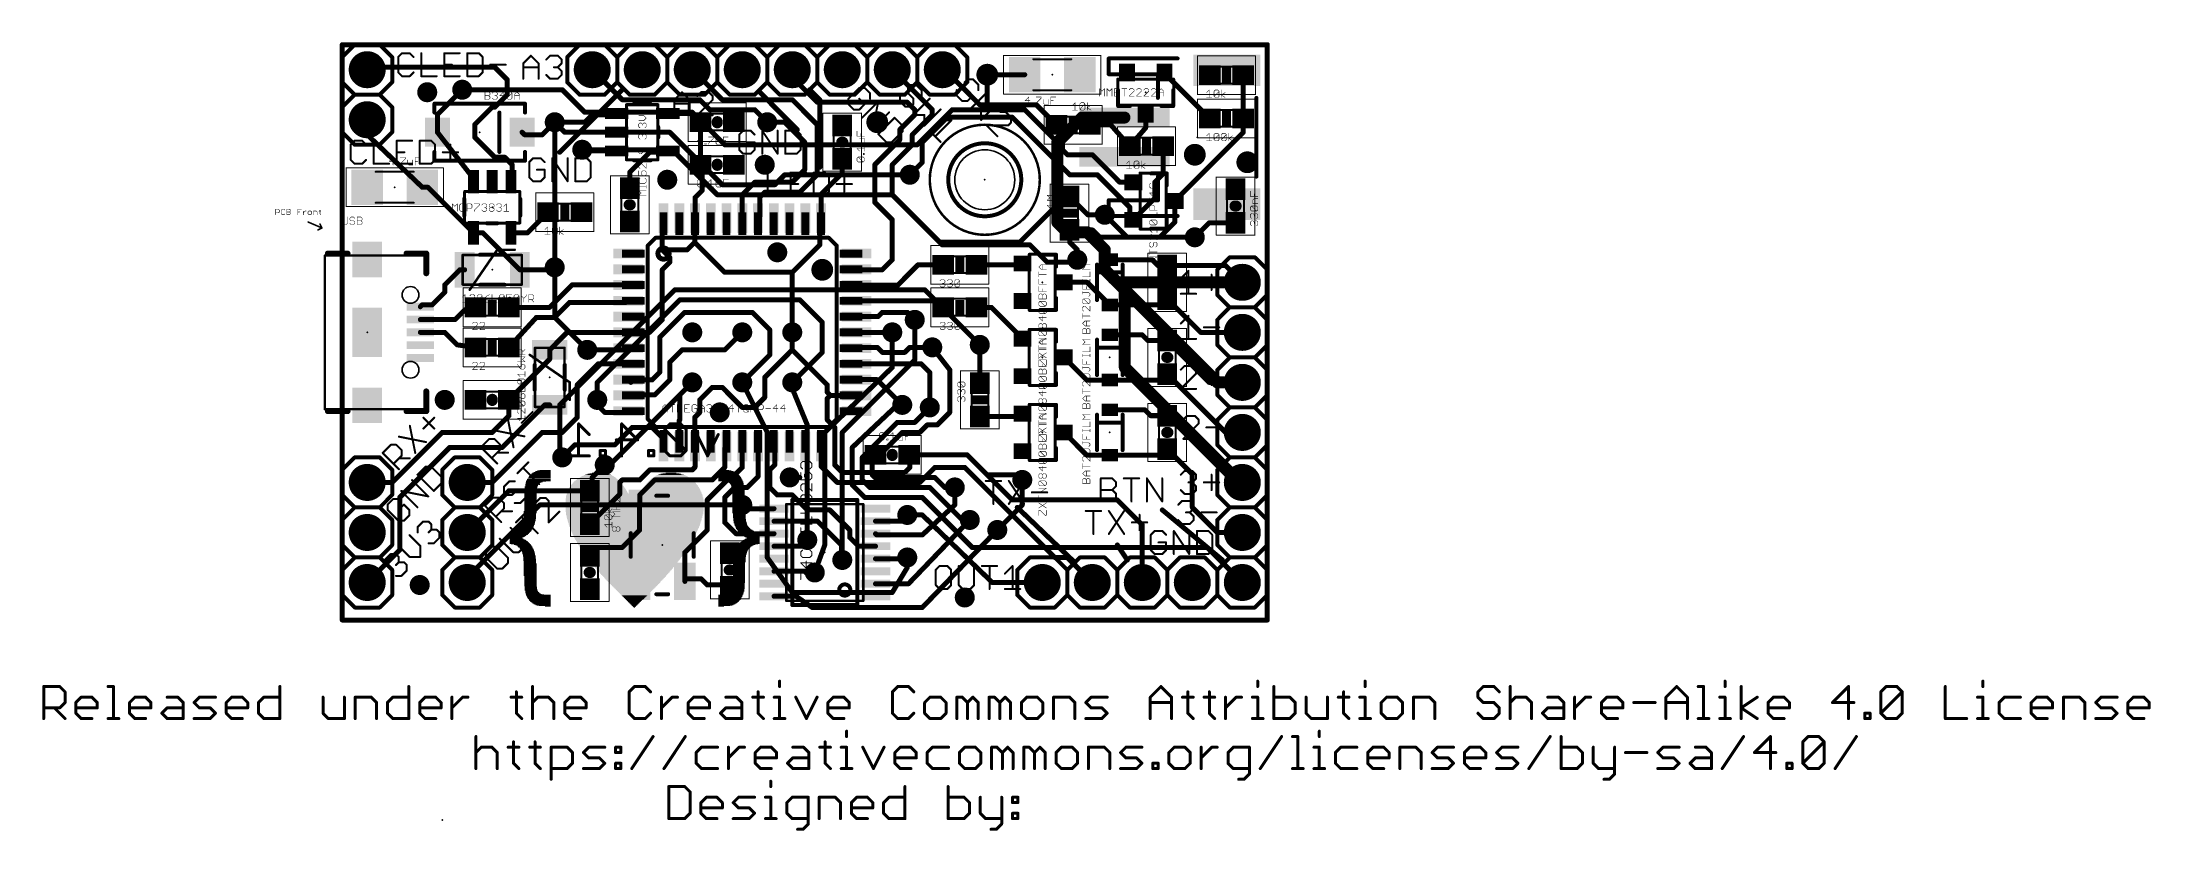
# Model space of a CAD drawing. Extents: x -15 to 92, y -11 to 29.
import ezdxf

# ---------------------------------------------------------------- set-up
doc = ezdxf.new("R2010")
doc.units = 0
for name, color, linetype in [('1', 22, 'CONTINUOUS'), ('16', 175, 'CONTINUOUS'), ('17', 82, 'CONTINUOUS'), ('18', 82, 'CONTINUOUS'), ('20', 7, 'CONTINUOUS'), ('21', 253, 'CONTINUOUS'), ('22', 253, 'CONTINUOUS'), ('23', 7, 'CONTINUOUS'), ('24', 7, 'CONTINUOUS'), ('27', 253, 'CONTINUOUS'), ('39', 22, 'CONTINUOUS'), ('41', 22, 'CONTINUOUS'), ('42', 175, 'CONTINUOUS'), ('51', 253, 'CONTINUOUS')]:
    doc.layers.add(name, color=color, linetype=linetype)

# ---------------------------------------------------------------- blocks, each defined once
blk = doc.blocks.new('RECT')
blk.add_solid([(-0.5, -0.5), (0.5, -0.5), (-0.5, 0.5), (0.5, 0.5)])
blk = doc.blocks.new('ROUNDP')
at = {"const_width": 0.5}
blk.add_lwpolyline([(0, -0.25, 1), (0, 0.25, 1), (0, -0.25)], format="xyb", dxfattribs=at)
blk = doc.blocks.new('ROUNDV')
at = {"const_width": 0.5}
blk.add_lwpolyline([(0, -0.25, 1), (0, 0.25, 1), (0, -0.25)], format="xyb", dxfattribs=at)

msp = doc.modelspace()

# ---------------------------------------------------------------- linework, layer by layer
at = {"layer": '1', "const_width": 0.254}
for points in [[(0, 0), (0, 29.21)], [(0, 29.21), (46.99, 29.21)], [(46.99, 29.21), (46.99, 0)], [(1.27, 27.94), (1.397, 28.067)], [(1.397, 28.067), (7.747, 28.067)], [(7.747, 28.067), (8.382, 27.432)], [(17.78, 27.94), (19.304, 26.416)], [(22.86, 27.94), (22.86, 27.559)], [(27.94, 27.94), (29.972, 25.908)], [(30.48, 27.94), (30.607, 27.94)], [(30.607, 27.94), (32.385, 26.162)], [(41.7611, 27.799), (41.7611, 27.762)], [(41.7611, 27.762), (44.0639, 25.4592)], [(6.096, 26.924), (4.835, 25.663)], [(8.382, 26.67), (7.747, 26.035)], [(8.382, 27.432), (8.382, 26.67)], [(22.86, 27.559), (24.13, 26.289)], [(34.668, 27.686), (32.766, 27.686)], [(45.7639, 27.657), (45.7639, 25.4592)], [(4.835, 25.663), (4.835, 24.765)], [(7.62, 26.035), (6.731, 25.146)], [(7.747, 26.035), (7.62, 26.035)], [(12.319, 25.273), (12.7, 25.654)], [(12.7, 25.654), (13.8789, 25.654)], [(13.8789, 25.654), (13.9399, 25.715)], [(16.5401, 25.715), (17.758, 25.715)], [(17.758, 25.715), (18.2, 25.273)], [(19.304, 26.416), (22.86, 26.416)], [(22.86, 26.416), (24.13, 25.146)], [(24.13, 26.289), (28.702, 26.289)], [(29.083, 25.654), (28.321, 24.892)], [(28.702, 26.289), (29.083, 25.908)], [(29.972, 25.654), (28.956, 24.638)], [(29.083, 25.908), (29.083, 25.654)], [(29.972, 25.908), (29.972, 25.654)], [(32.385, 26.162), (35.2522, 26.162)], [(35.2522, 26.162), (36.2781, 25.1361)], [(40.8111, 25.699), (40.8111, 24.9899)], [(1.27, 24.641), (1.27, 25.4)], [(4.067, 21.971), (1.27, 24.641)], [(4.835, 24.765), (6.74, 22.3251)], [(6.731, 25.146), (6.731, 24.511)], [(6.731, 24.511), (7.747, 23.495)], [(9.262, 24.638), (9.135, 24.765)], [(9.262, 24.638), (10.16, 24.638)], [(10.16, 24.638), (10.795, 25.273)], [(10.795, 25.273), (12.319, 25.273)], [(18.2, 25.273), (18.2, 23.114)], [(22.479, 25.273), (21.59, 25.273)], [(23.495, 24.257), (22.479, 25.273)], [(24.13, 25.146), (24.13, 22.606)], [(28.321, 24.892), (28.321, 24.384)], [(28.956, 24.638), (28.956, 24.13)], [(29.464, 24.257), (30.734, 25.527)], [(30.734, 25.527), (34.036, 25.527)], [(34.036, 25.527), (36.957, 22.606)], [(36.2781, 25.1361), (36.5859, 25.1361)], [(36.5859, 25.1361), (36.5859, 23.8661)], [(37.9781, 25.1361), (39.0426, 25.1361)], [(39.0426, 25.1361), (39.9999, 24.0518)], [(40.8111, 24.9899), (39.9999, 24.0518)], [(45.7639, 24.7521), (42.2848, 21.273)], [(45.7639, 25.4592), (45.7639, 24.7521)], [(7.747, 23.495), (8.255, 23.495)], [(8.255, 23.495), (8.636, 23.114)], [(12.253, 23.815), (12.192, 23.876)], [(13.9399, 23.815), (12.253, 23.815)], [(15.621, 23.749), (14.605, 22.733)], [(16.4741, 23.749), (15.621, 23.749)], [(16.5401, 23.815), (16.4741, 23.749)], [(23.495, 22.86), (23.495, 24.257)], [(28.321, 24.384), (27.051, 23.114)], [(28.956, 24.13), (27.94, 23.114)], [(29.464, 24.257), (29.464, 23.241)], [(36.5859, 23.8661), (36.83, 23.622)], [(36.83, 23.622), (38.1, 23.622)], [(38.1, 23.622), (39.497, 22.225)], [(41.6999, 24.0518), (41.6999, 22.6499)], [(8.636, 23.114), (8.636, 22.3211)], [(14.605, 22.733), (14.605, 21.932)], [(18.2, 23.114), (18.288, 23.407)], [(18.288, 23.407), (18.288, 21.818)], [(23.495, 22.86), (22.86, 22.225)], [(23.241, 21.717), (24.13, 22.606)], [(24.32, 21.614), (25.4, 22.694)], [(25.4, 22.694), (25.4, 23.407)], [(27.051, 23.114), (27.051, 21.209)], [(27.94, 23.114), (27.94, 21.59)], [(29.464, 23.241), (28.829, 22.606)], [(36.957, 22.606), (38.354, 22.606)], [(38.354, 22.606), (40.005, 20.955)], [(41.6999, 22.6499), (41.275, 22.225)], [(4.3539, 21.971), (4.067, 21.971)], [(6.67, 19.6549), (4.3539, 21.971)], [(6.74, 22.3251), (6.67, 22.2551)], [(8.636, 22.3211), (8.57, 22.2551)], [(18.288, 21.818), (17.92, 21.45)], [(17.92, 21.45), (17.92, 20.405)], [(20.955, 22.225), (20.32, 21.59)], [(20.32, 20.405), (20.32, 21.59)], [(22.86, 22.225), (20.955, 22.225)], [(21.209, 21.463), (21.463, 21.717)], [(21.209, 20.494), (21.209, 21.463)], [(21.463, 21.717), (23.241, 21.717)], [(24.32, 21.614), (24.32, 20.405)], [(30.353, 19.177), (27.94, 21.59)], [(36.7421, 21.5021), (34.417, 19.177)], [(36.9397, 21.5021), (36.7421, 21.5021)], [(37.8678, 20.574), (36.9397, 21.5021)], [(39.497, 22.225), (40.1828, 22.225)], [(40.1828, 22.225), (40.1848, 22.223)], [(41.275, 21.4132), (40.1848, 20.323)], [(41.275, 22.225), (41.275, 21.4132)], [(9.4069, 19.6549), (10.453, 20.701)], [(16.32, 20.405), (16.256, 20.341)], [(16.256, 20.341), (16.256, 18.796)], [(17.92, 20.405), (17.907, 20.392)], [(17.907, 20.392), (17.907, 19.177)], [(21.12, 20.405), (21.209, 20.494)], [(24.32, 20.405), (24.257, 20.342)], [(24.257, 20.342), (24.257, 19.05)], [(27.051, 21.209), (27.94, 20.32)], [(27.94, 20.32), (27.94, 18.288)], [(38.735, 20.574), (37.8678, 20.574)], [(40.005, 20.955), (40.005, 20.5028)], [(40.005, 20.5028), (40.1848, 20.323)], [(42.291, 21.2668), (42.2848, 21.273)], [(42.291, 20.193), (42.291, 21.2668)], [(6.67, 19.6549), (7.1451, 19.6549)], [(7.1451, 19.6549), (9.02, 17.78)], [(8.57, 19.6549), (9.4069, 19.6549)], [(17.907, 19.177), (17.526, 18.796)], [(17.907, 19.177), (19.431, 17.653)], [(34.417, 19.177), (30.353, 19.177)], [(36.9397, 19.8021), (38.1099, 19.8021)], [(36.957, 19.7848), (36.9397, 19.8021)], [(36.957, 19.177), (36.957, 19.7848)], [(37.338, 18.796), (36.957, 19.177)], [(38.1099, 19.8021), (38.481, 19.431)], [(38.481, 19.431), (41.529, 19.431)], [(41.529, 19.431), (42.291, 20.193)], [(44.044, 20.168), (43.307, 19.431)], [(45.3784, 20.168), (44.044, 20.168)], [(17.526, 18.796), (16.256, 18.796)], [(16.637, 18.415), (16.256, 18.796)], [(16.256, 17.78), (16.637, 18.161)], [(16.637, 18.161), (16.637, 18.415)], [(24.257, 19.05), (22.86, 17.653)], [(27.94, 18.288), (27.432, 17.78)], [(34.499, 18.034), (34.56, 18.095)], [(37.338, 18.288), (37.338, 18.796)], [(38.989, 18.295), (38.996, 18.288)], [(38.996, 18.288), (41.148, 18.288)], [(41.148, 18.288), (41.441, 17.995)], [(5.969, 17.78), (5.207, 17.018)], [(5.207, 17.018), (5.207, 16.637)], [(6.22, 17.78), (5.969, 17.78)], [(9.02, 17.78), (10.668, 17.78)], [(10.541, 15.875), (11.684, 17.018)], [(10.668, 17.78), (10.795, 17.907)], [(11.684, 17.018), (14.507, 17.018)], [(14.507, 17.018), (14.52, 17.005)], [(16.256, 15.24), (16.256, 17.78)], [(19.431, 17.653), (22.86, 17.653)], [(22.86, 17.653), (22.86, 14.605)], [(26.145, 17.78), (26.12, 17.805)], [(27.432, 17.78), (26.145, 17.78)], [(29.249, 18.034), (28.22, 17.005)], [(30.519, 18.034), (29.249, 18.034)], [(32.219, 18.034), (34.499, 18.034)], [(37.839, 17.145), (36.66, 17.145)], [(38.989, 15.995), (37.839, 17.145)], [(41.441, 17.995), (41.91, 17.995)], [(41.91, 17.995), (44.87, 17.995)], [(44.87, 17.995), (45.72, 17.145)], [(4.067, 16.002), (3.97, 15.905)], [(4.572, 16.002), (4.067, 16.002)], [(5.207, 16.637), (4.572, 16.002)], [(11.557, 16.129), (10.795, 15.367)], [(11.557, 16.129), (14.444, 16.129)], [(14.444, 16.129), (14.52, 16.205)], [(26.12, 17.005), (28.22, 17.005)], [(26.12, 16.205), (30.189, 16.205)], [(30.189, 16.205), (30.519, 15.875)], [(41.61, 15.995), (38.989, 15.995)], [(41.91, 16.295), (41.61, 15.995)], [(41.91, 16.295), (43.6, 14.605)], [(3.97, 15.255), (5.73, 15.255)], [(5.73, 15.255), (6.223, 15.748)], [(6.223, 15.748), (6.643, 15.748)], [(6.643, 15.748), (6.77, 15.875)], [(8.47, 15.875), (10.541, 15.875)], [(9.867, 15.367), (8.47, 13.843)], [(10.795, 15.367), (9.867, 15.367)], [(15.621, 14.605), (16.256, 15.24)], [(16.129, 14.351), (17.399, 15.621)], [(17.399, 15.621), (20.828, 15.621)], [(20.828, 15.621), (21.717, 14.732)], [(26.12, 15.405), (27.216, 15.405)], [(27.216, 15.405), (27.432, 15.621)], [(27.432, 15.621), (28.702, 15.621)], [(28.702, 15.621), (29.083, 15.24)], [(32.219, 15.875), (32.97, 15.875)], [(32.97, 15.875), (34.56, 14.285)], [(3.97, 14.605), (5.207, 14.605)], [(5.207, 14.605), (5.842, 13.97)], [(5.842, 13.97), (6.77, 13.843)], [(11.427, 14.605), (10.541, 13.719)], [(14.52, 14.605), (11.427, 14.605)], [(15.621, 14.605), (14.52, 14.605)], [(14.52, 13.805), (14.609, 13.716)], [(16.129, 12.573), (16.129, 14.351)], [(19.431, 13.716), (20.32, 14.605)], [(21.717, 14.732), (21.717, 13.462)], [(22.86, 14.605), (22.86, 13.716)], [(27.94, 14.605), (26.12, 14.605)], [(26.158, 13.843), (26.12, 13.805)], [(26.158, 13.843), (27.178, 13.843)], [(27.178, 13.843), (27.432, 13.589)], [(28.575, 13.589), (28.829, 13.843)], [(28.829, 13.843), (29.972, 13.843)], [(32.385, 13.97), (32.385, 12.026)], [(38.989, 14.485), (38.996, 14.478)], [(38.996, 14.478), (40.64, 14.478)], [(40.64, 14.478), (40.933, 14.185)], [(40.933, 14.185), (41.91, 14.185)], [(41.91, 14.185), (44.03, 12.065)], [(45.72, 14.605), (43.6, 14.605)], [(10.541, 13.247), (8.47, 11.176)], [(10.541, 13.719), (10.541, 13.247)], [(13.005, 13.005), (11.938, 11.938)], [(14.609, 13.716), (12.446, 13.716)], [(14.52, 13.005), (13.005, 13.005)], [(17.272, 13.716), (16.637, 13.081)], [(16.637, 13.081), (16.637, 12.192)], [(17.272, 13.716), (19.431, 13.716)], [(21.717, 13.462), (20.32, 12.065)], [(22.86, 13.716), (21.463, 12.319)], [(22.86, 13.716), (24.638, 11.938)], [(29.413, 13.005), (26.12, 13.005)], [(27.432, 13.589), (28.575, 13.589)], [(29.845, 12.573), (29.413, 13.005)], [(36.66, 13.335), (37.81, 12.185)], [(11.938, 11.938), (11.938, 10.287)], [(14.52, 12.205), (14.66, 12.065)], [(14.66, 12.065), (14.787, 12.192)], [(14.787, 12.192), (15.748, 12.192)], [(15.748, 12.192), (16.129, 12.573)], [(16.637, 12.192), (15.875, 11.43)], [(17.145, 11.43), (17.78, 12.065)], [(18.796, 11.811), (18.161, 11.176)], [(19.304, 11.811), (18.796, 11.811)], [(20.32, 10.795), (19.304, 11.811)], [(21.463, 12.319), (21.463, 11.303)], [(24.638, 11.938), (24.638, 11.557)], [(26.12, 12.205), (27.165, 12.205)], [(27.165, 12.205), (28.448, 10.922)], [(29.845, 10.795), (29.845, 12.573)], [(37.81, 12.185), (38.989, 12.185)], [(41.61, 12.185), (38.989, 12.185)], [(41.91, 12.485), (41.61, 12.185)], [(41.91, 12.485), (44.87, 9.525)], [(44.03, 12.065), (45.72, 12.065)], [(10.284, 10.919), (8.128, 8.763)], [(8.47, 11.176), (8.47, 10.375)], [(10.541, 10.919), (10.284, 10.919)], [(13.081, 11.049), (12.954, 11.176)], [(13.081, 10.795), (13.081, 11.049)], [(13.335, 10.541), (13.081, 10.795)], [(14.52, 10.605), (14.456, 10.541)], [(14.52, 11.405), (14.545, 11.43)], [(14.545, 11.43), (15.875, 11.43)], [(17.145, 10.16), (17.145, 11.43)], [(18.161, 11.176), (18.161, 10.541)], [(20.955, 10.795), (20.32, 10.795)], [(21.463, 11.303), (20.955, 10.795)], [(24.638, 11.557), (24.79, 11.405)], [(24.638, 11.253), (24.79, 11.405)], [(24.638, 10.16), (24.638, 11.253)], [(24.79, 11.405), (26.12, 11.405)], [(38.989, 10.675), (38.996, 10.668)], [(38.996, 10.668), (40.767, 10.668)], [(40.767, 10.668), (41.06, 10.375)], [(5.08, 9.525), (2.54, 6.985)], [(7.62, 9.525), (5.08, 9.525)], [(8.47, 10.375), (7.62, 9.525)], [(10.16, 9.525), (7.62, 6.985)], [(11.176, 9.525), (10.16, 9.525)], [(11.938, 10.287), (11.176, 9.525)], [(14.456, 10.541), (13.335, 10.541)], [(14.732, 9.779), (13.843, 8.89)], [(15.748, 9.779), (14.732, 9.779)], [(16.32, 9.207), (15.748, 9.779)], [(17.145, 10.16), (17.12, 10.135)], [(17.12, 10.135), (17.12, 8.805)], [(18.161, 10.541), (17.907, 10.287)], [(17.907, 10.287), (17.907, 8.818)], [(24.638, 10.16), (25.019, 9.779)], [(25.019, 9.779), (25.019, 7.874)], [(32.385, 10.326), (34.411, 10.326)], [(34.268, 10.475), (34.56, 10.475)], [(34.411, 10.326), (34.56, 10.475)], [(36.66, 9.525), (37.81, 8.375)], [(41.06, 10.375), (41.91, 10.375)], [(41.91, 10.375), (45.3, 6.985)], [(44.87, 9.525), (45.72, 9.525)], [(5.461, 8.763), (2.921, 6.223)], [(8.128, 8.763), (5.461, 8.763)], [(11.811, 8.89), (11.176, 8.255)], [(13.843, 8.89), (11.811, 8.89)], [(16.32, 8.805), (16.32, 9.207)], [(17.907, 8.818), (17.92, 8.805)], [(17.92, 8.805), (17.92, 7.76)], [(19.52, 8.805), (19.431, 8.716)], [(19.431, 8.716), (19.431, 7.747)], [(20.32, 8.805), (20.32, 7.747)], [(21.12, 7.277), (21.12, 8.805)], [(21.92, 8.805), (21.971, 8.754)], [(21.971, 8.754), (21.971, 7.874)], [(24.32, 8.805), (24.32, 7.811)], [(41.91, 8.675), (41.61, 8.375)], [(41.91, 8.675), (43.18, 7.405)], [(12.7, 7.239), (13.335, 7.874)], [(15.621, 7.62), (15.113, 7.112)], [(17.78, 7.62), (15.621, 7.62)], [(17.92, 7.76), (17.78, 7.62)], [(19.431, 7.747), (18.796, 7.112)], [(20.32, 7.747), (19.812, 7.239)], [(21.971, 7.874), (21.717, 7.62)], [(21.717, 7.62), (21.717, 6.731)], [(24.32, 7.811), (25.146, 6.985)], [(25.019, 7.874), (25.4, 7.493)], [(25.4, 7.493), (28.575, 7.493)], [(28.575, 7.493), (28.829, 7.747)], [(28.79, 8.382), (31.75, 8.382)], [(28.829, 8.343), (28.79, 8.382)], [(28.829, 7.747), (28.829, 8.343)], [(29.337, 6.985), (30.099, 7.747)], [(30.099, 7.747), (31.623, 7.747)], [(31.623, 7.747), (36.195, 3.175)], [(31.75, 8.382), (32.766, 7.366)], [(37.81, 8.375), (38.989, 8.375)], [(41.61, 8.375), (38.989, 8.375)], [(43.18, 7.405), (43.18, 5.715)], [(2.54, 6.985), (1.27, 6.985)], [(7.62, 6.985), (6.35, 6.985)], [(8.47, 6.565), (6.35, 4.445)], [(12.573, 6.565), (8.47, 6.565)], [(12.573, 6.858), (12.7, 6.985)], [(12.573, 6.565), (12.573, 6.858)], [(14.097, 6.389), (12.573, 4.865)], [(12.7, 6.985), (12.7, 7.239)], [(14.224, 7.112), (14.097, 6.985)], [(14.097, 6.985), (14.097, 6.389)], [(15.113, 7.112), (14.224, 7.112)], [(15.875, 7.112), (15.113, 6.35)], [(15.113, 6.35), (15.113, 5.794)], [(18.796, 7.112), (15.875, 7.112)], [(19.685, 7.239), (18.542, 6.096)], [(19.431, 6.223), (19.939, 6.731)], [(19.812, 7.239), (19.685, 7.239)], [(19.939, 6.731), (20.574, 6.731)], [(20.574, 6.731), (21.12, 7.277)], [(21.717, 6.731), (22.098, 6.35)], [(22.098, 6.35), (22.86, 6.35)], [(23.241, 7.239), (22.733, 7.239)], [(22.86, 6.35), (23.622, 5.588)], [(25.146, 6.985), (29.337, 6.985)], [(31.115, 5.842), (31.115, 6.731)], [(32.766, 7.366), (34.036, 6.096)], [(34.29, 7.366), (32.766, 7.366)], [(34.544, 7.112), (34.29, 7.366)], [(45.3, 6.985), (45.72, 6.985)], [(2.921, 3.556), (2.921, 6.223)], [(15.113, 5.794), (15.106, 5.66)], [(15.106, 5.66), (15.106, 4.565)], [(18.542, 6.096), (18.542, 4.572)], [(19.431, 4.953), (19.431, 6.223)], [(20.5105, 5.6515), (20.32, 5.842)], [(21.9329, 5.6515), (20.5105, 5.6515)], [(23.622, 5.588), (24.765, 5.588)], [(24.765, 5.588), (25.781, 4.572)], [(28.702, 5.334), (28.3845, 5.0165)], [(29.464, 4.318), (31.115, 5.842)], [(34.036, 6.096), (39.37, 6.096)], [(39.37, 6.096), (40.64, 4.826)], [(43.18, 5.715), (44.45, 4.445)], [(15.106, 4.565), (14.224, 3.683)], [(18.542, 4.572), (17.399, 3.429)], [(20.0025, 4.3815), (19.431, 4.953)], [(20.0025, 4.3815), (21.9329, 4.3815)], [(24.1396, 5.0165), (21.9329, 5.0165)], [(24.1396, 5.0165), (25.3655, 3.7907)], [(25.781, 4.572), (25.781, 4.191)], [(25.781, 4.191), (26.2255, 3.7465)], [(28.3845, 5.0165), (27.0891, 5.0165)], [(27.0891, 4.3815), (27.1526, 4.318)], [(27.1526, 4.318), (29.464, 4.318)], [(28.7655, 1.8415), (31.877, 5.08)], [(29.464, 0.635), (33.274, 4.572)], [(40.64, 4.826), (40.64, 1.905)], [(44.45, 4.445), (45.72, 4.445)], [(1.27, 1.905), (2.921, 3.556)], [(12.739, 3.683), (12.573, 3.263)], [(14.224, 3.683), (12.739, 3.683)], [(17.399, 3.429), (17.399, 2.094)], [(23.3045, 3.7465), (21.9329, 3.7465)], [(23.622, 4.064), (23.3045, 3.7465)], [(25.3655, 3.7907), (25.3655, 3.4635)], [(25.3655, 3.4635), (25.4, 3.048)], [(26.2255, 3.7465), (27.0891, 3.7465)], [(28.6385, 3.1115), (27.0891, 3.1115)], [(28.702, 3.175), (28.6385, 3.1115)], [(36.195, 3.175), (36.83, 3.175)], [(36.83, 3.175), (38.1, 1.905)], [(17.399, 2.094), (17.406, 1.96)], [(17.399, 2.094), (18.226, 2.094)], [(18.226, 2.094), (18.542, 1.778)], [(21.9329, 2.4765), (23.8125, 2.4765)], [(23.8125, 2.4765), (24.003, 2.413)], [(18.542, 1.778), (19.597, 1.778)], [(19.597, 1.778), (19.685, 1.69)], [(21.9329, 1.2065), (23.0505, 1.2065)], [(23.0505, 1.2065), (23.876, 0.635)], [(27.0891, 1.8415), (28.7655, 1.8415)], [(38.061, 1.944), (38.1, 1.905)], [(46.99, 0), (0, 0)], [(23.876, 0.635), (29.464, 0.635)]]:
    msp.add_lwpolyline(points, dxfattribs=at)
at = {"layer": '1', "const_width": 0.127}
for points in [[(0.0635, 29.21, 1), (-0.0635, 29.21)], [(0, 29.2735, 1), (0, 29.1465)], [(47.0535, 29.21, 1), (46.9265, 29.21)], [(46.99, 29.1465, 1), (46.99, 29.2735)], [(1.2251, 27.9849, 1), (1.3149, 27.8951)], [(1.397, 28.1305, 1), (1.397, 28.0035)], [(1.4419, 28.0221, 1), (1.3521, 28.1119)], [(7.7919, 28.1119, 1), (7.7021, 28.0221)], [(7.747, 28.0035, 1), (7.747, 28.1305)], [(17.8249, 27.9849, 1), (17.7351, 27.8951)], [(22.9235, 27.94, 1), (22.7965, 27.94)], [(27.9849, 27.9849, 1), (27.8951, 27.8951)], [(30.48, 28.0035, 1), (30.48, 27.8765)], [(30.6519, 27.9849, 1), (30.5621, 27.8951)], [(30.607, 27.8765, 1), (30.607, 28.0035)], [(41.8246, 27.799, 1), (41.6976, 27.799)], [(41.806, 27.8069, 1), (41.7162, 27.7171)], [(6.1409, 26.8791, 1), (6.0511, 26.9689)], [(8.4455, 27.432, 1), (8.3185, 27.432)], [(8.3371, 27.3871, 1), (8.4269, 27.4769)], [(8.4269, 26.6251, 1), (8.3371, 26.7149)], [(22.9049, 27.6039, 1), (22.8151, 27.5141)], [(22.7965, 27.559, 1), (22.9235, 27.559)], [(32.766, 27.7495, 1), (32.766, 27.6225)], [(34.668, 27.6225, 1), (34.668, 27.7495)], [(41.6976, 27.762, 1), (41.8246, 27.762)], [(45.8274, 27.657, 1), (45.7004, 27.657)], [(4.8985, 25.663, 1), (4.7715, 25.663)], [(4.7901, 25.7079, 1), (4.8799, 25.6181)], [(7.62, 26.0985, 1), (7.62, 25.9715)], [(7.6649, 25.9901, 1), (7.5751, 26.0799)], [(7.7021, 26.0799, 1), (7.7919, 25.9901)], [(7.747, 25.9715, 1), (7.747, 26.0985)], [(8.3185, 26.67, 1), (8.4455, 26.67)], [(12.7, 25.7175, 1), (12.7, 25.5905)], [(12.7449, 25.6091, 1), (12.6551, 25.6989)], [(13.834, 25.6989, 1), (13.9238, 25.6091)], [(13.8789, 25.5905, 1), (13.8789, 25.7175)], [(13.9848, 25.6701, 1), (13.895, 25.7599)], [(16.5401, 25.7785, 1), (16.5401, 25.6515)], [(17.8029, 25.7599, 1), (17.7131, 25.6701)], [(17.758, 25.6515, 1), (17.758, 25.7785)], [(19.304, 26.4795, 1), (19.304, 26.3525)], [(19.2591, 26.3711, 1), (19.3489, 26.4609)], [(22.9049, 26.4609, 1), (22.8151, 26.3711)], [(22.86, 26.3525, 1), (22.86, 26.4795)], [(24.13, 26.3525, 1), (24.13, 26.2255)], [(24.0851, 26.2441, 1), (24.1749, 26.3339)], [(28.7469, 26.3339, 1), (28.6571, 26.2441)], [(28.702, 26.2255, 1), (28.702, 26.3525)], [(29.1465, 25.908, 1), (29.0195, 25.908)], [(29.0195, 25.654, 1), (29.1465, 25.654)], [(29.0381, 25.8631, 1), (29.1279, 25.9529)], [(29.1279, 25.6091, 1), (29.0381, 25.6989)], [(30.0355, 25.908, 1), (29.9085, 25.908)], [(29.9085, 25.654, 1), (30.0355, 25.654)], [(29.9271, 25.8631, 1), (30.0169, 25.9529)], [(30.0169, 25.6091, 1), (29.9271, 25.6989)], [(32.385, 26.2255, 1), (32.385, 26.0985)], [(32.3401, 26.1171, 1), (32.4299, 26.2069)], [(35.2971, 26.2069, 1), (35.2073, 26.1171)], [(35.2522, 26.0985, 1), (35.2522, 26.2255)], [(40.8746, 25.699, 1), (40.7476, 25.699)], [(1.3335, 25.4, 1), (1.2065, 25.4)], [(1.2065, 24.641, 1), (1.3335, 24.641)], [(1.3138, 24.6869, 1), (1.2262, 24.5951)], [(4.8851, 24.8041, 1), (4.7849, 24.7259)], [(4.7715, 24.765, 1), (4.8985, 24.765)], [(6.7945, 25.146, 1), (6.6675, 25.146)], [(6.6861, 25.1909, 1), (6.7759, 25.1011)], [(6.7759, 24.5559, 1), (6.6861, 24.4661)], [(9.1799, 24.8099, 1), (9.0901, 24.7201)], [(9.262, 24.7015, 1), (9.262, 24.5745)], [(9.2171, 24.5931, 1), (9.3069, 24.6829)], [(10.1151, 24.6829, 1), (10.2049, 24.5931)], [(10.16, 24.5745, 1), (10.16, 24.7015)], [(10.795, 25.3365, 1), (10.795, 25.2095)], [(10.8399, 25.2281, 1), (10.7501, 25.3179)], [(12.2741, 25.3179, 1), (12.3639, 25.2281)], [(12.319, 25.2095, 1), (12.319, 25.3365)], [(18.2635, 25.273, 1), (18.1365, 25.273)], [(18.1551, 25.2281, 1), (18.2449, 25.3179)], [(21.59, 25.3365, 1), (21.59, 25.2095)], [(22.5239, 25.3179, 1), (22.4341, 25.2281)], [(22.479, 25.2095, 1), (22.479, 25.3365)], [(24.1935, 25.146, 1), (24.0665, 25.146)], [(24.0851, 25.1011, 1), (24.1749, 25.1909)], [(28.3845, 24.892, 1), (28.2575, 24.892)], [(28.2761, 24.9369, 1), (28.3659, 24.8471)], [(29.0195, 24.638, 1), (28.8925, 24.638)], [(28.9111, 24.6829, 1), (29.0009, 24.5931)], [(30.734, 25.5905, 1), (30.734, 25.4635)], [(30.7789, 25.4821, 1), (30.6891, 25.5719)], [(34.0809, 25.5719, 1), (33.9911, 25.4821)], [(34.036, 25.4635, 1), (34.036, 25.5905)], [(36.2781, 25.1996, 1), (36.2781, 25.0726)], [(36.2332, 25.0912, 1), (36.323, 25.181)], [(36.6494, 25.1361, 1), (36.5224, 25.1361)], [(36.5859, 25.0726, 1), (36.5859, 25.1996)], [(37.9781, 25.1996, 1), (37.9781, 25.0726)], [(39.0902, 25.1781, 1), (38.995, 25.0941)], [(39.0426, 25.0726, 1), (39.0426, 25.1996)], [(40.7476, 24.9899, 1), (40.8746, 24.9899)], [(40.8591, 24.9484, 1), (40.763, 25.0314)], [(44.019, 25.4143, 1), (44.1088, 25.5041)], [(45.8274, 25.4592, 1), (45.7004, 25.4592)], [(45.7004, 25.4592, 1), (45.8274, 25.4592)], [(45.7004, 24.7521, 1), (45.8274, 24.7521)], [(45.8088, 24.7072, 1), (45.719, 24.797)], [(6.6675, 24.511, 1), (6.7945, 24.511)], [(7.747, 23.5585, 1), (7.747, 23.4315)], [(7.7021, 23.4501, 1), (7.7919, 23.5399)], [(8.2999, 23.5399, 1), (8.2101, 23.4501)], [(8.255, 23.4315, 1), (8.255, 23.5585)], [(12.2369, 23.9209, 1), (12.1471, 23.8311)], [(12.253, 23.8785, 1), (12.253, 23.7515)], [(12.2081, 23.7701, 1), (12.2979, 23.8599)], [(13.9399, 23.7515, 1), (13.9399, 23.8785)], [(15.621, 23.8125, 1), (15.621, 23.6855)], [(15.6659, 23.7041, 1), (15.5761, 23.7939)], [(16.4292, 23.7939, 1), (16.519, 23.7041)], [(16.4741, 23.6855, 1), (16.4741, 23.8125)], [(16.585, 23.7701, 1), (16.4952, 23.8599)], [(23.5585, 24.257, 1), (23.4315, 24.257)], [(23.4501, 24.2121, 1), (23.5399, 24.3019)], [(28.2575, 24.384, 1), (28.3845, 24.384)], [(28.3659, 24.3391, 1), (28.2761, 24.4289)], [(28.8925, 24.13, 1), (29.0195, 24.13)], [(29.0009, 24.0851, 1), (28.9111, 24.1749)], [(29.5275, 24.257, 1), (29.4005, 24.257)], [(29.4191, 24.3019, 1), (29.5089, 24.2121)], [(36.6308, 23.911, 1), (36.541, 23.8212)], [(36.5224, 23.8661, 1), (36.6494, 23.8661)], [(36.83, 23.6855, 1), (36.83, 23.5585)], [(36.7851, 23.5771, 1), (36.8749, 23.6669)], [(38.1449, 23.6669, 1), (38.0551, 23.5771)], [(38.1, 23.5585, 1), (38.1, 23.6855)], [(39.9519, 24.0933, 1), (40.048, 24.0102)], [(39.9523, 24.0097, 1), (40.0475, 24.0938)], [(41.7634, 24.0518, 1), (41.6364, 24.0518)], [(8.6995, 23.114, 1), (8.5725, 23.114)], [(8.5911, 23.0691, 1), (8.6809, 23.1589)], [(14.6685, 22.733, 1), (14.5415, 22.733)], [(14.5601, 22.7779, 1), (14.6499, 22.6881)], [(18.1392, 23.1323, 1), (18.2608, 23.0957)], [(18.1365, 23.114, 1), (18.2635, 23.114)], [(18.3515, 23.407, 1), (18.2245, 23.407)], [(18.3488, 23.3887, 1), (18.2272, 23.4253)], [(23.4315, 22.86, 1), (23.5585, 22.86)], [(23.5399, 22.8151, 1), (23.4501, 22.9049)], [(24.0665, 22.606, 1), (24.1935, 22.606)], [(24.1749, 22.5611, 1), (24.0851, 22.6509)], [(25.4635, 23.407, 1), (25.3365, 23.407)], [(25.3365, 22.694, 1), (25.4635, 22.694)], [(25.4449, 22.6491, 1), (25.3551, 22.7389)], [(27.1145, 23.114, 1), (26.9875, 23.114)], [(27.0061, 23.1589, 1), (27.0959, 23.0691)], [(28.0035, 23.114, 1), (27.8765, 23.114)], [(27.8951, 23.1589, 1), (27.9849, 23.0691)], [(28.7841, 22.6509, 1), (28.8739, 22.5611)], [(29.4005, 23.241, 1), (29.5275, 23.241)], [(29.5089, 23.1961, 1), (29.4191, 23.2859)], [(36.957, 22.6695, 1), (36.957, 22.5425)], [(36.9121, 22.5611, 1), (37.0019, 22.6509)], [(38.3989, 22.6509, 1), (38.3091, 22.5611)], [(38.354, 22.5425, 1), (38.354, 22.6695)], [(41.6364, 22.6499, 1), (41.7634, 22.6499)], [(41.7448, 22.605, 1), (41.655, 22.6948)], [(4.067, 22.0345, 1), (4.067, 21.9075)], [(4.0232, 21.9251, 1), (4.1108, 22.0169)], [(4.3988, 22.0159, 1), (4.309, 21.9261)], [(4.3539, 21.9075, 1), (4.3539, 22.0345)], [(6.6251, 22.3, 1), (6.7149, 22.2102)], [(6.6899, 22.286, 1), (6.7901, 22.3642)], [(6.7849, 22.2802, 1), (6.6951, 22.37)], [(8.5251, 22.3, 1), (8.6149, 22.2102)], [(8.5725, 22.3211, 1), (8.6995, 22.3211)], [(8.6809, 22.2762, 1), (8.5911, 22.366)], [(14.5415, 21.932, 1), (14.6685, 21.932)], [(17.9835, 21.45, 1), (17.8565, 21.45)], [(17.8751, 21.4949, 1), (17.9649, 21.4051)], [(18.2245, 21.818, 1), (18.3515, 21.818)], [(18.3329, 21.7731, 1), (18.2431, 21.8629)], [(20.3835, 21.59, 1), (20.2565, 21.59)], [(20.2751, 21.6349, 1), (20.3649, 21.5451)], [(20.955, 22.2885, 1), (20.955, 22.1615)], [(20.9999, 22.1801, 1), (20.9101, 22.2699)], [(21.2725, 21.463, 1), (21.1455, 21.463)], [(21.1641, 21.5079, 1), (21.2539, 21.4181)], [(21.463, 21.7805, 1), (21.463, 21.6535)], [(21.5079, 21.6721, 1), (21.4181, 21.7619)], [(22.8151, 22.2699, 1), (22.9049, 22.1801)], [(22.86, 22.1615, 1), (22.86, 22.2885)], [(23.1961, 21.7619, 1), (23.2859, 21.6721)], [(23.241, 21.6535, 1), (23.241, 21.7805)], [(24.3835, 21.614, 1), (24.2565, 21.614)], [(24.2751, 21.6589, 1), (24.3649, 21.5691)], [(27.9849, 21.6349, 1), (27.8951, 21.5451)], [(27.8765, 21.59, 1), (28.0035, 21.59)], [(36.7421, 21.5656, 1), (36.7421, 21.4386)], [(36.787, 21.4572, 1), (36.6972, 21.547)], [(36.9846, 21.547, 1), (36.8948, 21.4572)], [(36.9397, 21.4386, 1), (36.9397, 21.5656)], [(39.497, 22.2885, 1), (39.497, 22.1615)], [(39.4521, 22.1801, 1), (39.5419, 22.2699)], [(40.2277, 22.2699, 1), (40.1379, 22.1801)], [(40.1399, 22.1781, 1), (40.2297, 22.2679)], [(40.1828, 22.1615, 1), (40.1828, 22.2885)], [(41.3385, 22.225, 1), (41.2115, 22.225)], [(41.2301, 22.2699, 1), (41.3199, 22.1801)], [(41.2115, 21.4132, 1), (41.3385, 21.4132)], [(41.3199, 21.3683, 1), (41.2301, 21.4581)], [(10.4979, 20.6561, 1), (10.4081, 20.7459)], [(16.3195, 20.341, 1), (16.1925, 20.341)], [(16.2111, 20.3859, 1), (16.3009, 20.2961)], [(16.3649, 20.3601, 1), (16.2751, 20.4499)], [(17.9705, 20.392, 1), (17.8435, 20.392)], [(17.8621, 20.4369, 1), (17.9519, 20.3471)], [(17.8565, 20.405, 1), (17.9835, 20.405)], [(17.9649, 20.3601, 1), (17.8751, 20.4499)], [(20.2565, 20.405, 1), (20.3835, 20.405)], [(21.0751, 20.4499, 1), (21.1649, 20.3601)], [(21.1455, 20.494, 1), (21.2725, 20.494)], [(21.2539, 20.4491, 1), (21.1641, 20.5389)], [(24.3205, 20.342, 1), (24.1935, 20.342)], [(24.2121, 20.3869, 1), (24.3019, 20.2971)], [(24.2565, 20.405, 1), (24.3835, 20.405)], [(24.3649, 20.3601, 1), (24.2751, 20.4499)], [(27.0959, 21.2539, 1), (27.0061, 21.1641)], [(26.9875, 21.209, 1), (27.1145, 21.209)], [(28.0035, 20.32, 1), (27.8765, 20.32)], [(27.8951, 20.2751, 1), (27.9849, 20.3649)], [(37.8678, 20.6375, 1), (37.8678, 20.5105)], [(37.8229, 20.5291, 1), (37.9127, 20.6189)], [(38.735, 20.5105, 1), (38.735, 20.6375)], [(40.0685, 20.955, 1), (39.9415, 20.955)], [(40.0499, 20.5477, 1), (39.9601, 20.4579)], [(39.9415, 20.5028, 1), (40.0685, 20.5028)], [(39.9601, 20.9101, 1), (40.0499, 20.9999)], [(40.1399, 20.3679, 1), (40.2297, 20.2781)], [(40.1399, 20.2781, 1), (40.2297, 20.3679)], [(42.3297, 21.3179, 1), (42.2399, 21.2281)], [(42.2399, 21.3179, 1), (42.3297, 21.2281)], [(42.3545, 21.2668, 1), (42.2275, 21.2668)], [(42.2461, 21.2219, 1), (42.3359, 21.3117)], [(6.67, 19.7184, 1), (6.67, 19.5914)], [(6.6251, 19.61, 1), (6.7149, 19.6998)], [(7.19, 19.6998, 1), (7.1002, 19.61)], [(7.1451, 19.5914, 1), (7.1451, 19.7184)], [(8.57, 19.7184, 1), (8.57, 19.5914)], [(9.362, 19.6998, 1), (9.4518, 19.61)], [(9.4069, 19.5914, 1), (9.4069, 19.7184)], [(17.9519, 19.2219, 1), (17.8621, 19.1321)], [(17.9519, 19.1321, 1), (17.8621, 19.2219)], [(30.353, 19.2405, 1), (30.353, 19.1135)], [(30.3081, 19.1321, 1), (30.3979, 19.2219)], [(34.3721, 19.2219, 1), (34.4619, 19.1321)], [(34.417, 19.1135, 1), (34.417, 19.2405)], [(36.9397, 19.8656, 1), (36.9397, 19.7386)], [(36.9846, 19.847, 1), (36.8948, 19.7572)], [(37.0205, 19.7848, 1), (36.8935, 19.7848)], [(37.0019, 19.2219, 1), (36.9121, 19.1321)], [(36.9121, 19.7399, 1), (37.0019, 19.8297)], [(38.1548, 19.847, 1), (38.065, 19.7572)], [(38.1099, 19.7386, 1), (38.1099, 19.8656)], [(38.481, 19.4945, 1), (38.481, 19.3675)], [(38.4361, 19.3861, 1), (38.5259, 19.4759)], [(41.4841, 19.4759, 1), (41.5739, 19.3861)], [(41.529, 19.3675, 1), (41.529, 19.4945)], [(42.2275, 20.193, 1), (42.3545, 20.193)], [(42.3359, 20.1481, 1), (42.2461, 20.2379)], [(43.2621, 19.4759, 1), (43.3519, 19.3861)], [(44.044, 20.2315, 1), (44.044, 20.1045)], [(44.0889, 20.1231, 1), (43.9991, 20.2129)], [(45.3784, 20.1045, 1), (45.3784, 20.2315)], [(16.256, 18.8595, 1), (16.256, 18.7325)], [(16.3009, 18.8409, 1), (16.2111, 18.7511)], [(16.1925, 18.796, 1), (16.3195, 18.796)], [(16.7005, 18.415, 1), (16.5735, 18.415)], [(16.5735, 18.161, 1), (16.7005, 18.161)], [(16.5921, 18.3701, 1), (16.6819, 18.4599)], [(16.6819, 18.1161, 1), (16.5921, 18.2059)], [(17.4811, 18.8409, 1), (17.5709, 18.7511)], [(17.526, 18.7325, 1), (17.526, 18.8595)], [(17.8435, 19.177, 1), (17.9705, 19.177)], [(24.1935, 19.05, 1), (24.3205, 19.05)], [(24.3019, 19.0051, 1), (24.2121, 19.0949)], [(27.8765, 18.288, 1), (28.0035, 18.288)], [(27.9849, 18.2431, 1), (27.8951, 18.3329)], [(34.6049, 18.0501, 1), (34.5151, 18.1399)], [(36.8935, 19.177, 1), (37.0205, 19.177)], [(37.4015, 18.796, 1), (37.2745, 18.796)], [(37.2745, 18.288, 1), (37.4015, 18.288)], [(37.2931, 18.7511, 1), (37.3829, 18.8409)], [(39.0339, 18.3399, 1), (38.9441, 18.2501)], [(38.996, 18.3515, 1), (38.996, 18.2245)], [(38.9511, 18.2431, 1), (39.0409, 18.3329)], [(41.1929, 18.3329, 1), (41.1031, 18.2431)], [(41.148, 18.2245, 1), (41.148, 18.3515)], [(5.2705, 17.018, 1), (5.1435, 17.018)], [(5.969, 17.8435, 1), (5.969, 17.7165)], [(6.0139, 17.7351, 1), (5.9241, 17.8249)], [(6.22, 17.7165, 1), (6.22, 17.8435)], [(9.02, 17.8435, 1), (9.02, 17.7165)], [(8.9751, 17.7351, 1), (9.0649, 17.8249)], [(10.6231, 17.8249, 1), (10.7129, 17.7351)], [(10.668, 17.7165, 1), (10.668, 17.8435)], [(10.8399, 17.8621, 1), (10.7501, 17.9519)], [(11.684, 17.0815, 1), (11.684, 16.9545)], [(11.7289, 16.9731, 1), (11.6391, 17.0629)], [(14.5519, 17.0629, 1), (14.4621, 16.9731)], [(14.507, 16.9545, 1), (14.507, 17.0815)], [(16.3195, 17.78, 1), (16.1925, 17.78)], [(16.2111, 17.8249, 1), (16.3009, 17.7351)], [(19.431, 17.7165, 1), (19.431, 17.5895)], [(19.3861, 17.6081, 1), (19.4759, 17.6979)], [(22.9235, 17.653, 1), (22.7965, 17.653)], [(22.8151, 17.6979, 1), (22.9049, 17.6081)], [(22.86, 17.5895, 1), (22.86, 17.7165)], [(26.1649, 17.8499, 1), (26.0751, 17.7601)], [(26.145, 17.8435, 1), (26.145, 17.7165)], [(26.1001, 17.7351, 1), (26.1899, 17.8249)], [(27.3871, 17.8249, 1), (27.4769, 17.7351)], [(27.432, 17.7165, 1), (27.432, 17.8435)], [(29.249, 18.0975, 1), (29.249, 17.9705)], [(29.2939, 17.9891, 1), (29.2041, 18.0789)], [(30.519, 17.9705, 1), (30.519, 18.0975)], [(32.219, 18.0975, 1), (32.219, 17.9705)], [(34.4541, 18.0789, 1), (34.5439, 17.9891)], [(34.499, 17.9705, 1), (34.499, 18.0975)], [(36.66, 17.2085, 1), (36.66, 17.0815)], [(37.8839, 17.1899, 1), (37.7941, 17.1001)], [(37.839, 17.0815, 1), (37.839, 17.2085)], [(41.441, 18.0585, 1), (41.441, 17.9315)], [(41.3961, 17.9501, 1), (41.4859, 18.0399)], [(41.91, 18.0585, 1), (41.91, 17.9315)], [(41.91, 17.9315, 1), (41.91, 18.0585)], [(44.9149, 18.0399, 1), (44.8251, 17.9501)], [(44.87, 17.9315, 1), (44.87, 18.0585)], [(45.6751, 17.1001, 1), (45.7649, 17.1899)], [(4.067, 16.0655, 1), (4.067, 15.9385)], [(4.1119, 15.9571, 1), (4.0221, 16.0469)], [(4.5271, 16.0469, 1), (4.6169, 15.9571)], [(4.572, 15.9385, 1), (4.572, 16.0655)], [(5.1621, 17.0629, 1), (5.2519, 16.9731)], [(5.1435, 16.637, 1), (5.2705, 16.637)], [(5.2519, 16.5921, 1), (5.1621, 16.6819)], [(11.557, 16.1925, 1), (11.557, 16.0655)], [(11.6019, 16.0841, 1), (11.5121, 16.1739)], [(14.3991, 16.1739, 1), (14.4889, 16.0841)], [(14.444, 16.0655, 1), (14.444, 16.1925)], [(14.4751, 16.9601, 1), (14.5649, 17.0499)], [(14.5649, 16.1601, 1), (14.4751, 16.2499)], [(26.12, 17.0685, 1), (26.12, 16.9415)], [(26.12, 16.2685, 1), (26.12, 16.1415)], [(28.1751, 17.0499, 1), (28.2649, 16.9601)], [(28.22, 16.9415, 1), (28.22, 17.0685)], [(30.2339, 16.2499, 1), (30.1441, 16.1601)], [(30.189, 16.1415, 1), (30.189, 16.2685)], [(38.989, 16.0585, 1), (38.989, 15.9315)], [(38.9441, 15.9501, 1), (39.0339, 16.0399)], [(41.5651, 16.0399, 1), (41.6549, 15.9501)], [(41.61, 15.9315, 1), (41.61, 16.0585)], [(41.9549, 16.3399, 1), (41.8651, 16.2501)], [(41.9549, 16.2501, 1), (41.8651, 16.3399)], [(3.9251, 15.9499, 1), (4.0149, 15.8601)], [(3.97, 15.3185, 1), (3.97, 15.1915)], [(5.6851, 15.2999, 1), (5.7749, 15.2101)], [(5.73, 15.1915, 1), (5.73, 15.3185)], [(6.223, 15.8115, 1), (6.223, 15.6845)], [(6.2679, 15.7031, 1), (6.1781, 15.7929)], [(6.5981, 15.7929, 1), (6.6879, 15.7031)], [(6.643, 15.6845, 1), (6.643, 15.8115)], [(6.8149, 15.8301, 1), (6.7251, 15.9199)], [(8.47, 15.9385, 1), (8.47, 15.8115)], [(9.867, 15.4305, 1), (9.867, 15.3035)], [(9.9138, 15.3241, 1), (9.8202, 15.4099)], [(10.4961, 15.9199, 1), (10.5859, 15.8301)], [(10.541, 15.8115, 1), (10.541, 15.9385)], [(10.7501, 15.4119, 1), (10.8399, 15.3221)], [(10.795, 15.3035, 1), (10.795, 15.4305)], [(16.1925, 15.24, 1), (16.3195, 15.24)], [(16.3009, 15.1951, 1), (16.2111, 15.2849)], [(17.399, 15.6845, 1), (17.399, 15.5575)], [(17.4439, 15.5761, 1), (17.3541, 15.6659)], [(20.8729, 15.6659, 1), (20.7831, 15.5761)], [(20.828, 15.5575, 1), (20.828, 15.6845)], [(26.12, 15.4685, 1), (26.12, 15.3415)], [(27.1711, 15.4499, 1), (27.2609, 15.3601)], [(27.216, 15.3415, 1), (27.216, 15.4685)], [(27.432, 15.6845, 1), (27.432, 15.5575)], [(27.4769, 15.5761, 1), (27.3871, 15.6659)], [(28.7469, 15.6659, 1), (28.6571, 15.5761)], [(28.702, 15.5575, 1), (28.702, 15.6845)], [(29.0381, 15.1951, 1), (29.1279, 15.2849)], [(30.4741, 15.8301, 1), (30.5639, 15.9199)], [(32.219, 15.9385, 1), (32.219, 15.8115)], [(33.0149, 15.9199, 1), (32.9251, 15.8301)], [(32.97, 15.8115, 1), (32.97, 15.9385)], [(3.97, 14.6685, 1), (3.97, 14.5415)], [(5.2519, 14.6499, 1), (5.1621, 14.5601)], [(5.207, 14.5415, 1), (5.207, 14.6685)], [(5.8506, 14.0329, 1), (5.8334, 13.9071)], [(5.7971, 13.9251, 1), (5.8869, 14.0149)], [(6.7614, 13.7801, 1), (6.7786, 13.9059)], [(8.4232, 13.8859, 1), (8.5168, 13.8001)], [(11.427, 14.6685, 1), (11.427, 14.5415)], [(11.4719, 14.5601, 1), (11.3821, 14.6499)], [(14.52, 14.6685, 1), (14.52, 14.5415)], [(14.5649, 13.8499, 1), (14.4751, 13.7601)], [(14.52, 14.5415, 1), (14.52, 14.6685)], [(15.5761, 14.6499, 1), (15.6659, 14.5601)], [(15.621, 14.5415, 1), (15.621, 14.6685)], [(16.1925, 14.351, 1), (16.0655, 14.351)], [(16.0841, 14.3959, 1), (16.1739, 14.3061)], [(20.3649, 14.5601, 1), (20.2751, 14.6499)], [(21.7805, 14.732, 1), (21.6535, 14.732)], [(21.6721, 14.6871, 1), (21.7619, 14.7769)], [(22.9235, 14.605, 1), (22.7965, 14.605)], [(22.7965, 14.605, 1), (22.9235, 14.605)], [(26.12, 14.6685, 1), (26.12, 14.5415)], [(26.158, 13.9065, 1), (26.158, 13.7795)], [(26.2029, 13.7981, 1), (26.1131, 13.8879)], [(27.2229, 13.8879, 1), (27.1331, 13.7981)], [(27.178, 13.7795, 1), (27.178, 13.9065)], [(27.94, 14.5415, 1), (27.94, 14.6685)], [(28.829, 13.9065, 1), (28.829, 13.7795)], [(28.8739, 13.7981, 1), (28.7841, 13.8879)], [(29.972, 13.7795, 1), (29.972, 13.9065)], [(32.4485, 13.97, 1), (32.3215, 13.97)], [(34.5151, 14.2401, 1), (34.6049, 14.3299)], [(39.0339, 14.5299, 1), (38.9441, 14.4401)], [(38.996, 14.5415, 1), (38.996, 14.4145)], [(38.9511, 14.4331, 1), (39.0409, 14.5229)], [(40.6849, 14.5229, 1), (40.5951, 14.4331)], [(40.64, 14.4145, 1), (40.64, 14.5415)], [(40.933, 14.2485, 1), (40.933, 14.1215)], [(40.8881, 14.1401, 1), (40.9779, 14.2299)], [(41.9549, 14.2299, 1), (41.8651, 14.1401)], [(41.91, 14.1215, 1), (41.91, 14.2485)], [(43.6, 14.6685, 1), (43.6, 14.5415)], [(43.5551, 14.5601, 1), (43.6449, 14.6499)], [(45.72, 14.5415, 1), (45.72, 14.6685)], [(10.6045, 13.719, 1), (10.4775, 13.719)], [(10.4961, 13.7639, 1), (10.5859, 13.6741)], [(10.4775, 13.247, 1), (10.6045, 13.247)], [(10.5859, 13.2021, 1), (10.4961, 13.2919)], [(12.446, 13.7795, 1), (12.446, 13.6525)], [(13.005, 13.0685, 1), (13.005, 12.9415)], [(13.0499, 12.9601, 1), (12.9601, 13.0499)], [(14.52, 12.9415, 1), (14.52, 13.0685)], [(14.5641, 13.6711, 1), (14.6539, 13.7609)], [(14.609, 13.6525, 1), (14.609, 13.7795)], [(16.7005, 13.081, 1), (16.5735, 13.081)], [(16.5921, 13.1259, 1), (16.6819, 13.0361)], [(17.272, 13.7795, 1), (17.272, 13.6525)], [(17.3169, 13.6711, 1), (17.2271, 13.7609)], [(19.3861, 13.7609, 1), (19.4759, 13.6711)], [(19.431, 13.6525, 1), (19.431, 13.7795)], [(21.6535, 13.462, 1), (21.7805, 13.462)], [(21.7619, 13.4171, 1), (21.6721, 13.5069)], [(22.9049, 13.7609, 1), (22.8151, 13.6711)], [(22.7965, 13.716, 1), (22.9235, 13.716)], [(22.9049, 13.6711, 1), (22.8151, 13.7609)], [(26.0751, 13.8499, 1), (26.1649, 13.7601)], [(26.12, 13.0685, 1), (26.12, 12.9415)], [(27.432, 13.6525, 1), (27.432, 13.5255)], [(27.3871, 13.5441, 1), (27.4769, 13.6339)], [(28.5301, 13.6339, 1), (28.6199, 13.5441)], [(28.575, 13.5255, 1), (28.575, 13.6525)], [(29.4579, 13.0499, 1), (29.3681, 12.9601)], [(29.413, 12.9415, 1), (29.413, 13.0685)], [(36.7049, 13.3799, 1), (36.6151, 13.2901)], [(12.0015, 11.938, 1), (11.8745, 11.938)], [(11.8931, 11.9829, 1), (11.9829, 11.8931)], [(14.5649, 12.2499, 1), (14.4751, 12.1601)], [(14.6151, 12.1099, 1), (14.7049, 12.0201)], [(14.6151, 12.0201, 1), (14.7049, 12.1099)], [(14.787, 12.2555, 1), (14.787, 12.1285)], [(14.8319, 12.1471, 1), (14.7421, 12.2369)], [(15.7031, 12.2369, 1), (15.7929, 12.1471)], [(15.748, 12.1285, 1), (15.748, 12.2555)], [(16.0655, 12.573, 1), (16.1925, 12.573)], [(16.1739, 12.5281, 1), (16.0841, 12.6179)], [(16.5735, 12.192, 1), (16.7005, 12.192)], [(16.6819, 12.1471, 1), (16.5921, 12.2369)], [(17.8249, 12.0201, 1), (17.7351, 12.1099)], [(18.796, 11.8745, 1), (18.796, 11.7475)], [(18.8409, 11.7661, 1), (18.7511, 11.8559)], [(19.3489, 11.8559, 1), (19.2591, 11.7661)], [(19.304, 11.7475, 1), (19.304, 11.8745)], [(20.2751, 12.1099, 1), (20.3649, 12.0201)], [(21.5265, 12.319, 1), (21.3995, 12.319)], [(21.4181, 12.3639, 1), (21.5079, 12.2741)], [(24.7015, 11.938, 1), (24.5745, 11.938)], [(24.5931, 11.8931, 1), (24.6829, 11.9829)], [(26.12, 12.2685, 1), (26.12, 12.1415)], [(27.2099, 12.2499, 1), (27.1201, 12.1601)], [(27.165, 12.1415, 1), (27.165, 12.2685)], [(29.9085, 12.573, 1), (29.7815, 12.573)], [(29.8001, 12.5281, 1), (29.8899, 12.6179)], [(32.3215, 12.026, 1), (32.4485, 12.026)], [(37.81, 12.2485, 1), (37.81, 12.1215)], [(37.7651, 12.1401, 1), (37.8549, 12.2299)], [(38.989, 12.2485, 1), (38.989, 12.1215)], [(38.989, 12.1215, 1), (38.989, 12.2485)], [(41.5651, 12.2299, 1), (41.6549, 12.1401)], [(41.61, 12.1215, 1), (41.61, 12.2485)], [(41.9549, 12.5299, 1), (41.8651, 12.4401)], [(41.9549, 12.4401, 1), (41.8651, 12.5299)], [(44.03, 12.1285, 1), (44.03, 12.0015)], [(43.9851, 12.0201, 1), (44.0749, 12.1099)], [(45.72, 12.0015, 1), (45.72, 12.1285)], [(8.5335, 11.176, 1), (8.4065, 11.176)], [(8.4251, 11.2209, 1), (8.5149, 11.1311)], [(10.284, 10.9825, 1), (10.284, 10.8555)], [(10.3289, 10.8741, 1), (10.2391, 10.9639)], [(10.541, 10.8555, 1), (10.541, 10.9825)], [(12.9989, 11.2209, 1), (12.9091, 11.1311)], [(13.1445, 11.049, 1), (13.0175, 11.049)], [(13.1259, 10.8399, 1), (13.0361, 10.7501)], [(13.0175, 10.795, 1), (13.1445, 10.795)], [(13.0361, 11.0041, 1), (13.1259, 11.0939)], [(14.4751, 11.4499, 1), (14.5649, 11.3601)], [(14.5649, 10.5601, 1), (14.4751, 10.6499)], [(14.545, 11.4935, 1), (14.545, 11.3665)], [(14.5899, 11.3851, 1), (14.5001, 11.4749)], [(15.8301, 11.4749, 1), (15.9199, 11.3851)], [(15.875, 11.3665, 1), (15.875, 11.4935)], [(17.2085, 11.43, 1), (17.0815, 11.43)], [(17.1001, 11.4749, 1), (17.1899, 11.3851)], [(18.2245, 11.176, 1), (18.0975, 11.176)], [(18.1161, 11.2209, 1), (18.2059, 11.1311)], [(20.32, 10.8585, 1), (20.32, 10.7315)], [(20.2751, 10.7501, 1), (20.3649, 10.8399)], [(20.9101, 10.8399, 1), (20.9999, 10.7501)], [(20.955, 10.7315, 1), (20.955, 10.8585)], [(21.3995, 11.303, 1), (21.5265, 11.303)], [(21.5079, 11.2581, 1), (21.4181, 11.3479)], [(24.6829, 11.6019, 1), (24.5931, 11.5121)], [(24.5745, 11.557, 1), (24.7015, 11.557)], [(24.7015, 11.253, 1), (24.5745, 11.253)], [(24.5931, 11.2979, 1), (24.6829, 11.2081)], [(24.79, 11.4685, 1), (24.79, 11.3415)], [(24.8349, 11.3601, 1), (24.7451, 11.4499)], [(24.7451, 11.3601, 1), (24.8349, 11.4499)], [(26.12, 11.3415, 1), (26.12, 11.4685)], [(28.4031, 10.8771, 1), (28.4929, 10.9669)], [(29.7815, 10.795, 1), (29.9085, 10.795)], [(39.0339, 10.7199, 1), (38.9441, 10.6301)], [(38.996, 10.7315, 1), (38.996, 10.6045)], [(38.9511, 10.6231, 1), (39.0409, 10.7129)], [(40.8119, 10.7129, 1), (40.7221, 10.6231)], [(40.767, 10.6045, 1), (40.767, 10.7315)], [(5.08, 9.5885, 1), (5.08, 9.4615)], [(5.1249, 9.4801, 1), (5.0351, 9.5699)], [(7.62, 9.4615, 1), (7.62, 9.5885)], [(8.4065, 10.375, 1), (8.5335, 10.375)], [(8.5149, 10.3301, 1), (8.4251, 10.4199)], [(10.16, 9.5885, 1), (10.16, 9.4615)], [(10.2049, 9.4801, 1), (10.1151, 9.5699)], [(11.176, 9.4615, 1), (11.176, 9.5885)], [(11.8745, 10.287, 1), (12.0015, 10.287)], [(11.9829, 10.2421, 1), (11.8931, 10.3319)], [(13.335, 10.6045, 1), (13.335, 10.4775)], [(13.2901, 10.4961, 1), (13.3799, 10.5859)], [(14.4111, 10.5859, 1), (14.5009, 10.4961)], [(14.456, 10.4775, 1), (14.456, 10.6045)], [(14.732, 9.8425, 1), (14.732, 9.7155)], [(14.7769, 9.7341, 1), (14.6871, 9.8239)], [(15.7929, 9.8239, 1), (15.7031, 9.7341)], [(15.748, 9.7155, 1), (15.748, 9.8425)], [(17.1835, 10.135, 1), (17.0565, 10.135)], [(17.0751, 10.1799, 1), (17.1649, 10.0901)], [(17.0815, 10.16, 1), (17.2085, 10.16)], [(17.1899, 10.1151, 1), (17.1001, 10.2049)], [(17.9705, 10.287, 1), (17.8435, 10.287)], [(17.8621, 10.3319, 1), (17.9519, 10.2421)], [(18.0975, 10.541, 1), (18.2245, 10.541)], [(18.2059, 10.4961, 1), (18.1161, 10.5859)], [(24.6829, 10.2049, 1), (24.5931, 10.1151)], [(24.5745, 10.16, 1), (24.7015, 10.16)], [(25.0825, 9.779, 1), (24.9555, 9.779)], [(24.9741, 9.7341, 1), (25.0639, 9.8239)], [(32.385, 10.3895, 1), (32.385, 10.2625)], [(34.268, 10.5385, 1), (34.268, 10.4115)], [(34.3661, 10.3709, 1), (34.4559, 10.2811)], [(34.411, 10.2625, 1), (34.411, 10.3895)], [(34.6049, 10.4301, 1), (34.5151, 10.5199)], [(34.56, 10.4115, 1), (34.56, 10.5385)], [(36.7049, 9.5699, 1), (36.6151, 9.4801)], [(41.06, 10.4385, 1), (41.06, 10.3115)], [(41.0151, 10.3301, 1), (41.1049, 10.4199)], [(41.9549, 10.4199, 1), (41.8651, 10.3301)], [(41.91, 10.3115, 1), (41.91, 10.4385)], [(44.87, 9.5885, 1), (44.87, 9.4615)], [(45.72, 9.4615, 1), (45.72, 9.5885)], [(5.461, 8.8265, 1), (5.461, 8.6995)], [(5.5059, 8.7181, 1), (5.4161, 8.8079)], [(7.5751, 9.5699, 1), (7.6649, 9.4801)], [(8.0831, 8.8079, 1), (8.1729, 8.7181)], [(8.128, 8.6995, 1), (8.128, 8.8265)], [(11.1311, 9.5699, 1), (11.2209, 9.4801)], [(11.811, 8.9535, 1), (11.811, 8.8265)], [(11.8559, 8.8451, 1), (11.7661, 8.9349)], [(13.7981, 8.9349, 1), (13.8879, 8.8451)], [(13.843, 8.8265, 1), (13.843, 8.9535)], [(16.3835, 9.207, 1), (16.2565, 9.207)], [(16.2565, 8.805, 1), (16.3835, 8.805)], [(16.2751, 9.1621, 1), (16.3649, 9.2519)], [(17.0565, 8.805, 1), (17.1835, 8.805)], [(17.9519, 8.8629, 1), (17.8621, 8.7731)], [(17.8435, 8.818, 1), (17.9705, 8.818)], [(17.9835, 8.805, 1), (17.8565, 8.805)], [(17.8751, 8.7601, 1), (17.9649, 8.8499)], [(19.4945, 8.716, 1), (19.3675, 8.716)], [(19.3861, 8.7609, 1), (19.4759, 8.6711)], [(19.5649, 8.7601, 1), (19.4751, 8.8499)], [(20.3835, 8.805, 1), (20.2565, 8.805)], [(21.1835, 8.805, 1), (21.0565, 8.805)], [(21.9649, 8.8499, 1), (21.8751, 8.7601)], [(22.0345, 8.754, 1), (21.9075, 8.754)], [(21.9261, 8.7091, 1), (22.0159, 8.7989)], [(24.3835, 8.805, 1), (24.2565, 8.805)], [(41.9549, 8.7199, 1), (41.8651, 8.6301)], [(41.9549, 8.6301, 1), (41.8651, 8.7199)], [(44.8251, 9.4801, 1), (44.9149, 9.5699)], [(11.1311, 8.2999, 1), (11.2209, 8.2101)], [(13.3799, 7.8291, 1), (13.2901, 7.9189)], [(15.621, 7.6835, 1), (15.621, 7.5565)], [(15.6659, 7.5751, 1), (15.5761, 7.6649)], [(17.7351, 7.6649, 1), (17.8249, 7.5751)], [(17.78, 7.5565, 1), (17.78, 7.6835)], [(17.8565, 7.76, 1), (17.9835, 7.76)], [(17.9649, 7.7151, 1), (17.8751, 7.8049)], [(19.3675, 7.747, 1), (19.4945, 7.747)], [(19.4759, 7.7021, 1), (19.3861, 7.7919)], [(20.2565, 7.747, 1), (20.3835, 7.747)], [(20.3649, 7.7021, 1), (20.2751, 7.7919)], [(21.7805, 7.62, 1), (21.6535, 7.62)], [(21.6721, 7.6649, 1), (21.7619, 7.5751)], [(21.9075, 7.874, 1), (22.0345, 7.874)], [(22.0159, 7.8291, 1), (21.9261, 7.9189)], [(24.3649, 7.8559, 1), (24.2751, 7.7661)], [(24.2565, 7.811, 1), (24.3835, 7.811)], [(25.0639, 7.9189, 1), (24.9741, 7.8291)], [(24.9555, 7.874, 1), (25.0825, 7.874)], [(25.4, 7.5565, 1), (25.4, 7.4295)], [(25.3551, 7.4481, 1), (25.4449, 7.5379)], [(28.5301, 7.5379, 1), (28.6199, 7.4481)], [(28.575, 7.4295, 1), (28.575, 7.5565)], [(28.79, 8.4455, 1), (28.79, 8.3185)], [(28.8349, 8.4269, 1), (28.7451, 8.3371)], [(28.8925, 8.343, 1), (28.7655, 8.343)], [(28.7655, 7.747, 1), (28.8925, 7.747)], [(28.7841, 8.2981, 1), (28.8739, 8.3879)], [(28.8739, 7.7021, 1), (28.7841, 7.7919)], [(30.099, 7.8105, 1), (30.099, 7.6835)], [(30.1439, 7.7021, 1), (30.0541, 7.7919)], [(31.6679, 7.7919, 1), (31.5781, 7.7021)], [(31.623, 7.6835, 1), (31.623, 7.8105)], [(31.7949, 8.4269, 1), (31.7051, 8.3371)], [(31.75, 8.3185, 1), (31.75, 8.4455)], [(37.81, 8.4385, 1), (37.81, 8.3115)], [(37.7651, 8.3301, 1), (37.8549, 8.4199)], [(38.989, 8.4385, 1), (38.989, 8.3115)], [(38.989, 8.3115, 1), (38.989, 8.4385)], [(41.5651, 8.4199, 1), (41.6549, 8.3301)], [(41.61, 8.3115, 1), (41.61, 8.4385)], [(43.2435, 7.405, 1), (43.1165, 7.405)], [(43.1351, 7.3601, 1), (43.2249, 7.4499)], [(1.27, 7.0485, 1), (1.27, 6.9215)], [(2.4951, 7.0299, 1), (2.5849, 6.9401)], [(2.54, 6.9215, 1), (2.54, 7.0485)], [(6.35, 7.0485, 1), (6.35, 6.9215)], [(7.5751, 7.0299, 1), (7.6649, 6.9401)], [(7.62, 6.9215, 1), (7.62, 7.0485)], [(8.47, 6.6285, 1), (8.47, 6.5015)], [(8.5149, 6.5201, 1), (8.4251, 6.6099)], [(12.6365, 6.858, 1), (12.5095, 6.858)], [(12.5281, 6.9029, 1), (12.6179, 6.8131)], [(12.5095, 6.565, 1), (12.6365, 6.565)], [(12.573, 6.5015, 1), (12.573, 6.6285)], [(12.7635, 7.239, 1), (12.6365, 7.239)], [(12.6551, 7.2839, 1), (12.7449, 7.1941)], [(12.6365, 6.985, 1), (12.7635, 6.985)], [(12.7449, 6.9401, 1), (12.6551, 7.0299)], [(14.1605, 6.985, 1), (14.0335, 6.985)], [(14.0521, 7.0299, 1), (14.1419, 6.9401)], [(14.0335, 6.389, 1), (14.1605, 6.389)], [(14.1419, 6.3441, 1), (14.0521, 6.4339)], [(14.224, 7.1755, 1), (14.224, 7.0485)], [(14.2689, 7.0671, 1), (14.1791, 7.1569)], [(15.0681, 7.1569, 1), (15.1579, 7.0671)], [(15.1765, 6.35, 1), (15.0495, 6.35)], [(15.0681, 6.3949, 1), (15.1579, 6.3051)], [(15.113, 7.0485, 1), (15.113, 7.1755)], [(15.875, 7.1755, 1), (15.875, 7.0485)], [(15.9199, 7.0671, 1), (15.8301, 7.1569)], [(18.7511, 7.1569, 1), (18.8409, 7.0671)], [(18.796, 7.0485, 1), (18.796, 7.1755)], [(19.685, 7.3025, 1), (19.685, 7.1755)], [(19.7299, 7.1941, 1), (19.6401, 7.2839)], [(19.7671, 7.2839, 1), (19.8569, 7.1941)], [(19.812, 7.1755, 1), (19.812, 7.3025)], [(19.939, 6.7945, 1), (19.939, 6.6675)], [(19.9839, 6.6861, 1), (19.8941, 6.7759)], [(20.5291, 6.7759, 1), (20.6189, 6.6861)], [(20.574, 6.6675, 1), (20.574, 6.7945)], [(21.0565, 7.277, 1), (21.1835, 7.277)], [(21.1649, 7.2321, 1), (21.0751, 7.3219)], [(21.7619, 6.7759, 1), (21.6721, 6.6861)], [(21.6535, 6.731, 1), (21.7805, 6.731)], [(22.098, 6.4135, 1), (22.098, 6.2865)], [(22.0531, 6.3051, 1), (22.1429, 6.3949)], [(22.733, 7.3025, 1), (22.733, 7.1755)], [(22.9049, 6.3949, 1), (22.8151, 6.3051)], [(22.86, 6.2865, 1), (22.86, 6.4135)], [(23.241, 7.1755, 1), (23.241, 7.3025)], [(25.146, 7.0485, 1), (25.146, 6.9215)], [(25.1011, 6.9401, 1), (25.1909, 7.0299)], [(29.2921, 7.0299, 1), (29.3819, 6.9401)], [(29.337, 6.9215, 1), (29.337, 7.0485)], [(31.1785, 6.731, 1), (31.0515, 6.731)], [(32.8109, 7.4109, 1), (32.7211, 7.3211)], [(32.766, 7.4295, 1), (32.766, 7.3025)], [(32.7211, 7.3211, 1), (32.8109, 7.4109)], [(34.3349, 7.4109, 1), (34.2451, 7.3211)], [(34.29, 7.3025, 1), (34.29, 7.4295)], [(34.4991, 7.0671, 1), (34.5889, 7.1569)], [(45.3, 7.0485, 1), (45.3, 6.9215)], [(45.2551, 6.9401, 1), (45.3449, 7.0299)], [(45.72, 6.9215, 1), (45.72, 7.0485)], [(2.9845, 6.223, 1), (2.8575, 6.223)], [(2.8761, 6.2679, 1), (2.9659, 6.1781)], [(15.1695, 5.66, 1), (15.0425, 5.66)], [(15.0426, 5.6633, 1), (15.1694, 5.6567)], [(15.0495, 5.794, 1), (15.1765, 5.794)], [(15.1764, 5.7907, 1), (15.0496, 5.7973)], [(18.6055, 6.096, 1), (18.4785, 6.096)], [(18.4971, 6.1409, 1), (18.5869, 6.0511)], [(19.4945, 6.223, 1), (19.3675, 6.223)], [(19.3861, 6.2679, 1), (19.4759, 6.1781)], [(20.3649, 5.8869, 1), (20.2751, 5.7971)], [(20.5105, 5.715, 1), (20.5105, 5.588)], [(20.4656, 5.6066, 1), (20.5554, 5.6964)], [(21.9329, 5.588, 1), (21.9329, 5.715)], [(23.622, 5.6515, 1), (23.622, 5.5245)], [(23.5771, 5.5431, 1), (23.6669, 5.6329)], [(24.8099, 5.6329, 1), (24.7201, 5.5431)], [(24.765, 5.5245, 1), (24.765, 5.6515)], [(28.7469, 5.2891, 1), (28.6571, 5.3789)], [(31.0515, 5.842, 1), (31.1785, 5.842)], [(31.1581, 5.7953, 1), (31.0719, 5.8887)], [(34.036, 6.1595, 1), (34.036, 6.0325)], [(33.9911, 6.0511, 1), (34.0809, 6.1409)], [(39.4149, 6.1409, 1), (39.3251, 6.0511)], [(39.37, 6.0325, 1), (39.37, 6.1595)], [(43.2249, 5.7599, 1), (43.1351, 5.6701)], [(43.1165, 5.715, 1), (43.2435, 5.715)], [(6.3051, 4.4899, 1), (6.3949, 4.4001)], [(12.5281, 4.9099, 1), (12.6179, 4.8201)], [(15.0425, 4.565, 1), (15.1695, 4.565)], [(15.1509, 4.5201, 1), (15.0611, 4.6099)], [(18.4785, 4.572, 1), (18.6055, 4.572)], [(18.5869, 4.5271, 1), (18.4971, 4.6169)], [(19.4759, 4.9979, 1), (19.3861, 4.9081)], [(19.3675, 4.953, 1), (19.4945, 4.953)], [(20.0025, 4.445, 1), (20.0025, 4.318)], [(19.9576, 4.3366, 1), (20.0474, 4.4264)], [(21.9329, 5.08, 1), (21.9329, 4.953)], [(21.9329, 4.318, 1), (21.9329, 4.445)], [(24.1845, 5.0614, 1), (24.0947, 4.9716)], [(24.1396, 4.953, 1), (24.1396, 5.08)], [(25.8445, 4.572, 1), (25.7175, 4.572)], [(25.8259, 4.2359, 1), (25.7361, 4.1461)], [(25.7361, 4.5271, 1), (25.8259, 4.6169)], [(27.0891, 5.08, 1), (27.0891, 4.953)], [(27.134, 4.4264, 1), (27.0442, 4.3366)], [(27.1526, 4.3815, 1), (27.1526, 4.2545)], [(27.1077, 4.2731, 1), (27.1975, 4.3629)], [(28.3396, 5.0614, 1), (28.4294, 4.9716)], [(28.3845, 4.953, 1), (28.3845, 5.08)], [(29.4209, 4.3647, 1), (29.5071, 4.2713)], [(29.464, 4.2545, 1), (29.464, 4.3815)], [(31.9228, 5.036, 1), (31.8312, 5.124)], [(33.3196, 4.5278, 1), (33.2284, 4.6162)], [(40.7035, 4.826, 1), (40.5765, 4.826)], [(40.5951, 4.7811, 1), (40.6849, 4.8709)], [(44.45, 4.5085, 1), (44.45, 4.3815)], [(44.4051, 4.4001, 1), (44.4949, 4.4899)], [(45.72, 4.3815, 1), (45.72, 4.5085)], [(2.8575, 3.556, 1), (2.9845, 3.556)], [(2.9659, 3.5111, 1), (2.8761, 3.6009)], [(12.5139, 3.2863, 1), (12.6321, 3.2397)], [(12.739, 3.7465, 1), (12.739, 3.6195)], [(12.7981, 3.6597, 1), (12.6799, 3.7063)], [(14.1791, 3.7279, 1), (14.2689, 3.6381)], [(14.224, 3.6195, 1), (14.224, 3.7465)], [(17.4625, 3.429, 1), (17.3355, 3.429)], [(17.3541, 3.4739, 1), (17.4439, 3.3841)], [(21.9329, 3.81, 1), (21.9329, 3.683)], [(23.2596, 3.7914, 1), (23.3494, 3.7016)], [(23.3045, 3.683, 1), (23.3045, 3.81)], [(23.6669, 4.0191, 1), (23.5771, 4.1089)], [(25.429, 3.7907, 1), (25.302, 3.7907)], [(25.4287, 3.4688, 1), (25.3022, 3.4583)], [(25.302, 3.4635, 1), (25.429, 3.4635)], [(25.3206, 3.7458, 1), (25.4104, 3.8356)], [(25.7175, 4.191, 1), (25.8445, 4.191)], [(26.2255, 3.81, 1), (26.2255, 3.683)], [(26.1806, 3.7016, 1), (26.2704, 3.7914)], [(27.0891, 3.175, 1), (27.0891, 3.048)], [(27.0891, 3.683, 1), (27.0891, 3.81)], [(28.5936, 3.1564, 1), (28.6834, 3.0666)], [(28.6385, 3.048, 1), (28.6385, 3.175)], [(28.7469, 3.1301, 1), (28.6571, 3.2199)], [(36.195, 3.2385, 1), (36.195, 3.1115)], [(36.1501, 3.1301, 1), (36.2399, 3.2199)], [(36.8749, 3.2199, 1), (36.7851, 3.1301)], [(36.83, 3.1115, 1), (36.83, 3.2385)], [(17.4624, 2.0973, 1), (17.3356, 2.0907)], [(17.399, 2.1575, 1), (17.399, 2.0305)], [(17.3355, 2.094, 1), (17.4625, 2.094)], [(18.2709, 2.1389, 1), (18.1811, 2.0491)], [(18.226, 2.0305, 1), (18.226, 2.1575)], [(21.9329, 2.54, 1), (21.9329, 2.413)], [(23.8326, 2.5367, 1), (23.7924, 2.4163)], [(23.8125, 2.413, 1), (23.8125, 2.54)], [(23.9829, 2.3528, 1), (24.0231, 2.4732)], [(25.3367, 3.0427, 1), (25.4633, 3.0533)], [(1.2251, 1.9499, 1), (1.3149, 1.8601)], [(17.3426, 1.9567, 1), (17.4694, 1.9633)], [(18.542, 1.8415, 1), (18.542, 1.7145)], [(18.4971, 1.7331, 1), (18.5869, 1.8229)], [(19.6419, 1.8229, 1), (19.5521, 1.7331)], [(19.597, 1.7145, 1), (19.597, 1.8415)], [(19.6401, 1.6451, 1), (19.7299, 1.7349)], [(21.9329, 1.27, 1), (21.9329, 1.143)], [(23.0866, 1.2587, 1), (23.0144, 1.1543)], [(23.0505, 1.143, 1), (23.0505, 1.27)], [(27.0891, 1.905, 1), (27.0891, 1.778)], [(28.7197, 1.8855, 1), (28.8113, 1.7975)], [(28.7655, 1.778, 1), (28.7655, 1.905)], [(38.1059, 1.9889, 1), (38.0161, 1.8991)], [(38.0551, 1.8601, 1), (38.1449, 1.9499)], [(38.0551, 1.8601, 1), (38.1449, 1.9499)], [(40.5765, 1.905, 1), (40.7035, 1.905)], [(0, 0.0635, 1), (0, -0.0635)], [(-0.0635, 0, 1), (0.0635, 0)], [(23.876, 0.6985, 1), (23.876, 0.5715)], [(23.8399, 0.5828, 1), (23.9121, 0.6872)], [(29.4184, 0.6792, 1), (29.5096, 0.5908)], [(29.464, 0.5715, 1), (29.464, 0.6985)], [(46.9265, 0, 1), (47.0535, 0)], [(46.99, -0.0635, 1), (46.99, 0.0635)]]:
    msp.add_lwpolyline(points, format="xyb", dxfattribs=at)
at = {"layer": '16'}
for points, const_width in [([(0, 0), (0, 29.21)], 0.254), ([(0, 29.21), (46.99, 29.21)], 0.254), ([(46.99, 29.21), (46.99, 0)], 0.254), ([(14.224, 26.416), (12.7, 27.94)], 0.254), ([(11.176, 26.924), (6.096, 26.924)], 0.254), ([(12.319, 25.781), (11.176, 26.924)], 0.254), ([(32.766, 27.686), (32.766, 26.162)], 0.254), ([(17.78, 25.781), (12.319, 25.781)], 0.254), ([(18.161, 26.416), (14.224, 26.416)], 0.254), ([(17.78, 25.781), (19.431, 24.13)], 0.254), ([(18.669, 25.908), (18.161, 26.416)], 0.254), ([(20.955, 25.908), (18.669, 25.908)], 0.254), ([(21.59, 25.273), (20.955, 25.908)], 0.254), ([(30.988, 25.908), (29.21, 24.13)], 0.254), ([(33.02, 25.908), (30.988, 25.908)], 0.254), ([(32.766, 26.162), (33.02, 25.908)], 0.254), ([(34.671, 25.908), (33.02, 25.908)], 0.254), ([(34.671, 25.908), (36.322, 24.257)], 0.254), ([(37.576, 25.511), (36.322, 24.257)], 0.6096), ([(39.734, 25.511), (37.576, 25.511)], 0.6096), ([(10.795, 17.907), (10.795, 25.273)], 0.254), ([(11.303, 24.765), (10.795, 25.273)], 0.254), ([(16.637, 24.765), (11.303, 24.765)], 0.254), ([(19.304, 22.098), (16.637, 24.765)], 0.254), ([(12.192, 23.876), (16.764, 23.876)], 0.254), ([(16.764, 23.876), (19.05, 21.59)], 0.254), ([(29.21, 24.13), (19.431, 24.13)], 0.254), ([(36.322, 24.257), (36.322, 20.193)], 0.6096), ([(22.479, 22.606), (21.971, 22.098)], 0.254), ([(28.829, 22.606), (22.479, 22.606)], 0.254), ([(19.05, 21.59), (27.94, 21.59)], 0.254), ([(21.971, 22.098), (19.304, 22.098)], 0.254), ([(27.94, 21.59), (30.48, 19.05)], 0.254), ([(36.322, 20.193), (36.83, 19.685)], 0.6096), ([(39.878, 19.431), (38.735, 20.574)], 0.254), ([(36.83, 19.685), (37.846, 19.685)], 0.6096), ([(37.846, 19.685), (38.735, 18.796)], 0.6096), ([(43.307, 19.431), (39.878, 19.431)], 0.254), ([(30.48, 19.05), (34.925, 19.05)], 0.254), ([(34.925, 19.05), (35.814, 18.161)], 0.254), ([(35.814, 18.161), (37.211, 18.161)], 0.254), ([(37.211, 18.161), (37.338, 18.288)], 0.254), ([(38.735, 18.796), (38.735, 17.78)], 0.6096), ([(10.795, 17.907), (10.795, 15.367)], 0.254), ([(38.735, 17.78), (39.37, 17.145)], 0.6096), ([(39.37, 17.145), (45.72, 17.145)], 0.6096), ([(39.8145, 16.7005), (39.37, 17.145)], 0.6096), ([(16.891, 16.764), (11.049, 10.922)], 0.254), ([(12.954, 12.065), (17.145, 16.256)], 0.254), ([(16.891, 16.764), (29.591, 16.764)], 0.254), ([(17.145, 16.256), (23.241, 16.256)], 0.254), ([(23.241, 16.256), (24.384, 15.113)], 0.254), ([(29.591, 16.764), (32.385, 13.97)], 0.254), ([(39.751, 16.637), (39.8145, 16.7005)], 0.6096), ([(39.751, 12.827), (39.751, 16.637)], 0.6096), ([(44.45, 12.065), (39.8145, 16.7005)], 0.6096), ([(10.795, 15.367), (12.446, 13.716)], 0.254), ([(24.384, 15.113), (24.384, 13.589)], 0.254), ([(29.083, 13.208), (29.083, 15.24)], 0.254), ([(27.94, 12.827), (27.94, 14.605)], 0.254), ([(30.861, 12.7), (29.972, 13.843)], 0.254), ([(12.319, 13.716), (12.446, 13.716)], 0.254), ([(24.384, 13.589), (22.86, 12.065)], 0.254), ([(24.511, 9.525), (27.94, 12.827)], 0.254), ([(25.4, 9.525), (29.083, 13.208)], 0.254), ([(45.593, 6.985), (39.751, 12.827)], 0.6096), ([(12.954, 11.176), (12.954, 12.065)], 0.254), ([(13.589, 7.874), (17.78, 12.065)], 0.254), ([(20.32, 12.065), (21.59, 9.525)], 0.254), ([(22.733, 12.065), (22.86, 12.065)], 0.254), ([(22.733, 12.065), (23.622, 9.906)], 0.254), ([(30.861, 10.541), (30.861, 12.7)], 0.254), ([(45.72, 12.065), (44.45, 12.065)], 0.6096), ([(11.049, 10.922), (11.049, 8.382)], 0.254), ([(28.067, 10.795), (25.908, 8.763)], 0.254), ([(28.448, 10.922), (28.067, 10.795)], 0.254), ([(29.083, 10.033), (29.845, 10.795)], 0.254), ([(21.59, 9.525), (21.59, 3.175)], 0.254), ([(23.622, 9.906), (23.622, 4.064)], 0.254), ([(24.511, 3.81), (24.511, 9.525)], 0.254), ([(25.4, 3.048), (25.4, 9.525)], 0.254), ([(26.416, 8.255), (28.194, 10.033)], 0.254), ([(26.924, 8.001), (28.448, 9.525)], 0.254), ([(28.194, 10.033), (29.083, 10.033)], 0.254), ([(28.448, 9.525), (29.337, 9.525)], 0.254), ([(29.337, 9.525), (29.718, 9.906)], 0.254), ([(29.718, 9.906), (30.226, 9.906)], 0.254), ([(30.226, 9.906), (30.861, 10.541)], 0.254), ([(25.908, 8.763), (25.908, 6.858)], 0.254), ([(11.049, 8.382), (11.176, 8.255)], 0.254), ([(13.335, 7.874), (13.589, 7.874)], 0.254), ([(26.416, 7.112), (26.416, 8.255)], 0.254), ([(26.924, 7.366), (26.924, 8.001)], 0.254), ([(25.908, 6.858), (26.543, 6.223)], 0.254), ([(26.797, 6.731), (26.416, 7.112)], 0.254), ([(29.845, 6.731), (26.797, 6.731)], 0.254), ([(27.051, 7.239), (26.924, 7.366)], 0.254), ([(30.099, 7.239), (27.051, 7.239)], 0.254), ([(31.496, 5.08), (29.845, 6.731)], 0.254), ([(30.607, 6.731), (30.099, 7.239)], 0.254), ([(31.115, 6.731), (30.607, 6.731)], 0.254), ([(34.544, 5.842), (34.544, 7.112)], 0.254), ([(45.72, 6.985), (45.593, 6.985)], 0.6096), ([(10.033, 5.842), (6.35, 2.159)], 0.254), ([(20.32, 5.842), (10.033, 5.842)], 0.254), ([(26.543, 6.223), (29.464, 6.223)], 0.254), ([(28.702, 5.334), (29.464, 5.334)], 0.254), ([(29.464, 6.223), (32.004, 3.683)], 0.254), ([(29.464, 5.334), (33.02, 1.905)], 0.254), ([(33.274, 4.572), (34.544, 5.842)], 0.254), ([(31.877, 5.08), (31.496, 5.08)], 0.254), ([(21.59, 3.175), (22.86, 1.397)], 0.254), ([(24.003, 2.413), (24.511, 3.81)], 0.254), ([(28.702, 2.667), (28.702, 3.175)], 0.254), ([(32.004, 3.683), (43.942, 3.683)], 0.254), ([(43.942, 3.683), (45.72, 1.905)], 0.254), ([(6.35, 2.159), (6.35, 1.905)], 0.254), ([(27.94, 1.397), (28.702, 2.667)], 0.254), ([(22.86, 1.397), (27.94, 1.397)], 0.254), ([(33.02, 1.905), (35.56, 1.905)], 0.254), ([(46.99, 0), (0, 0)], 0.254)]:
    msp.add_lwpolyline(points, dxfattribs=dict(at, const_width=const_width))
for points, const_width in [([(0.0635, 29.21, 1), (-0.0635, 29.21)], 0.127), ([(0, 29.2735, 1), (0, 29.1465)], 0.127), ([(47.0535, 29.21, 1), (46.9265, 29.21)], 0.127), ([(46.99, 29.1465, 1), (46.99, 29.2735)], 0.127), ([(12.7449, 27.9849, 1), (12.6551, 27.8951)], 0.127), ([(6.096, 26.9875, 1), (6.096, 26.8605)], 0.127), ([(11.2209, 26.9689, 1), (11.1311, 26.8791)], 0.127), ([(11.176, 26.8605, 1), (11.176, 26.9875)], 0.127), ([(32.8295, 27.686, 1), (32.7025, 27.686)], 0.127), ([(12.319, 25.8445, 1), (12.319, 25.7175)], 0.127), ([(12.2741, 25.7361, 1), (12.3639, 25.8259)], 0.127), ([(14.224, 26.4795, 1), (14.224, 26.3525)], 0.127), ([(14.1791, 26.3711, 1), (14.2689, 26.4609)], 0.127), ([(17.8249, 25.8259, 1), (17.7351, 25.7361)], 0.127), ([(17.78, 25.7175, 1), (17.78, 25.8445)], 0.127), ([(18.2059, 26.4609, 1), (18.1161, 26.3711)], 0.127), ([(18.161, 26.3525, 1), (18.161, 26.4795)], 0.127), ([(18.669, 25.9715, 1), (18.669, 25.8445)], 0.127), ([(18.6241, 25.8631, 1), (18.7139, 25.9529)], 0.127), ([(20.9999, 25.9529, 1), (20.9101, 25.8631)], 0.127), ([(20.955, 25.8445, 1), (20.955, 25.9715)], 0.127), ([(30.988, 25.9715, 1), (30.988, 25.8445)], 0.127), ([(31.0329, 25.8631, 1), (30.9431, 25.9529)], 0.127), ([(32.8109, 26.2069, 1), (32.7211, 26.1171)], 0.127), ([(32.7025, 26.162, 1), (32.8295, 26.162)], 0.127), ([(33.02, 25.9715, 1), (33.02, 25.8445)], 0.127), ([(32.9751, 25.8631, 1), (33.0649, 25.9529)], 0.127), ([(33.02, 25.8445, 1), (33.02, 25.9715)], 0.127), ([(34.7159, 25.9529, 1), (34.6261, 25.8631)], 0.127), ([(34.671, 25.8445, 1), (34.671, 25.9715)], 0.127), ([(37.576, 25.6634, 1), (37.576, 25.3586)], 0.3048), ([(37.6838, 25.4032, 1), (37.4682, 25.6188)], 0.3048), ([(39.734, 25.3586, 1), (39.734, 25.6634)], 0.3048), ([(10.8585, 25.273, 1), (10.7315, 25.273)], 0.127), ([(10.8399, 25.3179, 1), (10.7501, 25.2281)], 0.127), ([(11.303, 24.8285, 1), (11.303, 24.7015)], 0.127), ([(11.2581, 24.7201, 1), (11.3479, 24.8099)], 0.127), ([(16.6819, 24.8099, 1), (16.5921, 24.7201)], 0.127), ([(16.637, 24.7015, 1), (16.637, 24.8285)], 0.127), ([(21.5451, 25.2281, 1), (21.6349, 25.3179)], 0.127), ([(12.192, 23.9395, 1), (12.192, 23.8125)], 0.127), ([(16.8089, 23.9209, 1), (16.7191, 23.8311)], 0.127), ([(16.764, 23.8125, 1), (16.764, 23.9395)], 0.127), ([(19.431, 24.1935, 1), (19.431, 24.0665)], 0.127), ([(19.3861, 24.0851, 1), (19.4759, 24.1749)], 0.127), ([(29.1651, 24.1749, 1), (29.2549, 24.0851)], 0.127), ([(29.21, 24.0665, 1), (29.21, 24.1935)], 0.127), ([(36.2142, 24.3648, 1), (36.4298, 24.1492)], 0.3048), ([(36.4744, 24.257, 1), (36.1696, 24.257)], 0.3048), ([(36.2771, 24.2121, 1), (36.3669, 24.3019)], 0.127), ([(22.479, 22.6695, 1), (22.479, 22.5425)], 0.127), ([(22.5239, 22.5611, 1), (22.4341, 22.6509)], 0.127), ([(28.829, 22.5425, 1), (28.829, 22.6695)], 0.127), ([(19.05, 21.6535, 1), (19.05, 21.5265)], 0.127), ([(19.0051, 21.5451, 1), (19.0949, 21.6349)], 0.127), ([(19.304, 22.1615, 1), (19.304, 22.0345)], 0.127), ([(19.2591, 22.0531, 1), (19.3489, 22.1429)], 0.127), ([(21.9261, 22.1429, 1), (22.0159, 22.0531)], 0.127), ([(21.971, 22.0345, 1), (21.971, 22.1615)], 0.127), ([(27.9849, 21.6349, 1), (27.8951, 21.5451)], 0.127), ([(27.94, 21.5265, 1), (27.94, 21.6535)], 0.127), ([(36.4298, 20.3008, 1), (36.2142, 20.0852)], 0.3048), ([(38.7799, 20.6189, 1), (38.6901, 20.5291)], 0.127), ([(36.1696, 20.193, 1), (36.4744, 20.193)], 0.3048), ([(36.83, 19.8374, 1), (36.83, 19.5326)], 0.3048), ([(36.7222, 19.5772, 1), (36.9378, 19.7928)], 0.3048), ([(37.9538, 19.7928, 1), (37.7382, 19.5772)], 0.3048), ([(37.846, 19.5326, 1), (37.846, 19.8374)], 0.3048), ([(39.878, 19.4945, 1), (39.878, 19.3675)], 0.127), ([(39.8331, 19.3861, 1), (39.9229, 19.4759)], 0.127), ([(43.307, 19.3675, 1), (43.307, 19.4945)], 0.127), ([(30.48, 19.1135, 1), (30.48, 18.9865)], 0.127), ([(30.4351, 19.0051, 1), (30.5249, 19.0949)], 0.127), ([(34.9699, 19.0949, 1), (34.8801, 19.0051)], 0.127), ([(34.925, 18.9865, 1), (34.925, 19.1135)], 0.127), ([(35.814, 18.2245, 1), (35.814, 18.0975)], 0.127), ([(35.7691, 18.1161, 1), (35.8589, 18.2059)], 0.127), ([(37.1661, 18.2059, 1), (37.2559, 18.1161)], 0.127), ([(37.211, 18.0975, 1), (37.211, 18.2245)], 0.127), ([(37.3829, 18.2431, 1), (37.2931, 18.3329)], 0.127), ([(38.8874, 18.796, 1), (38.5826, 18.796)], 0.3048), ([(38.6272, 18.6882, 1), (38.8428, 18.9038)], 0.3048), ([(10.8585, 17.907, 1), (10.7315, 17.907)], 0.127), ([(10.7315, 17.907, 1), (10.8585, 17.907)], 0.127), ([(38.8428, 17.8878, 1), (38.6272, 17.6722)], 0.3048), ([(38.5826, 17.78, 1), (38.8874, 17.78)], 0.3048), ([(39.4778, 17.2528, 1), (39.2622, 17.0372)], 0.3048), ([(39.37, 17.2974, 1), (39.37, 16.9926)], 0.3048), ([(39.2622, 17.0372, 1), (39.4778, 17.2528)], 0.3048), ([(45.72, 16.9926, 1), (45.72, 17.2974)], 0.3048), ([(16.891, 16.8275, 1), (16.891, 16.7005)], 0.127), ([(16.9359, 16.7191, 1), (16.8461, 16.8089)], 0.127), ([(17.145, 16.3195, 1), (17.145, 16.1925)], 0.127), ([(17.1899, 16.2111, 1), (17.1001, 16.3009)], 0.127), ([(23.2859, 16.3009, 1), (23.1961, 16.2111)], 0.127), ([(23.241, 16.1925, 1), (23.241, 16.3195)], 0.127), ([(29.6359, 16.8089, 1), (29.5461, 16.7191)], 0.127), ([(29.591, 16.7005, 1), (29.591, 16.8275)], 0.127), ([(39.6432, 16.7448, 1), (39.8588, 16.5292)], 0.3048), ([(39.9034, 16.637, 1), (39.5986, 16.637)], 0.3048), ([(39.9223, 16.8083, 1), (39.7067, 16.5927)], 0.3048), ([(39.9223, 16.5927, 1), (39.7067, 16.8083)], 0.3048), ([(39.7067, 16.5927, 1), (39.9223, 16.8083)], 0.3048), ([(10.8399, 15.4119, 1), (10.7501, 15.3221)], 0.127), ([(10.7315, 15.367, 1), (10.8585, 15.367)], 0.127), ([(24.4475, 15.113, 1), (24.3205, 15.113)], 0.127), ([(24.3391, 15.0681, 1), (24.4289, 15.1579)], 0.127), ([(29.1465, 15.24, 1), (29.0195, 15.24)], 0.127), ([(28.0035, 14.605, 1), (27.8765, 14.605)], 0.127), ([(30.0221, 13.882, 1), (29.9219, 13.804)], 0.127), ([(32.3401, 13.9251, 1), (32.4299, 14.0149)], 0.127), ([(12.319, 13.7795, 1), (12.319, 13.6525)], 0.127), ([(12.4011, 13.6711, 1), (12.4909, 13.7609)], 0.127), ([(12.446, 13.6525, 1), (12.446, 13.7795)], 0.127), ([(24.3205, 13.589, 1), (24.4475, 13.589)], 0.127), ([(24.4289, 13.5441, 1), (24.3391, 13.6339)], 0.127), ([(27.8765, 12.827, 1), (28.0035, 12.827)], 0.127), ([(27.984, 12.7813, 1), (27.896, 12.8727)], 0.127), ([(29.0195, 13.208, 1), (29.1465, 13.208)], 0.127), ([(29.1279, 13.1631, 1), (29.0381, 13.2529)], 0.127), ([(39.8588, 12.9348, 1), (39.6432, 12.7192)], 0.3048), ([(39.5986, 12.827, 1), (39.9034, 12.827)], 0.3048), ([(13.0175, 12.065, 1), (12.8905, 12.065)], 0.127), ([(12.9091, 12.1099, 1), (12.9989, 12.0201)], 0.127), ([(17.8249, 12.0201, 1), (17.7351, 12.1099)], 0.127), ([(20.3768, 12.0934, 1), (20.2632, 12.0366)], 0.127), ([(22.733, 12.1285, 1), (22.733, 12.0015)], 0.127), ([(22.7917, 12.0892, 1), (22.6743, 12.0408)], 0.127), ([(22.8151, 12.1099, 1), (22.9049, 12.0201)], 0.127), ([(22.86, 12.0015, 1), (22.86, 12.1285)], 0.127), ([(30.9245, 12.7, 1), (30.7975, 12.7)], 0.127), ([(30.8109, 12.661, 1), (30.9111, 12.739)], 0.127), ([(44.45, 12.2174, 1), (44.45, 11.9126)], 0.3048), ([(44.3422, 11.9572, 1), (44.5578, 12.1728)], 0.3048), ([(45.72, 11.9126, 1), (45.72, 12.2174)], 0.3048), ([(11.1125, 10.922, 1), (10.9855, 10.922)], 0.127), ([(11.0041, 10.9669, 1), (11.0939, 10.8771)], 0.127), ([(12.8905, 11.176, 1), (13.0175, 11.176)], 0.127), ([(28.0469, 10.8552, 1), (28.0871, 10.7348)], 0.127), ([(28.1105, 10.7488, 1), (28.0235, 10.8412)], 0.127), ([(28.4681, 10.8618, 1), (28.4279, 10.9822)], 0.127), ([(29.8899, 10.7501, 1), (29.8001, 10.8399)], 0.127), ([(21.6535, 9.525, 1), (21.5265, 9.525)], 0.127), ([(23.6855, 9.906, 1), (23.5585, 9.906)], 0.127), ([(23.5633, 9.8818, 1), (23.6807, 9.9302)], 0.127), ([(24.5745, 9.525, 1), (24.4475, 9.525)], 0.127), ([(25.4635, 9.525, 1), (25.3365, 9.525)], 0.127), ([(28.194, 10.0965, 1), (28.194, 9.9695)], 0.127), ([(28.2389, 9.9881, 1), (28.1491, 10.0779)], 0.127), ([(28.448, 9.5885, 1), (28.448, 9.4615)], 0.127), ([(28.4929, 9.4801, 1), (28.4031, 9.5699)], 0.127), ([(29.0381, 10.0779, 1), (29.1279, 9.9881)], 0.127), ([(29.083, 9.9695, 1), (29.083, 10.0965)], 0.127), ([(29.337, 9.4615, 1), (29.337, 9.5885)], 0.127), ([(29.718, 9.9695, 1), (29.718, 9.8425)], 0.127), ([(29.7629, 9.8611, 1), (29.6731, 9.9509)], 0.127), ([(30.1811, 9.9509, 1), (30.2709, 9.8611)], 0.127), ([(30.226, 9.8425, 1), (30.226, 9.9695)], 0.127), ([(30.7975, 10.541, 1), (30.9245, 10.541)], 0.127), ([(30.9059, 10.4961, 1), (30.8161, 10.5859)], 0.127), ([(21.5332, 9.4966, 1), (21.6468, 9.5534)], 0.127), ([(24.467, 9.5707, 1), (24.555, 9.4793)], 0.127), ([(25.3551, 9.5699, 1), (25.4449, 9.4801)], 0.127), ([(25.9715, 8.763, 1), (25.8445, 8.763)], 0.127), ([(25.8645, 8.8092, 1), (25.9515, 8.7168)], 0.127), ([(29.2921, 9.5699, 1), (29.3819, 9.4801)], 0.127), ([(11.0939, 8.4269, 1), (11.0041, 8.3371)], 0.127), ([(10.9855, 8.382, 1), (11.1125, 8.382)], 0.127), ([(11.1311, 8.2101, 1), (11.2209, 8.2999)], 0.127), ([(13.335, 7.9375, 1), (13.335, 7.8105)], 0.127), ([(13.5441, 7.9189, 1), (13.6339, 7.8291)], 0.127), ([(13.589, 7.8105, 1), (13.589, 7.9375)], 0.127), ([(26.4795, 8.255, 1), (26.3525, 8.255)], 0.127), ([(26.3711, 8.2999, 1), (26.4609, 8.2101)], 0.127), ([(26.9875, 8.001, 1), (26.8605, 8.001)], 0.127), ([(26.8791, 8.0459, 1), (26.9689, 7.9561)], 0.127), ([(25.9529, 6.9029, 1), (25.8631, 6.8131)], 0.127), ([(25.8445, 6.858, 1), (25.9715, 6.858)], 0.127), ([(26.4609, 7.1569, 1), (26.3711, 7.0671)], 0.127), ([(26.3525, 7.112, 1), (26.4795, 7.112)], 0.127), ([(26.797, 6.7945, 1), (26.797, 6.6675)], 0.127), ([(26.7521, 6.6861, 1), (26.8419, 6.7759)], 0.127), ([(26.9689, 7.4109, 1), (26.8791, 7.3211)], 0.127), ([(26.8605, 7.366, 1), (26.9875, 7.366)], 0.127), ([(27.051, 7.3025, 1), (27.051, 7.1755)], 0.127), ([(27.0061, 7.1941, 1), (27.0959, 7.2839)], 0.127), ([(29.8899, 6.7759, 1), (29.8001, 6.6861)], 0.127), ([(29.845, 6.6675, 1), (29.845, 6.7945)], 0.127), ([(30.1439, 7.2839, 1), (30.0541, 7.1941)], 0.127), ([(30.099, 7.1755, 1), (30.099, 7.3025)], 0.127), ([(30.607, 6.7945, 1), (30.607, 6.6675)], 0.127), ([(30.5621, 6.6861, 1), (30.6519, 6.7759)], 0.127), ([(31.115, 6.6675, 1), (31.115, 6.7945)], 0.127), ([(34.6075, 7.112, 1), (34.4805, 7.112)], 0.127), ([(45.593, 7.1374, 1), (45.593, 6.8326)], 0.3048), ([(45.4852, 6.8772, 1), (45.7008, 7.0928)], 0.3048), ([(45.72, 6.8326, 1), (45.72, 7.1374)], 0.3048), ([(10.033, 5.9055, 1), (10.033, 5.7785)], 0.127), ([(10.0779, 5.7971, 1), (9.9881, 5.8869)], 0.127), ([(20.32, 5.7785, 1), (20.32, 5.9055)], 0.127), ([(26.543, 6.2865, 1), (26.543, 6.1595)], 0.127), ([(26.4981, 6.1781, 1), (26.5879, 6.2679)], 0.127), ([(28.702, 5.3975, 1), (28.702, 5.2705)], 0.127), ([(29.5089, 6.2679, 1), (29.4191, 6.1781)], 0.127), ([(29.5081, 5.3797, 1), (29.4199, 5.2883)], 0.127), ([(29.464, 6.1595, 1), (29.464, 6.2865)], 0.127), ([(29.464, 5.2705, 1), (29.464, 5.3975)], 0.127), ([(34.4805, 5.842, 1), (34.6075, 5.842)], 0.127), ([(34.5889, 5.7971, 1), (34.4991, 5.8869)], 0.127), ([(31.496, 5.1435, 1), (31.496, 5.0165)], 0.127), ([(31.4511, 5.0351, 1), (31.5409, 5.1249)], 0.127), ([(31.877, 5.0165, 1), (31.877, 5.1435)], 0.127), ([(33.2291, 4.6169, 1), (33.3189, 4.5271)], 0.127), ([(21.6417, 3.2119, 1), (21.5383, 3.1381)], 0.127), ([(21.5265, 3.175, 1), (21.6535, 3.175)], 0.127), ([(23.5585, 4.064, 1), (23.6855, 4.064)], 0.127), ([(24.4475, 3.81, 1), (24.5745, 3.81)], 0.127), ([(24.5707, 3.7883, 1), (24.4513, 3.8317)], 0.127), ([(28.7655, 3.175, 1), (28.6385, 3.175)], 0.127), ([(32.004, 3.7465, 1), (32.004, 3.6195)], 0.127), ([(31.9591, 3.6381, 1), (32.0489, 3.7279)], 0.127), ([(43.9869, 3.7279, 1), (43.8971, 3.6381)], 0.127), ([(43.942, 3.6195, 1), (43.942, 3.7465)], 0.127), ([(6.4135, 2.159, 1), (6.2865, 2.159)], 0.127), ([(6.3051, 2.2039, 1), (6.3949, 2.1141)], 0.127), ([(23.9433, 2.4347, 1), (24.0627, 2.3913)], 0.127), ([(25.3365, 3.048, 1), (25.4635, 3.048)], 0.127), ([(28.6385, 2.667, 1), (28.7655, 2.667)], 0.127), ([(28.7565, 2.6343, 1), (28.6475, 2.6997)], 0.127), ([(6.2865, 1.905, 1), (6.4135, 1.905)], 0.127), ([(22.86, 1.4605, 1), (22.86, 1.3335)], 0.127), ([(22.8083, 1.3601, 1), (22.9117, 1.4339)], 0.127), ([(27.8855, 1.4297, 1), (27.9945, 1.3643)], 0.127), ([(27.94, 1.3335, 1), (27.94, 1.4605)], 0.127), ([(33.02, 1.9685, 1), (33.02, 1.8415)], 0.127), ([(32.9759, 1.8593, 1), (33.0641, 1.9507)], 0.127), ([(35.56, 1.8415, 1), (35.56, 1.9685)], 0.127), ([(45.6751, 1.8601, 1), (45.7649, 1.9499)], 0.127), ([(0, 0.0635, 1), (0, -0.0635)], 0.127), ([(-0.0635, 0, 1), (0.0635, 0)], 0.127), ([(46.9265, 0, 1), (47.0535, 0)], 0.127), ([(46.99, -0.0635, 1), (46.99, 0.0635)], 0.127)]:
    msp.add_lwpolyline(points, format="xyb", dxfattribs=dict(at, const_width=const_width))
at = {"layer": '20', "const_width": 0.2032}
for points in [[(46.99, 29.21), (0, 29.21)], [(0, 29.21), (0, 0)], [(46.99, 0), (46.99, 29.21)], [(0, 0), (46.99, 0)]]:
    msp.add_lwpolyline(points, dxfattribs=at)
at = {"layer": '20', "const_width": 0.1016}
for points in [[(0, 29.2608, 1), (0, 29.1592)], [(0.0508, 29.21, 1), (-0.0508, 29.21)], [(47.0408, 29.21, 1), (46.9392, 29.21)], [(46.99, 29.1592, 1), (46.99, 29.2608)], [(0, 0.0508, 1), (0, -0.0508)], [(-0.0508, 0, 1), (0.0508, 0)], [(46.9392, 0, 1), (47.0408, 0)], [(46.99, -0.0508, 1), (46.99, 0.0508)]]:
    msp.add_lwpolyline(points, format="xyb", dxfattribs=at)
at = {"layer": '20'}
for centre, radius in [((32.639, 22.352), 1.524), ((3.47, 16.505), 0.425), ((3.47, 12.705), 0.425)]:
    msp.add_circle(centre, radius, dxfattribs=at)
at = {"layer": '21'}
for points, const_width in [([(0.635, 29.21), (0, 28.575)], 0.2032), ([(1.905, 29.21), (0.635, 29.21)], 0.2032), ([(2.54, 28.575), (1.905, 29.21)], 0.2032), ([(12.065, 29.21), (11.43, 28.575)], 0.2032), ([(13.335, 29.21), (12.065, 29.21)], 0.2032), ([(13.97, 28.575), (13.335, 29.21)], 0.2032), ([(14.605, 29.21), (13.97, 28.575)], 0.2032), ([(15.875, 29.21), (14.605, 29.21)], 0.2032), ([(16.51, 28.575), (15.875, 29.21)], 0.2032), ([(17.145, 29.21), (16.51, 28.575)], 0.2032), ([(18.415, 29.21), (17.145, 29.21)], 0.2032), ([(19.05, 28.575), (18.415, 29.21)], 0.2032), ([(19.685, 29.21), (19.05, 28.575)], 0.2032), ([(20.955, 29.21), (19.685, 29.21)], 0.2032), ([(21.59, 28.575), (20.955, 29.21)], 0.2032), ([(22.225, 29.21), (21.59, 28.575)], 0.2032), ([(23.495, 29.21), (22.225, 29.21)], 0.2032), ([(24.13, 28.575), (23.495, 29.21)], 0.2032), ([(24.765, 29.21), (24.13, 28.575)], 0.2032), ([(26.035, 29.21), (24.765, 29.21)], 0.2032), ([(26.67, 28.575), (26.035, 29.21)], 0.2032), ([(27.305, 29.21), (26.67, 28.575)], 0.2032), ([(28.575, 29.21), (27.305, 29.21)], 0.2032), ([(29.21, 28.575), (28.575, 29.21)], 0.2032), ([(29.845, 29.21), (29.21, 28.575)], 0.2032), ([(31.115, 29.21), (29.845, 29.21)], 0.2032), ([(31.75, 28.575), (31.115, 29.21)], 0.2032), ([(0, 28.575), (0, 27.305)], 0.2032), ([(2.54, 27.305), (2.54, 28.575)], 0.2032), ([(3.0397, 28.7792), (2.8448, 28.5843)], 0.1016), ([(2.8448, 28.5843), (2.8448, 27.8047)], 0.1016), ([(2.8448, 27.8047), (3.0397, 27.6098)], 0.1016), ([(3.4295, 28.7792), (3.0397, 28.7792)], 0.1016), ([(3.6244, 28.5843), (3.4295, 28.7792)], 0.1016), ([(3.4295, 27.6098), (3.6244, 27.8047)], 0.1016), ([(4.0142, 28.7792), (4.0142, 27.6098)], 0.1016), ([(5.9632, 28.7792), (5.1836, 28.7792)], 0.1016), ([(5.1836, 28.7792), (5.1836, 27.6098)], 0.1016), ([(5.1836, 28.1945), (5.5734, 28.1945)], 0.1016), ([(6.353, 28.7792), (6.353, 27.6098)], 0.1016), ([(6.9377, 28.7792), (6.353, 28.7792)], 0.1016), ([(7.1326, 28.5843), (6.9377, 28.7792)], 0.1016), ([(6.9377, 27.6098), (7.1326, 27.8047)], 0.1016), ([(7.1326, 27.8047), (7.1326, 28.5843)], 0.1016), ([(7.5224, 28.1945), (8.302, 28.1945)], 0.1016), ([(9.1948, 28.2624), (9.5846, 28.6522)], 0.1016), ([(9.1948, 27.4828), (9.1948, 28.2624)], 0.1016), ([(9.1948, 28.0675), (9.9744, 28.0675)], 0.1016), ([(9.5846, 28.6522), (9.9744, 28.2624)], 0.1016), ([(9.9744, 28.2624), (9.9744, 27.4828)], 0.1016), ([(10.3642, 28.4573), (10.5591, 28.6522)], 0.1016), ([(10.5591, 28.6522), (10.9489, 28.6522)], 0.1016), ([(10.9489, 28.0675), (10.754, 28.0675)], 0.1016), ([(10.9489, 28.6522), (11.1438, 28.4573)], 0.1016), ([(11.1438, 28.2624), (10.9489, 28.0675)], 0.1016), ([(10.9489, 28.0675), (11.1438, 27.8726)], 0.1016), ([(11.1438, 28.4573), (11.1438, 28.2624)], 0.1016), ([(11.1438, 27.8726), (11.1438, 27.6777)], 0.1016), ([(11.43, 28.575), (11.43, 27.305)], 0.2032), ([(13.97, 27.305), (13.97, 28.575)], 0.2032), ([(13.97, 28.575), (13.97, 27.305)], 0.2032), ([(16.51, 28.575), (16.51, 27.305)], 0.2032), ([(16.51, 27.305), (16.51, 28.575)], 0.2032), ([(19.05, 27.305), (19.05, 28.575)], 0.2032), ([(19.05, 28.575), (19.05, 27.305)], 0.2032), ([(21.59, 27.305), (21.59, 28.575)], 0.2032), ([(21.59, 28.575), (21.59, 27.305)], 0.2032), ([(24.13, 28.575), (24.13, 27.305)], 0.2032), ([(24.13, 27.305), (24.13, 28.575)], 0.2032), ([(26.67, 27.305), (26.67, 28.575)], 0.2032), ([(26.67, 28.575), (26.67, 27.305)], 0.2032), ([(29.21, 27.305), (29.21, 28.575)], 0.2032), ([(29.21, 28.575), (29.21, 27.305)], 0.2032), ([(31.75, 27.305), (31.75, 28.575)], 0.2032), ([(0, 27.305), (0.635, 26.67)], 0.2032), ([(1.905, 26.67), (2.54, 27.305)], 0.2032), ([(3.0397, 27.6098), (3.4295, 27.6098)], 0.1016), ([(4.0142, 27.6098), (4.7938, 27.6098)], 0.1016), ([(5.1836, 27.6098), (5.9632, 27.6098)], 0.1016), ([(6.353, 27.6098), (6.9377, 27.6098)], 0.1016), ([(10.5591, 27.4828), (10.3642, 27.6777)], 0.1016), ([(10.9489, 27.4828), (10.5591, 27.4828)], 0.1016), ([(11.1438, 27.6777), (10.9489, 27.4828)], 0.1016), ([(11.049, 23.749), (14.224, 26.924)], 0.254), ([(11.43, 27.305), (12.065, 26.67)], 0.2032), ([(13.335, 26.67), (13.97, 27.305)], 0.2032), ([(13.97, 27.305), (14.605, 26.67)], 0.2032), ([(15.875, 26.67), (16.51, 27.305)], 0.2032), ([(16.51, 27.305), (17.145, 26.67)], 0.2032), ([(16.8674, 26.41), (17.2572, 26.7998)], 0.1016), ([(17.2572, 26.7998), (17.647, 26.41)], 0.1016), ([(18.2317, 26.7998), (18.0368, 26.6049)], 0.1016), ([(18.6215, 26.7998), (18.2317, 26.7998)], 0.1016), ([(18.415, 26.67), (19.05, 27.305)], 0.2032), ([(18.8164, 26.6049), (18.6215, 26.7998)], 0.1016), ([(19.05, 27.305), (19.685, 26.67)], 0.2032), ([(20.955, 26.67), (21.59, 27.305)], 0.2032), ([(23.114, 24.892), (21.209, 26.797)], 0.254), ([(21.59, 27.305), (22.225, 26.67)], 0.2032), ([(23.495, 26.67), (24.13, 27.305)], 0.2032), ([(23.749, 26.924), (24.257, 26.416)], 0.254), ([(24.13, 27.305), (24.765, 26.67)], 0.2032), ([(26.2638, 27.0149), (25.7126, 26.4637)], 0.1016), ([(26.035, 26.67), (26.67, 27.305)], 0.2032), ([(26.5394, 27.0149), (26.2638, 27.0149)], 0.1016), ([(26.8151, 26.7393), (26.5394, 27.0149)], 0.1016), ([(26.67, 27.305), (27.305, 26.67)], 0.2032), ([(26.8151, 26.4637), (26.8151, 26.7393)], 0.1016), ([(28.575, 26.67), (29.21, 27.305)], 0.2032), ([(28.8782, 27.1637), (28.7404, 27.0259)], 0.1016), ([(28.7404, 27.0259), (28.7404, 26.7503)], 0.1016), ([(28.7404, 26.7503), (29.016, 26.4746)], 0.1016), ([(29.1538, 27.1637), (28.8782, 27.1637)], 0.1016), ([(29.4295, 26.8881), (29.1538, 27.1637)], 0.1016), ([(29.21, 27.305), (29.845, 26.67)], 0.2032), ([(29.4295, 26.6125), (29.4295, 26.8881)], 0.1016), ([(31.115, 26.67), (31.75, 27.305)], 0.2032), ([(31.2108, 26.628), (31.2108, 26.9037)], 0.1016), ([(31.762, 27.4549), (31.6242, 27.3171)], 0.1016), ([(31.6242, 27.3171), (31.6242, 27.0415)], 0.1016), ([(31.6242, 27.0415), (31.8998, 26.7658)], 0.1016), ([(32.0376, 27.4549), (31.762, 27.4549)], 0.1016), ([(31.8998, 26.7658), (31.8998, 26.4902)], 0.1016), ([(32.7267, 26.7658), (31.8998, 25.939)], 0.1016), ([(32.3133, 27.1793), (32.0376, 27.4549)], 0.1016), ([(32.3133, 26.9037), (32.3133, 27.1793)], 0.1016), ([(39.4111, 26.099), (39.4111, 26.899)], 0.2032), ([(42.2111, 26.099), (42.2111, 26.899)], 0.2032), ([(0.635, 26.67), (0, 26.035)], 0.2032), ([(0, 26.035), (0, 24.765)], 0.2032), ([(1.905, 26.67), (0.635, 26.67)], 0.2032), ([(0.635, 26.67), (1.905, 26.67)], 0.2032), ([(2.54, 26.035), (1.905, 26.67)], 0.2032), ([(2.54, 24.765), (2.54, 26.035)], 0.2032), ([(4.685, 25.765), (4.685, 26.215)], 0.2032), ([(4.685, 26.215), (9.285, 26.215)], 0.2032), ([(7.985, 25.765), (7.985, 23.765)], 0.2032), ([(9.285, 26.215), (9.285, 25.765)], 0.2032), ([(12.065, 26.67), (13.335, 26.67)], 0.2032), ([(14.605, 26.67), (15.875, 26.67)], 0.2032), ([(14.8106, 26.1874), (15.6694, 26.1874)], 0.2032), ([(16.8674, 25.6304), (16.8674, 26.41)], 0.1016), ([(16.8674, 26.2151), (17.647, 26.2151)], 0.1016), ([(17.145, 26.67), (18.415, 26.67)], 0.2032), ([(17.647, 26.41), (17.647, 25.6304)], 0.1016), ([(18.0368, 25.6304), (18.8164, 26.41)], 0.1016), ([(18.8164, 26.41), (18.8164, 26.6049)], 0.1016), ([(19.685, 26.67), (20.955, 26.67)], 0.2032), ([(22.225, 26.67), (23.495, 26.67)], 0.2032), ([(24.257, 26.416), (24.257, 22.987)], 0.254), ([(24.765, 26.67), (26.035, 26.67)], 0.2032), ([(25.7126, 26.4637), (25.7126, 26.188)], 0.1016), ([(25.7126, 26.188), (25.9882, 25.9124)], 0.1016), ([(25.9882, 25.9124), (26.2638, 25.9124)], 0.1016), ([(26.5394, 26.188), (26.2638, 26.4637)], 0.1016), ([(26.2638, 25.9124), (26.5394, 26.188)], 0.1016), ([(26.4016, 25.499), (27.2285, 26.3259)], 0.1016), ([(27.2285, 26.3259), (26.9529, 24.9477)], 0.1016), ([(26.9529, 24.9477), (27.7798, 25.7746)], 0.1016), ([(27.305, 26.67), (28.575, 26.67)], 0.2032), ([(28.327, 26.3368), (28.327, 26.6125)], 0.1016), ([(28.6026, 26.0612), (28.327, 26.3368)], 0.1016), ([(28.8782, 26.0612), (28.6026, 26.0612)], 0.1016), ([(29.016, 26.199), (28.8782, 26.0612)], 0.1016), ([(29.016, 26.4746), (29.016, 26.199)], 0.1016), ([(29.8429, 26.4746), (29.016, 25.6478)], 0.1016), ([(29.5673, 25.0965), (30.3942, 25.9234)], 0.1016), ([(29.845, 26.67), (31.115, 26.67)], 0.2032), ([(31.4864, 26.3524), (31.2108, 26.628)], 0.1016), ([(31.762, 26.3524), (31.4864, 26.3524)], 0.1016), ([(31.8998, 26.4902), (31.762, 26.3524)], 0.1016), ([(31.8998, 25.939), (32.4511, 25.939)], 0.1016), ([(32.4511, 25.3877), (33.278, 26.2146)], 0.1016), ([(32.4511, 25.939), (32.4511, 25.3877)], 0.1016), ([(33.6914, 25.8011), (33.4158, 25.8011)], 0.1016), ([(33.9671, 25.5255), (33.6914, 25.8011)], 0.1016), ([(40.0111, 26.099), (39.4111, 26.099)], 0.2032), ([(41.6111, 26.099), (42.2111, 26.099)], 0.2032), ([(0, 24.765), (0.635, 24.13)], 0.2032), ([(1.905, 24.13), (2.54, 24.765)], 0.2032), ([(16.0504, 25.0334), (16.0504, 24.4966)], 0.2032), ([(18.8164, 25.6304), (18.0368, 25.6304)], 0.1016), ([(19.05, 25.3035), (19.05, 25.2425)], 0.5588), ([(20.3595, 24.8422), (20.1646, 24.6473)], 0.1016), ([(20.1646, 24.6473), (20.1646, 23.8677)], 0.1016), ([(20.7493, 24.8422), (20.3595, 24.8422)], 0.1016), ([(20.9442, 24.6473), (20.7493, 24.8422)], 0.1016), ([(21.334, 23.6728), (21.334, 24.8422)], 0.1016), ([(21.334, 24.8422), (22.1136, 23.6728)], 0.1016), ([(22.1136, 23.6728), (22.1136, 24.8422)], 0.1016), ([(22.5034, 24.8422), (22.5034, 23.6728)], 0.1016), ([(23.0881, 24.8422), (22.5034, 24.8422)], 0.1016), ([(23.283, 24.6473), (23.0881, 24.8422)], 0.1016), ([(23.283, 23.8677), (23.283, 24.6473)], 0.1016), ([(28.0554, 25.499), (27.2285, 24.6721)], 0.1016), ([(27.2285, 24.6721), (27.642, 24.2586)], 0.1016), ([(27.9176, 24.2586), (28.4689, 24.8099)], 0.1016), ([(28.4689, 25.0855), (28.0554, 25.499)], 0.1016), ([(28.4689, 24.8099), (28.4689, 25.0855)], 0.1016), ([(29.016, 25.6478), (29.5673, 25.6478)], 0.1016), ([(29.5673, 25.6478), (29.5673, 25.0965)], 0.1016), ([(29.8429, 24.8209), (30.3942, 24.2696)], 0.1016), ([(30.9454, 25.3721), (30.1185, 24.5452)], 0.1016), ([(30.3942, 25.3721), (30.9454, 25.3721)], 0.1016), ([(33.278, 24.5608), (32.7267, 25.1121)], 0.1016), ([(32.7267, 25.1121), (33.8292, 25.1121)], 0.1016), ([(33.8292, 25.1121), (33.9671, 25.2499)], 0.1016), ([(33.9671, 25.2499), (33.9671, 25.5255)], 0.1016), ([(0.6267, 24.3342), (0.4318, 24.1393)], 0.1016), ([(0.4318, 24.1393), (0.4318, 23.3597)], 0.1016), ([(0.635, 24.13), (1.905, 24.13)], 0.2032), ([(1.0165, 24.3342), (0.6267, 24.3342)], 0.1016), ([(1.2114, 24.1393), (1.0165, 24.3342)], 0.1016), ([(1.6012, 24.3342), (1.6012, 23.1648)], 0.1016), ([(3.5502, 24.3342), (2.7706, 24.3342)], 0.1016), ([(2.7706, 24.3342), (2.7706, 23.1648)], 0.1016), ([(2.7706, 23.7495), (3.1604, 23.7495)], 0.1016), ([(3.94, 24.3342), (3.94, 23.1648)], 0.1016), ([(4.5247, 24.3342), (3.94, 24.3342)], 0.1016), ([(4.7196, 24.1393), (4.5247, 24.3342)], 0.1016), ([(4.685, 23.315), (4.685, 23.765)], 0.2032), ([(4.7196, 23.3597), (4.7196, 24.1393)], 0.1016), ([(5.1094, 23.7495), (5.889, 23.7495)], 0.1016), ([(5.4992, 24.1393), (5.4992, 23.3597)], 0.1016), ([(9.285, 23.765), (9.285, 23.315)], 0.2032), ([(20.1646, 23.8677), (20.3595, 23.6728)], 0.1016), ([(20.3595, 23.6728), (20.7493, 23.6728)], 0.1016), ([(20.9442, 24.2575), (20.5544, 24.2575)], 0.1016), ([(20.7493, 23.6728), (20.9442, 23.8677)], 0.1016), ([(20.9442, 23.8677), (20.9442, 24.2575)], 0.1016), ([(22.5034, 23.6728), (23.0881, 23.6728)], 0.1016), ([(23.0881, 23.6728), (23.283, 23.8677)], 0.1016), ([(25.3695, 24.257), (25.4305, 24.257)], 0.5588), ([(27.642, 24.2586), (27.9176, 24.2586)], 0.1016), ([(0.4318, 23.3597), (0.6267, 23.1648)], 0.1016), ([(0.6267, 23.1648), (1.0165, 23.1648)], 0.1016), ([(1.0165, 23.1648), (1.2114, 23.3597)], 0.1016), ([(1.6012, 23.1648), (2.3808, 23.1648)], 0.1016), ([(2.7706, 23.1648), (3.5502, 23.1648)], 0.1016), ([(3.94, 23.1648), (4.5247, 23.1648)], 0.1016), ([(4.5247, 23.1648), (4.7196, 23.3597)], 0.1016), ([(9.285, 23.315), (4.685, 23.315)], 0.2032), ([(9.6963, 23.4452), (9.5014, 23.2503)], 0.1016), ([(9.5014, 23.2503), (9.5014, 22.4707)], 0.1016), ([(9.5014, 22.4707), (9.6963, 22.2758)], 0.1016), ([(10.0861, 23.4452), (9.6963, 23.4452)], 0.1016), ([(10.281, 22.8605), (9.8912, 22.8605)], 0.1016), ([(10.281, 23.2503), (10.0861, 23.4452)], 0.1016), ([(10.0861, 22.2758), (10.281, 22.4707)], 0.1016), ([(10.281, 22.4707), (10.281, 22.8605)], 0.1016), ([(10.6708, 22.2758), (10.6708, 23.4452)], 0.1016), ([(10.6708, 23.4452), (11.4504, 22.2758)], 0.1016), ([(11.4504, 22.2758), (11.4504, 23.4452)], 0.1016), ([(11.8402, 23.4452), (11.8402, 22.2758)], 0.1016), ([(12.4249, 23.4452), (11.8402, 23.4452)], 0.1016), ([(12.6198, 23.2503), (12.4249, 23.4452)], 0.1016), ([(12.4249, 22.2758), (12.6198, 22.4707)], 0.1016), ([(12.6198, 22.4707), (12.6198, 23.2503)], 0.1016), ([(15.6694, 23.3426), (14.8106, 23.3426)], 0.2032), ([(19.05, 23.1445), (19.05, 23.0835)], 0.5588), ([(21.6036, 22.7204), (21.6036, 21.551)], 0.1016), ([(23.5526, 22.7204), (22.773, 22.7204)], 0.1016), ([(22.773, 22.7204), (22.773, 21.551)], 0.1016), ([(23.9424, 22.7204), (23.9424, 21.551)], 0.1016), ([(24.5271, 22.7204), (23.9424, 22.7204)], 0.1016), ([(24.722, 22.5255), (24.5271, 22.7204)], 0.1016), ([(24.722, 21.7459), (24.722, 22.5255)], 0.1016), ([(25.5016, 22.5255), (25.5016, 21.7459)], 0.1016), ([(41.8848, 22.673), (41.0848, 22.673)], 0.2032), ([(41.8848, 22.073), (41.8848, 22.673)], 0.2032), ([(6.1976, 20.5256), (6.1976, 21.3844)], 0.2032), ([(9.0424, 21.3844), (9.0424, 20.5256)], 0.2032), ([(9.6963, 22.2758), (10.0861, 22.2758)], 0.1016), ([(11.8402, 22.2758), (12.4249, 22.2758)], 0.1016), ([(21.6036, 21.551), (22.3832, 21.551)], 0.1016), ([(22.773, 22.1357), (23.1628, 22.1357)], 0.1016), ([(22.773, 21.551), (23.5526, 21.551)], 0.1016), ([(23.9424, 21.551), (24.5271, 21.551)], 0.1016), ([(24.5271, 21.551), (24.722, 21.7459)], 0.1016), ([(25.1118, 22.1357), (25.8914, 22.1357)], 0.1016), ([(14.6355, 21.082), (14.5745, 21.082)], 0.5588), ([(41.8848, 20.473), (41.8848, 19.873)], 0.2032), ([(45.3479, 21.018), (45.4089, 21.018)], 0.5588), ([(7.8884, 20.1446), (7.3516, 20.1446)], 0.2032), ([(15.52, 19.005), (15.92, 19.405)], 0.2032), ([(15.92, 19.405), (24.72, 19.405)], 0.2032), ([(24.72, 19.405), (25.12, 19.005)], 0.2032), ([(41.8848, 19.873), (41.0848, 19.873)], 0.2032), ([(3.27, 18.5979), (3.27, 18.605)], 0.3048), ([(4.252, 18.5979), (3.27, 18.5979)], 0.3048), ([(4.27, 18.605), (4.27, 17.605)], 0.3048), ([(6.985, 18.542), (8.255, 18.542)], 0.2032), ([(15.52, 10.205), (15.52, 19.005)], 0.2032), ([(25.12, 19.005), (25.12, 10.205)], 0.2032), ([(36.26, 18.545), (35.46, 18.545)], 0.2032), ([(36.26, 17.945), (36.26, 18.545)], 0.2032), ([(45.085, 18.415), (44.45, 17.78)], 0.2032), ([(46.355, 18.415), (45.085, 18.415)], 0.2032), ([(46.99, 17.78), (46.355, 18.415)], 0.2032), ([(38.339, 18.045), (38.339, 17.645)], 0.2032), ([(38.339, 17.645), (38.339, 16.245)], 0.2032), ([(39.639, 17.645), (38.339, 17.645)], 0.2032), ([(39.639, 18.045), (39.639, 17.645)], 0.2032), ([(39.639, 17.645), (39.639, 16.245)], 0.2032), ([(41.9405, 17.145), (41.8795, 17.145)], 0.5588), ([(42.5958, 17.3404), (42.9856, 17.7302)], 0.1016), ([(42.9856, 17.7302), (42.9856, 16.5608)], 0.1016), ([(43.7652, 17.1455), (44.5448, 17.1455)], 0.1016), ([(44.155, 17.5353), (44.155, 16.7557)], 0.1016), ([(44.45, 17.78), (44.45, 16.51)], 0.2032), ([(46.99, 16.51), (46.99, 17.78)], 0.2032), ([(8.255, 17.018), (6.985, 17.018)], 0.2032), ([(36.26, 16.345), (36.26, 15.745)], 0.2032), ([(42.5958, 16.5608), (43.3754, 16.5608)], 0.1016), ([(44.45, 16.51), (45.085, 15.875)], 0.2032), ([(46.355, 15.875), (46.99, 16.51)], 0.2032), ([(36.26, 15.745), (35.46, 15.745)], 0.2032), ([(42.5958, 15.0544), (42.9856, 15.4442)], 0.1016), ([(42.9856, 15.4442), (42.9856, 14.2748)], 0.1016), ([(45.085, 15.875), (44.45, 15.24)], 0.2032), ([(44.45, 15.24), (44.45, 13.97)], 0.2032), ([(45.085, 15.875), (46.355, 15.875)], 0.2032), ([(46.355, 15.875), (45.085, 15.875)], 0.2032), ([(46.99, 15.24), (46.355, 15.875)], 0.2032), ([(46.99, 13.97), (46.99, 15.24)], 0.2032), ([(36.26, 14.735), (35.46, 14.735)], 0.2032), ([(36.26, 14.135), (36.26, 14.735)], 0.2032), ([(38.339, 14.235), (38.339, 13.835)], 0.2032), ([(38.339, 13.835), (38.339, 12.435)], 0.2032), ([(39.639, 13.835), (38.339, 13.835)], 0.2032), ([(39.639, 14.235), (39.639, 13.835)], 0.2032), ([(39.639, 13.835), (39.639, 12.435)], 0.2032), ([(42.5958, 14.2748), (43.3754, 14.2748)], 0.1016), ([(43.7652, 14.8595), (44.5448, 14.8595)], 0.1016), ([(44.45, 13.97), (45.085, 13.335)], 0.2032), ([(46.355, 13.335), (46.99, 13.97)], 0.2032), ([(9.779, 11.684), (9.779, 12.954)], 0.2032), ([(11.303, 12.954), (11.303, 11.684)], 0.2032), ([(41.9405, 13.335), (41.8795, 13.335)], 0.5588), ([(42.7907, 12.9042), (42.5958, 12.7093)], 0.1016), ([(43.1805, 12.9042), (42.7907, 12.9042)], 0.1016), ([(43.3754, 12.7093), (43.1805, 12.9042)], 0.1016), ([(45.085, 13.335), (44.45, 12.7)], 0.2032), ([(45.085, 13.335), (46.355, 13.335)], 0.2032), ([(46.355, 13.335), (45.085, 13.335)], 0.2032), ([(46.99, 12.7), (46.355, 13.335)], 0.2032), ([(36.26, 11.935), (35.46, 11.935)], 0.2032), ([(36.26, 12.535), (36.26, 11.935)], 0.2032), ([(42.5958, 11.7348), (43.3754, 12.5144)], 0.1016), ([(43.3754, 11.7348), (42.5958, 11.7348)], 0.1016), ([(43.3754, 12.5144), (43.3754, 12.7093)], 0.1016), ([(43.7652, 12.3195), (44.5448, 12.3195)], 0.1016), ([(44.155, 12.7093), (44.155, 11.9297)], 0.1016), ([(44.45, 12.7), (44.45, 11.43)], 0.2032), ([(46.99, 11.43), (46.99, 12.7)], 0.2032), ([(3.27, 10.605), (4.27, 10.605)], 0.3048), ([(4.27, 10.605), (4.27, 11.605)], 0.3048), ([(7.62, 11.1455), (7.62, 11.2065)], 0.5588), ([(36.26, 10.925), (35.46, 10.925)], 0.2032), ([(36.26, 10.325), (36.26, 10.925)], 0.2032), ([(44.45, 11.43), (45.085, 10.795)], 0.2032), ([(45.085, 10.795), (44.45, 10.16)], 0.2032), ([(45.085, 10.795), (46.355, 10.795)], 0.2032), ([(46.355, 10.795), (45.085, 10.795)], 0.2032), ([(46.355, 10.795), (46.99, 11.43)], 0.2032), ([(46.99, 10.16), (46.355, 10.795)], 0.2032), ([(3.4351, 9.8597), (3.7107, 8.4815)], 0.1016), ([(4.1241, 9.7219), (4.6754, 10.2731)], 0.1016), ([(4.1241, 10.2731), (4.6754, 9.7219)], 0.1016), ([(7.874, 9.5996), (9.2521, 9.324)], 0.1016), ([(8.4253, 10.1509), (8.7009, 8.7727)], 0.1016), ([(9.1143, 10.0131), (9.6656, 10.5643)], 0.1016), ([(15.92, 9.805), (15.52, 10.205)], 0.2032), ([(24.72, 9.805), (15.92, 9.805)], 0.2032), ([(25.12, 10.205), (24.72, 9.805)], 0.2032), ([(38.339, 10.425), (38.339, 10.025)], 0.2032), ([(38.339, 10.025), (38.339, 8.625)], 0.2032), ([(39.639, 10.025), (38.339, 10.025)], 0.2032), ([(39.639, 10.425), (39.639, 10.025)], 0.2032), ([(39.639, 10.025), (39.639, 8.625)], 0.2032), ([(41.9405, 9.525), (41.8795, 9.525)], 0.5588), ([(42.9177, 10.3642), (42.7228, 10.1693)], 0.1016), ([(42.7228, 9.1948), (43.5024, 9.9744)], 0.1016), ([(43.3075, 10.3642), (42.9177, 10.3642)], 0.1016), ([(43.5024, 10.1693), (43.3075, 10.3642)], 0.1016), ([(43.5024, 9.9744), (43.5024, 10.1693)], 0.1016), ([(43.8922, 9.7795), (44.6718, 9.7795)], 0.1016), ([(44.45, 10.16), (44.45, 8.89)], 0.2032), ([(46.99, 8.89), (46.99, 10.16)], 0.2032), ([(2.0569, 8.4815), (2.4704, 8.895)], 0.1016), ([(2.4704, 8.895), (2.746, 8.895)], 0.1016), ([(2.746, 8.895), (3.0216, 8.6193)], 0.1016), ([(2.8838, 9.3084), (4.2619, 9.0328)], 0.1016), ([(3.0216, 8.6193), (3.0216, 8.3437)], 0.1016), ([(7.0471, 8.7727), (7.4606, 9.1862)], 0.1016), ([(7.874, 7.9458), (7.0471, 8.7727)], 0.1016), ([(7.4606, 9.1862), (7.7362, 9.1862)], 0.1016), ([(8.0118, 8.6349), (7.5984, 8.2215)], 0.1016), ([(7.7362, 9.1862), (8.0118, 8.9105)], 0.1016), ([(8.0118, 8.9105), (8.0118, 8.6349)], 0.1016), ([(27.94, 8.3515), (27.94, 8.4125)], 0.5588), ([(36.26, 8.725), (36.26, 8.125)], 0.2032), ([(43.5024, 9.1948), (42.7228, 9.1948)], 0.1016), ([(44.45, 8.89), (45.085, 8.255)], 0.2032), ([(46.355, 8.255), (46.99, 8.89)], 0.2032), ([(0.635, 8.255), (0, 7.62)], 0.2032), ([(0, 7.62), (0, 6.35)], 0.2032), ([(1.905, 8.255), (0.635, 8.255)], 0.2032), ([(2.54, 7.62), (1.905, 8.255)], 0.2032), ([(2.8838, 7.6546), (2.0569, 8.4815)], 0.1016), ([(2.54, 6.35), (2.54, 7.62)], 0.2032), ([(3.0216, 8.3437), (2.6082, 7.9303)], 0.1016), ([(2.8838, 8.2059), (3.4351, 8.2059)], 0.1016), ([(4.2357, 7.7919), (3.8223, 7.3785)], 0.1016), ([(4.5114, 7.7919), (4.2357, 7.7919)], 0.1016), ([(5.0626, 7.2407), (4.5114, 7.7919)], 0.1016), ([(5.715, 8.255), (5.08, 7.62)], 0.2032), ([(5.08, 7.62), (5.08, 6.35)], 0.2032), ([(6.985, 8.255), (5.715, 8.255)], 0.2032), ([(7.62, 7.62), (6.985, 8.255)], 0.2032), ([(7.62, 6.35), (7.62, 7.62)], 0.2032), ([(7.874, 8.4971), (8.4253, 8.4971)], 0.1016), ([(8.9023, 7.4529), (9.4535, 8.0042)], 0.1016), ([(10.0048, 6.9016), (9.1779, 7.7285)], 0.1016), ([(36.26, 8.125), (35.46, 8.125)], 0.2032), ([(42.5958, 7.3753), (42.7907, 7.5702)], 0.1016), ([(42.7907, 7.5702), (43.1805, 7.5702)], 0.1016), ([(43.1805, 7.5702), (43.3754, 7.3753)], 0.1016), ([(45.085, 8.255), (44.45, 7.62)], 0.2032), ([(44.45, 7.62), (44.45, 6.35)], 0.2032), ([(45.085, 8.255), (46.355, 8.255)], 0.2032), ([(46.355, 8.255), (45.085, 8.255)], 0.2032), ([(46.99, 7.62), (46.355, 8.255)], 0.2032), ([(46.99, 6.35), (46.99, 7.62)], 0.2032), ([(0, 6.35), (0.635, 5.715)], 0.2032), ([(1.905, 5.715), (2.54, 6.35)], 0.2032), ([(3.8223, 5.7247), (2.9954, 6.5516)], 0.1016), ([(2.9954, 6.5516), (4.3735, 6.276)], 0.1016), ([(4.3735, 6.276), (3.5467, 7.1029)], 0.1016), ([(3.8223, 7.3785), (4.6492, 6.5516)], 0.1016), ([(4.6492, 6.5516), (5.0626, 6.9651)], 0.1016), ([(5.08, 6.35), (5.715, 5.715)], 0.2032), ([(5.0626, 6.9651), (5.0626, 7.2407)], 0.1016), ([(6.985, 5.715), (7.62, 6.35)], 0.2032), ([(8.4888, 7.0395), (8.2132, 6.7638)], 0.1016), ([(8.2132, 6.7638), (8.2132, 6.4882)], 0.1016), ([(8.2132, 6.4882), (8.351, 6.3504)], 0.1016), ([(8.7645, 7.0395), (8.4888, 7.0395)], 0.1016), ([(8.6266, 6.3504), (8.9023, 6.626)], 0.1016), ([(8.9023, 6.626), (9.1779, 6.626)], 0.1016), ([(9.1779, 6.626), (9.3157, 6.4882)], 0.1016), ([(9.3157, 6.4882), (9.3157, 6.2126)], 0.1016), ([(32.6898, 7.0622), (33.4694, 7.0622)], 0.1016), ([(33.0796, 5.8928), (33.0796, 7.0622)], 0.1016), ([(33.8592, 7.0622), (34.6388, 5.8928)], 0.1016), ([(34.6388, 7.0622), (33.8592, 5.8928)], 0.1016), ([(35.0286, 6.4775), (35.8082, 6.4775)], 0.1016), ([(38.5318, 6.0198), (38.5318, 7.1892)], 0.1016), ([(38.5318, 7.1892), (39.1165, 7.1892)], 0.1016), ([(38.5318, 6.6045), (39.1165, 6.6045)], 0.1016), ([(39.1165, 7.1892), (39.3114, 6.9943)], 0.1016), ([(39.3114, 6.7994), (39.1165, 6.6045)], 0.1016), ([(39.1165, 6.6045), (39.3114, 6.4096)], 0.1016), ([(39.3114, 6.9943), (39.3114, 6.7994)], 0.1016), ([(39.3114, 6.4096), (39.3114, 6.2147)], 0.1016), ([(39.7012, 7.1892), (40.4808, 7.1892)], 0.1016), ([(40.091, 6.0198), (40.091, 7.1892)], 0.1016), ([(40.8706, 6.0198), (40.8706, 7.1892)], 0.1016), ([(40.8706, 7.1892), (41.6502, 6.0198)], 0.1016), ([(41.6502, 6.0198), (41.6502, 7.1892)], 0.1016), ([(42.7907, 6.4008), (42.5958, 6.5957)], 0.1016), ([(43.1805, 6.4008), (42.7907, 6.4008)], 0.1016), ([(43.1805, 6.9855), (42.9856, 6.9855)], 0.1016), ([(43.3754, 7.1804), (43.1805, 6.9855)], 0.1016), ([(43.1805, 6.9855), (43.3754, 6.7906)], 0.1016), ([(43.3754, 6.5957), (43.1805, 6.4008)], 0.1016), ([(43.3754, 7.3753), (43.3754, 7.1804)], 0.1016), ([(43.3754, 6.7906), (43.3754, 6.5957)], 0.1016), ([(43.7652, 6.9855), (44.5448, 6.9855)], 0.1016), ([(44.155, 7.3753), (44.155, 6.5957)], 0.1016), ([(44.45, 6.35), (45.085, 5.715)], 0.2032), ([(46.355, 5.715), (46.99, 6.35)], 0.2032), ([(0.635, 5.715), (0, 5.08)], 0.2032), ([(1.905, 5.715), (0.635, 5.715)], 0.2032), ([(0.635, 5.715), (1.905, 5.715)], 0.2032), ([(2.54, 5.08), (1.905, 5.715)], 0.2032), ([(2.5819, 6.1382), (2.3063, 5.8625)], 0.1016), ([(2.3063, 5.8625), (2.3063, 5.5869)], 0.1016), ([(2.3063, 5.5869), (2.8576, 5.0357)], 0.1016), ([(2.8576, 6.1382), (2.5819, 6.1382)], 0.1016), ([(3.1332, 5.8625), (2.8576, 5.5869)], 0.1016), ([(3.4088, 5.5869), (3.1332, 5.8625)], 0.1016), ([(3.1332, 5.0357), (3.4088, 5.3113)], 0.1016), ([(3.4088, 5.3113), (3.4088, 5.5869)], 0.1016), ([(5.715, 5.715), (5.08, 5.08)], 0.2032), ([(6.985, 5.715), (5.715, 5.715)], 0.2032), ([(5.715, 5.715), (6.985, 5.715)], 0.2032), ([(7.62, 5.08), (6.985, 5.715)], 0.2032), ([(7.2485, 5.7991), (7.6619, 6.2126)], 0.1016), ([(8.0754, 4.9722), (7.2485, 5.7991)], 0.1016), ([(7.6619, 6.2126), (7.9376, 6.2126)], 0.1016), ([(8.2132, 5.6613), (7.7998, 5.2479)], 0.1016), ([(7.9376, 6.2126), (8.2132, 5.9369)], 0.1016), ([(8.0754, 5.5235), (8.6266, 5.5235)], 0.1016), ([(8.2132, 5.9369), (8.2132, 5.6613)], 0.1016), ([(8.351, 6.3504), (8.6266, 6.3504)], 0.1016), ([(9.0401, 5.9369), (8.7645, 5.9369)], 0.1016), ([(8.8279, 4.9565), (9.3791, 5.5077)], 0.1016), ([(9.3157, 6.2126), (9.0401, 5.9369)], 0.1016), ([(10.0682, 6.1968), (9.7926, 5.9212)], 0.1016), ([(9.7926, 5.9212), (9.7926, 5.6455)], 0.1016), ([(10.3438, 6.1968), (10.0682, 6.1968)], 0.1016), ([(10.4817, 6.059), (10.3438, 6.1968)], 0.1016), ([(10.4817, 4.9565), (10.4817, 6.059)], 0.1016), ([(11.0329, 5.5077), (10.4817, 4.9565)], 0.1016), ([(16.556, 6.31), (15.956, 6.31)], 0.2032), ([(26.162, 6.096), (22.86, 6.096)], 0.2032), ([(22.86, 6.096), (22.86, 0.762)], 0.2032), ([(26.162, 0.762), (26.162, 6.096)], 0.2032), ([(34.29, 5.715), (37.211, 2.921)], 0.254), ([(37.7698, 5.5382), (38.5494, 5.5382)], 0.1016), ([(38.1596, 4.3688), (38.1596, 5.5382)], 0.1016), ([(39.1165, 6.0198), (38.5318, 6.0198)], 0.1016), ([(38.9392, 5.5382), (39.7188, 4.3688)], 0.1016), ([(39.7188, 5.5382), (38.9392, 4.3688)], 0.1016), ([(39.3114, 6.2147), (39.1165, 6.0198)], 0.1016), ([(40.4984, 5.3433), (40.4984, 4.5637)], 0.1016), ([(41.656, 5.588), (44.704, 3.048)], 0.254), ([(42.4688, 5.8513), (42.6637, 6.0462)], 0.1016), ([(42.6637, 6.0462), (43.0535, 6.0462)], 0.1016), ([(43.0535, 5.4615), (42.8586, 5.4615)], 0.1016), ([(43.0535, 6.0462), (43.2484, 5.8513)], 0.1016), ([(43.2484, 5.6564), (43.0535, 5.4615)], 0.1016), ([(43.0535, 5.4615), (43.2484, 5.2666)], 0.1016), ([(43.2484, 5.8513), (43.2484, 5.6564)], 0.1016), ([(43.6382, 5.4615), (44.4178, 5.4615)], 0.1016), ([(45.085, 5.715), (44.45, 5.08)], 0.2032), ([(45.085, 5.715), (46.355, 5.715)], 0.2032), ([(46.355, 5.715), (45.085, 5.715)], 0.2032), ([(46.99, 5.08), (46.355, 5.715)], 0.2032), ([(0, 5.08), (0, 3.81)], 0.2032), ([(2.54, 3.81), (2.54, 5.08)], 0.2032), ([(2.8576, 5.0357), (3.1332, 5.0357)], 0.1016), ([(3.9709, 3.7576), (3.4197, 4.3089)], 0.1016), ([(3.8331, 4.7223), (4.1087, 4.9979)], 0.1016), ([(3.8331, 4.4467), (3.8331, 4.7223)], 0.1016), ([(4.1087, 4.9979), (4.3844, 4.9979)], 0.1016), ([(4.3844, 4.9979), (4.5222, 4.8601)], 0.1016), ([(4.5222, 4.5845), (4.3844, 4.4467)], 0.1016), ([(4.5222, 4.8601), (4.5222, 4.5845)], 0.1016), ([(4.5222, 4.5845), (4.7978, 4.5845)], 0.1016), ([(4.7978, 4.5845), (4.9356, 4.4467)], 0.1016), ([(4.9356, 4.4467), (4.9356, 4.1711)], 0.1016), ([(5.08, 5.08), (5.08, 3.81)], 0.2032), ([(7.62, 3.81), (7.62, 5.08)], 0.2032), ([(9.2413, 3.9918), (8.5523, 4.6808)], 0.1016), ([(9.9304, 4.4052), (9.1035, 5.2321)], 0.1016), ([(14.656, 3.21), (14.656, 4.41)], 0.2032), ([(17.856, 4.41), (17.856, 3.21)], 0.2032), ([(40.1086, 4.9535), (40.8882, 4.9535)], 0.1016), ([(41.2667, 4.5222), (41.0718, 4.3273)], 0.1016), ([(41.0718, 4.3273), (41.0718, 3.5477)], 0.1016), ([(41.6565, 4.5222), (41.2667, 4.5222)], 0.1016), ([(41.8514, 4.3273), (41.6565, 4.5222)], 0.1016), ([(42.2412, 3.3528), (42.2412, 4.5222)], 0.1016), ([(42.2412, 4.5222), (43.0208, 3.3528)], 0.1016), ([(42.6637, 4.8768), (42.4688, 5.0717)], 0.1016), ([(43.0535, 4.8768), (42.6637, 4.8768)], 0.1016), ([(43.0208, 3.3528), (43.0208, 4.5222)], 0.1016), ([(43.2484, 5.0717), (43.0535, 4.8768)], 0.1016), ([(43.2484, 5.2666), (43.2484, 5.0717)], 0.1016), ([(43.4106, 4.5222), (43.4106, 3.3528)], 0.1016), ([(43.9953, 4.5222), (43.4106, 4.5222)], 0.1016), ([(44.1902, 4.3273), (43.9953, 4.5222)], 0.1016), ([(44.1902, 3.5477), (44.1902, 4.3273)], 0.1016), ([(44.45, 5.08), (44.45, 3.81)], 0.2032), ([(46.99, 3.81), (46.99, 5.08)], 0.2032), ([(0, 3.81), (0.635, 3.175)], 0.2032), ([(0.635, 3.175), (0, 2.54)], 0.2032), ([(1.905, 3.175), (0.635, 3.175)], 0.2032), ([(0.635, 3.175), (1.905, 3.175)], 0.2032), ([(1.905, 3.175), (2.54, 3.81)], 0.2032), ([(2.54, 2.54), (1.905, 3.175)], 0.2032), ([(2.1793, 3.0685), (2.4549, 3.3442)], 0.1016), ([(2.4549, 3.3442), (2.7306, 3.3442)], 0.1016), ([(2.7306, 3.3442), (2.8684, 3.2064)], 0.1016), ([(2.8684, 3.7576), (3.4197, 3.2064)], 0.1016), ([(2.8684, 3.2064), (2.8684, 2.9307)], 0.1016), ([(3.4197, 3.2064), (3.9709, 3.2064)], 0.1016), ([(3.9709, 3.2064), (3.9709, 3.7576)], 0.1016), ([(4.66, 3.8954), (4.3844, 3.8954)], 0.1016), ([(4.9356, 4.1711), (4.66, 3.8954)], 0.1016), ([(5.08, 3.81), (5.715, 3.175)], 0.2032), ([(5.715, 3.175), (5.08, 2.54)], 0.2032), ([(6.985, 3.175), (5.715, 3.175)], 0.2032), ([(5.715, 3.175), (6.985, 3.175)], 0.2032), ([(6.985, 3.175), (7.62, 3.81)], 0.2032), ([(7.62, 2.54), (6.985, 3.175)], 0.2032), ([(7.5876, 3.7161), (7.3119, 3.4405)], 0.1016), ([(7.3119, 3.4405), (7.3119, 3.1649)], 0.1016), ([(7.3119, 3.1649), (7.8632, 2.6136)], 0.1016), ([(7.8632, 3.7161), (7.5876, 3.7161)], 0.1016), ([(8.4144, 3.1649), (7.8632, 3.7161)], 0.1016), ([(8.001, 4.1296), (8.6901, 3.4405)], 0.1016), ([(8.4144, 2.8893), (8.4144, 3.1649)], 0.1016), ([(8.6901, 3.4405), (8.9657, 3.4405)], 0.1016), ([(8.9657, 3.4405), (9.2413, 3.7161)], 0.1016), ([(9.2413, 3.7161), (9.2413, 3.9918)], 0.1016), ([(34.925, 3.175), (34.29, 2.54)], 0.2032), ([(36.195, 3.175), (34.925, 3.175)], 0.2032), ([(36.83, 2.54), (36.195, 3.175)], 0.2032), ([(37.465, 3.175), (36.83, 2.54)], 0.2032), ([(38.735, 3.175), (37.465, 3.175)], 0.2032), ([(39.37, 2.54), (38.735, 3.175)], 0.2032), ([(39.37, 3.81), (39.878, 3.048)], 0.254), ([(40.005, 3.175), (39.37, 2.54)], 0.2032), ([(41.275, 3.175), (40.005, 3.175)], 0.2032), ([(41.0718, 3.5477), (41.2667, 3.3528)], 0.1016), ([(41.91, 2.54), (41.275, 3.175)], 0.2032), ([(41.2667, 3.3528), (41.6565, 3.3528)], 0.1016), ([(41.8514, 3.9375), (41.4616, 3.9375)], 0.1016), ([(41.6565, 3.3528), (41.8514, 3.5477)], 0.1016), ([(41.8514, 3.5477), (41.8514, 3.9375)], 0.1016), ([(42.545, 3.175), (41.91, 2.54)], 0.2032), ([(43.815, 3.175), (42.545, 3.175)], 0.2032), ([(43.4106, 3.3528), (43.9953, 3.3528)], 0.1016), ([(44.45, 2.54), (43.815, 3.175)], 0.2032), ([(43.9953, 3.3528), (44.1902, 3.5477)], 0.1016), ([(44.45, 3.81), (45.085, 3.175)], 0.2032), ([(45.085, 3.175), (44.45, 2.54)], 0.2032), ([(45.085, 3.175), (46.355, 3.175)], 0.2032), ([(46.355, 3.175), (45.085, 3.175)], 0.2032), ([(46.355, 3.175), (46.99, 3.81)], 0.2032), ([(46.99, 2.54), (46.355, 3.175)], 0.2032), ([(0, 2.54), (0, 1.27)], 0.2032), ([(2.1793, 2.7929), (2.1793, 3.0685)], 0.1016), ([(2.54, 1.27), (2.54, 2.54)], 0.2032), ([(2.8684, 2.9307), (2.7306, 2.7929)], 0.1016), ([(3.0062, 2.2417), (2.7306, 2.2417)], 0.1016), ([(2.8684, 2.9307), (3.144, 2.9307)], 0.1016), ([(3.2818, 2.5173), (3.0062, 2.2417)], 0.1016), ([(3.144, 2.9307), (3.2818, 2.7929)], 0.1016), ([(3.2818, 2.7929), (3.2818, 2.5173)], 0.1016), ([(5.08, 2.54), (5.08, 1.27)], 0.2032), ([(7.62, 1.27), (7.62, 2.54)], 0.2032), ([(7.8632, 2.6136), (8.1388, 2.6136)], 0.1016), ([(8.1388, 2.6136), (8.4144, 2.8893)], 0.1016), ([(12.5425, 2.413), (12.6035, 2.413)], 0.5588), ([(19.7155, 2.54), (19.6545, 2.54)], 0.5588), ([(30.3447, 2.7442), (30.1498, 2.5493)], 0.1016), ([(30.1498, 2.5493), (30.1498, 1.7697)], 0.1016), ([(30.7345, 2.7442), (30.3447, 2.7442)], 0.1016), ([(30.9294, 2.5493), (30.7345, 2.7442)], 0.1016), ([(30.9294, 1.7697), (30.9294, 2.5493)], 0.1016), ([(31.3192, 2.7442), (31.3192, 1.7697)], 0.1016), ([(32.0988, 1.7697), (32.0988, 2.7442)], 0.1016), ([(32.4886, 2.7442), (33.2682, 2.7442)], 0.1016), ([(32.8784, 1.5748), (32.8784, 2.7442)], 0.1016), ([(33.658, 2.3544), (34.0478, 2.7442)], 0.1016), ([(34.0478, 2.7442), (34.0478, 1.5748)], 0.1016), ([(34.29, 2.54), (34.29, 1.27)], 0.2032), ([(36.83, 1.27), (36.83, 2.54)], 0.2032), ([(36.83, 2.54), (36.83, 1.27)], 0.2032), ([(39.37, 2.54), (39.37, 1.27)], 0.2032), ([(39.37, 1.27), (39.37, 2.54)], 0.2032), ([(41.91, 2.54), (41.91, 1.27)], 0.2032), ([(41.91, 1.27), (41.91, 2.54)], 0.2032), ([(44.45, 2.54), (44.45, 1.27)], 0.2032), ([(44.45, 1.27), (44.45, 2.54)], 0.2032), ([(46.99, 1.27), (46.99, 2.54)], 0.2032), ([(0, 1.27), (0.635, 0.635)], 0.2032), ([(1.905, 0.635), (2.54, 1.27)], 0.2032), ([(5.08, 1.27), (5.715, 0.635)], 0.2032), ([(6.985, 0.635), (7.62, 1.27)], 0.2032), ([(16.556, 1.31), (15.956, 1.31)], 0.2032), ([(30.1498, 1.7697), (30.3447, 1.5748)], 0.1016), ([(30.3447, 1.5748), (30.7345, 1.5748)], 0.1016), ([(30.7345, 1.5748), (30.9294, 1.7697)], 0.1016), ([(31.3192, 1.7697), (31.5141, 1.5748)], 0.1016), ([(31.5141, 1.5748), (31.9039, 1.5748)], 0.1016), ([(31.9039, 1.5748), (32.0988, 1.7697)], 0.1016), ([(33.658, 1.5748), (34.4376, 1.5748)], 0.1016), ([(34.29, 1.27), (34.925, 0.635)], 0.2032), ([(36.195, 0.635), (36.83, 1.27)], 0.2032), ([(36.83, 1.27), (37.465, 0.635)], 0.2032), ([(38.735, 0.635), (39.37, 1.27)], 0.2032), ([(39.37, 1.27), (40.005, 0.635)], 0.2032), ([(41.275, 0.635), (41.91, 1.27)], 0.2032), ([(41.91, 1.27), (42.545, 0.635)], 0.2032), ([(43.815, 0.635), (44.45, 1.27)], 0.2032), ([(44.45, 1.27), (45.085, 0.635)], 0.2032), ([(46.355, 0.635), (46.99, 1.27)], 0.2032), ([(0.635, 0.635), (1.905, 0.635)], 0.2032), ([(5.715, 0.635), (6.985, 0.635)], 0.2032), ([(22.86, 0.762), (26.162, 0.762)], 0.2032), ([(34.925, 0.635), (36.195, 0.635)], 0.2032), ([(37.465, 0.635), (38.735, 0.635)], 0.2032), ([(40.005, 0.635), (41.275, 0.635)], 0.2032), ([(42.545, 0.635), (43.815, 0.635)], 0.2032), ([(45.085, 0.635), (46.355, 0.635)], 0.2032)]:
    msp.add_lwpolyline(points, dxfattribs=dict(at, const_width=const_width))
for points, const_width in [([(0.635, 29.2608, 1), (0.635, 29.1592)], 0.1016), ([(0.6709, 29.1741, 1), (0.5991, 29.2459)], 0.1016), ([(1.9409, 29.2459, 1), (1.8691, 29.1741)], 0.1016), ([(1.905, 29.1592, 1), (1.905, 29.2608)], 0.1016), ([(12.065, 29.2608, 1), (12.065, 29.1592)], 0.1016), ([(12.1009, 29.1741, 1), (12.0291, 29.2459)], 0.1016), ([(13.3709, 29.2459, 1), (13.2991, 29.1741)], 0.1016), ([(13.335, 29.1592, 1), (13.335, 29.2608)], 0.1016), ([(14.605, 29.2608, 1), (14.605, 29.1592)], 0.1016), ([(14.6409, 29.1741, 1), (14.5691, 29.2459)], 0.1016), ([(15.9109, 29.2459, 1), (15.8391, 29.1741)], 0.1016), ([(15.875, 29.1592, 1), (15.875, 29.2608)], 0.1016), ([(17.145, 29.2608, 1), (17.145, 29.1592)], 0.1016), ([(17.1809, 29.1741, 1), (17.1091, 29.2459)], 0.1016), ([(18.4509, 29.2459, 1), (18.3791, 29.1741)], 0.1016), ([(18.415, 29.1592, 1), (18.415, 29.2608)], 0.1016), ([(19.685, 29.2608, 1), (19.685, 29.1592)], 0.1016), ([(19.7209, 29.1741, 1), (19.6491, 29.2459)], 0.1016), ([(20.9909, 29.2459, 1), (20.9191, 29.1741)], 0.1016), ([(20.955, 29.1592, 1), (20.955, 29.2608)], 0.1016), ([(22.225, 29.2608, 1), (22.225, 29.1592)], 0.1016), ([(22.2609, 29.1741, 1), (22.1891, 29.2459)], 0.1016), ([(23.5309, 29.2459, 1), (23.4591, 29.1741)], 0.1016), ([(23.495, 29.1592, 1), (23.495, 29.2608)], 0.1016), ([(24.765, 29.2608, 1), (24.765, 29.1592)], 0.1016), ([(24.8009, 29.1741, 1), (24.7291, 29.2459)], 0.1016), ([(26.0709, 29.2459, 1), (25.9991, 29.1741)], 0.1016), ([(26.035, 29.1592, 1), (26.035, 29.2608)], 0.1016), ([(27.305, 29.2608, 1), (27.305, 29.1592)], 0.1016), ([(27.3409, 29.1741, 1), (27.2691, 29.2459)], 0.1016), ([(28.6109, 29.2459, 1), (28.5391, 29.1741)], 0.1016), ([(28.575, 29.1592, 1), (28.575, 29.2608)], 0.1016), ([(29.845, 29.2608, 1), (29.845, 29.1592)], 0.1016), ([(29.8809, 29.1741, 1), (29.8091, 29.2459)], 0.1016), ([(31.1509, 29.2459, 1), (31.0791, 29.1741)], 0.1016), ([(31.115, 29.1592, 1), (31.115, 29.2608)], 0.1016), ([(0.0508, 28.575, 1), (-0.0508, 28.575)], 0.1016), ([(-0.0359, 28.6109, 1), (0.0359, 28.5391)], 0.1016), ([(2.5908, 28.575, 1), (2.4892, 28.575)], 0.1016), ([(2.5041, 28.5391, 1), (2.5759, 28.6109)], 0.1016), ([(2.8268, 28.6023, 1), (2.8628, 28.5663)], 0.0508), ([(2.8628, 27.8227, 1), (2.8268, 27.7867)], 0.0508), ([(2.8702, 28.5843, 1), (2.8194, 28.5843)], 0.0508), ([(3.0397, 28.8046, 1), (3.0397, 28.7538)], 0.0508), ([(3.0577, 28.7612, 1), (3.0217, 28.7972)], 0.0508), ([(3.4475, 28.7972, 1), (3.4115, 28.7612)], 0.0508), ([(3.4295, 28.7538, 1), (3.4295, 28.8046)], 0.0508), ([(3.6064, 28.5663, 1), (3.6424, 28.6023)], 0.0508), ([(3.6424, 27.7867, 1), (3.6064, 27.8227)], 0.0508), ([(4.0396, 28.7792, 1), (3.9888, 28.7792)], 0.0508), ([(5.1836, 28.8046, 1), (5.1836, 28.7538)], 0.0508), ([(5.209, 28.7792, 1), (5.1582, 28.7792)], 0.0508), ([(5.1836, 28.2199, 1), (5.1836, 28.1691)], 0.0508), ([(5.5734, 28.1691, 1), (5.5734, 28.2199)], 0.0508), ([(5.9632, 28.7538, 1), (5.9632, 28.8046)], 0.0508), ([(6.3784, 28.7792, 1), (6.3276, 28.7792)], 0.0508), ([(6.353, 28.8046, 1), (6.353, 28.7538)], 0.0508), ([(6.9556, 28.7972, 1), (6.9197, 28.7612)], 0.0508), ([(6.9377, 28.7538, 1), (6.9377, 28.8046)], 0.0508), ([(7.158, 28.5843, 1), (7.1072, 28.5843)], 0.0508), ([(7.1146, 28.5663, 1), (7.1505, 28.6023)], 0.0508), ([(7.1505, 27.7867, 1), (7.1146, 27.8227)], 0.0508), ([(7.5224, 28.2199, 1), (7.5224, 28.1691)], 0.0508), ([(8.302, 28.1691, 1), (8.302, 28.2199)], 0.0508), ([(9.1768, 28.2804, 1), (9.2128, 28.2444)], 0.0508), ([(9.2202, 28.2624, 1), (9.1694, 28.2624)], 0.0508), ([(9.1948, 28.0929, 1), (9.1948, 28.0421)], 0.0508), ([(9.6026, 28.6702, 1), (9.5666, 28.6342)], 0.0508), ([(9.6026, 28.6342, 1), (9.5666, 28.6702)], 0.0508), ([(9.9998, 28.2624, 1), (9.949, 28.2624)], 0.0508), ([(9.9564, 28.2444, 1), (9.9924, 28.2804)], 0.0508), ([(9.9744, 28.0421, 1), (9.9744, 28.0929)], 0.0508), ([(10.3462, 28.4753, 1), (10.3822, 28.4393)], 0.0508), ([(10.5591, 28.6776, 1), (10.5591, 28.6268)], 0.0508), ([(10.5771, 28.6342, 1), (10.5411, 28.6702)], 0.0508), ([(10.754, 28.0929, 1), (10.754, 28.0421)], 0.0508), ([(10.9669, 28.6702, 1), (10.9309, 28.6342)], 0.0508), ([(10.9669, 28.0855, 1), (10.9309, 28.0495)], 0.0508), ([(10.9309, 28.0855, 1), (10.9669, 28.0495)], 0.0508), ([(10.9489, 28.6268, 1), (10.9489, 28.6776)], 0.0508), ([(10.9489, 28.0421, 1), (10.9489, 28.0929)], 0.0508), ([(11.1692, 28.4573, 1), (11.1184, 28.4573)], 0.0508), ([(11.1184, 28.2624, 1), (11.1692, 28.2624)], 0.0508), ([(11.1692, 27.8726, 1), (11.1184, 27.8726)], 0.0508), ([(11.1258, 28.4393, 1), (11.1618, 28.4753)], 0.0508), ([(11.1618, 28.2444, 1), (11.1258, 28.2804)], 0.0508), ([(11.1258, 27.8546, 1), (11.1618, 27.8906)], 0.0508), ([(11.4808, 28.575, 1), (11.3792, 28.575)], 0.1016), ([(11.3941, 28.6109, 1), (11.4659, 28.5391)], 0.1016), ([(14.0208, 28.575, 1), (13.9192, 28.575)], 0.1016), ([(14.0208, 28.575, 1), (13.9192, 28.575)], 0.1016), ([(13.9341, 28.6109, 1), (14.0059, 28.5391)], 0.1016), ([(13.9341, 28.5391, 1), (14.0059, 28.6109)], 0.1016), ([(16.5608, 28.575, 1), (16.4592, 28.575)], 0.1016), ([(16.5608, 28.575, 1), (16.4592, 28.575)], 0.1016), ([(16.4741, 28.6109, 1), (16.5459, 28.5391)], 0.1016), ([(16.4741, 28.5391, 1), (16.5459, 28.6109)], 0.1016), ([(19.1008, 28.575, 1), (18.9992, 28.575)], 0.1016), ([(19.1008, 28.575, 1), (18.9992, 28.575)], 0.1016), ([(19.0141, 28.6109, 1), (19.0859, 28.5391)], 0.1016), ([(19.0141, 28.5391, 1), (19.0859, 28.6109)], 0.1016), ([(21.6408, 28.575, 1), (21.5392, 28.575)], 0.1016), ([(21.6408, 28.575, 1), (21.5392, 28.575)], 0.1016), ([(21.5541, 28.6109, 1), (21.6259, 28.5391)], 0.1016), ([(21.5541, 28.5391, 1), (21.6259, 28.6109)], 0.1016), ([(24.1808, 28.575, 1), (24.0792, 28.575)], 0.1016), ([(24.1808, 28.575, 1), (24.0792, 28.575)], 0.1016), ([(24.0941, 28.6109, 1), (24.1659, 28.5391)], 0.1016), ([(24.0941, 28.5391, 1), (24.1659, 28.6109)], 0.1016), ([(26.7208, 28.575, 1), (26.6192, 28.575)], 0.1016), ([(26.7208, 28.575, 1), (26.6192, 28.575)], 0.1016), ([(26.6341, 28.6109, 1), (26.7059, 28.5391)], 0.1016), ([(26.6341, 28.5391, 1), (26.7059, 28.6109)], 0.1016), ([(29.2608, 28.575, 1), (29.1592, 28.575)], 0.1016), ([(29.2608, 28.575, 1), (29.1592, 28.575)], 0.1016), ([(29.1741, 28.6109, 1), (29.2459, 28.5391)], 0.1016), ([(29.1741, 28.5391, 1), (29.2459, 28.6109)], 0.1016), ([(31.8008, 28.575, 1), (31.6992, 28.575)], 0.1016), ([(31.7141, 28.5391, 1), (31.7859, 28.6109)], 0.1016), ([(0.0359, 27.3409, 1), (-0.0359, 27.2691)], 0.1016), ([(-0.0508, 27.305, 1), (0.0508, 27.305)], 0.1016), ([(2.4892, 27.305, 1), (2.5908, 27.305)], 0.1016), ([(2.5759, 27.2691, 1), (2.5041, 27.3409)], 0.1016), ([(2.8194, 27.8047, 1), (2.8702, 27.8047)], 0.0508), ([(3.0397, 27.6352, 1), (3.0397, 27.5844)], 0.0508), ([(3.0217, 27.5918, 1), (3.0577, 27.6278)], 0.0508), ([(3.4115, 27.6278, 1), (3.4475, 27.5918)], 0.0508), ([(3.4295, 27.5844, 1), (3.4295, 27.6352)], 0.0508), ([(4.0142, 27.6352, 1), (4.0142, 27.5844)], 0.0508), ([(3.9888, 27.6098, 1), (4.0396, 27.6098)], 0.0508), ([(4.7938, 27.5844, 1), (4.7938, 27.6352)], 0.0508), ([(5.1836, 27.6352, 1), (5.1836, 27.5844)], 0.0508), ([(5.1582, 27.6098, 1), (5.209, 27.6098)], 0.0508), ([(5.9632, 27.5844, 1), (5.9632, 27.6352)], 0.0508), ([(6.353, 27.6352, 1), (6.353, 27.5844)], 0.0508), ([(6.3276, 27.6098, 1), (6.3784, 27.6098)], 0.0508), ([(6.9197, 27.6278, 1), (6.9556, 27.5918)], 0.0508), ([(6.9377, 27.5844, 1), (6.9377, 27.6352)], 0.0508), ([(7.1072, 27.8047, 1), (7.158, 27.8047)], 0.0508), ([(9.1694, 27.4828, 1), (9.2202, 27.4828)], 0.0508), ([(9.949, 27.4828, 1), (9.9998, 27.4828)], 0.0508), ([(10.3822, 27.6957, 1), (10.3462, 27.6597)], 0.0508), ([(10.5591, 27.5082, 1), (10.5591, 27.4574)], 0.0508), ([(10.5411, 27.4648, 1), (10.5771, 27.5008)], 0.0508), ([(10.9309, 27.5008, 1), (10.9669, 27.4648)], 0.0508), ([(10.9489, 27.4574, 1), (10.9489, 27.5082)], 0.0508), ([(11.1184, 27.6777, 1), (11.1692, 27.6777)], 0.0508), ([(11.1618, 27.6597, 1), (11.1258, 27.6957)], 0.0508), ([(11.4659, 27.3409, 1), (11.3941, 27.2691)], 0.1016), ([(11.3792, 27.305, 1), (11.4808, 27.305)], 0.1016), ([(14.0059, 27.3409, 1), (13.9341, 27.2691)], 0.1016), ([(13.9192, 27.305, 1), (14.0208, 27.305)], 0.1016), ([(13.9192, 27.305, 1), (14.0208, 27.305)], 0.1016), ([(14.0059, 27.2691, 1), (13.9341, 27.3409)], 0.1016), ([(14.2689, 26.8791, 1), (14.1791, 26.9689)], 0.127), ([(16.5459, 27.3409, 1), (16.4741, 27.2691)], 0.1016), ([(16.4592, 27.305, 1), (16.5608, 27.305)], 0.1016), ([(16.4592, 27.305, 1), (16.5608, 27.305)], 0.1016), ([(16.5459, 27.2691, 1), (16.4741, 27.3409)], 0.1016), ([(17.2752, 26.8178, 1), (17.2392, 26.7818)], 0.0508), ([(17.2752, 26.7818, 1), (17.2392, 26.8178)], 0.0508), ([(18.2317, 26.8252, 1), (18.2317, 26.7744)], 0.0508), ([(18.2497, 26.7818, 1), (18.2137, 26.8178)], 0.0508), ([(18.6395, 26.8178, 1), (18.6035, 26.7818)], 0.0508), ([(18.6215, 26.7744, 1), (18.6215, 26.8252)], 0.0508), ([(19.0859, 27.3409, 1), (19.0141, 27.2691)], 0.1016), ([(18.9992, 27.305, 1), (19.1008, 27.305)], 0.1016), ([(18.9992, 27.305, 1), (19.1008, 27.305)], 0.1016), ([(19.0859, 27.2691, 1), (19.0141, 27.3409)], 0.1016), ([(21.2539, 26.8419, 1), (21.1641, 26.7521)], 0.127), ([(21.6259, 27.3409, 1), (21.5541, 27.2691)], 0.1016), ([(21.5392, 27.305, 1), (21.6408, 27.305)], 0.1016), ([(21.5392, 27.305, 1), (21.6408, 27.305)], 0.1016), ([(21.6259, 27.2691, 1), (21.5541, 27.3409)], 0.1016), ([(23.7939, 26.9689, 1), (23.7041, 26.8791)], 0.127), ([(24.1659, 27.3409, 1), (24.0941, 27.2691)], 0.1016), ([(24.0792, 27.305, 1), (24.1808, 27.305)], 0.1016), ([(24.0792, 27.305, 1), (24.1808, 27.305)], 0.1016), ([(24.1659, 27.2691, 1), (24.0941, 27.3409)], 0.1016), ([(26.2638, 27.0403, 1), (26.2638, 26.9895)], 0.0508), ([(26.2818, 26.997, 1), (26.2459, 27.0329)], 0.0508), ([(26.5574, 27.0329, 1), (26.5215, 26.997)], 0.0508), ([(26.5394, 26.9895, 1), (26.5394, 27.0403)], 0.0508), ([(26.7059, 27.3409, 1), (26.6341, 27.2691)], 0.1016), ([(26.6192, 27.305, 1), (26.7208, 27.305)], 0.1016), ([(26.6192, 27.305, 1), (26.7208, 27.305)], 0.1016), ([(26.7059, 27.2691, 1), (26.6341, 27.3409)], 0.1016), ([(26.8405, 26.7393, 1), (26.7897, 26.7393)], 0.0508), ([(26.7971, 26.7213, 1), (26.833, 26.7573)], 0.0508), ([(28.7224, 27.0439, 1), (28.7584, 27.0079)], 0.0508), ([(28.7658, 27.0259, 1), (28.715, 27.0259)], 0.0508), ([(28.7584, 26.7682, 1), (28.7224, 26.7323)], 0.0508), ([(28.8782, 27.1891, 1), (28.8782, 27.1383)], 0.0508), ([(28.8962, 27.1458, 1), (28.8603, 27.1817)], 0.0508), ([(29.1718, 27.1817, 1), (29.1359, 27.1458)], 0.0508), ([(29.2459, 27.3409, 1), (29.1741, 27.2691)], 0.1016), ([(29.1592, 27.305, 1), (29.2608, 27.305)], 0.1016), ([(29.1592, 27.305, 1), (29.2608, 27.305)], 0.1016), ([(29.2459, 27.2691, 1), (29.1741, 27.3409)], 0.1016), ([(29.1538, 27.1383, 1), (29.1538, 27.1891)], 0.0508), ([(29.4549, 26.8881, 1), (29.4041, 26.8881)], 0.0508), ([(29.4115, 26.8701, 1), (29.4474, 26.906)], 0.0508), ([(31.2362, 26.9037, 1), (31.1854, 26.9037)], 0.0508), ([(31.6062, 27.3351, 1), (31.6422, 27.2991)], 0.0508), ([(31.6496, 27.3171, 1), (31.5988, 27.3171)], 0.0508), ([(31.6422, 27.0594, 1), (31.6062, 27.0235)], 0.0508), ([(31.5988, 27.0415, 1), (31.6496, 27.0415)], 0.0508), ([(31.6992, 27.305, 1), (31.8008, 27.305)], 0.1016), ([(31.7859, 27.2691, 1), (31.7141, 27.3409)], 0.1016), ([(31.762, 27.4803, 1), (31.762, 27.4295)], 0.0508), ([(31.78, 27.437, 1), (31.7441, 27.4729)], 0.0508), ([(31.9252, 26.7658, 1), (31.8744, 26.7658)], 0.0508), ([(31.8819, 26.7479, 1), (31.9178, 26.7838)], 0.0508), ([(32.0556, 27.4729, 1), (32.0197, 27.437)], 0.0508), ([(32.0376, 27.4295, 1), (32.0376, 27.4803)], 0.0508), ([(32.3387, 27.1793, 1), (32.2879, 27.1793)], 0.0508), ([(32.2879, 26.9037, 1), (32.3387, 26.9037)], 0.0508), ([(32.2953, 27.1613, 1), (32.3312, 27.1972)], 0.0508), ([(32.7447, 26.7479, 1), (32.7088, 26.7838)], 0.0508), ([(39.4619, 26.899, 1), (39.3603, 26.899)], 0.1016), ([(42.2619, 26.899, 1), (42.1603, 26.899)], 0.1016), ([(0.0508, 26.035, 1), (-0.0508, 26.035)], 0.1016), ([(-0.0359, 26.0709, 1), (0.0359, 25.9991)], 0.1016), ([(0.635, 26.7208, 1), (0.635, 26.6192)], 0.1016), ([(0.635, 26.7208, 1), (0.635, 26.6192)], 0.1016), ([(0.6709, 26.6341, 1), (0.5991, 26.7059)], 0.1016), ([(0.5991, 26.6341, 1), (0.6709, 26.7059)], 0.1016), ([(1.9409, 26.7059, 1), (1.8691, 26.6341)], 0.1016), ([(1.8691, 26.7059, 1), (1.9409, 26.6341)], 0.1016), ([(1.905, 26.6192, 1), (1.905, 26.7208)], 0.1016), ([(1.905, 26.6192, 1), (1.905, 26.7208)], 0.1016), ([(2.5908, 26.035, 1), (2.4892, 26.035)], 0.1016), ([(2.5041, 25.9991, 1), (2.5759, 26.0709)], 0.1016), ([(4.7358, 26.215, 1), (4.6342, 26.215)], 0.1016), ([(4.685, 26.2658, 1), (4.685, 26.1642)], 0.1016), ([(4.6342, 25.765, 1), (4.7358, 25.765)], 0.1016), ([(8.0358, 25.765, 1), (7.9342, 25.765)], 0.1016), ([(9.3358, 26.215, 1), (9.2342, 26.215)], 0.1016), ([(9.2342, 25.765, 1), (9.3358, 25.765)], 0.1016), ([(9.285, 26.1642, 1), (9.285, 26.2658)], 0.1016), ([(12.065, 26.7208, 1), (12.065, 26.6192)], 0.1016), ([(12.0291, 26.6341, 1), (12.1009, 26.7059)], 0.1016), ([(13.2991, 26.7059, 1), (13.3709, 26.6341)], 0.1016), ([(13.335, 26.6192, 1), (13.335, 26.7208)], 0.1016), ([(14.605, 26.7208, 1), (14.605, 26.6192)], 0.1016), ([(14.5691, 26.6341, 1), (14.6409, 26.7059)], 0.1016), ([(14.8106, 26.2382, 1), (14.8106, 26.1366)], 0.1016), ([(15.6694, 26.1366, 1), (15.6694, 26.2382)], 0.1016), ([(15.8391, 26.7059, 1), (15.9109, 26.6341)], 0.1016), ([(15.875, 26.6192, 1), (15.875, 26.7208)], 0.1016), ([(16.8494, 26.428, 1), (16.8854, 26.392)], 0.0508), ([(16.8928, 26.41, 1), (16.842, 26.41)], 0.0508), ([(16.8674, 26.2405, 1), (16.8674, 26.1897)], 0.0508), ([(17.145, 26.7208, 1), (17.145, 26.6192)], 0.1016), ([(17.1091, 26.6341, 1), (17.1809, 26.7059)], 0.1016), ([(17.6724, 26.41, 1), (17.6216, 26.41)], 0.0508), ([(17.629, 26.392, 1), (17.665, 26.428)], 0.0508), ([(17.647, 26.1897, 1), (17.647, 26.2405)], 0.0508), ([(18.0188, 26.6229, 1), (18.0548, 26.5869)], 0.0508), ([(18.3791, 26.7059, 1), (18.4509, 26.6341)], 0.1016), ([(18.415, 26.6192, 1), (18.415, 26.7208)], 0.1016), ([(18.8418, 26.6049, 1), (18.791, 26.6049)], 0.0508), ([(18.791, 26.41, 1), (18.8418, 26.41)], 0.0508), ([(18.7984, 26.5869, 1), (18.8344, 26.6229)], 0.0508), ([(18.8344, 26.392, 1), (18.7984, 26.428)], 0.0508), ([(19.685, 26.7208, 1), (19.685, 26.6192)], 0.1016), ([(19.6491, 26.6341, 1), (19.7209, 26.7059)], 0.1016), ([(20.9191, 26.7059, 1), (20.9909, 26.6341)], 0.1016), ([(20.955, 26.6192, 1), (20.955, 26.7208)], 0.1016), ([(22.225, 26.7208, 1), (22.225, 26.6192)], 0.1016), ([(22.1891, 26.6341, 1), (22.2609, 26.7059)], 0.1016), ([(23.4591, 26.7059, 1), (23.5309, 26.6341)], 0.1016), ([(23.495, 26.6192, 1), (23.495, 26.7208)], 0.1016), ([(24.3205, 26.416, 1), (24.1935, 26.416)], 0.127), ([(24.2121, 26.3711, 1), (24.3019, 26.4609)], 0.127), ([(24.765, 26.7208, 1), (24.765, 26.6192)], 0.1016), ([(24.7291, 26.6341, 1), (24.8009, 26.7059)], 0.1016), ([(25.738, 26.4637, 1), (25.6872, 26.4637)], 0.0508), ([(25.6946, 26.4816, 1), (25.7305, 26.4457)], 0.0508), ([(25.7305, 26.206, 1), (25.6946, 26.1701)], 0.0508), ([(25.6872, 26.188, 1), (25.738, 26.188)], 0.0508), ([(25.9991, 26.7059, 1), (26.0709, 26.6341)], 0.1016), ([(25.9882, 25.9378, 1), (25.9882, 25.887)], 0.0508), ([(25.9702, 25.8944, 1), (26.0061, 25.9304)], 0.0508), ([(26.035, 26.6192, 1), (26.035, 26.7208)], 0.1016), ([(26.2459, 25.9304, 1), (26.2818, 25.8944)], 0.0508), ([(26.2818, 26.4816, 1), (26.2459, 26.4457)], 0.0508), ([(26.2638, 25.887, 1), (26.2638, 25.9378)], 0.0508), ([(26.5574, 26.1701, 1), (26.5215, 26.206)], 0.0508), ([(26.5215, 26.1701, 1), (26.5574, 26.206)], 0.0508), ([(26.7897, 26.4637, 1), (26.8405, 26.4637)], 0.0508), ([(27.2534, 26.3209, 1), (27.2036, 26.3308)], 0.0508), ([(27.2465, 26.3079, 1), (27.2106, 26.3438)], 0.0508), ([(27.305, 26.7208, 1), (27.305, 26.6192)], 0.1016), ([(27.2691, 26.6341, 1), (27.3409, 26.7059)], 0.1016), ([(27.7977, 25.7566, 1), (27.7618, 25.7926)], 0.0508), ([(28.3524, 26.6125, 1), (28.3016, 26.6125)], 0.0508), ([(28.3449, 26.3548, 1), (28.309, 26.3189)], 0.0508), ([(28.3016, 26.3368, 1), (28.3524, 26.3368)], 0.0508), ([(28.5391, 26.7059, 1), (28.6109, 26.6341)], 0.1016), ([(28.575, 26.6192, 1), (28.575, 26.7208)], 0.1016), ([(28.6026, 26.0866, 1), (28.6026, 26.0358)], 0.0508), ([(28.5846, 26.0432, 1), (28.6205, 26.0792)], 0.0508), ([(28.715, 26.7503, 1), (28.7658, 26.7503)], 0.0508), ([(28.8603, 26.0792, 1), (28.8962, 26.0432)], 0.0508), ([(28.8782, 26.0358, 1), (28.8782, 26.0866)], 0.0508), ([(29.0414, 26.4746, 1), (28.9906, 26.4746)], 0.0508), ([(28.9906, 26.199, 1), (29.0414, 26.199)], 0.0508), ([(28.9981, 26.4567, 1), (29.034, 26.4926)], 0.0508), ([(29.034, 26.1811, 1), (28.9981, 26.217)], 0.0508), ([(29.4041, 26.6125, 1), (29.4549, 26.6125)], 0.0508), ([(29.845, 26.7208, 1), (29.845, 26.6192)], 0.1016), ([(29.8091, 26.6341, 1), (29.8809, 26.7059)], 0.1016), ([(29.8609, 26.4567, 1), (29.825, 26.4926)], 0.0508), ([(30.4121, 25.9054, 1), (30.3762, 25.9413)], 0.0508), ([(31.0791, 26.7059, 1), (31.1509, 26.6341)], 0.1016), ([(31.115, 26.6192, 1), (31.115, 26.7208)], 0.1016), ([(31.2287, 26.646, 1), (31.1928, 26.6101)], 0.0508), ([(31.1854, 26.628, 1), (31.2362, 26.628)], 0.0508), ([(31.4864, 26.3778, 1), (31.4864, 26.327)], 0.0508), ([(31.4684, 26.3344, 1), (31.5043, 26.3704)], 0.0508), ([(31.7441, 26.3704, 1), (31.78, 26.3344)], 0.0508), ([(31.762, 26.327, 1), (31.762, 26.3778)], 0.0508), ([(31.8744, 26.4902, 1), (31.9252, 26.4902)], 0.0508), ([(31.8998, 25.9644, 1), (31.8998, 25.9136)], 0.0508), ([(31.8819, 25.9569, 1), (31.9178, 25.921)], 0.0508), ([(31.9178, 26.4722, 1), (31.8819, 26.5082)], 0.0508), ([(32.4765, 25.939, 1), (32.4257, 25.9389)], 0.0508), ([(32.4511, 25.9136, 1), (32.4511, 25.9644)], 0.0508), ([(33.2959, 26.1966, 1), (33.26, 26.2325)], 0.0508), ([(33.4158, 25.8265, 1), (33.4158, 25.7757)], 0.0508), ([(33.7094, 25.8191, 1), (33.6735, 25.7832)], 0.0508), ([(33.6914, 25.7757, 1), (33.6914, 25.8265)], 0.0508), ([(39.4111, 26.1498, 1), (39.4111, 26.0482)], 0.1016), ([(39.3603, 26.099, 1), (39.4619, 26.099)], 0.1016), ([(40.0111, 26.0482, 1), (40.0111, 26.1498)], 0.1016), ([(41.6111, 26.1498, 1), (41.6111, 26.0482)], 0.1016), ([(42.1603, 26.099, 1), (42.2619, 26.099)], 0.1016), ([(42.2111, 26.0482, 1), (42.2111, 26.1498)], 0.1016), ([(0.0359, 24.8009, 1), (-0.0359, 24.7291)], 0.1016), ([(-0.0508, 24.765, 1), (0.0508, 24.765)], 0.1016), ([(2.4892, 24.765, 1), (2.5908, 24.765)], 0.1016), ([(2.5759, 24.7291, 1), (2.5041, 24.8009)], 0.1016), ([(16.1012, 25.0334, 1), (15.9996, 25.0334)], 0.1016), ([(16.842, 25.6304, 1), (16.8928, 25.6304)], 0.0508), ([(17.6216, 25.6304, 1), (17.6724, 25.6304)], 0.0508), ([(18.0188, 25.6484, 1), (18.0548, 25.6124)], 0.0508), ([(18.0368, 25.6558, 1), (18.0368, 25.605)], 0.0508), ([(19.1897, 25.3035, 1), (18.9103, 25.3035)], 0.2794), ([(18.9103, 25.2425, 1), (19.1897, 25.2425)], 0.2794), ([(18.8164, 25.605, 1), (18.8164, 25.6558)], 0.0508), ([(20.1466, 24.6653, 1), (20.1826, 24.6293)], 0.0508), ([(20.19, 24.6473, 1), (20.1392, 24.6473)], 0.0508), ([(20.3595, 24.8676, 1), (20.3595, 24.8168)], 0.0508), ([(20.3775, 24.8242, 1), (20.3415, 24.8602)], 0.0508), ([(20.7673, 24.8602, 1), (20.7313, 24.8242)], 0.0508), ([(20.7493, 24.8168, 1), (20.7493, 24.8676)], 0.0508), ([(20.9262, 24.6293, 1), (20.9622, 24.6653)], 0.0508), ([(21.3594, 24.8422, 1), (21.3086, 24.8422)], 0.0508), ([(21.3551, 24.8563, 1), (21.3129, 24.8281)], 0.0508), ([(22.139, 24.8422, 1), (22.0882, 24.8422)], 0.0508), ([(22.5288, 24.8422, 1), (22.478, 24.8422)], 0.0508), ([(22.5034, 24.8676, 1), (22.5034, 24.8168)], 0.0508), ([(23.0691, 24.8471, 1), (23.1589, 24.9369)], 0.127), ([(23.1061, 24.8602, 1), (23.0701, 24.8242)], 0.0508), ([(23.0881, 24.8168, 1), (23.0881, 24.8676)], 0.0508), ([(23.3084, 24.6473, 1), (23.2576, 24.6473)], 0.0508), ([(23.265, 24.6293, 1), (23.301, 24.6653)], 0.0508), ([(26.3837, 25.5169, 1), (26.4196, 25.481)], 0.0508), ([(26.9349, 24.9657, 1), (26.9709, 24.9297)], 0.0508), ([(26.928, 24.9527, 1), (26.9778, 24.9427)], 0.0508), ([(27.2465, 24.69, 1), (27.2106, 24.6541)], 0.0508), ([(27.2106, 24.69, 1), (27.2465, 24.6541)], 0.0508), ([(28.0734, 25.5169, 1), (28.0374, 25.481)], 0.0508), ([(28.0734, 25.481, 1), (28.0374, 25.5169)], 0.0508), ([(28.4943, 25.0855, 1), (28.4435, 25.0855)], 0.0508), ([(28.4435, 24.8099, 1), (28.4943, 24.8099)], 0.0508), ([(28.4509, 25.0676, 1), (28.4868, 25.1035)], 0.0508), ([(28.4868, 24.7919, 1), (28.4509, 24.8278)], 0.0508), ([(29.016, 25.6732, 1), (29.016, 25.6224)], 0.0508), ([(28.9981, 25.6657, 1), (29.034, 25.6298)], 0.0508), ([(29.5493, 25.1145, 1), (29.5852, 25.0785)], 0.0508), ([(29.5927, 25.6478, 1), (29.5419, 25.6478)], 0.0508), ([(29.5419, 25.0965, 1), (29.5927, 25.0965)], 0.0508), ([(29.5673, 25.6224, 1), (29.5673, 25.6732)], 0.0508), ([(29.8609, 24.8388, 1), (29.825, 24.8029)], 0.0508), ([(30.3942, 25.3975, 1), (30.3942, 25.3467)], 0.0508), ([(30.9634, 25.3542, 1), (30.9275, 25.3901)], 0.0508), ([(30.9454, 25.3467, 1), (30.9454, 25.3975)], 0.0508), ([(32.4331, 25.4057, 1), (32.469, 25.3697)], 0.0508), ([(32.4257, 25.3877, 1), (32.4765, 25.3877)], 0.0508), ([(32.7267, 25.1375, 1), (32.7267, 25.0867)], 0.0508), ([(32.7447, 25.13, 1), (32.7088, 25.0941)], 0.0508), ([(33.8113, 25.13, 1), (33.8472, 25.0941)], 0.0508), ([(33.8292, 25.0867, 1), (33.8292, 25.1375)], 0.0508), ([(33.9924, 25.5255, 1), (33.9417, 25.5255)], 0.0508), ([(33.9417, 25.2499, 1), (33.9924, 25.2499)], 0.0508), ([(33.9491, 25.5075, 1), (33.985, 25.5435)], 0.0508), ([(33.985, 25.2319, 1), (33.9491, 25.2678)], 0.0508), ([(0.4138, 24.1573, 1), (0.4498, 24.1213)], 0.0508), ([(0.4572, 24.1393, 1), (0.4064, 24.1393)], 0.0508), ([(0.635, 24.1808, 1), (0.635, 24.0792)], 0.1016), ([(0.5991, 24.0941, 1), (0.6709, 24.1659)], 0.1016), ([(0.6267, 24.3596, 1), (0.6267, 24.3088)], 0.0508), ([(0.6447, 24.3162, 1), (0.6087, 24.3522)], 0.0508), ([(1.0345, 24.3522, 1), (0.9985, 24.3162)], 0.0508), ([(1.0165, 24.3088, 1), (1.0165, 24.3596)], 0.0508), ([(1.1934, 24.1213, 1), (1.2294, 24.1573)], 0.0508), ([(1.6266, 24.3342, 1), (1.5758, 24.3342)], 0.0508), ([(1.8691, 24.1659, 1), (1.9409, 24.0941)], 0.1016), ([(1.905, 24.0792, 1), (1.905, 24.1808)], 0.1016), ([(2.7706, 24.3596, 1), (2.7706, 24.3088)], 0.0508), ([(2.796, 24.3342, 1), (2.7452, 24.3342)], 0.0508), ([(2.7706, 23.7749, 1), (2.7706, 23.7241)], 0.0508), ([(3.1604, 23.7241, 1), (3.1604, 23.7749)], 0.0508), ([(3.5502, 24.3088, 1), (3.5502, 24.3596)], 0.0508), ([(3.9654, 24.3342, 1), (3.9146, 24.3342)], 0.0508), ([(3.94, 24.3596, 1), (3.94, 24.3088)], 0.0508), ([(4.5426, 24.3522, 1), (4.5067, 24.3162)], 0.0508), ([(4.5247, 24.3088, 1), (4.5247, 24.3596)], 0.0508), ([(4.7358, 23.765, 1), (4.6342, 23.765)], 0.1016), ([(4.745, 24.1393, 1), (4.6942, 24.1393)], 0.0508), ([(4.7016, 24.1213, 1), (4.7375, 24.1573)], 0.0508), ([(5.1094, 23.7749, 1), (5.1094, 23.7241)], 0.0508), ([(5.5246, 24.1393, 1), (5.4738, 24.1393)], 0.0508), ([(5.889, 23.7241, 1), (5.889, 23.7749)], 0.0508), ([(7.9342, 23.765, 1), (8.0358, 23.765)], 0.1016), ([(9.3358, 23.765, 1), (9.2342, 23.765)], 0.1016), ([(11.0041, 23.7939, 1), (11.0939, 23.7041)], 0.127), ([(15.9996, 24.4966, 1), (16.1012, 24.4966)], 0.1016), ([(20.1826, 23.8857, 1), (20.1466, 23.8497)], 0.0508), ([(20.1392, 23.8677, 1), (20.19, 23.8677)], 0.0508), ([(20.3595, 23.6982, 1), (20.3595, 23.6474)], 0.0508), ([(20.3415, 23.6548, 1), (20.3775, 23.6908)], 0.0508), ([(20.5544, 24.2829, 1), (20.5544, 24.2321)], 0.0508), ([(20.7313, 23.6908, 1), (20.7673, 23.6548)], 0.0508), ([(20.7493, 23.6474, 1), (20.7493, 23.6982)], 0.0508), ([(20.9696, 24.2575, 1), (20.9188, 24.2575)], 0.0508), ([(20.9188, 23.8677, 1), (20.9696, 23.8677)], 0.0508), ([(20.9622, 23.8497, 1), (20.9262, 23.8857)], 0.0508), ([(20.9442, 24.2321, 1), (20.9442, 24.2829)], 0.0508), ([(21.3086, 23.6728, 1), (21.3594, 23.6728)], 0.0508), ([(22.0882, 23.6728, 1), (22.139, 23.6728)], 0.0508), ([(22.0925, 23.6587, 1), (22.1347, 23.6869)], 0.0508), ([(22.5034, 23.6982, 1), (22.5034, 23.6474)], 0.0508), ([(22.478, 23.6728, 1), (22.5288, 23.6728)], 0.0508), ([(23.0701, 23.6908, 1), (23.1061, 23.6548)], 0.0508), ([(23.0881, 23.6474, 1), (23.0881, 23.6982)], 0.0508), ([(23.2576, 23.8677, 1), (23.3084, 23.8677)], 0.0508), ([(23.301, 23.8497, 1), (23.265, 23.8857)], 0.0508), ([(25.3695, 24.3967, 1), (25.3695, 24.1173)], 0.2794), ([(25.4305, 24.1173, 1), (25.4305, 24.3967)], 0.2794), ([(27.642, 24.284, 1), (27.642, 24.2332)], 0.0508), ([(27.624, 24.2407, 1), (27.6599, 24.2766)], 0.0508), ([(27.8996, 24.2766, 1), (27.9356, 24.2407)], 0.0508), ([(27.9176, 24.2332, 1), (27.9176, 24.284)], 0.0508), ([(30.1006, 24.5632, 1), (30.1365, 24.5273)], 0.0508), ([(30.3762, 24.2516, 1), (30.4121, 24.2876)], 0.0508), ([(33.26, 24.5428, 1), (33.2959, 24.5788)], 0.0508), ([(0.4498, 23.3777, 1), (0.4138, 23.3417)], 0.0508), ([(0.4064, 23.3597, 1), (0.4572, 23.3597)], 0.0508), ([(0.6267, 23.1902, 1), (0.6267, 23.1394)], 0.0508), ([(0.6087, 23.1468, 1), (0.6447, 23.1828)], 0.0508), ([(0.9985, 23.1828, 1), (1.0345, 23.1468)], 0.0508), ([(1.0165, 23.1394, 1), (1.0165, 23.1902)], 0.0508), ([(1.2294, 23.3417, 1), (1.1934, 23.3777)], 0.0508), ([(1.6012, 23.1902, 1), (1.6012, 23.1394)], 0.0508), ([(1.5758, 23.1648, 1), (1.6266, 23.1648)], 0.0508), ([(2.3808, 23.1394, 1), (2.3808, 23.1902)], 0.0508), ([(2.7706, 23.1902, 1), (2.7706, 23.1394)], 0.0508), ([(2.7452, 23.1648, 1), (2.796, 23.1648)], 0.0508), ([(3.5502, 23.1394, 1), (3.5502, 23.1902)], 0.0508), ([(3.94, 23.1902, 1), (3.94, 23.1394)], 0.0508), ([(3.9146, 23.1648, 1), (3.9654, 23.1648)], 0.0508), ([(4.5067, 23.1828, 1), (4.5426, 23.1468)], 0.0508), ([(4.5247, 23.1394, 1), (4.5247, 23.1902)], 0.0508), ([(4.685, 23.3658, 1), (4.685, 23.2642)], 0.1016), ([(4.6342, 23.315, 1), (4.7358, 23.315)], 0.1016), ([(4.6942, 23.3597, 1), (4.745, 23.3597)], 0.0508), ([(4.7375, 23.3417, 1), (4.7016, 23.3777)], 0.0508), ([(5.4738, 23.3597, 1), (5.5246, 23.3597)], 0.0508), ([(9.2342, 23.315, 1), (9.3358, 23.315)], 0.1016), ([(9.285, 23.2642, 1), (9.285, 23.3658)], 0.1016), ([(9.4834, 23.2683, 1), (9.5194, 23.2323)], 0.0508), ([(9.5194, 22.4887, 1), (9.4834, 22.4527)], 0.0508), ([(9.5268, 23.2503, 1), (9.476, 23.2503)], 0.0508), ([(9.476, 22.4707, 1), (9.5268, 22.4707)], 0.0508), ([(9.6963, 23.4706, 1), (9.6963, 23.4198)], 0.0508), ([(9.7143, 23.4272, 1), (9.6783, 23.4632)], 0.0508), ([(9.8912, 22.8859, 1), (9.8912, 22.8351)], 0.0508), ([(10.1041, 23.4632, 1), (10.0681, 23.4272)], 0.0508), ([(10.0861, 23.4198, 1), (10.0861, 23.4706)], 0.0508), ([(10.3064, 22.8605, 1), (10.2556, 22.8605)], 0.0508), ([(10.2556, 22.4707, 1), (10.3064, 22.4707)], 0.0508), ([(10.263, 23.2323, 1), (10.299, 23.2683)], 0.0508), ([(10.299, 22.4527, 1), (10.263, 22.4887)], 0.0508), ([(10.281, 22.8351, 1), (10.281, 22.8859)], 0.0508), ([(10.6962, 23.4452, 1), (10.6454, 23.4452)], 0.0508), ([(10.6919, 23.4593, 1), (10.6497, 23.4311)], 0.0508), ([(11.4758, 23.4452, 1), (11.425, 23.4452)], 0.0508), ([(11.8656, 23.4452, 1), (11.8148, 23.4452)], 0.0508), ([(11.8402, 23.4706, 1), (11.8402, 23.4198)], 0.0508), ([(12.4429, 23.4632, 1), (12.4069, 23.4272)], 0.0508), ([(12.4249, 23.4198, 1), (12.4249, 23.4706)], 0.0508), ([(12.6452, 23.2503, 1), (12.5944, 23.2503)], 0.0508), ([(12.5944, 22.4707, 1), (12.6452, 22.4707)], 0.0508), ([(12.6018, 23.2323, 1), (12.6378, 23.2683)], 0.0508), ([(12.6378, 22.4527, 1), (12.6018, 22.4887)], 0.0508), ([(14.8106, 23.3934, 1), (14.8106, 23.2918)], 0.1016), ([(15.6694, 23.2918, 1), (15.6694, 23.3934)], 0.1016), ([(19.1897, 23.1445, 1), (18.9103, 23.1445)], 0.2794), ([(18.9103, 23.0835, 1), (19.1897, 23.0835)], 0.2794), ([(21.629, 22.7204, 1), (21.5782, 22.7204)], 0.0508), ([(22.773, 22.7458, 1), (22.773, 22.695)], 0.0508), ([(22.7984, 22.7204, 1), (22.7476, 22.7204)], 0.0508), ([(23.5526, 22.695, 1), (23.5526, 22.7458)], 0.0508), ([(23.9678, 22.7204, 1), (23.917, 22.7204)], 0.0508), ([(23.9424, 22.7458, 1), (23.9424, 22.695)], 0.0508), ([(24.1935, 22.987, 1), (24.3205, 22.987)], 0.127), ([(24.5451, 22.7384, 1), (24.5091, 22.7024)], 0.0508), ([(24.5271, 22.695, 1), (24.5271, 22.7458)], 0.0508), ([(24.7474, 22.5255, 1), (24.6966, 22.5255)], 0.0508), ([(24.704, 22.5075, 1), (24.74, 22.5435)], 0.0508), ([(25.527, 22.5255, 1), (25.4762, 22.5255)], 0.0508), ([(41.0848, 22.7238, 1), (41.0848, 22.6222)], 0.1016), ([(41.9356, 22.673, 1), (41.834, 22.673)], 0.1016), ([(41.8848, 22.6222, 1), (41.8848, 22.7238)], 0.1016), ([(6.2484, 21.3844, 1), (6.1468, 21.3844)], 0.1016), ([(9.0932, 21.3844, 1), (8.9916, 21.3844)], 0.1016), ([(9.6963, 22.3012, 1), (9.6963, 22.2504)], 0.0508), ([(9.6783, 22.2578, 1), (9.7143, 22.2938)], 0.0508), ([(10.0681, 22.2938, 1), (10.1041, 22.2578)], 0.0508), ([(10.0861, 22.2504, 1), (10.0861, 22.3012)], 0.0508), ([(10.6454, 22.2758, 1), (10.6962, 22.2758)], 0.0508), ([(11.425, 22.2758, 1), (11.4758, 22.2758)], 0.0508), ([(11.4293, 22.2617, 1), (11.4715, 22.2899)], 0.0508), ([(11.8402, 22.3012, 1), (11.8402, 22.2504)], 0.0508), ([(11.8148, 22.2758, 1), (11.8656, 22.2758)], 0.0508), ([(12.4069, 22.2938, 1), (12.4429, 22.2578)], 0.0508), ([(12.4249, 22.2504, 1), (12.4249, 22.3012)], 0.0508), ([(21.6036, 21.5764, 1), (21.6036, 21.5256)], 0.0508), ([(21.5782, 21.551, 1), (21.629, 21.551)], 0.0508), ([(22.3832, 21.5256, 1), (22.3832, 21.5764)], 0.0508), ([(22.773, 22.1611, 1), (22.773, 22.1103)], 0.0508), ([(22.773, 21.5764, 1), (22.773, 21.5256)], 0.0508), ([(22.7476, 21.551, 1), (22.7984, 21.551)], 0.0508), ([(23.1628, 22.1103, 1), (23.1628, 22.1611)], 0.0508), ([(23.5526, 21.5256, 1), (23.5526, 21.5764)], 0.0508), ([(23.9424, 21.5764, 1), (23.9424, 21.5256)], 0.0508), ([(23.917, 21.551, 1), (23.9678, 21.551)], 0.0508), ([(24.5091, 21.569, 1), (24.5451, 21.533)], 0.0508), ([(24.5271, 21.5256, 1), (24.5271, 21.5764)], 0.0508), ([(24.6966, 21.7459, 1), (24.7474, 21.7459)], 0.0508), ([(24.74, 21.7279, 1), (24.704, 21.7639)], 0.0508), ([(25.1118, 22.1611, 1), (25.1118, 22.1103)], 0.0508), ([(25.4762, 21.7459, 1), (25.527, 21.7459)], 0.0508), ([(25.8914, 22.1103, 1), (25.8914, 22.1611)], 0.0508), ([(41.834, 22.073, 1), (41.9356, 22.073)], 0.1016), ([(6.1468, 20.5256, 1), (6.2484, 20.5256)], 0.1016), ([(8.9916, 20.5256, 1), (9.0932, 20.5256)], 0.1016), ([(14.5745, 21.2217, 1), (14.5745, 20.9423)], 0.2794), ([(14.6355, 20.9423, 1), (14.6355, 21.2217)], 0.2794), ([(41.9356, 20.473, 1), (41.834, 20.473)], 0.1016), ([(45.3479, 21.1577, 1), (45.3479, 20.8783)], 0.2794), ([(45.4089, 20.8783, 1), (45.4089, 21.1577)], 0.2794), ([(7.3516, 20.1954, 1), (7.3516, 20.0938)], 0.1016), ([(7.8884, 20.0938, 1), (7.8884, 20.1954)], 0.1016), ([(15.92, 19.4558, 1), (15.92, 19.3542)], 0.1016), ([(15.9559, 19.3691, 1), (15.8841, 19.4409)], 0.1016), ([(24.7559, 19.4409, 1), (24.6841, 19.3691)], 0.1016), ([(24.72, 19.3542, 1), (24.72, 19.4558)], 0.1016), ([(41.0848, 19.9238, 1), (41.0848, 19.8222)], 0.1016), ([(41.834, 19.873, 1), (41.9356, 19.873)], 0.1016), ([(41.8848, 19.8222, 1), (41.8848, 19.9238)], 0.1016), ([(3.3462, 18.605, 1), (3.1938, 18.605)], 0.1524), ([(3.27, 18.6741, 1), (3.27, 18.5217)], 0.1524), ([(3.1938, 18.5979, 1), (3.3462, 18.5979)], 0.1524), ([(4.3462, 18.605, 1), (4.1938, 18.605)], 0.1524), ([(4.252, 18.5217, 1), (4.252, 18.6741)], 0.1524), ([(6.985, 18.5928, 1), (6.985, 18.4912)], 0.1016), ([(8.255, 18.4912, 1), (8.255, 18.5928)], 0.1016), ([(15.5708, 19.005, 1), (15.4692, 19.005)], 0.1016), ([(15.4841, 19.0409, 1), (15.5559, 18.9691)], 0.1016), ([(16.32, 18.3223, 1), (16.32, 18.8877, 1), (16.32, 18.3223)], 0.254), ([(25.1708, 19.005, 1), (25.0692, 19.005)], 0.1016), ([(25.0841, 18.9691, 1), (25.1559, 19.0409)], 0.1016), ([(35.46, 18.5958, 1), (35.46, 18.4942)], 0.1016), ([(36.3108, 18.545, 1), (36.2092, 18.545)], 0.1016), ([(36.26, 18.4942, 1), (36.26, 18.5958)], 0.1016), ([(45.085, 18.4658, 1), (45.085, 18.3642)], 0.1016), ([(45.1209, 18.3791, 1), (45.0491, 18.4509)], 0.1016), ([(46.3909, 18.4509, 1), (46.3191, 18.3791)], 0.1016), ([(46.355, 18.3642, 1), (46.355, 18.4658)], 0.1016), ([(4.1938, 17.605, 1), (4.3462, 17.605)], 0.1524), ([(36.2092, 17.945, 1), (36.3108, 17.945)], 0.1016), ([(38.3898, 18.045, 1), (38.2882, 18.045)], 0.1016), ([(38.3898, 17.645, 1), (38.2882, 17.645)], 0.1016), ([(38.339, 17.6958, 1), (38.339, 17.5942)], 0.1016), ([(38.2882, 17.645, 1), (38.3898, 17.645)], 0.1016), ([(39.6898, 18.045, 1), (39.5882, 18.045)], 0.1016), ([(39.6898, 17.645, 1), (39.5882, 17.645)], 0.1016), ([(39.5882, 17.645, 1), (39.6898, 17.645)], 0.1016), ([(39.639, 17.5942, 1), (39.639, 17.6958)], 0.1016), ([(41.8795, 17.2847, 1), (41.8795, 17.0053)], 0.2794), ([(41.9405, 17.0053, 1), (41.9405, 17.2847)], 0.2794), ([(42.5778, 17.3584, 1), (42.6138, 17.3224)], 0.0508), ([(43.011, 17.7302, 1), (42.9602, 17.7302)], 0.0508), ([(43.0036, 17.7122, 1), (42.9676, 17.7482)], 0.0508), ([(43.7652, 17.1709, 1), (43.7652, 17.1201)], 0.0508), ([(44.1804, 17.5353, 1), (44.1296, 17.5353)], 0.0508), ([(44.5008, 17.78, 1), (44.3992, 17.78)], 0.1016), ([(44.4141, 17.8159, 1), (44.4859, 17.7441)], 0.1016), ([(44.5448, 17.1201, 1), (44.5448, 17.1709)], 0.0508), ([(47.0408, 17.78, 1), (46.9392, 17.78)], 0.1016), ([(46.9541, 17.7441, 1), (47.0259, 17.8159)], 0.1016), ([(6.985, 17.0688, 1), (6.985, 16.9672)], 0.1016), ([(8.255, 16.9672, 1), (8.255, 17.0688)], 0.1016), ([(36.3108, 16.345, 1), (36.2092, 16.345)], 0.1016), ([(38.2882, 16.245, 1), (38.3898, 16.245)], 0.1016), ([(39.5882, 16.245, 1), (39.6898, 16.245)], 0.1016), ([(42.5958, 16.5862, 1), (42.5958, 16.5354)], 0.0508), ([(42.9602, 16.5608, 1), (43.011, 16.5608)], 0.0508), ([(43.3754, 16.5354, 1), (43.3754, 16.5862)], 0.0508), ([(44.1296, 16.7557, 1), (44.1804, 16.7557)], 0.0508), ([(44.4859, 16.5459, 1), (44.4141, 16.4741)], 0.1016), ([(44.3992, 16.51, 1), (44.5008, 16.51)], 0.1016), ([(46.9392, 16.51, 1), (47.0408, 16.51)], 0.1016), ([(47.0259, 16.4741, 1), (46.9541, 16.5459)], 0.1016), ([(35.46, 15.7958, 1), (35.46, 15.6942)], 0.1016), ([(36.2092, 15.745, 1), (36.3108, 15.745)], 0.1016), ([(36.26, 15.6942, 1), (36.26, 15.7958)], 0.1016), ([(42.5778, 15.0724, 1), (42.6138, 15.0364)], 0.0508), ([(43.011, 15.4442, 1), (42.9602, 15.4442)], 0.0508), ([(43.0036, 15.4262, 1), (42.9676, 15.4622)], 0.0508), ([(44.5008, 15.24, 1), (44.3992, 15.24)], 0.1016), ([(44.4141, 15.2759, 1), (44.4859, 15.2041)], 0.1016), ([(45.085, 15.9258, 1), (45.085, 15.8242)], 0.1016), ([(45.085, 15.9258, 1), (45.085, 15.8242)], 0.1016), ([(45.1209, 15.8391, 1), (45.0491, 15.9109)], 0.1016), ([(45.0491, 15.8391, 1), (45.1209, 15.9109)], 0.1016), ([(46.3909, 15.9109, 1), (46.3191, 15.8391)], 0.1016), ([(46.3191, 15.9109, 1), (46.3909, 15.8391)], 0.1016), ([(46.355, 15.8242, 1), (46.355, 15.9258)], 0.1016), ([(46.355, 15.8242, 1), (46.355, 15.9258)], 0.1016), ([(47.0408, 15.24, 1), (46.9392, 15.24)], 0.1016), ([(46.9541, 15.2041, 1), (47.0259, 15.2759)], 0.1016), ([(35.46, 14.7858, 1), (35.46, 14.6842)], 0.1016), ([(36.3108, 14.735, 1), (36.2092, 14.735)], 0.1016), ([(36.2092, 14.135, 1), (36.3108, 14.135)], 0.1016), ([(36.26, 14.6842, 1), (36.26, 14.7858)], 0.1016), ([(38.3898, 14.235, 1), (38.2882, 14.235)], 0.1016), ([(38.3898, 13.835, 1), (38.2882, 13.835)], 0.1016), ([(38.339, 13.8858, 1), (38.339, 13.7842)], 0.1016), ([(39.6898, 14.235, 1), (39.5882, 14.235)], 0.1016), ([(39.6898, 13.835, 1), (39.5882, 13.835)], 0.1016), ([(39.639, 13.7842, 1), (39.639, 13.8858)], 0.1016), ([(42.5958, 14.3002, 1), (42.5958, 14.2494)], 0.0508), ([(42.9602, 14.2748, 1), (43.011, 14.2748)], 0.0508), ([(43.3754, 14.2494, 1), (43.3754, 14.3002)], 0.0508), ([(43.7652, 14.8849, 1), (43.7652, 14.8341)], 0.0508), ([(44.4859, 14.0059, 1), (44.4141, 13.9341)], 0.1016), ([(44.3992, 13.97, 1), (44.5008, 13.97)], 0.1016), ([(44.5448, 14.8341, 1), (44.5448, 14.8849)], 0.0508), ([(46.9392, 13.97, 1), (47.0408, 13.97)], 0.1016), ([(47.0259, 13.9341, 1), (46.9541, 14.0059)], 0.1016), ([(9.8298, 12.954, 1), (9.7282, 12.954)], 0.1016), ([(11.3538, 12.954, 1), (11.2522, 12.954)], 0.1016), ([(38.2882, 13.835, 1), (38.3898, 13.835)], 0.1016), ([(39.5882, 13.835, 1), (39.6898, 13.835)], 0.1016), ([(41.8795, 13.4747, 1), (41.8795, 13.1953)], 0.2794), ([(41.9405, 13.1953, 1), (41.9405, 13.4747)], 0.2794), ([(42.7907, 12.9296, 1), (42.7907, 12.8788)], 0.0508), ([(42.8087, 12.8862, 1), (42.7727, 12.9222)], 0.0508), ([(43.1985, 12.9222, 1), (43.1625, 12.8862)], 0.0508), ([(43.1805, 12.8788, 1), (43.1805, 12.9296)], 0.0508), ([(45.085, 13.3858, 1), (45.085, 13.2842)], 0.1016), ([(45.085, 13.3858, 1), (45.085, 13.2842)], 0.1016), ([(45.1209, 13.2991, 1), (45.0491, 13.3709)], 0.1016), ([(45.0491, 13.2991, 1), (45.1209, 13.3709)], 0.1016), ([(46.3909, 13.3709, 1), (46.3191, 13.2991)], 0.1016), ([(46.3191, 13.3709, 1), (46.3909, 13.2991)], 0.1016), ([(46.355, 13.2842, 1), (46.355, 13.3858)], 0.1016), ([(46.355, 13.2842, 1), (46.355, 13.3858)], 0.1016), ([(35.46, 11.9858, 1), (35.46, 11.8842)], 0.1016), ([(36.3108, 12.535, 1), (36.2092, 12.535)], 0.1016), ([(36.2092, 11.935, 1), (36.3108, 11.935)], 0.1016), ([(36.26, 11.8842, 1), (36.26, 11.9858)], 0.1016), ([(38.2882, 12.435, 1), (38.3898, 12.435)], 0.1016), ([(39.5882, 12.435, 1), (39.6898, 12.435)], 0.1016), ([(42.5778, 12.7273, 1), (42.6138, 12.6913)], 0.0508), ([(42.5958, 11.7602, 1), (42.5958, 11.7094)], 0.0508), ([(43.4008, 12.7093, 1), (43.35, 12.7093)], 0.0508), ([(43.35, 12.5144, 1), (43.4008, 12.5144)], 0.0508), ([(43.3574, 12.6913, 1), (43.3934, 12.7273)], 0.0508), ([(43.3934, 12.4964, 1), (43.3574, 12.5324)], 0.0508), ([(43.3754, 11.7094, 1), (43.3754, 11.7602)], 0.0508), ([(43.7652, 12.3449, 1), (43.7652, 12.2941)], 0.0508), ([(44.1804, 12.7093, 1), (44.1296, 12.7093)], 0.0508), ([(44.1296, 11.9297, 1), (44.1804, 11.9297)], 0.0508), ([(44.5008, 12.7, 1), (44.3992, 12.7)], 0.1016), ([(44.4141, 12.7359, 1), (44.4859, 12.6641)], 0.1016), ([(44.5448, 12.2941, 1), (44.5448, 12.3449)], 0.0508), ([(47.0408, 12.7, 1), (46.9392, 12.7)], 0.1016), ([(46.9541, 12.6641, 1), (47.0259, 12.7359)], 0.1016), ([(3.27, 10.6812, 1), (3.27, 10.5288)], 0.1524), ([(4.3462, 11.605, 1), (4.1938, 11.605)], 0.1524), ([(4.27, 10.5288, 1), (4.27, 10.6812)], 0.1524), ([(7.7597, 11.2065, 1), (7.4803, 11.2065)], 0.2794), ([(7.4803, 11.1455, 1), (7.7597, 11.1455)], 0.2794), ([(9.7282, 11.684, 1), (9.8298, 11.684)], 0.1016), ([(11.2522, 11.684, 1), (11.3538, 11.684)], 0.1016), ([(35.46, 10.9758, 1), (35.46, 10.8742)], 0.1016), ([(36.3108, 10.925, 1), (36.2092, 10.925)], 0.1016), ([(36.26, 10.8742, 1), (36.26, 10.9758)], 0.1016), ([(42.5778, 11.7528, 1), (42.6138, 11.7168)], 0.0508), ([(44.4859, 11.4659, 1), (44.4141, 11.3941)], 0.1016), ([(44.3992, 11.43, 1), (44.5008, 11.43)], 0.1016), ([(45.085, 10.8458, 1), (45.085, 10.7442)], 0.1016), ([(45.085, 10.8458, 1), (45.085, 10.7442)], 0.1016), ([(45.1209, 10.7591, 1), (45.0491, 10.8309)], 0.1016), ([(45.0491, 10.7591, 1), (45.1209, 10.8309)], 0.1016), ([(46.3909, 10.8309, 1), (46.3191, 10.7591)], 0.1016), ([(46.3191, 10.8309, 1), (46.3909, 10.7591)], 0.1016), ([(46.355, 10.7442, 1), (46.355, 10.8458)], 0.1016), ([(46.355, 10.7442, 1), (46.355, 10.8458)], 0.1016), ([(46.9392, 11.43, 1), (47.0408, 11.43)], 0.1016), ([(47.0259, 11.3941, 1), (46.9541, 11.4659)], 0.1016), ([(3.46, 9.8647, 1), (3.4101, 9.8547)], 0.0508), ([(4.1421, 10.2911, 1), (4.1062, 10.2552)], 0.0508), ([(4.1062, 9.7398, 1), (4.1421, 9.7039)], 0.0508), ([(4.1938, 10.605, 1), (4.3462, 10.605)], 0.1524), ([(4.6933, 10.2552, 1), (4.6574, 10.2911)], 0.0508), ([(4.6574, 9.7039, 1), (4.6933, 9.7398)], 0.0508), ([(7.879, 9.6245, 1), (7.869, 9.5747)], 0.0508), ([(8.4502, 10.1559, 1), (8.4003, 10.1459)], 0.0508), ([(9.0964, 10.031, 1), (9.1323, 9.9951)], 0.0508), ([(9.6835, 10.5464, 1), (9.6476, 10.5823)], 0.0508), ([(15.5559, 10.2409, 1), (15.4841, 10.1691)], 0.1016), ([(15.4692, 10.205, 1), (15.5708, 10.205)], 0.1016), ([(15.92, 9.8558, 1), (15.92, 9.7542)], 0.1016), ([(15.8841, 9.7691, 1), (15.9559, 9.8409)], 0.1016), ([(24.6841, 9.8409, 1), (24.7559, 9.7691)], 0.1016), ([(24.72, 9.7542, 1), (24.72, 9.8558)], 0.1016), ([(25.0692, 10.205, 1), (25.1708, 10.205)], 0.1016), ([(25.1559, 10.1691, 1), (25.0841, 10.2409)], 0.1016), ([(36.2092, 10.325, 1), (36.3108, 10.325)], 0.1016), ([(38.3898, 10.425, 1), (38.2882, 10.425)], 0.1016), ([(38.3898, 10.025, 1), (38.2882, 10.025)], 0.1016), ([(38.339, 10.0758, 1), (38.339, 9.9742)], 0.1016), ([(38.2882, 10.025, 1), (38.3898, 10.025)], 0.1016), ([(39.6898, 10.425, 1), (39.5882, 10.425)], 0.1016), ([(39.6898, 10.025, 1), (39.5882, 10.025)], 0.1016), ([(39.5882, 10.025, 1), (39.6898, 10.025)], 0.1016), ([(39.639, 9.9742, 1), (39.639, 10.0758)], 0.1016), ([(41.8795, 9.6647, 1), (41.8795, 9.3853)], 0.2794), ([(41.9405, 9.3853, 1), (41.9405, 9.6647)], 0.2794), ([(42.7048, 10.1873, 1), (42.7408, 10.1513)], 0.0508), ([(42.9177, 10.3896, 1), (42.9177, 10.3388)], 0.0508), ([(42.9357, 10.3462, 1), (42.8997, 10.3822)], 0.0508), ([(43.3255, 10.3822, 1), (43.2895, 10.3462)], 0.0508), ([(43.3075, 10.3388, 1), (43.3075, 10.3896)], 0.0508), ([(43.5278, 10.1693, 1), (43.477, 10.1693)], 0.0508), ([(43.477, 9.9744, 1), (43.5278, 9.9744)], 0.0508), ([(43.4844, 10.1513, 1), (43.5204, 10.1873)], 0.0508), ([(43.5204, 9.9564, 1), (43.4844, 9.9924)], 0.0508), ([(43.8922, 9.8049, 1), (43.8922, 9.7541)], 0.0508), ([(44.5008, 10.16, 1), (44.3992, 10.16)], 0.1016), ([(44.4141, 10.1959, 1), (44.4859, 10.1241)], 0.1016), ([(44.6718, 9.7541, 1), (44.6718, 9.8049)], 0.0508), ([(47.0408, 10.16, 1), (46.9392, 10.16)], 0.1016), ([(46.9541, 10.1241, 1), (47.0259, 10.1959)], 0.1016), ([(2.4704, 8.9204, 1), (2.4704, 8.8696)], 0.0508), ([(2.4883, 8.877, 1), (2.4524, 8.9129)], 0.0508), ([(2.7639, 8.9129, 1), (2.728, 8.877)], 0.0508), ([(2.746, 8.8696, 1), (2.746, 8.9204)], 0.0508), ([(2.8888, 9.3333, 1), (2.8788, 9.2835)], 0.0508), ([(3.047, 8.6193, 1), (2.9962, 8.6193)], 0.0508), ([(3.0037, 8.6014, 1), (3.0396, 8.6373)], 0.0508), ([(4.257, 9.0079, 1), (4.2669, 9.0577)], 0.0508), ([(7.0651, 8.7907, 1), (7.0291, 8.7548)], 0.0508), ([(7.0291, 8.7907, 1), (7.0651, 8.7548)], 0.0508), ([(7.4606, 9.2116, 1), (7.4606, 9.1608)], 0.0508), ([(7.4785, 9.1682, 1), (7.4426, 9.2041)], 0.0508), ([(7.7541, 9.2041, 1), (7.7182, 9.1682)], 0.0508), ([(7.7362, 9.1608, 1), (7.7362, 9.2116)], 0.0508), ([(8.0372, 8.9105, 1), (7.9864, 8.9105)], 0.0508), ([(7.9864, 8.6349, 1), (8.0372, 8.6349)], 0.0508), ([(7.9939, 8.8926, 1), (8.0298, 8.9285)], 0.0508), ([(8.0298, 8.6169, 1), (7.9939, 8.6529)], 0.0508), ([(8.676, 8.7677, 1), (8.7258, 8.7777)], 0.0508), ([(9.2472, 9.2991, 1), (9.2571, 9.3489)], 0.0508), ([(28.0797, 8.4125, 1), (27.8003, 8.4125)], 0.2794), ([(36.3108, 8.725, 1), (36.2092, 8.725)], 0.1016), ([(38.2882, 8.625, 1), (38.3898, 8.625)], 0.1016), ([(39.5882, 8.625, 1), (39.6898, 8.625)], 0.1016), ([(42.7048, 9.2128, 1), (42.7408, 9.1768)], 0.0508), ([(42.7228, 9.2202, 1), (42.7228, 9.1694)], 0.0508), ([(43.5024, 9.1694, 1), (43.5024, 9.2202)], 0.0508), ([(44.4859, 8.9259, 1), (44.4141, 8.8541)], 0.1016), ([(44.3992, 8.89, 1), (44.5008, 8.89)], 0.1016), ([(46.9392, 8.89, 1), (47.0408, 8.89)], 0.1016), ([(47.0259, 8.8541, 1), (46.9541, 8.9259)], 0.1016), ([(0.0508, 7.62, 1), (-0.0508, 7.62)], 0.1016), ([(-0.0359, 7.6559, 1), (0.0359, 7.5841)], 0.1016), ([(0.635, 8.3058, 1), (0.635, 8.2042)], 0.1016), ([(0.6709, 8.2191, 1), (0.5991, 8.2909)], 0.1016), ([(1.9409, 8.2909, 1), (1.8691, 8.2191)], 0.1016), ([(1.905, 8.2042, 1), (1.905, 8.3058)], 0.1016), ([(2.0749, 8.4995, 1), (2.0389, 8.4636)], 0.0508), ([(2.0389, 8.4995, 1), (2.0749, 8.4636)], 0.0508), ([(2.5908, 7.62, 1), (2.4892, 7.62)], 0.1016), ([(2.5041, 7.5841, 1), (2.5759, 7.6559)], 0.1016), ([(2.5902, 7.9482, 1), (2.6261, 7.9123)], 0.0508), ([(2.8838, 8.2313, 1), (2.8838, 8.1805)], 0.0508), ([(2.8658, 7.6367, 1), (2.9018, 7.6726)], 0.0508), ([(2.9962, 8.3437, 1), (3.047, 8.3437)], 0.0508), ([(3.0396, 8.3257, 1), (3.0037, 8.3617)], 0.0508), ([(3.4351, 8.1805, 1), (3.4351, 8.2313)], 0.0508), ([(3.6858, 8.4765, 1), (3.7356, 8.4865)], 0.0508), ([(4.2357, 7.8173, 1), (4.2357, 7.7665)], 0.0508), ([(4.2537, 7.774, 1), (4.2178, 7.8099)], 0.0508), ([(4.5293, 7.8099, 1), (4.4934, 7.774)], 0.0508), ([(4.5114, 7.7665, 1), (4.5114, 7.8173)], 0.0508), ([(5.1308, 7.62, 1), (5.0292, 7.62)], 0.1016), ([(5.0441, 7.6559, 1), (5.1159, 7.5841)], 0.1016), ([(5.715, 8.3058, 1), (5.715, 8.2042)], 0.1016), ([(5.7509, 8.2191, 1), (5.6791, 8.2909)], 0.1016), ([(7.0209, 8.2909, 1), (6.9491, 8.2191)], 0.1016), ([(6.985, 8.2042, 1), (6.985, 8.3058)], 0.1016), ([(7.6708, 7.62, 1), (7.5692, 7.62)], 0.1016), ([(7.5841, 7.5841, 1), (7.6559, 7.6559)], 0.1016), ([(7.5804, 8.2394, 1), (7.6163, 8.2035)], 0.0508), ([(7.874, 8.5225, 1), (7.874, 8.4717)], 0.0508), ([(7.856, 7.9279, 1), (7.892, 7.9638)], 0.0508), ([(8.4253, 8.4717, 1), (8.4253, 8.5225)], 0.0508), ([(9.1959, 7.7465, 1), (9.1599, 7.7106)], 0.0508), ([(9.4715, 7.9862, 1), (9.4356, 8.0221)], 0.0508), ([(27.8003, 8.3515, 1), (28.0797, 8.3515)], 0.2794), ([(35.46, 8.1758, 1), (35.46, 8.0742)], 0.1016), ([(36.2092, 8.125, 1), (36.3108, 8.125)], 0.1016), ([(36.26, 8.0742, 1), (36.26, 8.1758)], 0.1016), ([(42.7907, 7.5956, 1), (42.7907, 7.5448)], 0.0508), ([(42.8087, 7.5522, 1), (42.7727, 7.5882)], 0.0508), ([(43.1985, 7.5882, 1), (43.1625, 7.5522)], 0.0508), ([(43.1805, 7.5448, 1), (43.1805, 7.5956)], 0.0508), ([(44.5008, 7.62, 1), (44.3992, 7.62)], 0.1016), ([(44.4141, 7.6559, 1), (44.4859, 7.5841)], 0.1016), ([(45.085, 8.3058, 1), (45.085, 8.2042)], 0.1016), ([(45.085, 8.3058, 1), (45.085, 8.2042)], 0.1016), ([(45.1209, 8.2191, 1), (45.0491, 8.2909)], 0.1016), ([(45.0491, 8.2191, 1), (45.1209, 8.2909)], 0.1016), ([(46.3909, 8.2909, 1), (46.3191, 8.2191)], 0.1016), ([(46.3191, 8.2909, 1), (46.3909, 8.2191)], 0.1016), ([(46.355, 8.2042, 1), (46.355, 8.3058)], 0.1016), ([(46.355, 8.2042, 1), (46.355, 8.3058)], 0.1016), ([(47.0408, 7.62, 1), (46.9392, 7.62)], 0.1016), ([(46.9541, 7.5841, 1), (47.0259, 7.6559)], 0.1016), ([(0.0359, 6.3859, 1), (-0.0359, 6.3141)], 0.1016), ([(2.5759, 6.3141, 1), (2.5041, 6.3859)], 0.1016), ([(3.0134, 6.5696, 1), (2.9774, 6.5337)], 0.0508), ([(3.0004, 6.5765, 1), (2.9904, 6.5267)], 0.0508), ([(3.5646, 7.1208, 1), (3.5287, 7.0849)], 0.0508), ([(3.8402, 7.3965, 1), (3.8043, 7.3605)], 0.0508), ([(3.8043, 7.3965, 1), (3.8402, 7.3605)], 0.0508), ([(4.6312, 6.5696, 1), (4.6671, 6.5337)], 0.0508), ([(4.6312, 6.5337, 1), (4.6671, 6.5696)], 0.0508), ([(5.1159, 6.3859, 1), (5.0441, 6.3141)], 0.1016), ([(5.088, 7.2407, 1), (5.0372, 7.2407)], 0.0508), ([(5.0372, 6.9651, 1), (5.088, 6.9651)], 0.0508), ([(5.0806, 6.9471, 1), (5.0446, 6.983)], 0.0508), ([(5.0447, 7.2227, 1), (5.0806, 7.2586)], 0.0508), ([(7.6559, 6.3141, 1), (7.5841, 6.3859)], 0.1016), ([(8.2312, 6.5062, 1), (8.1952, 6.4702)], 0.0508), ([(8.2386, 6.7638, 1), (8.1878, 6.7638)], 0.0508), ([(8.1952, 6.7818, 1), (8.2312, 6.7459)], 0.0508), ([(8.1878, 6.4882, 1), (8.2386, 6.4882)], 0.0508), ([(8.4888, 7.0649, 1), (8.4888, 7.0141)], 0.0508), ([(8.5068, 7.0215, 1), (8.4709, 7.0574)], 0.0508), ([(8.7645, 7.0141, 1), (8.7645, 7.0649)], 0.0508), ([(8.8843, 7.4709, 1), (8.9202, 7.4349)], 0.0508), ([(8.9023, 6.6514, 1), (8.9023, 6.6006)], 0.0508), ([(8.9202, 6.608, 1), (8.8843, 6.644)], 0.0508), ([(9.1959, 6.644, 1), (9.1599, 6.608)], 0.0508), ([(9.1779, 6.6006, 1), (9.1779, 6.6514)], 0.0508), ([(9.3411, 6.4882, 1), (9.2903, 6.4882)], 0.0508), ([(9.2978, 6.4702, 1), (9.3337, 6.5062)], 0.0508), ([(9.9868, 6.8837, 1), (10.0228, 6.9196)], 0.0508), ([(32.6898, 7.0876, 1), (32.6898, 7.0368)], 0.0508), ([(33.105, 7.0622, 1), (33.0542, 7.0622)], 0.0508), ([(33.4694, 7.0368, 1), (33.4694, 7.0876)], 0.0508), ([(33.8803, 7.0763, 1), (33.8381, 7.0481)], 0.0508), ([(34.6599, 7.0481, 1), (34.6177, 7.0763)], 0.0508), ([(35.0286, 6.5029, 1), (35.0286, 6.4521)], 0.0508), ([(35.8082, 6.4521, 1), (35.8082, 6.5029)], 0.0508), ([(38.5572, 7.1892, 1), (38.5064, 7.1892)], 0.0508), ([(38.5318, 7.2146, 1), (38.5318, 7.1638)], 0.0508), ([(38.5318, 6.6299, 1), (38.5318, 6.5791)], 0.0508), ([(39.1345, 7.2072, 1), (39.0985, 7.1712)], 0.0508), ([(39.1345, 6.6225, 1), (39.0985, 6.5865)], 0.0508), ([(39.0985, 6.6225, 1), (39.1345, 6.5865)], 0.0508), ([(39.1165, 7.1638, 1), (39.1165, 7.2146)], 0.0508), ([(39.1165, 6.5791, 1), (39.1165, 6.6299)], 0.0508), ([(39.3368, 6.9943, 1), (39.286, 6.9943)], 0.0508), ([(39.286, 6.7994, 1), (39.3368, 6.7994)], 0.0508), ([(39.3368, 6.4096, 1), (39.286, 6.4096)], 0.0508), ([(39.2934, 6.9763, 1), (39.3294, 7.0123)], 0.0508), ([(39.3294, 6.7814, 1), (39.2934, 6.8174)], 0.0508), ([(39.2934, 6.3916, 1), (39.3294, 6.4276)], 0.0508), ([(39.7012, 7.2146, 1), (39.7012, 7.1638)], 0.0508), ([(40.1164, 7.1892, 1), (40.0656, 7.1892)], 0.0508), ([(40.4808, 7.1638, 1), (40.4808, 7.2146)], 0.0508), ([(40.896, 7.1892, 1), (40.8452, 7.1892)], 0.0508), ([(40.8917, 7.2033, 1), (40.8495, 7.1751)], 0.0508), ([(41.6756, 7.1892, 1), (41.6248, 7.1892)], 0.0508), ([(42.5778, 7.3933, 1), (42.6138, 7.3573)], 0.0508), ([(42.6138, 6.6137, 1), (42.5778, 6.5777)], 0.0508), ([(42.7907, 6.4262, 1), (42.7907, 6.3754)], 0.0508), ([(42.7727, 6.3828, 1), (42.8087, 6.4188)], 0.0508), ([(42.9856, 7.0109, 1), (42.9856, 6.9601)], 0.0508), ([(43.1985, 7.0035, 1), (43.1625, 6.9675)], 0.0508), ([(43.1625, 7.0035, 1), (43.1985, 6.9675)], 0.0508), ([(43.1625, 6.4188, 1), (43.1985, 6.3828)], 0.0508), ([(43.1805, 6.9601, 1), (43.1805, 7.0109)], 0.0508), ([(43.1805, 6.3754, 1), (43.1805, 6.4262)], 0.0508), ([(43.4008, 7.3753, 1), (43.35, 7.3753)], 0.0508), ([(43.35, 7.1804, 1), (43.4008, 7.1804)], 0.0508), ([(43.4008, 6.7906, 1), (43.35, 6.7906)], 0.0508), ([(43.35, 6.5957, 1), (43.4008, 6.5957)], 0.0508), ([(43.3574, 7.3573, 1), (43.3934, 7.3933)], 0.0508), ([(43.3934, 7.1624, 1), (43.3574, 7.1984)], 0.0508), ([(43.3574, 6.7726, 1), (43.3934, 6.8086)], 0.0508), ([(43.3934, 6.5777, 1), (43.3574, 6.6137)], 0.0508), ([(43.7652, 7.0109, 1), (43.7652, 6.9601)], 0.0508), ([(44.1804, 7.3753, 1), (44.1296, 7.3753)], 0.0508), ([(44.1296, 6.5957, 1), (44.1804, 6.5957)], 0.0508), ([(44.4859, 6.3859, 1), (44.4141, 6.3141)], 0.1016), ([(44.5448, 6.9601, 1), (44.5448, 7.0109)], 0.0508), ([(47.0259, 6.3141, 1), (46.9541, 6.3859)], 0.1016), ([(-0.0508, 6.35, 1), (0.0508, 6.35)], 0.1016), ([(0.635, 5.7658, 1), (0.635, 5.6642)], 0.1016), ([(0.635, 5.7658, 1), (0.635, 5.6642)], 0.1016), ([(0.6709, 5.6791, 1), (0.5991, 5.7509)], 0.1016), ([(0.5991, 5.6791, 1), (0.6709, 5.7509)], 0.1016), ([(1.9409, 5.7509, 1), (1.8691, 5.6791)], 0.1016), ([(1.8691, 5.7509, 1), (1.9409, 5.6791)], 0.1016), ([(1.905, 5.6642, 1), (1.905, 5.7658)], 0.1016), ([(1.905, 5.6642, 1), (1.905, 5.7658)], 0.1016), ([(2.3317, 5.8625, 1), (2.2809, 5.8625)], 0.0508), ([(2.2809, 5.5869, 1), (2.3317, 5.5869)], 0.0508), ([(2.2884, 5.8805, 1), (2.3243, 5.8446)], 0.0508), ([(2.3243, 5.6049, 1), (2.2884, 5.569)], 0.0508), ([(2.4892, 6.35, 1), (2.5908, 6.35)], 0.1016), ([(2.5819, 6.1636, 1), (2.5819, 6.1128)], 0.0508), ([(2.5999, 6.1202, 1), (2.564, 6.1561)], 0.0508), ([(2.8396, 5.6049, 1), (2.8755, 5.5689)], 0.0508), ([(2.8576, 6.1128, 1), (2.8576, 6.1636)], 0.0508), ([(3.1512, 5.8805, 1), (3.1152, 5.8446)], 0.0508), ([(3.1512, 5.8446, 1), (3.1152, 5.8805)], 0.0508), ([(3.4342, 5.5869, 1), (3.3834, 5.5869)], 0.0508), ([(3.3909, 5.5689, 1), (3.4268, 5.6049)], 0.0508), ([(3.4268, 5.2933, 1), (3.3909, 5.3292)], 0.0508), ([(3.8043, 5.7068, 1), (3.8402, 5.7427)], 0.0508), ([(4.3556, 6.258, 1), (4.3915, 6.2939)], 0.0508), ([(4.3686, 6.2511, 1), (4.3785, 6.3009)], 0.0508), ([(5.0292, 6.35, 1), (5.1308, 6.35)], 0.1016), ([(5.715, 5.7658, 1), (5.715, 5.6642)], 0.1016), ([(5.715, 5.7658, 1), (5.715, 5.6642)], 0.1016), ([(5.7509, 5.6791, 1), (5.6791, 5.7509)], 0.1016), ([(5.6791, 5.6791, 1), (5.7509, 5.7509)], 0.1016), ([(7.0209, 5.7509, 1), (6.9491, 5.6791)], 0.1016), ([(6.9491, 5.7509, 1), (7.0209, 5.6791)], 0.1016), ([(6.985, 5.6642, 1), (6.985, 5.7658)], 0.1016), ([(6.985, 5.6642, 1), (6.985, 5.7658)], 0.1016), ([(7.2665, 5.8171, 1), (7.2305, 5.7812)], 0.0508), ([(7.2305, 5.8171, 1), (7.2665, 5.7812)], 0.0508), ([(7.5692, 6.35, 1), (7.6708, 6.35)], 0.1016), ([(7.6619, 6.238, 1), (7.6619, 6.1872)], 0.0508), ([(7.6799, 6.1946, 1), (7.644, 6.2305)], 0.0508), ([(7.9555, 6.2305, 1), (7.9196, 6.1946)], 0.0508), ([(7.9376, 6.1872, 1), (7.9376, 6.238)], 0.0508), ([(8.0754, 5.5489, 1), (8.0754, 5.4981)], 0.0508), ([(8.2386, 5.9369, 1), (8.1878, 5.9369)], 0.0508), ([(8.1878, 5.6613, 1), (8.2386, 5.6613)], 0.0508), ([(8.1952, 5.919, 1), (8.2312, 5.9549)], 0.0508), ([(8.2312, 5.6433, 1), (8.1952, 5.6793)], 0.0508), ([(8.351, 6.3758, 1), (8.351, 6.325)], 0.0508), ([(8.3331, 6.3324, 1), (8.369, 6.3683)], 0.0508), ([(8.6087, 6.3683, 1), (8.6446, 6.3324)], 0.0508), ([(8.6266, 6.325, 1), (8.6267, 6.3758)], 0.0508), ([(8.6267, 5.4981, 1), (8.6266, 5.5489)], 0.0508), ([(8.7645, 5.9623, 1), (8.7645, 5.9115)], 0.0508), ([(9.0221, 5.9549, 1), (9.0581, 5.919)], 0.0508), ([(9.0401, 5.9115, 1), (9.0401, 5.9623)], 0.0508), ([(9.2903, 6.2126, 1), (9.3411, 6.2126)], 0.0508), ([(9.3337, 6.1946, 1), (9.2978, 6.2305)], 0.0508), ([(9.3971, 5.4898, 1), (9.3612, 5.5257)], 0.0508), ([(9.818, 5.9212, 1), (9.7672, 5.9212)], 0.0508), ([(9.7746, 5.9391, 1), (9.8105, 5.9032)], 0.0508), ([(9.7672, 5.6455, 1), (9.818, 5.6455)], 0.0508), ([(10.0682, 6.2222, 1), (10.0682, 6.1714)], 0.0508), ([(10.0862, 6.1788, 1), (10.0503, 6.2148)], 0.0508), ([(10.3618, 6.2148, 1), (10.3259, 6.1788)], 0.0508), ([(10.3438, 6.1714, 1), (10.3438, 6.2222)], 0.0508), ([(10.5071, 6.059, 1), (10.4563, 6.059)], 0.0508), ([(10.4637, 6.041, 1), (10.4996, 6.077)], 0.0508), ([(11.0509, 5.4898, 1), (11.015, 5.5257)], 0.0508), ([(15.956, 6.3608, 1), (15.956, 6.2592)], 0.1016), ([(16.556, 6.2592, 1), (16.556, 6.3608)], 0.1016), ([(22.86, 6.1468, 1), (22.86, 6.0452)], 0.1016), ([(22.9108, 6.096, 1), (22.8092, 6.096)], 0.1016), ([(26.2128, 6.096, 1), (26.1112, 6.096)], 0.1016), ([(26.162, 6.0452, 1), (26.162, 6.1468)], 0.1016), ([(33.0542, 5.8928, 1), (33.105, 5.8928)], 0.0508), ([(33.8381, 5.9069, 1), (33.8803, 5.8787)], 0.0508), ([(34.3339, 5.7609, 1), (34.2461, 5.6691)], 0.127), ([(34.6177, 5.8787, 1), (34.6599, 5.9069)], 0.0508), ([(37.7698, 5.5636, 1), (37.7698, 5.5128)], 0.0508), ([(38.185, 5.5382, 1), (38.1342, 5.5382)], 0.0508), ([(38.5318, 6.0452, 1), (38.5318, 5.9944)], 0.0508), ([(38.5064, 6.0198, 1), (38.5572, 6.0198)], 0.0508), ([(38.5494, 5.5128, 1), (38.5494, 5.5636)], 0.0508), ([(38.9603, 5.5523, 1), (38.9181, 5.5241)], 0.0508), ([(39.0985, 6.0378, 1), (39.1345, 6.0018)], 0.0508), ([(39.1165, 5.9944, 1), (39.1165, 6.0452)], 0.0508), ([(39.286, 6.2147, 1), (39.3368, 6.2147)], 0.0508), ([(39.3294, 6.1967, 1), (39.2934, 6.2327)], 0.0508), ([(39.7399, 5.5241, 1), (39.6977, 5.5523)], 0.0508), ([(40.0656, 6.0198, 1), (40.1164, 6.0198)], 0.0508), ([(40.5238, 5.3433, 1), (40.473, 5.3433)], 0.0508), ([(40.8452, 6.0198, 1), (40.896, 6.0198)], 0.0508), ([(41.6967, 5.6368, 1), (41.6153, 5.5392)], 0.127), ([(41.6248, 6.0198, 1), (41.6756, 6.0198)], 0.0508), ([(41.6291, 6.0057, 1), (41.6713, 6.0339)], 0.0508), ([(42.4508, 5.8693, 1), (42.4868, 5.8333)], 0.0508), ([(42.6637, 6.0716, 1), (42.6637, 6.0208)], 0.0508), ([(42.6817, 6.0282, 1), (42.6457, 6.0642)], 0.0508), ([(42.8586, 5.4869, 1), (42.8586, 5.4361)], 0.0508), ([(43.0715, 6.0642, 1), (43.0355, 6.0282)], 0.0508), ([(43.0715, 5.4795, 1), (43.0355, 5.4435)], 0.0508), ([(43.0355, 5.4795, 1), (43.0715, 5.4435)], 0.0508), ([(43.0535, 6.0208, 1), (43.0535, 6.0716)], 0.0508), ([(43.0535, 5.4361, 1), (43.0535, 5.4869)], 0.0508), ([(43.2738, 5.8513, 1), (43.223, 5.8513)], 0.0508), ([(43.223, 5.6564, 1), (43.2738, 5.6564)], 0.0508), ([(43.2304, 5.8333, 1), (43.2664, 5.8693)], 0.0508), ([(43.2664, 5.6384, 1), (43.2304, 5.6744)], 0.0508), ([(43.6382, 5.4869, 1), (43.6382, 5.4361)], 0.0508), ([(44.3992, 6.35, 1), (44.5008, 6.35)], 0.1016), ([(44.4178, 5.4361, 1), (44.4178, 5.4869)], 0.0508), ([(45.085, 5.7658, 1), (45.085, 5.6642)], 0.1016), ([(45.085, 5.7658, 1), (45.085, 5.6642)], 0.1016), ([(45.1209, 5.6791, 1), (45.0491, 5.7509)], 0.1016), ([(45.0491, 5.6791, 1), (45.1209, 5.7509)], 0.1016), ([(46.3909, 5.7509, 1), (46.3191, 5.6791)], 0.1016), ([(46.3191, 5.7509, 1), (46.3909, 5.6791)], 0.1016), ([(46.355, 5.6642, 1), (46.355, 5.7658)], 0.1016), ([(46.355, 5.6642, 1), (46.355, 5.7658)], 0.1016), ([(46.9392, 6.35, 1), (47.0408, 6.35)], 0.1016), ([(0.0508, 5.08, 1), (-0.0508, 5.08)], 0.1016), ([(-0.0359, 5.1159, 1), (0.0359, 5.0441)], 0.1016), ([(2.5908, 5.08, 1), (2.4892, 5.08)], 0.1016), ([(2.5041, 5.0441, 1), (2.5759, 5.1159)], 0.1016), ([(2.8576, 5.0611, 1), (2.8576, 5.0103)], 0.0508), ([(2.8396, 5.0177, 1), (2.8755, 5.0536)], 0.0508), ([(3.1152, 5.0536, 1), (3.1512, 5.0177)], 0.0508), ([(3.1332, 5.0103, 1), (3.1332, 5.0611)], 0.0508), ([(3.3834, 5.3113, 1), (3.4342, 5.3113)], 0.0508), ([(3.4376, 4.3268, 1), (3.4017, 4.2909)], 0.0508), ([(3.8585, 4.7223, 1), (3.8077, 4.7223)], 0.0508), ([(3.8151, 4.7403, 1), (3.8511, 4.7044)], 0.0508), ([(3.8077, 4.4467, 1), (3.8585, 4.4467)], 0.0508), ([(4.1087, 5.0233, 1), (4.1087, 4.9725)], 0.0508), ([(4.1267, 4.98, 1), (4.0908, 5.0159)], 0.0508), ([(4.4023, 5.0159, 1), (4.3664, 4.98)], 0.0508), ([(4.3664, 4.4646, 1), (4.4023, 4.4287)], 0.0508), ([(4.3844, 4.9725, 1), (4.3844, 5.0233)], 0.0508), ([(4.5476, 4.8601, 1), (4.4968, 4.8601)], 0.0508), ([(4.5222, 4.6099, 1), (4.5222, 4.5591)], 0.0508), ([(4.4968, 4.5845, 1), (4.5476, 4.5845)], 0.0508), ([(4.5042, 4.8422, 1), (4.5401, 4.8781)], 0.0508), ([(4.5401, 4.5665, 1), (4.5042, 4.6025)], 0.0508), ([(4.8158, 4.6025, 1), (4.7798, 4.5665)], 0.0508), ([(4.7978, 4.5591, 1), (4.7978, 4.6099)], 0.0508), ([(4.961, 4.4467, 1), (4.9102, 4.4467)], 0.0508), ([(4.9177, 4.4287, 1), (4.9536, 4.4646)], 0.0508), ([(5.1308, 5.08, 1), (5.0292, 5.08)], 0.1016), ([(5.0441, 5.1159, 1), (5.1159, 5.0441)], 0.1016), ([(7.6708, 5.08, 1), (7.5692, 5.08)], 0.1016), ([(7.5841, 5.0441, 1), (7.6559, 5.1159)], 0.1016), ([(7.7818, 5.2658, 1), (7.8177, 5.2299)], 0.0508), ([(8.0574, 4.9543, 1), (8.0934, 4.9902)], 0.0508), ([(8.5702, 4.6988, 1), (8.5343, 4.6629)], 0.0508), ([(8.8099, 4.9744, 1), (8.8458, 4.9385)], 0.0508), ([(9.1215, 5.2501, 1), (9.0856, 5.2141)], 0.0508), ([(9.9124, 4.3873, 1), (9.9484, 4.4232)], 0.0508), ([(10.4637, 4.9744, 1), (10.4996, 4.9385)], 0.0508), ([(10.4563, 4.9565, 1), (10.5071, 4.9565)], 0.0508), ([(14.7068, 4.41, 1), (14.6052, 4.41)], 0.1016), ([(17.9068, 4.41, 1), (17.8052, 4.41)], 0.1016), ([(38.1342, 4.3688, 1), (38.185, 4.3688)], 0.0508), ([(38.9181, 4.3829, 1), (38.9603, 4.3547)], 0.0508), ([(39.6977, 4.3547, 1), (39.7399, 4.3829)], 0.0508), ([(40.1086, 4.9789, 1), (40.1086, 4.9281)], 0.0508), ([(40.473, 4.5637, 1), (40.5238, 4.5637)], 0.0508), ([(40.8882, 4.9281, 1), (40.8882, 4.9789)], 0.0508), ([(41.0538, 4.3453, 1), (41.0898, 4.3093)], 0.0508), ([(41.0972, 4.3273, 1), (41.0464, 4.3273)], 0.0508), ([(41.2667, 4.5476, 1), (41.2667, 4.4968)], 0.0508), ([(41.2847, 4.5042, 1), (41.2487, 4.5402)], 0.0508), ([(41.6745, 4.5402, 1), (41.6385, 4.5042)], 0.0508), ([(41.6565, 4.4968, 1), (41.6565, 4.5476)], 0.0508), ([(41.8334, 4.3093, 1), (41.8694, 4.3453)], 0.0508), ([(42.2666, 4.5222, 1), (42.2158, 4.5222)], 0.0508), ([(42.2623, 4.5363, 1), (42.2201, 4.5081)], 0.0508), ([(42.4868, 5.0897, 1), (42.4508, 5.0537)], 0.0508), ([(42.6637, 4.9022, 1), (42.6637, 4.8514)], 0.0508), ([(42.6457, 4.8588, 1), (42.6817, 4.8948)], 0.0508), ([(43.0462, 4.5222, 1), (42.9954, 4.5222)], 0.0508), ([(43.0355, 4.8948, 1), (43.0715, 4.8588)], 0.0508), ([(43.0535, 4.8514, 1), (43.0535, 4.9022)], 0.0508), ([(43.2738, 5.2666, 1), (43.223, 5.2666)], 0.0508), ([(43.223, 5.0717, 1), (43.2738, 5.0717)], 0.0508), ([(43.2304, 5.2486, 1), (43.2664, 5.2846)], 0.0508), ([(43.2664, 5.0537, 1), (43.2304, 5.0897)], 0.0508), ([(43.436, 4.5222, 1), (43.3852, 4.5222)], 0.0508), ([(43.4106, 4.5476, 1), (43.4106, 4.4968)], 0.0508), ([(44.0133, 4.5402, 1), (43.9773, 4.5042)], 0.0508), ([(43.9953, 4.4968, 1), (43.9953, 4.5476)], 0.0508), ([(44.2156, 4.3273, 1), (44.1648, 4.3273)], 0.0508), ([(44.1722, 4.3093, 1), (44.2082, 4.3453)], 0.0508), ([(44.5008, 5.08, 1), (44.3992, 5.08)], 0.1016), ([(44.4141, 5.1159, 1), (44.4859, 5.0441)], 0.1016), ([(47.0408, 5.08, 1), (46.9392, 5.08)], 0.1016), ([(46.9541, 5.0441, 1), (47.0259, 5.1159)], 0.1016), ([(0.0359, 3.8459, 1), (-0.0359, 3.7741)], 0.1016), ([(-0.0508, 3.81, 1), (0.0508, 3.81)], 0.1016), ([(0.635, 3.2258, 1), (0.635, 3.1242)], 0.1016), ([(0.635, 3.2258, 1), (0.635, 3.1242)], 0.1016), ([(0.6709, 3.1391, 1), (0.5991, 3.2109)], 0.1016), ([(0.5991, 3.1391, 1), (0.6709, 3.2109)], 0.1016), ([(1.9409, 3.2109, 1), (1.8691, 3.1391)], 0.1016), ([(1.8691, 3.2109, 1), (1.9409, 3.1391)], 0.1016), ([(1.905, 3.1242, 1), (1.905, 3.2258)], 0.1016), ([(1.905, 3.1242, 1), (1.905, 3.2258)], 0.1016), ([(2.4549, 3.3696, 1), (2.4549, 3.3188)], 0.0508), ([(2.4729, 3.3262, 1), (2.437, 3.3621)], 0.0508), ([(2.4892, 3.81, 1), (2.5908, 3.81)], 0.1016), ([(2.5759, 3.7741, 1), (2.5041, 3.8459)], 0.1016), ([(2.7485, 3.3621, 1), (2.7126, 3.3262)], 0.0508), ([(2.7306, 3.3188, 1), (2.7306, 3.3696)], 0.0508), ([(2.8864, 3.7756, 1), (2.8504, 3.7397)], 0.0508), ([(2.8938, 3.2064, 1), (2.843, 3.2064)], 0.0508), ([(2.8504, 3.1884, 1), (2.8864, 3.2243)], 0.0508), ([(3.4197, 3.2318, 1), (3.4197, 3.181)], 0.0508), ([(3.4017, 3.1884, 1), (3.4376, 3.2243)], 0.0508), ([(3.9963, 3.7576, 1), (3.9455, 3.7576)], 0.0508), ([(3.9455, 3.2064, 1), (3.9963, 3.2064)], 0.0508), ([(3.9529, 3.7397, 1), (3.9889, 3.7756)], 0.0508), ([(3.9709, 3.181, 1), (3.9709, 3.2318)], 0.0508), ([(4.3844, 3.9208, 1), (4.3844, 3.87)], 0.0508), ([(4.642, 3.9134, 1), (4.6779, 3.8775)], 0.0508), ([(4.66, 3.87, 1), (4.66, 3.9208)], 0.0508), ([(4.9102, 4.1711, 1), (4.961, 4.1711)], 0.0508), ([(4.9536, 4.1531, 1), (4.9176, 4.189)], 0.0508), ([(5.1159, 3.8459, 1), (5.0441, 3.7741)], 0.1016), ([(5.0292, 3.81, 1), (5.1308, 3.81)], 0.1016), ([(5.715, 3.2258, 1), (5.715, 3.1242)], 0.1016), ([(5.715, 3.2258, 1), (5.715, 3.1242)], 0.1016), ([(5.7509, 3.1391, 1), (5.6791, 3.2109)], 0.1016), ([(5.6791, 3.1391, 1), (5.7509, 3.2109)], 0.1016), ([(7.0209, 3.2109, 1), (6.9491, 3.1391)], 0.1016), ([(6.9491, 3.2109, 1), (7.0209, 3.1391)], 0.1016), ([(6.985, 3.1242, 1), (6.985, 3.2258)], 0.1016), ([(6.985, 3.1242, 1), (6.985, 3.2258)], 0.1016), ([(7.3373, 3.4405, 1), (7.2865, 3.4405)], 0.0508), ([(7.294, 3.4585, 1), (7.3299, 3.4226)], 0.0508), ([(7.3299, 3.1828, 1), (7.294, 3.1469)], 0.0508), ([(7.5692, 3.81, 1), (7.6708, 3.81)], 0.1016), ([(7.6559, 3.7741, 1), (7.5841, 3.8459)], 0.1016), ([(7.5876, 3.7415, 1), (7.5876, 3.6907)], 0.0508), ([(7.6055, 3.6982, 1), (7.5696, 3.7341)], 0.0508), ([(7.8811, 3.7341, 1), (7.8452, 3.6982)], 0.0508), ([(7.8632, 3.6907, 1), (7.8632, 3.7415)], 0.0508), ([(8.019, 4.1475, 1), (7.983, 4.1116)], 0.0508), ([(8.4398, 3.1649, 1), (8.389, 3.1649)], 0.0508), ([(8.6901, 3.4659, 1), (8.6901, 3.4151)], 0.0508), ([(8.6721, 3.4226, 1), (8.708, 3.4585)], 0.0508), ([(8.9477, 3.4585, 1), (8.9837, 3.4226)], 0.0508), ([(8.9657, 3.4151, 1), (8.9657, 3.4659)], 0.0508), ([(9.2667, 3.9918, 1), (9.2159, 3.9918)], 0.0508), ([(9.2159, 3.7161, 1), (9.2667, 3.7161)], 0.0508), ([(9.2234, 3.9738, 1), (9.2593, 4.0097)], 0.0508), ([(9.2593, 3.6982, 1), (9.2234, 3.7341)], 0.0508), ([(14.6052, 3.21, 1), (14.7068, 3.21)], 0.1016), ([(17.8052, 3.21, 1), (17.9068, 3.21)], 0.1016), ([(34.925, 3.2258, 1), (34.925, 3.1242)], 0.1016), ([(34.9609, 3.1391, 1), (34.8891, 3.2109)], 0.1016), ([(36.2309, 3.2109, 1), (36.1591, 3.1391)], 0.1016), ([(36.195, 3.1242, 1), (36.195, 3.2258)], 0.1016), ([(37.465, 3.2258, 1), (37.465, 3.1242)], 0.1016), ([(37.5009, 3.1391, 1), (37.4291, 3.2109)], 0.1016), ([(38.7709, 3.2109, 1), (38.6991, 3.1391)], 0.1016), ([(38.735, 3.1242, 1), (38.735, 3.2258)], 0.1016), ([(39.4228, 3.8452, 1), (39.3172, 3.7748)], 0.127), ([(40.005, 3.2258, 1), (40.005, 3.1242)], 0.1016), ([(40.0409, 3.1391, 1), (39.9691, 3.2109)], 0.1016), ([(41.0898, 3.5657, 1), (41.0538, 3.5297)], 0.0508), ([(41.0464, 3.5477, 1), (41.0972, 3.5477)], 0.0508), ([(41.3109, 3.2109, 1), (41.2391, 3.1391)], 0.1016), ([(41.2667, 3.3782, 1), (41.2667, 3.3274)], 0.0508), ([(41.2487, 3.3348, 1), (41.2847, 3.3708)], 0.0508), ([(41.275, 3.1242, 1), (41.275, 3.2258)], 0.1016), ([(41.4616, 3.9629, 1), (41.4616, 3.9121)], 0.0508), ([(41.6385, 3.3708, 1), (41.6745, 3.3348)], 0.0508), ([(41.6565, 3.3274, 1), (41.6565, 3.3782)], 0.0508), ([(41.8768, 3.9375, 1), (41.826, 3.9375)], 0.0508), ([(41.826, 3.5477, 1), (41.8768, 3.5477)], 0.0508), ([(41.8694, 3.5297, 1), (41.8334, 3.5657)], 0.0508), ([(41.8514, 3.9121, 1), (41.8514, 3.9629)], 0.0508), ([(42.2158, 3.3528, 1), (42.2666, 3.3528)], 0.0508), ([(42.545, 3.2258, 1), (42.545, 3.1242)], 0.1016), ([(42.5809, 3.1391, 1), (42.5091, 3.2109)], 0.1016), ([(42.9954, 3.3528, 1), (43.0462, 3.3528)], 0.0508), ([(42.9997, 3.3387, 1), (43.0419, 3.3669)], 0.0508), ([(43.4106, 3.3782, 1), (43.4106, 3.3274)], 0.0508), ([(43.3852, 3.3528, 1), (43.436, 3.3528)], 0.0508), ([(43.8509, 3.2109, 1), (43.7791, 3.1391)], 0.1016), ([(43.815, 3.1242, 1), (43.815, 3.2258)], 0.1016), ([(43.9773, 3.3708, 1), (44.0133, 3.3348)], 0.0508), ([(43.9953, 3.3274, 1), (43.9953, 3.3782)], 0.0508), ([(44.1648, 3.5477, 1), (44.2156, 3.5477)], 0.0508), ([(44.2082, 3.5297, 1), (44.1722, 3.5657)], 0.0508), ([(44.4859, 3.8459, 1), (44.4141, 3.7741)], 0.1016), ([(44.3992, 3.81, 1), (44.5008, 3.81)], 0.1016), ([(45.085, 3.2258, 1), (45.085, 3.1242)], 0.1016), ([(45.085, 3.2258, 1), (45.085, 3.1242)], 0.1016), ([(45.1209, 3.1391, 1), (45.0491, 3.2109)], 0.1016), ([(45.0491, 3.1391, 1), (45.1209, 3.2109)], 0.1016), ([(46.3909, 3.2109, 1), (46.3191, 3.1391)], 0.1016), ([(46.3191, 3.2109, 1), (46.3909, 3.1391)], 0.1016), ([(46.355, 3.1242, 1), (46.355, 3.2258)], 0.1016), ([(46.355, 3.1242, 1), (46.355, 3.2258)], 0.1016), ([(46.9392, 3.81, 1), (47.0408, 3.81)], 0.1016), ([(47.0259, 3.7741, 1), (46.9541, 3.8459)], 0.1016), ([(0.0508, 2.54, 1), (-0.0508, 2.54)], 0.1016), ([(-0.0359, 2.5759, 1), (0.0359, 2.5041)], 0.1016), ([(2.2047, 3.0685, 1), (2.1539, 3.0685)], 0.0508), ([(2.1539, 2.7929, 1), (2.2047, 2.7929)], 0.0508), ([(2.1614, 3.0865, 1), (2.1973, 3.0506)], 0.0508), ([(2.5908, 2.54, 1), (2.4892, 2.54)], 0.1016), ([(2.5041, 2.5041, 1), (2.5759, 2.5759)], 0.1016), ([(2.7126, 2.8109, 1), (2.7485, 2.7749)], 0.0508), ([(2.7306, 2.2671, 1), (2.7306, 2.2163)], 0.0508), ([(2.8684, 2.9561, 1), (2.8684, 2.9053)], 0.0508), ([(2.843, 2.9307, 1), (2.8938, 2.9307)], 0.0508), ([(2.8864, 2.9128, 1), (2.8504, 2.9487)], 0.0508), ([(2.9882, 2.2596, 1), (3.0242, 2.2237)], 0.0508), ([(3.0062, 2.2163, 1), (3.0062, 2.2671)], 0.0508), ([(3.162, 2.9487, 1), (3.1261, 2.9128)], 0.0508), ([(3.144, 2.9053, 1), (3.144, 2.9561)], 0.0508), ([(3.3072, 2.7929, 1), (3.2564, 2.7929)], 0.0508), ([(3.2564, 2.5173, 1), (3.3072, 2.5173)], 0.0508), ([(3.2639, 2.7749, 1), (3.2998, 2.8109)], 0.0508), ([(3.2998, 2.4993, 1), (3.2639, 2.5352)], 0.0508), ([(5.1308, 2.54, 1), (5.0292, 2.54)], 0.1016), ([(5.0441, 2.5759, 1), (5.1159, 2.5041)], 0.1016), ([(7.2865, 3.1649, 1), (7.3373, 3.1649)], 0.0508), ([(7.6708, 2.54, 1), (7.5692, 2.54)], 0.1016), ([(7.5841, 2.5041, 1), (7.6559, 2.5759)], 0.1016), ([(7.8632, 2.639, 1), (7.8632, 2.5882)], 0.0508), ([(7.8452, 2.5957, 1), (7.8811, 2.6316)], 0.0508), ([(8.1209, 2.6316, 1), (8.1568, 2.5957)], 0.0508), ([(8.1388, 2.5882, 1), (8.1388, 2.639)], 0.0508), ([(8.389, 2.8893, 1), (8.4398, 2.8893)], 0.0508), ([(8.3965, 3.1469, 1), (8.4324, 3.1828)], 0.0508), ([(8.4324, 2.8713, 1), (8.3965, 2.9072)], 0.0508), ([(12.5425, 2.5527, 1), (12.5425, 2.2733)], 0.2794), ([(12.6035, 2.2733, 1), (12.6035, 2.5527)], 0.2794), ([(19.6545, 2.6797, 1), (19.6545, 2.4003)], 0.2794), ([(19.7155, 2.4003, 1), (19.7155, 2.6797)], 0.2794), ([(30.1318, 2.5673, 1), (30.1678, 2.5313)], 0.0508), ([(30.1752, 2.5493, 1), (30.1244, 2.5493)], 0.0508), ([(30.3447, 2.7696, 1), (30.3447, 2.7188)], 0.0508), ([(30.3627, 2.7262, 1), (30.3267, 2.7622)], 0.0508), ([(30.7525, 2.7622, 1), (30.7165, 2.7262)], 0.0508), ([(30.7345, 2.7188, 1), (30.7345, 2.7696)], 0.0508), ([(30.9548, 2.5493, 1), (30.904, 2.5493)], 0.0508), ([(30.9114, 2.5313, 1), (30.9474, 2.5673)], 0.0508), ([(31.3446, 2.7442, 1), (31.2938, 2.7442)], 0.0508), ([(32.1242, 2.7442, 1), (32.0734, 2.7442)], 0.0508), ([(32.4886, 2.7696, 1), (32.4886, 2.7188)], 0.0508), ([(32.9038, 2.7442, 1), (32.853, 2.7442)], 0.0508), ([(33.2682, 2.7188, 1), (33.2682, 2.7696)], 0.0508), ([(33.64, 2.3724, 1), (33.676, 2.3364)], 0.0508), ([(34.0732, 2.7442, 1), (34.0224, 2.7442)], 0.0508), ([(34.0657, 2.7262, 1), (34.0298, 2.7622)], 0.0508), ([(34.3408, 2.54, 1), (34.2392, 2.54)], 0.1016), ([(34.2541, 2.5759, 1), (34.3259, 2.5041)], 0.1016), ([(36.8808, 2.54, 1), (36.7792, 2.54)], 0.1016), ([(36.8808, 2.54, 1), (36.7792, 2.54)], 0.1016), ([(36.7941, 2.5759, 1), (36.8659, 2.5041)], 0.1016), ([(36.7941, 2.5041, 1), (36.8659, 2.5759)], 0.1016), ([(37.1671, 2.8751, 1), (37.2549, 2.9669)], 0.127), ([(39.4208, 2.54, 1), (39.3192, 2.54)], 0.1016), ([(39.4208, 2.54, 1), (39.3192, 2.54)], 0.1016), ([(39.3341, 2.5759, 1), (39.4059, 2.5041)], 0.1016), ([(39.3341, 2.5041, 1), (39.4059, 2.5759)], 0.1016), ([(39.8252, 3.0128, 1), (39.9308, 3.0832)], 0.127), ([(41.9608, 2.54, 1), (41.8592, 2.54)], 0.1016), ([(41.9608, 2.54, 1), (41.8592, 2.54)], 0.1016), ([(41.8741, 2.5759, 1), (41.9459, 2.5041)], 0.1016), ([(41.8741, 2.5041, 1), (41.9459, 2.5759)], 0.1016), ([(44.5008, 2.54, 1), (44.3992, 2.54)], 0.1016), ([(44.5008, 2.54, 1), (44.3992, 2.54)], 0.1016), ([(44.4141, 2.5759, 1), (44.4859, 2.5041)], 0.1016), ([(44.4141, 2.5041, 1), (44.4859, 2.5759)], 0.1016), ([(44.6633, 2.9992, 1), (44.7447, 3.0968)], 0.127), ([(47.0408, 2.54, 1), (46.9392, 2.54)], 0.1016), ([(46.9541, 2.5041, 1), (47.0259, 2.5759)], 0.1016), ([(0.0359, 1.3059, 1), (-0.0359, 1.2341)], 0.1016), ([(-0.0508, 1.27, 1), (0.0508, 1.27)], 0.1016), ([(2.4892, 1.27, 1), (2.5908, 1.27)], 0.1016), ([(2.5759, 1.2341, 1), (2.5041, 1.3059)], 0.1016), ([(5.1159, 1.3059, 1), (5.0441, 1.2341)], 0.1016), ([(5.0292, 1.27, 1), (5.1308, 1.27)], 0.1016), ([(7.5692, 1.27, 1), (7.6708, 1.27)], 0.1016), ([(7.6559, 1.2341, 1), (7.5841, 1.3059)], 0.1016), ([(15.956, 1.3608, 1), (15.956, 1.2592)], 0.1016), ([(16.556, 1.2592, 1), (16.556, 1.3608)], 0.1016), ([(25.527, 1.24, 1), (25.527, 1.808, 1), (25.527, 1.24)], 0.2032), ([(30.1678, 1.7877, 1), (30.1318, 1.7517)], 0.0508), ([(30.1244, 1.7697, 1), (30.1752, 1.7697)], 0.0508), ([(30.3447, 1.6002, 1), (30.3447, 1.5494)], 0.0508), ([(30.3267, 1.5568, 1), (30.3627, 1.5928)], 0.0508), ([(30.7165, 1.5928, 1), (30.7525, 1.5568)], 0.0508), ([(30.7345, 1.5494, 1), (30.7345, 1.6002)], 0.0508), ([(30.904, 1.7697, 1), (30.9548, 1.7697)], 0.0508), ([(30.9474, 1.7517, 1), (30.9114, 1.7877)], 0.0508), ([(31.3372, 1.7877, 1), (31.3012, 1.7517)], 0.0508), ([(31.2938, 1.7697, 1), (31.3446, 1.7697)], 0.0508), ([(31.5141, 1.6002, 1), (31.5141, 1.5494)], 0.0508), ([(31.4961, 1.5568, 1), (31.5321, 1.5928)], 0.0508), ([(31.8859, 1.5928, 1), (31.9219, 1.5568)], 0.0508), ([(31.9039, 1.5494, 1), (31.9039, 1.6002)], 0.0508), ([(32.0734, 1.7697, 1), (32.1242, 1.7697)], 0.0508), ([(32.1168, 1.7517, 1), (32.0808, 1.7877)], 0.0508), ([(32.853, 1.5748, 1), (32.9038, 1.5748)], 0.0508), ([(33.658, 1.6002, 1), (33.658, 1.5494)], 0.0508), ([(34.0224, 1.5748, 1), (34.0732, 1.5748)], 0.0508), ([(34.3259, 1.3059, 1), (34.2541, 1.2341)], 0.1016), ([(34.2392, 1.27, 1), (34.3408, 1.27)], 0.1016), ([(34.4376, 1.5494, 1), (34.4376, 1.6002)], 0.0508), ([(36.8659, 1.3059, 1), (36.7941, 1.2341)], 0.1016), ([(36.7792, 1.27, 1), (36.8808, 1.27)], 0.1016), ([(36.7792, 1.27, 1), (36.8808, 1.27)], 0.1016), ([(36.8659, 1.2341, 1), (36.7941, 1.3059)], 0.1016), ([(39.4059, 1.3059, 1), (39.3341, 1.2341)], 0.1016), ([(39.3192, 1.27, 1), (39.4208, 1.27)], 0.1016), ([(39.3192, 1.27, 1), (39.4208, 1.27)], 0.1016), ([(39.4059, 1.2341, 1), (39.3341, 1.3059)], 0.1016), ([(41.9459, 1.3059, 1), (41.8741, 1.2341)], 0.1016), ([(41.8592, 1.27, 1), (41.9608, 1.27)], 0.1016), ([(41.8592, 1.27, 1), (41.9608, 1.27)], 0.1016), ([(41.9459, 1.2341, 1), (41.8741, 1.3059)], 0.1016), ([(44.4859, 1.3059, 1), (44.4141, 1.2341)], 0.1016), ([(44.3992, 1.27, 1), (44.5008, 1.27)], 0.1016), ([(44.3992, 1.27, 1), (44.5008, 1.27)], 0.1016), ([(44.4859, 1.2341, 1), (44.4141, 1.3059)], 0.1016), ([(46.9392, 1.27, 1), (47.0408, 1.27)], 0.1016), ([(47.0259, 1.2341, 1), (46.9541, 1.3059)], 0.1016), ([(0.635, 0.6858, 1), (0.635, 0.5842)], 0.1016), ([(0.5991, 0.5991, 1), (0.6709, 0.6709)], 0.1016), ([(1.8691, 0.6709, 1), (1.9409, 0.5991)], 0.1016), ([(1.905, 0.5842, 1), (1.905, 0.6858)], 0.1016), ([(5.715, 0.6858, 1), (5.715, 0.5842)], 0.1016), ([(5.6791, 0.5991, 1), (5.7509, 0.6709)], 0.1016), ([(6.9491, 0.6709, 1), (7.0209, 0.5991)], 0.1016), ([(6.985, 0.5842, 1), (6.985, 0.6858)], 0.1016), ([(22.86, 0.8128, 1), (22.86, 0.7112)], 0.1016), ([(22.8092, 0.762, 1), (22.9108, 0.762)], 0.1016), ([(26.1112, 0.762, 1), (26.2128, 0.762)], 0.1016), ([(26.162, 0.7112, 1), (26.162, 0.8128)], 0.1016), ([(34.925, 0.6858, 1), (34.925, 0.5842)], 0.1016), ([(34.8891, 0.5991, 1), (34.9609, 0.6709)], 0.1016), ([(36.1591, 0.6709, 1), (36.2309, 0.5991)], 0.1016), ([(36.195, 0.5842, 1), (36.195, 0.6858)], 0.1016), ([(37.465, 0.6858, 1), (37.465, 0.5842)], 0.1016), ([(37.4291, 0.5991, 1), (37.5009, 0.6709)], 0.1016), ([(38.6991, 0.6709, 1), (38.7709, 0.5991)], 0.1016), ([(38.735, 0.5842, 1), (38.735, 0.6858)], 0.1016), ([(40.005, 0.6858, 1), (40.005, 0.5842)], 0.1016), ([(39.9691, 0.5991, 1), (40.0409, 0.6709)], 0.1016), ([(41.2391, 0.6709, 1), (41.3109, 0.5991)], 0.1016), ([(41.275, 0.5842, 1), (41.275, 0.6858)], 0.1016), ([(42.545, 0.6858, 1), (42.545, 0.5842)], 0.1016), ([(42.5091, 0.5991, 1), (42.5809, 0.6709)], 0.1016), ([(43.7791, 0.6709, 1), (43.8509, 0.5991)], 0.1016), ([(43.815, 0.5842, 1), (43.815, 0.6858)], 0.1016), ([(45.085, 0.6858, 1), (45.085, 0.5842)], 0.1016), ([(45.0491, 0.5991, 1), (45.1209, 0.6709)], 0.1016), ([(46.3191, 0.6709, 1), (46.3909, 0.5991)], 0.1016), ([(46.355, 0.5842, 1), (46.355, 0.6858)], 0.1016)]:
    msp.add_lwpolyline(points, format="xyb", dxfattribs=dict(at, const_width=const_width))
at = {"layer": '22'}
for points, const_width in [([(38.934, 27.711), (38.934, 28.511)], 0.2032), ([(38.934, 28.511), (42.434, 28.511)], 0.2032), ([(41.434, 27.711), (38.934, 27.711)], 0.2032), ([(41.434, 26.511), (41.434, 27.711)], 0.2032), ([(46.434, 26.511), (46.434, 22.511)], 0.2032), ([(41.434, 21.311), (41.434, 22.511)], 0.2032), ([(38.934, 20.511), (38.934, 21.311)], 0.2032), ([(38.934, 21.311), (41.434, 21.311)], 0.2032), ([(42.434, 20.511), (38.934, 20.511)], 0.2032), ([(12.5522, 9.4159), (12.0098, 9.9582)], 0.1524), ([(12.0098, 9.9582), (12.0098, 8.3312)], 0.1524), ([(14.1944, 8.3312), (14.1944, 9.9582)], 0.1524), ([(14.1944, 9.9582), (15.0079, 9.1447)], 0.1524), ([(16.6502, 9.9582), (16.379, 9.687)], 0.1524), ([(16.379, 9.687), (16.379, 8.6024)], 0.1524), ([(17.4636, 8.6024), (16.379, 9.687)], 0.1524), ([(17.1925, 9.9582), (16.6502, 9.9582)], 0.1524), ([(17.4636, 9.687), (17.1925, 9.9582)], 0.1524), ([(17.4636, 8.6024), (17.4636, 9.687)], 0.1524), ([(13.3708, 8.6024), (13.0996, 8.6024)], 0.1524), ([(13.0996, 8.6024), (13.0996, 8.3312)], 0.1524), ([(13.3708, 8.3312), (13.3708, 8.6024)], 0.1524), ([(15.0079, 9.1447), (13.9233, 9.1447)], 0.1524), ([(15.8265, 8.6024), (15.5553, 8.6024)], 0.1524), ([(15.5553, 8.6024), (15.5553, 8.3312)], 0.1524), ([(15.8265, 8.3312), (15.8265, 8.6024)], 0.1524), ([(16.379, 8.6024), (16.6502, 8.3312)], 0.1524), ([(17.1925, 8.3312), (17.4636, 8.6024)], 0.1524), ([(18.5585, 8.3312), (18.0161, 9.4159)], 0.1524), ([(19.1008, 9.4159), (18.5585, 8.3312)], 0.1524), ([(12.5522, 8.3312), (11.4675, 8.3312)], 0.1524), ([(13.0996, 8.3312), (13.3708, 8.3312)], 0.1524), ([(15.5553, 8.3312), (15.8265, 8.3312)], 0.1524), ([(16.6502, 8.3312), (17.1925, 8.3312)], 0.1524)]:
    msp.add_lwpolyline(points, dxfattribs=dict(at, const_width=const_width))
for points, const_width in [([(38.9848, 28.511, 1), (38.8832, 28.511)], 0.1016), ([(38.934, 28.5618, 1), (38.934, 28.4602)], 0.1016), ([(42.434, 28.4602, 1), (42.434, 28.5618)], 0.1016), ([(38.934, 27.7618, 1), (38.934, 27.6602)], 0.1016), ([(38.8832, 27.711, 1), (38.9848, 27.711)], 0.1016), ([(41.4848, 27.711, 1), (41.3832, 27.711)], 0.1016), ([(41.434, 27.6602, 1), (41.434, 27.7618)], 0.1016), ([(41.3832, 26.511, 1), (41.4848, 26.511)], 0.1016), ([(46.4848, 26.511, 1), (46.3832, 26.511)], 0.1016), ([(41.4848, 22.511, 1), (41.3832, 22.511)], 0.1016), ([(46.3832, 22.511, 1), (46.4848, 22.511)], 0.1016), ([(38.9848, 21.311, 1), (38.8832, 21.311)], 0.1016), ([(38.934, 21.3618, 1), (38.934, 21.2602)], 0.1016), ([(38.934, 20.5618, 1), (38.934, 20.4602)], 0.1016), ([(38.8832, 20.511, 1), (38.9848, 20.511)], 0.1016), ([(41.3832, 21.311, 1), (41.4848, 21.311)], 0.1016), ([(41.434, 21.2602, 1), (41.434, 21.3618)], 0.1016), ([(42.434, 20.4602, 1), (42.434, 20.5618)], 0.1016), ([(12.0368, 9.9851, 1), (11.9829, 9.9312)], 0.0762), ([(12.0479, 9.9582, 1), (11.9717, 9.9582)], 0.0762), ([(14.2325, 9.9582, 1), (14.1563, 9.9582)], 0.0762), ([(14.2214, 9.9851, 1), (14.1675, 9.9312)], 0.0762), ([(16.4059, 9.714, 1), (16.352, 9.6601)], 0.0762), ([(16.352, 9.714, 1), (16.4059, 9.6601)], 0.0762), ([(16.4171, 9.687, 1), (16.3409, 9.687)], 0.0762), ([(16.6502, 9.9963, 1), (16.6502, 9.9201)], 0.0762), ([(16.6771, 9.9312, 1), (16.6232, 9.9851)], 0.0762), ([(17.2194, 9.9851, 1), (17.1655, 9.9312)], 0.0762), ([(17.1925, 9.9201, 1), (17.1925, 9.9963)], 0.0762), ([(17.5017, 9.687, 1), (17.4255, 9.687)], 0.0762), ([(17.4367, 9.6601, 1), (17.4906, 9.714)], 0.0762), ([(12.5252, 9.3889, 1), (12.5791, 9.4428)], 0.0762), ([(13.0996, 8.6405, 1), (13.0996, 8.5643)], 0.0762), ([(13.1377, 8.6024, 1), (13.0615, 8.6024)], 0.0762), ([(13.4089, 8.6024, 1), (13.3327, 8.6024)], 0.0762), ([(13.3708, 8.5643, 1), (13.3708, 8.6405)], 0.0762), ([(13.9233, 9.1828, 1), (13.9233, 9.1066)], 0.0762), ([(14.981, 9.1178, 1), (15.0349, 9.1716)], 0.0762), ([(15.0079, 9.1066, 1), (15.0079, 9.1828)], 0.0762), ([(15.5553, 8.6405, 1), (15.5553, 8.5643)], 0.0762), ([(15.5934, 8.6024, 1), (15.5172, 8.6024)], 0.0762), ([(15.8646, 8.6024, 1), (15.7884, 8.6024)], 0.0762), ([(15.8265, 8.5643, 1), (15.8265, 8.6405)], 0.0762), ([(16.4059, 8.6293, 1), (16.352, 8.5754)], 0.0762), ([(16.3409, 8.6024, 1), (16.4171, 8.6024)], 0.0762), ([(17.4255, 8.6024, 1), (17.5017, 8.6024)], 0.0762), ([(17.4906, 8.5754, 1), (17.4367, 8.6293)], 0.0762), ([(17.4367, 8.5754, 1), (17.4906, 8.6293)], 0.0762), ([(18.0502, 9.4329, 1), (17.9821, 9.3988)], 0.0762), ([(19.1349, 9.3988, 1), (19.0667, 9.4329)], 0.0762), ([(11.4675, 8.3693, 1), (11.4675, 8.2931)], 0.0762), ([(11.9717, 8.3312, 1), (12.0479, 8.3312)], 0.0762), ([(12.5522, 8.2931, 1), (12.5522, 8.3693)], 0.0762), ([(13.0996, 8.3693, 1), (13.0996, 8.2931)], 0.0762), ([(13.0615, 8.3312, 1), (13.1377, 8.3312)], 0.0762), ([(13.3327, 8.3312, 1), (13.4089, 8.3312)], 0.0762), ([(13.3708, 8.2931, 1), (13.3708, 8.3693)], 0.0762), ([(14.1563, 8.3312, 1), (14.2325, 8.3312)], 0.0762), ([(15.5553, 8.3693, 1), (15.5553, 8.2931)], 0.0762), ([(15.5172, 8.3312, 1), (15.5934, 8.3312)], 0.0762), ([(15.7884, 8.3312, 1), (15.8646, 8.3312)], 0.0762), ([(15.8265, 8.2931, 1), (15.8265, 8.3693)], 0.0762), ([(16.6502, 8.3693, 1), (16.6502, 8.2931)], 0.0762), ([(16.6232, 8.3043, 1), (16.6771, 8.3581)], 0.0762), ([(17.1655, 8.3581, 1), (17.2194, 8.3043)], 0.0762), ([(17.1925, 8.2931, 1), (17.1925, 8.3693)], 0.0762), ([(18.5244, 8.3482, 1), (18.5925, 8.3142)], 0.0762), ([(18.5244, 8.3142, 1), (18.5925, 8.3482)], 0.0762)]:
    msp.add_lwpolyline(points, format="xyb", dxfattribs=dict(at, const_width=const_width))
at = {"layer": '23'}
for p in [(1.27, 27.94), (12.7, 27.94), (15.24, 27.94), (17.78, 27.94), (20.32, 27.94), (22.86, 27.94), (25.4, 27.94), (27.94, 27.94), (30.48, 27.94), (36.068, 27.686), (40.8111, 26.799), (44.9139, 27.657), (1.27, 25.4), (6.985, 24.765), (15.24, 24.765), (19.05, 25.273), (37.1281, 25.1361), (44.9139, 25.4592), (25.4, 24.257), (40.8499, 24.0518), (19.05, 23.114), (2.667, 21.971), (32.639, 22.352), (7.62, 20.955), (11.303, 20.701), (14.605, 21.082), (36.9397, 20.6521), (41.1848, 21.273), (45.3784, 21.018), (7.62, 17.78), (31.369, 18.034), (35.56, 17.145), (38.989, 17.145), (41.91, 17.145), (45.72, 17.145), (7.62, 15.875), (31.369, 15.875), (1.27, 14.605), (20.32, 14.605), (45.72, 14.605), (7.62, 13.843), (35.56, 13.335), (38.989, 13.335), (41.91, 13.335), (10.541, 12.319), (45.72, 12.065), (7.62, 11.176), (32.385, 11.176), (35.56, 9.525), (38.989, 9.525), (41.91, 9.525), (45.72, 9.525), (27.94, 8.382), (1.27, 6.985), (6.35, 6.985), (45.72, 6.985), (12.573, 5.715), (1.27, 4.445), (6.35, 4.445), (45.72, 4.445), (16.256, 3.81), (24.511, 3.429), (12.573, 2.413), (19.685, 2.54), (1.27, 1.905), (6.35, 1.905), (35.56, 1.905), (38.1, 1.905), (40.64, 1.905), (43.18, 1.905), (45.72, 1.905), (5.08, -10.16)]:
    msp.add_point(p, dxfattribs=at)
at = {"layer": '24'}
msp.add_point((43.434, 24.511), dxfattribs=at)
at = {"layer": '27'}
for points, const_width in [([(7.2517, 26.8164, 1), (7.2517, 26.8037)], 0.0127), ([(7.2581, 26.81, 1), (7.2454, 26.81)], 0.0127), ([(7.4469, 26.8145, 1), (7.4379, 26.8055)], 0.0127), ([(7.4424, 26.8037, 1), (7.4424, 26.8164)], 0.0127), ([(7.6895, 26.8164, 1), (7.6895, 26.8037)], 0.0127), ([(7.6939, 26.8055, 1), (7.685, 26.8145)], 0.0127), ([(7.8211, 26.8145, 1), (7.8121, 26.8055)], 0.0127), ([(7.8166, 26.8037, 1), (7.8166, 26.8164)], 0.0127), ([(8.1971, 26.81, 1), (8.1844, 26.81)], 0.0127), ([(8.1953, 26.8055, 1), (8.1863, 26.8145)], 0.0127), ([(8.4379, 26.8164, 1), (8.4379, 26.8037)], 0.0127), ([(8.4424, 26.8055, 1), (8.4334, 26.8145)], 0.0127), ([(8.5695, 26.8145, 1), (8.5605, 26.8055)], 0.0127), ([(8.565, 26.8037, 1), (8.565, 26.8164)], 0.0127), ([(8.8801, 26.8145, 1), (8.8711, 26.8055)], 0.0127), ([(8.8801, 26.8055, 1), (8.8711, 26.8145)], 0.0127), ([(38.4764, 26.9816, 1), (38.4674, 26.9727)], 0.0127), ([(38.4783, 26.9772, 1), (38.4656, 26.9772)], 0.0127), ([(38.5945, 26.8545, 1), (38.6035, 26.8456)], 0.0127), ([(38.5945, 26.8456, 1), (38.6035, 26.8545)], 0.0127), ([(38.7325, 26.9772, 1), (38.7198, 26.9772)], 0.0127), ([(38.7306, 26.9727, 1), (38.7216, 26.9816)], 0.0127), ([(38.8525, 26.9772, 1), (38.8398, 26.9772)], 0.0127), ([(38.8506, 26.9816, 1), (38.8416, 26.9727)], 0.0127), ([(38.9687, 26.8545, 1), (38.9777, 26.8456)], 0.0127), ([(38.9687, 26.8456, 1), (38.9777, 26.8545)], 0.0127), ([(39.1067, 26.9772, 1), (39.094, 26.9772)], 0.0127), ([(39.1048, 26.9727, 1), (39.0958, 26.9816)], 0.0127), ([(39.2203, 26.9835, 1), (39.2203, 26.9708)], 0.0127), ([(39.2203, 26.7928, 1), (39.2203, 26.7801)], 0.0127), ([(39.2267, 26.9772, 1), (39.214, 26.9772)], 0.0127), ([(39.4155, 26.9816, 1), (39.4065, 26.9727)], 0.0127), ([(39.4155, 26.791, 1), (39.4065, 26.782)], 0.0127), ([(39.4065, 26.791, 1), (39.4155, 26.782)], 0.0127), ([(39.411, 26.9708, 1), (39.411, 26.9835)], 0.0127), ([(39.411, 26.7801, 1), (39.411, 26.7928)], 0.0127), ([(39.4809, 26.9136, 1), (39.4682, 26.9136)], 0.0127), ([(39.4682, 26.85, 1), (39.4809, 26.85)], 0.0127), ([(39.47, 26.9091, 1), (39.479, 26.9181)], 0.0127), ([(39.479, 26.8456, 1), (39.47, 26.8545)], 0.0127), ([(39.5945, 26.9835, 1), (39.5945, 26.9708)], 0.0127), ([(39.728, 26.9772, 1), (39.7153, 26.9772)], 0.0127), ([(39.8487, 26.9708, 1), (39.8487, 26.9835)], 0.0127), ([(39.9642, 26.9181, 1), (39.9732, 26.9091)], 0.0127), ([(40.0323, 26.9835, 1), (40.0323, 26.9708)], 0.0127), ([(40.0368, 26.9727, 1), (40.0278, 26.9816)], 0.0127), ([(40.1639, 26.9816, 1), (40.1549, 26.9727)], 0.0127), ([(40.1594, 26.9708, 1), (40.1594, 26.9835)], 0.0127), ([(40.2293, 26.9136, 1), (40.2166, 26.9136)], 0.0127), ([(40.2166, 26.85, 1), (40.2293, 26.85)], 0.0127), ([(40.2185, 26.9091, 1), (40.2274, 26.9181)], 0.0127), ([(40.2274, 26.8456, 1), (40.2185, 26.8545)], 0.0127), ([(40.3384, 26.9181, 1), (40.3474, 26.9091)], 0.0127), ([(40.4065, 26.9835, 1), (40.4065, 26.9708)], 0.0127), ([(40.411, 26.9727, 1), (40.402, 26.9816)], 0.0127), ([(40.5381, 26.9816, 1), (40.5291, 26.9727)], 0.0127), ([(40.5336, 26.9708, 1), (40.5336, 26.9835)], 0.0127), ([(40.6035, 26.9136, 1), (40.5908, 26.9136)], 0.0127), ([(40.5908, 26.85, 1), (40.6035, 26.85)], 0.0127), ([(40.5927, 26.9091, 1), (40.6016, 26.9181)], 0.0127), ([(40.6016, 26.8456, 1), (40.5927, 26.8545)], 0.0127), ([(40.7126, 26.9181, 1), (40.7216, 26.9091)], 0.0127), ([(40.7807, 26.9835, 1), (40.7807, 26.9708)], 0.0127), ([(40.7852, 26.9727, 1), (40.7762, 26.9816)], 0.0127), ([(40.9123, 26.9816, 1), (40.9033, 26.9727)], 0.0127), ([(40.9078, 26.9708, 1), (40.9078, 26.9835)], 0.0127), ([(40.9777, 26.9136, 1), (40.965, 26.9136)], 0.0127), ([(40.965, 26.85, 1), (40.9777, 26.85)], 0.0127), ([(40.9669, 26.9091, 1), (40.9758, 26.9181)], 0.0127), ([(40.9758, 26.8456, 1), (40.9669, 26.8545)], 0.0127), ([(41.0869, 26.9181, 1), (41.0958, 26.9091)], 0.0127), ([(41.1549, 26.9835, 1), (41.1549, 26.9708)], 0.0127), ([(41.1594, 26.9727, 1), (41.1504, 26.9816)], 0.0127), ([(41.2865, 26.9816, 1), (41.2775, 26.9727)], 0.0127), ([(41.282, 26.9708, 1), (41.282, 26.9835)], 0.0127), ([(41.3519, 26.9136, 1), (41.3392, 26.9136)], 0.0127), ([(41.3392, 26.85, 1), (41.3519, 26.85)], 0.0127), ([(41.3411, 26.9091, 1), (41.35, 26.9181)], 0.0127), ([(41.35, 26.8456, 1), (41.3411, 26.8545)], 0.0127), ([(41.4719, 26.85, 1), (41.4592, 26.85)], 0.0127), ([(41.4611, 26.8545, 1), (41.47, 26.8456)], 0.0127), ([(41.4656, 26.7928, 1), (41.4656, 26.7801)], 0.0127), ([(41.5971, 26.9816, 1), (41.5882, 26.9727)], 0.0127), ([(41.5971, 26.9727, 1), (41.5882, 26.9816)], 0.0127), ([(41.7261, 26.85, 1), (41.7134, 26.85)], 0.0127), ([(41.7153, 26.8456, 1), (41.7243, 26.8545)], 0.0127), ([(41.7198, 26.7801, 1), (41.7198, 26.7928)], 0.0127), ([(43.9061, 26.7854, 1), (43.9151, 26.7765)], 0.0127), ([(44.0441, 26.9081, 1), (44.0314, 26.9081)], 0.0127), ([(44.0422, 26.9036, 1), (44.0332, 26.9126)], 0.0127), ([(44.2803, 26.849, 1), (44.2893, 26.84)], 0.0127), ([(44.2912, 26.8445, 1), (44.2785, 26.8445)], 0.0127), ([(44.3484, 26.9144, 1), (44.3484, 26.9017)], 0.0127), ([(44.3529, 26.9036, 1), (44.3439, 26.9126)], 0.0127), ([(44.48, 26.9126, 1), (44.471, 26.9036)], 0.0127), ([(44.4755, 26.9017, 1), (44.4755, 26.9144)], 0.0127), ([(44.5454, 26.8445, 1), (44.5327, 26.8445)], 0.0127), ([(44.5435, 26.84, 1), (44.5346, 26.849)], 0.0127), ([(44.5346, 26.84, 1), (44.5435, 26.849)], 0.0127), ([(44.6654, 26.9081, 1), (44.6527, 26.9081)], 0.0127), ([(44.8532, 26.7757, 1), (44.8462, 26.7862)], 0.0127), ([(7.2517, 26.6257, 1), (7.2517, 26.613)], 0.0127), ([(7.2517, 26.4351, 1), (7.2517, 26.4224)], 0.0127), ([(7.2454, 26.4287, 1), (7.2581, 26.4287)], 0.0127), ([(7.4469, 26.6239, 1), (7.4379, 26.6149)], 0.0127), ([(7.4379, 26.6239, 1), (7.4469, 26.6149)], 0.0127), ([(7.4379, 26.4332, 1), (7.4469, 26.4242)], 0.0127), ([(7.4424, 26.613, 1), (7.4424, 26.6257)], 0.0127), ([(7.4424, 26.4224, 1), (7.4424, 26.4351)], 0.0127), ([(7.5123, 26.7465, 1), (7.4996, 26.7465)], 0.0127), ([(7.4996, 26.6829, 1), (7.5123, 26.6829)], 0.0127), ([(7.5123, 26.5558, 1), (7.4996, 26.5558)], 0.0127), ([(7.4996, 26.4923, 1), (7.5123, 26.4923)], 0.0127), ([(7.5014, 26.742, 1), (7.5104, 26.751)], 0.0127), ([(7.5104, 26.6784, 1), (7.5014, 26.6874)], 0.0127), ([(7.5014, 26.5513, 1), (7.5104, 26.5603)], 0.0127), ([(7.5104, 26.4878, 1), (7.5014, 26.4967)], 0.0127), ([(7.6214, 26.751, 1), (7.6304, 26.742)], 0.0127), ([(7.6304, 26.4967, 1), (7.6214, 26.4878)], 0.0127), ([(7.6895, 26.4351, 1), (7.6895, 26.4224)], 0.0127), ([(7.685, 26.4242, 1), (7.6939, 26.4332)], 0.0127), ([(7.753, 26.6257, 1), (7.753, 26.613)], 0.0127), ([(7.8211, 26.6239, 1), (7.8121, 26.6149)], 0.0127), ([(7.8121, 26.6239, 1), (7.8211, 26.6149)], 0.0127), ([(7.8121, 26.4332, 1), (7.8211, 26.4242)], 0.0127), ([(7.8166, 26.613, 1), (7.8166, 26.6257)], 0.0127), ([(7.8166, 26.4224, 1), (7.8166, 26.4351)], 0.0127), ([(7.8865, 26.7465, 1), (7.8738, 26.7465)], 0.0127), ([(7.8738, 26.6829, 1), (7.8865, 26.6829)], 0.0127), ([(7.8865, 26.5558, 1), (7.8738, 26.5558)], 0.0127), ([(7.8738, 26.4923, 1), (7.8865, 26.4923)], 0.0127), ([(7.8756, 26.742, 1), (7.8846, 26.751)], 0.0127), ([(7.8846, 26.6784, 1), (7.8756, 26.6874)], 0.0127), ([(7.8756, 26.5513, 1), (7.8846, 26.5603)], 0.0127), ([(7.8846, 26.4878, 1), (7.8756, 26.4967)], 0.0127), ([(8.0001, 26.6257, 1), (8.0001, 26.613)], 0.0127), ([(7.9956, 26.6239, 1), (8.0046, 26.6149)], 0.0127), ([(8.1844, 26.4287, 1), (8.1971, 26.4287)], 0.0127), ([(8.2543, 26.613, 1), (8.2543, 26.6257)], 0.0127), ([(8.3698, 26.751, 1), (8.3788, 26.742)], 0.0127), ([(8.3788, 26.4967, 1), (8.3698, 26.4878)], 0.0127), ([(8.3698, 26.4967, 1), (8.3788, 26.4878)], 0.0127), ([(8.3807, 26.7465, 1), (8.368, 26.7465)], 0.0127), ([(8.368, 26.4923, 1), (8.3807, 26.4923)], 0.0127), ([(8.4379, 26.4351, 1), (8.4379, 26.4224)], 0.0127), ([(8.4334, 26.4242, 1), (8.4424, 26.4332)], 0.0127), ([(8.5605, 26.4332, 1), (8.5695, 26.4242)], 0.0127), ([(8.565, 26.4224, 1), (8.565, 26.4351)], 0.0127), ([(8.6349, 26.7465, 1), (8.6222, 26.7465)], 0.0127), ([(8.6222, 26.4923, 1), (8.6349, 26.4923)], 0.0127), ([(8.633, 26.742, 1), (8.624, 26.751)], 0.0127), ([(8.624, 26.742, 1), (8.633, 26.751)], 0.0127), ([(8.633, 26.4878, 1), (8.624, 26.4967)], 0.0127), ([(8.744, 26.6874, 1), (8.753, 26.6784)], 0.0127), ([(8.7485, 26.6257, 1), (8.7485, 26.613)], 0.0127), ([(8.7549, 26.6829, 1), (8.7422, 26.6829)], 0.0127), ([(8.7422, 26.4287, 1), (8.7549, 26.4287)], 0.0127), ([(9.0091, 26.6829, 1), (8.9964, 26.6829)], 0.0127), ([(8.9964, 26.4287, 1), (9.0091, 26.4287)], 0.0127), ([(8.9983, 26.6784, 1), (9.0072, 26.6874)], 0.0127), ([(9.0027, 26.613, 1), (9.0027, 26.6257)], 0.0127), ([(34.6837, 26.3717, 1), (34.6837, 26.359)], 0.0127), ([(34.6792, 26.3699, 1), (34.6882, 26.3609)], 0.0127), ([(34.8807, 26.556, 1), (34.868, 26.556)], 0.0127), ([(34.868, 26.1747, 1), (34.8807, 26.1747)], 0.0127), ([(34.8789, 26.5515, 1), (34.8699, 26.5605)], 0.0127), ([(34.9379, 26.359, 1), (34.9379, 26.3717)], 0.0127), ([(35.0579, 26.2446, 1), (35.0579, 26.2319)], 0.0127), ([(35.0579, 26.1811, 1), (35.0579, 26.1684)], 0.0127), ([(35.0643, 26.2383, 1), (35.0516, 26.2383)], 0.0127), ([(35.0516, 26.1747, 1), (35.0643, 26.1747)], 0.0127), ([(35.1278, 26.2383, 1), (35.1151, 26.2383)], 0.0127), ([(35.1151, 26.1747, 1), (35.1278, 26.1747)], 0.0127), ([(35.1215, 26.2319, 1), (35.1215, 26.2446)], 0.0127), ([(35.1215, 26.1684, 1), (35.1215, 26.1811)], 0.0127), ([(35.245, 26.5624, 1), (35.245, 26.5497)], 0.0127), ([(35.2405, 26.2427, 1), (35.2495, 26.2338)], 0.0127), ([(35.2514, 26.2383, 1), (35.2387, 26.2383)], 0.0127), ([(35.2387, 26.1747, 1), (35.2514, 26.1747)], 0.0127), ([(35.5056, 26.556, 1), (35.4929, 26.556)], 0.0127), ([(35.4929, 26.4925, 1), (35.5056, 26.4925)], 0.0127), ([(35.5037, 26.488, 1), (35.4947, 26.497)], 0.0127), ([(35.4992, 26.5497, 1), (35.4992, 26.5624)], 0.0127), ([(35.6237, 26.2427, 1), (35.6147, 26.2338)], 0.0127), ([(35.6256, 26.4289, 1), (35.6129, 26.4289)], 0.0127), ([(35.6129, 26.2383, 1), (35.6256, 26.2383)], 0.0127), ([(35.6828, 26.1811, 1), (35.6828, 26.1684)], 0.0127), ([(35.6783, 26.1702, 1), (35.6873, 26.1792)], 0.0127), ([(35.8798, 26.4289, 1), (35.8671, 26.4289)], 0.0127), ([(35.8671, 26.1747, 1), (35.8798, 26.1747)], 0.0127), ([(35.8734, 26.1684, 1), (35.8734, 26.1811)], 0.0127), ([(35.9934, 26.5624, 1), (35.9934, 26.5497)], 0.0127), ([(35.9934, 26.3717, 1), (35.9934, 26.359)], 0.0127), ([(35.9998, 26.556, 1), (35.9871, 26.556)], 0.0127), ([(35.9871, 26.1747, 1), (35.9998, 26.1747)], 0.0127), ([(36.1205, 26.359, 1), (36.1205, 26.3717)], 0.0127), ([(36.2476, 26.5497, 1), (36.2476, 26.5624)], 0.0127), ([(37.092, 26.1441, 1), (37.101, 26.1351)], 0.0127), ([(37.0965, 25.8917, 1), (37.0965, 25.879)], 0.0127), ([(37.23, 26.2667, 1), (37.2173, 26.2667)], 0.0127), ([(37.2173, 25.8854, 1), (37.23, 25.8854)], 0.0127), ([(37.2281, 26.2622, 1), (37.2191, 26.2712)], 0.0127), ([(37.3507, 25.879, 1), (37.3507, 25.8917)], 0.0127), ([(37.4662, 26.2077, 1), (37.4752, 26.1987)], 0.0127), ([(37.4752, 25.9534, 1), (37.4662, 25.9445)], 0.0127), ([(37.4662, 25.9534, 1), (37.4752, 25.9445)], 0.0127), ([(37.4771, 26.2032, 1), (37.4644, 26.2032)], 0.0127), ([(37.4644, 25.9489, 1), (37.4771, 25.9489)], 0.0127), ([(37.5343, 26.2731, 1), (37.5343, 26.2604)], 0.0127), ([(37.5343, 25.8917, 1), (37.5343, 25.879)], 0.0127), ([(37.5388, 26.2622, 1), (37.5298, 26.2712)], 0.0127), ([(37.5298, 25.8809, 1), (37.5388, 25.8899)], 0.0127), ([(37.6659, 26.2712, 1), (37.6569, 26.2622)], 0.0127), ([(37.6569, 25.8899, 1), (37.6659, 25.8809)], 0.0127), ([(37.6614, 26.2604, 1), (37.6614, 26.2731)], 0.0127), ([(37.6614, 25.879, 1), (37.6614, 25.8917)], 0.0127), ([(37.7313, 26.2032, 1), (37.7186, 26.2032)], 0.0127), ([(37.7186, 25.9489, 1), (37.7313, 25.9489)], 0.0127), ([(37.7294, 26.1987, 1), (37.7204, 26.2077)], 0.0127), ([(37.7204, 26.1987, 1), (37.7294, 26.2077)], 0.0127), ([(37.7294, 25.9445, 1), (37.7204, 25.9534)], 0.0127), ([(37.8485, 26.0178, 1), (37.8414, 26.0072)], 0.0127), ([(37.8414, 26.0178, 1), (37.8485, 26.0072)], 0.0127), ([(37.8513, 26.2667, 1), (37.8386, 26.2667)], 0.0127), ([(37.8386, 25.8854, 1), (37.8513, 25.8854)], 0.0127), ([(38.0391, 26.1343, 1), (38.0321, 26.1449)], 0.0127), ([(38.0321, 25.8801, 1), (38.0391, 25.8907)], 0.0127), ([(38.4656, 26.5958, 1), (38.4783, 26.5958)], 0.0127), ([(38.7198, 26.5958, 1), (38.7325, 26.5958)], 0.0127), ([(38.8398, 26.5958, 1), (38.8525, 26.5958)], 0.0127), ([(39.094, 26.5958, 1), (39.1067, 26.5958)], 0.0127), ([(39.2203, 26.6022, 1), (39.2203, 26.5895)], 0.0127), ([(39.214, 26.5958, 1), (39.2267, 26.5958)], 0.0127), ([(39.4065, 26.6003, 1), (39.4155, 26.5913)], 0.0127), ([(39.411, 26.5895, 1), (39.411, 26.6022)], 0.0127), ([(39.4809, 26.7229, 1), (39.4682, 26.7229)], 0.0127), ([(39.4682, 26.6594, 1), (39.4809, 26.6594)], 0.0127), ([(39.47, 26.7184, 1), (39.479, 26.7274)], 0.0127), ([(39.479, 26.6549, 1), (39.47, 26.6639)], 0.0127), ([(39.7153, 26.5958, 1), (39.728, 26.5958)], 0.0127), ([(39.9687, 26.6022, 1), (39.9687, 26.5895)], 0.0127), ([(39.9642, 26.6003, 1), (39.9732, 26.5913)], 0.0127), ([(40.2229, 26.5895, 1), (40.2229, 26.6022)], 0.0127), ([(40.3429, 26.6022, 1), (40.3429, 26.5895)], 0.0127), ([(40.3384, 26.6003, 1), (40.3474, 26.5913)], 0.0127), ([(40.5971, 26.5895, 1), (40.5971, 26.6022)], 0.0127), ([(40.7171, 26.6022, 1), (40.7171, 26.5895)], 0.0127), ([(40.7126, 26.6003, 1), (40.7216, 26.5913)], 0.0127), ([(40.9714, 26.5895, 1), (40.9714, 26.6022)], 0.0127), ([(41.0913, 26.6022, 1), (41.0913, 26.5895)], 0.0127), ([(41.0869, 26.6003, 1), (41.0958, 26.5913)], 0.0127), ([(41.3456, 26.5895, 1), (41.3456, 26.6022)], 0.0127), ([(41.4592, 26.5958, 1), (41.4719, 26.5958)], 0.0127), ([(41.7134, 26.5958, 1), (41.7261, 26.5958)], 0.0127), ([(43.9106, 26.5331, 1), (43.9106, 26.5204)], 0.0127), ([(44.0314, 26.5267, 1), (44.0441, 26.5267)], 0.0127), ([(44.1648, 26.5204, 1), (44.1648, 26.5331)], 0.0127), ([(44.2893, 26.5948, 1), (44.2803, 26.5858)], 0.0127), ([(44.2803, 26.5948, 1), (44.2893, 26.5858)], 0.0127), ([(44.2785, 26.5903, 1), (44.2912, 26.5903)], 0.0127), ([(44.3484, 26.5331, 1), (44.3484, 26.5204)], 0.0127), ([(44.3439, 26.5223, 1), (44.3529, 26.5312)], 0.0127), ([(44.471, 26.5312, 1), (44.48, 26.5223)], 0.0127), ([(44.4755, 26.5204, 1), (44.4755, 26.5331)], 0.0127), ([(44.5327, 26.5903, 1), (44.5454, 26.5903)], 0.0127), ([(44.5435, 26.5858, 1), (44.5346, 26.5948)], 0.0127), ([(44.6626, 26.6591, 1), (44.6555, 26.6486)], 0.0127), ([(44.6555, 26.6591, 1), (44.6626, 26.6486)], 0.0127), ([(44.6527, 26.5267, 1), (44.6654, 26.5267)], 0.0127), ([(44.8462, 26.5215, 1), (44.8532, 26.532)], 0.0127), ([(15.0619, 25.6165, 1), (15.0619, 25.6038)], 0.0127), ([(15.0619, 25.3623, 1), (15.0619, 25.3496)], 0.0127), ([(15.0682, 25.1724, 1), (15.0555, 25.1724)], 0.0127), ([(15.0574, 25.1769, 1), (15.0664, 25.1679)], 0.0127), ([(15.0664, 25.0498, 1), (15.0574, 25.0408)], 0.0127), ([(15.0555, 25.0453, 1), (15.0682, 25.0453)], 0.0127), ([(15.1254, 25.2423, 1), (15.1254, 25.2296)], 0.0127), ([(15.1254, 24.681, 1), (15.1254, 24.6683)], 0.0127), ([(15.1299, 25.2315, 1), (15.1209, 25.2405)], 0.0127), ([(15.1209, 24.9773, 1), (15.1299, 24.9863)], 0.0127), ([(15.1299, 24.6702, 1), (15.1209, 24.6792)], 0.0127), ([(15.1935, 25.2405, 1), (15.1845, 25.2315)], 0.0127), ([(15.1935, 24.6792, 1), (15.1845, 24.6702)], 0.0127), ([(15.189, 25.2296, 1), (15.189, 25.2423)], 0.0127), ([(15.189, 24.6683, 1), (15.189, 24.681)], 0.0127), ([(15.2589, 25.1724, 1), (15.2462, 25.1724)], 0.0127), ([(15.248, 25.1769, 1), (15.257, 25.1679)], 0.0127), ([(15.2462, 25.1089, 1), (15.2589, 25.1089)], 0.0127), ([(15.248, 25.1679, 1), (15.257, 25.1769)], 0.0127), ([(15.3206, 25.6147, 1), (15.3116, 25.6057)], 0.0127), ([(15.3116, 25.3605, 1), (15.3206, 25.3515)], 0.0127), ([(15.3161, 25.2423, 1), (15.3161, 25.2296)], 0.0127), ([(15.3161, 24.681, 1), (15.3161, 24.6683)], 0.0127), ([(15.3206, 25.2315, 1), (15.3116, 25.2405)], 0.0127), ([(15.3206, 24.6702, 1), (15.3116, 24.6792)], 0.0127), ([(15.3161, 25.6038, 1), (15.3161, 25.6165)], 0.0127), ([(15.3161, 25.3496, 1), (15.3161, 25.3623)], 0.0127), ([(15.3796, 24.8646, 1), (15.3796, 24.8519)], 0.0127), ([(15.3796, 24.801, 1), (15.3796, 24.7883)], 0.0127), ([(15.3841, 25.2405, 1), (15.3752, 25.2315)], 0.0127), ([(15.3752, 24.9863, 1), (15.3841, 24.9773)], 0.0127), ([(15.386, 24.8582, 1), (15.3733, 24.8582)], 0.0127), ([(15.3733, 24.7947, 1), (15.386, 24.7947)], 0.0127), ([(15.3841, 24.6792, 1), (15.3752, 24.6702)], 0.0127), ([(15.3796, 25.2296, 1), (15.3796, 25.2423)], 0.0127), ([(15.3796, 24.6683, 1), (15.3796, 24.681)], 0.0127), ([(15.4496, 25.1724, 1), (15.4369, 25.1724)], 0.0127), ([(15.4369, 25.0453, 1), (15.4496, 25.0453)], 0.0127), ([(15.4496, 24.8582, 1), (15.4369, 24.8582)], 0.0127), ([(15.4369, 24.7947, 1), (15.4496, 24.7947)], 0.0127), ([(15.4477, 25.4786, 1), (15.4387, 25.4876)], 0.0127), ([(15.4387, 25.4786, 1), (15.4477, 25.4876)], 0.0127), ([(15.4387, 25.1679, 1), (15.4477, 25.1769)], 0.0127), ([(15.4477, 25.0408, 1), (15.4387, 25.0498)], 0.0127), ([(15.4432, 24.8519, 1), (15.4432, 24.8646)], 0.0127), ([(15.4432, 24.7883, 1), (15.4432, 24.801)], 0.0127), ([(26.1553, 24.8176, 1), (26.1426, 24.8176)], 0.0127), ([(26.346, 24.6905, 1), (26.3333, 24.6905)], 0.0127), ([(44.0441, 24.7102, 1), (44.0314, 24.7102)], 0.0127), ([(44.0422, 24.7057, 1), (44.0332, 24.7147)], 0.0127), ([(44.2803, 24.6511, 1), (44.2893, 24.6422)], 0.0127), ([(44.2912, 24.6467, 1), (44.2785, 24.6467)], 0.0127), ([(44.3484, 24.7166, 1), (44.3484, 24.7039)], 0.0127), ([(44.3529, 24.7057, 1), (44.3439, 24.7147)], 0.0127), ([(44.48, 24.7147, 1), (44.471, 24.7057)], 0.0127), ([(44.4755, 24.7039, 1), (44.4755, 24.7166)], 0.0127), ([(44.5454, 24.6467, 1), (44.5327, 24.6467)], 0.0127), ([(44.5435, 24.6422, 1), (44.5346, 24.6511)], 0.0127), ([(44.5346, 24.6422, 1), (44.5435, 24.6511)], 0.0127), ([(44.6654, 24.6467, 1), (44.6527, 24.6467)], 0.0127), ([(44.6546, 24.6511, 1), (44.6635, 24.6422)], 0.0127), ([(44.7226, 24.7166, 1), (44.7226, 24.7039)], 0.0127), ([(44.7271, 24.7057, 1), (44.7181, 24.7147)], 0.0127), ([(44.8542, 24.7147, 1), (44.8452, 24.7057)], 0.0127), ([(44.8497, 24.7039, 1), (44.8497, 24.7166)], 0.0127), ([(44.9196, 24.6467, 1), (44.9069, 24.6467)], 0.0127), ([(44.9177, 24.6422, 1), (44.9088, 24.6511)], 0.0127), ([(44.9088, 24.6422, 1), (44.9177, 24.6511)], 0.0127), ([(45.0396, 24.7102, 1), (45.0269, 24.7102)], 0.0127), ([(15.0682, 24.6111, 1), (15.0555, 24.6111)], 0.0127), ([(15.0574, 24.6156, 1), (15.0664, 24.6066)], 0.0127), ([(15.0664, 24.4885, 1), (15.0574, 24.4795)], 0.0127), ([(15.0555, 24.484, 1), (15.0682, 24.484)], 0.0127), ([(15.0682, 23.8627, 1), (15.0555, 23.8627)], 0.0127), ([(15.0574, 23.8672, 1), (15.0664, 23.8582)], 0.0127), ([(15.0664, 23.7401, 1), (15.0574, 23.7311)], 0.0127), ([(15.0555, 23.7356, 1), (15.0682, 23.7356)], 0.0127), ([(15.1254, 23.9326, 1), (15.1254, 23.9199)], 0.0127), ([(15.1254, 23.6784, 1), (15.1254, 23.6657)], 0.0127), ([(15.1209, 23.6676, 1), (15.1299, 23.6765)], 0.0127), ([(15.1209, 24.416, 1), (15.1299, 24.425)], 0.0127), ([(15.1299, 23.9218, 1), (15.1209, 23.9308)], 0.0127), ([(15.1845, 23.6765, 1), (15.1935, 23.6676)], 0.0127), ([(15.189, 23.6657, 1), (15.189, 23.6784)], 0.0127), ([(15.2589, 24.6111, 1), (15.2462, 24.6111)], 0.0127), ([(15.248, 24.6156, 1), (15.257, 24.6066)], 0.0127), ([(15.2462, 24.5476, 1), (15.2589, 24.5476)], 0.0127), ([(15.2589, 23.9263, 1), (15.2462, 23.9263)], 0.0127), ([(15.2462, 23.7356, 1), (15.2589, 23.7356)], 0.0127), ([(15.248, 24.6066, 1), (15.257, 24.6156)], 0.0127), ([(15.257, 23.7311, 1), (15.248, 23.7401)], 0.0127), ([(15.3752, 24.425, 1), (15.3841, 24.416)], 0.0127), ([(15.3841, 23.9308, 1), (15.3752, 23.9218)], 0.0127), ([(15.3752, 23.6765, 1), (15.3841, 23.6676)], 0.0127), ([(15.3796, 23.9199, 1), (15.3796, 23.9326)], 0.0127), ([(15.4496, 24.6111, 1), (15.4369, 24.6111)], 0.0127), ([(15.4369, 24.484, 1), (15.4496, 24.484)], 0.0127), ([(15.4496, 23.8627, 1), (15.4369, 23.8627)], 0.0127), ([(15.4369, 23.7356, 1), (15.4496, 23.7356)], 0.0127), ([(15.4496, 23.5521, 1), (15.4369, 23.5521)], 0.0127), ([(15.4387, 24.6066, 1), (15.4477, 24.6156)], 0.0127), ([(15.4477, 24.4795, 1), (15.4387, 24.4885)], 0.0127), ([(15.4387, 23.8582, 1), (15.4477, 23.8672)], 0.0127), ([(15.4477, 23.7311, 1), (15.4387, 23.7401)], 0.0127), ([(18.0467, 24.3397, 1), (18.0467, 24.327)], 0.0127), ([(18.0422, 24.3379, 1), (18.0512, 24.3289)], 0.0127), ([(18.2437, 24.524, 1), (18.231, 24.524)], 0.0127), ([(18.231, 24.1427, 1), (18.2437, 24.1427)], 0.0127), ([(18.2419, 24.5195, 1), (18.2329, 24.5285)], 0.0127), ([(18.3009, 24.327, 1), (18.3009, 24.3397)], 0.0127), ([(18.4273, 24.2063, 1), (18.4146, 24.2063)], 0.0127), ([(18.4209, 24.2126, 1), (18.4209, 24.1999)], 0.0127), ([(18.4209, 24.1491, 1), (18.4209, 24.1364)], 0.0127), ([(18.4146, 24.1427, 1), (18.4273, 24.1427)], 0.0127), ([(18.4908, 24.2063, 1), (18.4781, 24.2063)], 0.0127), ([(18.4781, 24.1427, 1), (18.4908, 24.1427)], 0.0127), ([(18.4845, 24.1999, 1), (18.4845, 24.2126)], 0.0127), ([(18.4845, 24.1364, 1), (18.4845, 24.1491)], 0.0127), ([(18.608, 24.5304, 1), (18.608, 24.5177)], 0.0127), ([(18.6144, 24.2063, 1), (18.6017, 24.2063)], 0.0127), ([(18.6035, 24.2107, 1), (18.6125, 24.2018)], 0.0127), ([(18.6017, 24.1427, 1), (18.6144, 24.1427)], 0.0127), ([(18.8686, 24.524, 1), (18.8559, 24.524)], 0.0127), ([(18.8559, 24.4605, 1), (18.8686, 24.4605)], 0.0127), ([(18.8667, 24.456, 1), (18.8577, 24.465)], 0.0127), ([(18.8622, 24.5177, 1), (18.8622, 24.5304)], 0.0127), ([(18.9886, 24.3969, 1), (18.9759, 24.3969)], 0.0127), ([(18.9867, 24.2107, 1), (18.9777, 24.2018)], 0.0127), ([(18.9759, 24.2063, 1), (18.9886, 24.2063)], 0.0127), ([(19.0458, 24.1491, 1), (19.0458, 24.1364)], 0.0127), ([(19.0413, 24.1382, 1), (19.0503, 24.1472)], 0.0127), ([(19.2428, 24.3969, 1), (19.2301, 24.3969)], 0.0127), ([(19.2301, 24.1427, 1), (19.2428, 24.1427)], 0.0127), ([(19.2364, 24.1364, 1), (19.2364, 24.1491)], 0.0127), ([(19.3564, 24.5304, 1), (19.3564, 24.5177)], 0.0127), ([(19.3564, 24.3397, 1), (19.3564, 24.327)], 0.0127), ([(19.3628, 24.524, 1), (19.3501, 24.524)], 0.0127), ([(19.3501, 24.1427, 1), (19.3628, 24.1427)], 0.0127), ([(19.4835, 24.327, 1), (19.4835, 24.3397)], 0.0127), ([(19.6106, 24.5177, 1), (19.6106, 24.5304)], 0.0127), ([(26.149, 24.5698, 1), (26.149, 24.5571)], 0.0127), ([(26.1426, 24.5634, 1), (26.1553, 24.5634)], 0.0127), ([(26.1535, 23.9466, 1), (26.1445, 23.9376)], 0.0127), ([(26.149, 23.9485, 1), (26.149, 23.9358)], 0.0127), ([(26.2761, 24.4498, 1), (26.2761, 24.4371)], 0.0127), ([(26.2761, 24.1956, 1), (26.2761, 24.1829)], 0.0127), ([(26.2716, 23.8105, 1), (26.2806, 23.8195)], 0.0127), ([(26.3333, 24.5634, 1), (26.346, 24.5634)], 0.0127), ([(26.4731, 23.6915, 1), (26.4604, 23.6915)], 0.0127), ([(26.4667, 23.6978, 1), (26.4667, 23.6851)], 0.0127), ([(26.4667, 23.6343, 1), (26.4667, 23.6216)], 0.0127), ([(26.4604, 23.6279, 1), (26.4731, 23.6279)], 0.0127), ([(26.4623, 24.1937, 1), (26.4712, 24.1847)], 0.0127), ([(26.4667, 24.1829, 1), (26.4667, 24.1956)], 0.0127), ([(26.5367, 24.4434, 1), (26.5239, 24.4434)], 0.0127), ([(26.5239, 24.2528, 1), (26.5367, 24.2528)], 0.0127), ([(26.5367, 24.0692, 1), (26.5239, 24.0692)], 0.0127), ([(26.5239, 23.815, 1), (26.5367, 23.815)], 0.0127), ([(26.5367, 23.6915, 1), (26.5239, 23.6915)], 0.0127), ([(26.5239, 23.6279, 1), (26.5367, 23.6279)], 0.0127), ([(26.5348, 24.2483, 1), (26.5258, 24.2573)], 0.0127), ([(26.5303, 24.5571, 1), (26.5303, 24.5698)], 0.0127), ([(26.5303, 24.4371, 1), (26.5303, 24.4498)], 0.0127), ([(26.5303, 23.9358, 1), (26.5303, 23.9485)], 0.0127), ([(26.5303, 23.6851, 1), (26.5303, 23.6978)], 0.0127), ([(26.5303, 23.6216, 1), (26.5303, 23.6343)], 0.0127), ([(43.9061, 24.5876, 1), (43.9151, 24.5786)], 0.0127), ([(43.9106, 24.3352, 1), (43.9106, 24.3225)], 0.0127), ([(44.0314, 24.3289, 1), (44.0441, 24.3289)], 0.0127), ([(44.1648, 24.3225, 1), (44.1648, 24.3352)], 0.0127), ([(44.2893, 24.3969, 1), (44.2803, 24.3879)], 0.0127), ([(44.2803, 24.3969, 1), (44.2893, 24.3879)], 0.0127), ([(44.2785, 24.3924, 1), (44.2912, 24.3924)], 0.0127), ([(44.3484, 24.3352, 1), (44.3484, 24.3225)], 0.0127), ([(44.3439, 24.3244, 1), (44.3529, 24.3334)], 0.0127), ([(44.471, 24.3334, 1), (44.48, 24.3244)], 0.0127), ([(44.4755, 24.3225, 1), (44.4755, 24.3352)], 0.0127), ([(44.5327, 24.3924, 1), (44.5454, 24.3924)], 0.0127), ([(44.5435, 24.3879, 1), (44.5346, 24.3969)], 0.0127), ([(44.6635, 24.3969, 1), (44.6546, 24.3879)], 0.0127), ([(44.6546, 24.3969, 1), (44.6635, 24.3879)], 0.0127), ([(44.6527, 24.3924, 1), (44.6654, 24.3924)], 0.0127), ([(44.7226, 24.3352, 1), (44.7226, 24.3225)], 0.0127), ([(44.7181, 24.3244, 1), (44.7271, 24.3334)], 0.0127), ([(44.8452, 24.3334, 1), (44.8542, 24.3244)], 0.0127), ([(44.8497, 24.3225, 1), (44.8497, 24.3352)], 0.0127), ([(44.9069, 24.3924, 1), (44.9196, 24.3924)], 0.0127), ([(44.9177, 24.3879, 1), (44.9088, 24.3969)], 0.0127), ([(45.0368, 24.4613, 1), (45.0297, 24.4507)], 0.0127), ([(45.0297, 24.4613, 1), (45.0368, 24.4507)], 0.0127), ([(45.0269, 24.3289, 1), (45.0396, 24.3289)], 0.0127), ([(45.2274, 24.5778, 1), (45.2204, 24.5884)], 0.0127), ([(45.2204, 24.3236, 1), (45.2274, 24.3342)], 0.0127), ([(2.3928, 23.2983, 1), (2.3928, 23.2856)], 0.0127), ([(2.3883, 23.2965, 1), (2.3973, 23.2875)], 0.0127), ([(2.5898, 23.4826, 1), (2.5771, 23.4826)], 0.0127), ([(2.5771, 23.1013, 1), (2.5898, 23.1013)], 0.0127), ([(2.5879, 23.4781, 1), (2.5789, 23.4871)], 0.0127), ([(2.647, 23.2856, 1), (2.647, 23.2983)], 0.0127), ([(2.7733, 23.1649, 1), (2.7606, 23.1649)], 0.0127), ([(2.767, 23.1712, 1), (2.767, 23.1585)], 0.0127), ([(2.767, 23.1077, 1), (2.767, 23.095)], 0.0127), ([(2.7606, 23.1013, 1), (2.7733, 23.1013)], 0.0127), ([(2.8369, 23.1649, 1), (2.8242, 23.1649)], 0.0127), ([(2.8242, 23.1013, 1), (2.8369, 23.1013)], 0.0127), ([(2.8305, 23.1585, 1), (2.8305, 23.1712)], 0.0127), ([(2.8305, 23.095, 1), (2.8305, 23.1077)], 0.0127), ([(2.9541, 23.489, 1), (2.9541, 23.4763)], 0.0127), ([(2.9604, 23.1649, 1), (2.9477, 23.1649)], 0.0127), ([(2.9496, 23.1693, 1), (2.9586, 23.1604)], 0.0127), ([(2.9477, 23.1013, 1), (2.9604, 23.1013)], 0.0127), ([(3.2146, 23.4826, 1), (3.2019, 23.4826)], 0.0127), ([(3.2019, 23.4191, 1), (3.2146, 23.4191)], 0.0127), ([(3.2128, 23.4146, 1), (3.2038, 23.4236)], 0.0127), ([(3.2083, 23.4763, 1), (3.2083, 23.489)], 0.0127), ([(3.3346, 23.3555, 1), (3.3219, 23.3555)], 0.0127), ([(3.3219, 23.1649, 1), (3.3346, 23.1649)], 0.0127), ([(3.3328, 23.1693, 1), (3.3238, 23.1604)], 0.0127), ([(3.3918, 23.1077, 1), (3.3918, 23.095)], 0.0127), ([(3.3873, 23.0968, 1), (3.3963, 23.1058)], 0.0127), ([(3.5888, 23.3555, 1), (3.5761, 23.3555)], 0.0127), ([(3.5761, 23.1013, 1), (3.5888, 23.1013)], 0.0127), ([(3.5825, 23.095, 1), (3.5825, 23.1077)], 0.0127), ([(3.7088, 23.4826, 1), (3.6961, 23.4826)], 0.0127), ([(3.6961, 23.1013, 1), (3.7088, 23.1013)], 0.0127), ([(3.7025, 23.489, 1), (3.7025, 23.4763)], 0.0127), ([(3.7025, 23.2983, 1), (3.7025, 23.2856)], 0.0127), ([(3.8296, 23.2856, 1), (3.8296, 23.2983)], 0.0127), ([(3.9567, 23.4763, 1), (3.9567, 23.489)], 0.0127), ([(15.0619, 23.4313, 1), (15.0619, 23.4186)], 0.0127), ([(15.0664, 23.4294, 1), (15.0574, 23.4205)], 0.0127), ([(15.0682, 23.1143, 1), (15.0555, 23.1143)], 0.0127), ([(15.0574, 23.1188, 1), (15.0664, 23.1098)], 0.0127), ([(15.0664, 22.9917, 1), (15.0574, 22.9827)], 0.0127), ([(15.0555, 22.9872, 1), (15.0682, 22.9872)], 0.0127), ([(15.0682, 22.8036, 1), (15.0555, 22.8036)], 0.0127), ([(15.0619, 22.5558, 1), (15.0619, 22.5431)], 0.0127), ([(15.0555, 22.5494, 1), (15.0682, 22.5494)], 0.0127), ([(15.1254, 23.1842, 1), (15.1254, 23.1715)], 0.0127), ([(15.1299, 23.1734, 1), (15.1209, 23.1823)], 0.0127), ([(15.1209, 22.9191, 1), (15.1299, 22.9281)], 0.0127), ([(15.1935, 23.1823, 1), (15.1845, 23.1734)], 0.0127), ([(15.1953, 22.7401, 1), (15.1826, 22.7401)], 0.0127), ([(15.1845, 22.7446, 1), (15.1935, 22.7356)], 0.0127), ([(15.1947, 22.6794, 1), (15.1833, 22.6737)], 0.0127), ([(15.1826, 22.6765, 1), (15.1953, 22.6765)], 0.0127), ([(15.1845, 23.2934, 1), (15.1935, 23.3023)], 0.0127), ([(15.189, 23.1715, 1), (15.189, 23.1842)], 0.0127), ([(15.2525, 22.81, 1), (15.2525, 22.7973)], 0.0127), ([(15.2469, 22.5466, 1), (15.2582, 22.5523)], 0.0127), ([(15.257, 22.7992, 1), (15.248, 22.8081)], 0.0127), ([(15.2525, 22.5431, 1), (15.2525, 22.5558)], 0.0127), ([(15.3841, 22.8081, 1), (15.3752, 22.7992)], 0.0127), ([(15.3752, 22.5539, 1), (15.3841, 22.5449)], 0.0127), ([(15.3796, 22.7973, 1), (15.3796, 22.81)], 0.0127), ([(15.4369, 23.2978, 1), (15.4496, 23.2978)], 0.0127), ([(15.4496, 23.1779, 1), (15.4369, 23.1779)], 0.0127), ([(15.4369, 22.9236, 1), (15.4496, 22.9236)], 0.0127), ([(15.4496, 22.7401, 1), (15.4369, 22.7401)], 0.0127), ([(15.4369, 22.613, 1), (15.4496, 22.613)], 0.0127), ([(15.4387, 22.9191, 1), (15.4477, 22.9281)], 0.0127), ([(15.4387, 22.7356, 1), (15.4477, 22.7446)], 0.0127), ([(15.4477, 22.6085, 1), (15.4387, 22.6175)], 0.0127), ([(15.4432, 23.4186, 1), (15.4432, 23.4313)], 0.0127), ([(26.1553, 23.4444, 1), (26.1426, 23.4444)], 0.0127), ([(26.1445, 23.4489, 1), (26.1535, 23.4399)], 0.0127), ([(26.1535, 23.3217, 1), (26.1445, 23.3128)], 0.0127), ([(26.1426, 23.3173, 1), (26.1553, 23.3173)], 0.0127), ([(26.2125, 23.5143, 1), (26.2125, 23.5016)], 0.0127), ([(26.217, 23.5124, 1), (26.208, 23.5034)], 0.0127), ([(26.2125, 23.2601, 1), (26.2125, 23.2474)], 0.0127), ([(26.217, 23.5034, 1), (26.208, 23.5124)], 0.0127), ([(26.208, 23.2492, 1), (26.217, 23.2582)], 0.0127), ([(26.4712, 23.5124, 1), (26.4623, 23.5034)], 0.0127), ([(26.4623, 23.2582, 1), (26.4712, 23.2492)], 0.0127), ([(26.4623, 23.2492, 1), (26.4712, 23.2582)], 0.0127), ([(26.4667, 23.5016, 1), (26.4667, 23.5143)], 0.0127), ([(26.4667, 23.2474, 1), (26.4667, 23.2601)], 0.0127), ([(26.5367, 23.4444, 1), (26.5239, 23.4444)], 0.0127), ([(26.5239, 23.3173, 1), (26.5367, 23.3173)], 0.0127), ([(26.5258, 23.4399, 1), (26.5348, 23.4489)], 0.0127), ([(26.5348, 23.3128, 1), (26.5258, 23.3217)], 0.0127), ([(39.8421, 23.1802, 1), (39.8511, 23.1712)], 0.0127), ([(39.8466, 22.9278, 1), (39.8466, 22.9151)], 0.0127), ([(39.9801, 23.3028, 1), (39.9674, 23.3028)], 0.0127), ([(39.9674, 22.9215, 1), (39.9801, 22.9215)], 0.0127), ([(39.9782, 23.2983, 1), (39.9692, 23.3073)], 0.0127), ([(40.1008, 22.9151, 1), (40.1008, 22.9278)], 0.0127), ([(40.2163, 23.2437, 1), (40.2253, 23.2347)], 0.0127), ([(40.2253, 22.9895, 1), (40.2163, 22.9805)], 0.0127), ([(40.2163, 22.9895, 1), (40.2253, 22.9805)], 0.0127), ([(40.2272, 23.2392, 1), (40.2145, 23.2392)], 0.0127), ([(40.2145, 22.985, 1), (40.2272, 22.985)], 0.0127), ([(40.2844, 23.3091, 1), (40.2844, 23.2964)], 0.0127), ([(40.2844, 22.9278, 1), (40.2844, 22.9151)], 0.0127), ([(40.2889, 23.2983, 1), (40.2799, 23.3073)], 0.0127), ([(40.2799, 22.917, 1), (40.2889, 22.926)], 0.0127), ([(40.416, 23.3073, 1), (40.407, 23.2983)], 0.0127), ([(40.407, 22.926, 1), (40.416, 22.917)], 0.0127), ([(40.4115, 23.2964, 1), (40.4115, 23.3091)], 0.0127), ([(40.4115, 22.9151, 1), (40.4115, 22.9278)], 0.0127), ([(40.4814, 23.2392, 1), (40.4687, 23.2392)], 0.0127), ([(40.4687, 22.985, 1), (40.4814, 22.985)], 0.0127), ([(40.4795, 23.2347, 1), (40.4706, 23.2437)], 0.0127), ([(40.4706, 23.2347, 1), (40.4795, 23.2437)], 0.0127), ([(40.4795, 22.9805, 1), (40.4706, 22.9895)], 0.0127), ([(40.5986, 23.0539, 1), (40.5915, 23.0433)], 0.0127), ([(40.5915, 23.0539, 1), (40.5986, 23.0433)], 0.0127), ([(40.6014, 23.3028, 1), (40.5887, 23.3028)], 0.0127), ([(40.5887, 22.9215, 1), (40.6014, 22.9215)], 0.0127), ([(40.7892, 23.1704, 1), (40.7822, 23.181)], 0.0127), ([(40.7822, 22.9162, 1), (40.7892, 22.9268)], 0.0127), ([(15.0682, 22.3659, 1), (15.0555, 22.3659)], 0.0127), ([(15.0574, 22.3704, 1), (15.0664, 22.3614)], 0.0127), ([(15.0664, 22.2433, 1), (15.0574, 22.2343)], 0.0127), ([(15.0555, 22.2388, 1), (15.0682, 22.2388)], 0.0127), ([(15.0682, 22.0529, 1), (15.0555, 22.0529)], 0.0127), ([(15.0619, 21.9957, 1), (15.0619, 21.983)], 0.0127), ([(15.0555, 21.9258, 1), (15.0682, 21.9258)], 0.0127), ([(15.0664, 21.8103, 1), (15.0574, 21.8013)], 0.0127), ([(15.0619, 21.8121, 1), (15.0619, 21.7994)], 0.0127), ([(15.0619, 21.5579, 1), (15.0619, 21.5452)], 0.0127), ([(15.0574, 21.556, 1), (15.0664, 21.5471)], 0.0127), ([(15.1254, 22.1816, 1), (15.1254, 22.1689)], 0.0127), ([(15.1299, 22.425, 1), (15.1209, 22.4339)], 0.0127), ([(15.1209, 22.1707, 1), (15.1299, 22.1797)], 0.0127), ([(15.1935, 21.6742, 1), (15.1845, 21.6831)], 0.0127), ([(15.1845, 21.6742, 1), (15.1935, 21.6831)], 0.0127), ([(15.3841, 22.4339, 1), (15.3752, 22.425)], 0.0127), ([(15.3752, 22.1797, 1), (15.3841, 22.1707)], 0.0127), ([(15.3796, 22.1689, 1), (15.3796, 22.1816)], 0.0127), ([(15.4496, 22.3659, 1), (15.4369, 22.3659)], 0.0127), ([(15.4369, 22.2388, 1), (15.4496, 22.2388)], 0.0127), ([(15.4496, 22.0529, 1), (15.4369, 22.0529)], 0.0127), ([(15.4369, 21.9258, 1), (15.4496, 21.9258)], 0.0127), ([(15.4387, 22.3614, 1), (15.4477, 22.3704)], 0.0127), ([(15.4477, 22.2343, 1), (15.4387, 22.2433)], 0.0127), ([(15.4432, 21.983, 1), (15.4432, 21.9957)], 0.0127), ([(15.4432, 21.7994, 1), (15.4432, 21.8121)], 0.0127), ([(15.4432, 21.5452, 1), (15.4432, 21.5579)], 0.0127), ([(18.0422, 22.306, 1), (18.0512, 22.297)], 0.0127), ([(18.0512, 22.0517, 1), (18.0422, 22.0428)], 0.0127), ([(18.0422, 22.0517, 1), (18.0512, 22.0428)], 0.0127), ([(18.0531, 22.3015, 1), (18.0404, 22.3015)], 0.0127), ([(18.0404, 22.0473, 1), (18.0531, 22.0473)], 0.0127), ([(18.1103, 22.3714, 1), (18.1103, 22.3587)], 0.0127), ([(18.1103, 21.9901, 1), (18.1103, 21.9774)], 0.0127), ([(18.1147, 22.3605, 1), (18.1058, 22.3695)], 0.0127), ([(18.1058, 21.9792, 1), (18.1147, 21.9882)], 0.0127), ([(18.2419, 22.3695, 1), (18.2329, 22.3605)], 0.0127), ([(18.2329, 21.9882, 1), (18.2419, 21.9792)], 0.0127), ([(18.2374, 22.3587, 1), (18.2374, 22.3714)], 0.0127), ([(18.2374, 21.9774, 1), (18.2374, 21.9901)], 0.0127), ([(18.3073, 22.3015, 1), (18.2946, 22.3015)], 0.0127), ([(18.2946, 22.0473, 1), (18.3073, 22.0473)], 0.0127), ([(18.3054, 22.297, 1), (18.2964, 22.306)], 0.0127), ([(18.2964, 22.297, 1), (18.3054, 22.306)], 0.0127), ([(18.3054, 22.0428, 1), (18.2964, 22.0517)], 0.0127), ([(18.4273, 22.0473, 1), (18.4146, 22.0473)], 0.0127), ([(18.4209, 22.0536, 1), (18.4209, 22.0409)], 0.0127), ([(18.4209, 21.9901, 1), (18.4209, 21.9774)], 0.0127), ([(18.4146, 21.9837, 1), (18.4273, 21.9837)], 0.0127), ([(18.4908, 22.0473, 1), (18.4781, 22.0473)], 0.0127), ([(18.4781, 21.9837, 1), (18.4908, 21.9837)], 0.0127), ([(18.4845, 22.0409, 1), (18.4845, 22.0536)], 0.0127), ([(18.4845, 21.9774, 1), (18.4845, 21.9901)], 0.0127), ([(18.6035, 22.2424, 1), (18.6125, 22.2334)], 0.0127), ([(18.608, 21.9901, 1), (18.608, 21.9774)], 0.0127), ([(18.7415, 22.365, 1), (18.7288, 22.365)], 0.0127), ([(18.7288, 21.9837, 1), (18.7415, 21.9837)], 0.0127), ([(18.7396, 22.3605, 1), (18.7306, 22.3695)], 0.0127), ([(18.8622, 21.9774, 1), (18.8622, 21.9901)], 0.0127), ([(18.9886, 22.2379, 1), (18.9759, 22.2379)], 0.0127), ([(18.9867, 22.0517, 1), (18.9777, 22.0428)], 0.0127), ([(18.9759, 22.0473, 1), (18.9886, 22.0473)], 0.0127), ([(19.0458, 21.9901, 1), (19.0458, 21.9774)], 0.0127), ([(19.0413, 21.9792, 1), (19.0503, 21.9882)], 0.0127), ([(19.2428, 22.2379, 1), (19.2301, 22.2379)], 0.0127), ([(19.2301, 21.9837, 1), (19.2428, 21.9837)], 0.0127), ([(19.2364, 21.9774, 1), (19.2364, 21.9901)], 0.0127), ([(19.3564, 22.3714, 1), (19.3564, 22.3587)], 0.0127), ([(19.3564, 22.1807, 1), (19.3564, 22.168)], 0.0127), ([(19.3628, 22.365, 1), (19.3501, 22.365)], 0.0127), ([(19.3501, 21.9837, 1), (19.3628, 21.9837)], 0.0127), ([(19.4835, 22.168, 1), (19.4835, 22.1807)], 0.0127), ([(19.6106, 22.3587, 1), (19.6106, 22.3714)], 0.0127), ([(35.8091, 21.5672, 1), (35.8091, 21.5545)], 0.0127), ([(35.8136, 21.5653, 1), (35.8046, 21.5563)], 0.0127), ([(35.9407, 21.4292, 1), (35.9317, 21.4382)], 0.0127), ([(35.9317, 21.4292, 1), (35.9407, 21.4382)], 0.0127), ([(36.1904, 21.5545, 1), (36.1904, 21.5672)], 0.0127), ([(41.0022, 22.1226, 1), (41.0112, 22.1137)], 0.0127), ([(41.0112, 21.9955, 1), (41.0022, 21.9866)], 0.0127), ([(41.0112, 21.6849, 1), (41.0022, 21.6759)], 0.0127), ([(41.0067, 21.6867, 1), (41.0067, 21.674)], 0.0127), ([(41.0131, 22.1181, 1), (41.0004, 22.1181)], 0.0127), ([(41.0004, 21.991, 1), (41.0131, 21.991)], 0.0127), ([(41.0131, 21.4333, 1), (41.0004, 21.4333)], 0.0127), ([(41.0703, 21.9338, 1), (41.0703, 21.9211)], 0.0127), ([(41.0748, 22.1772, 1), (41.0658, 22.1862)], 0.0127), ([(41.0658, 21.923, 1), (41.0748, 21.932)], 0.0127), ([(41.1293, 21.5488, 1), (41.1383, 21.5578)], 0.0127), ([(41.1974, 22.1881, 1), (41.1974, 22.1754)], 0.0127), ([(41.2037, 22.1817, 1), (41.191, 22.1817)], 0.0127), ([(41.191, 22.0546, 1), (41.2037, 22.0546)], 0.0127), ([(41.329, 22.1862, 1), (41.32, 22.1772)], 0.0127), ([(41.32, 21.932, 1), (41.329, 21.923)], 0.0127), ([(41.3245, 22.1754, 1), (41.3245, 22.1881)], 0.0127), ([(41.3245, 21.9211, 1), (41.3245, 21.9338)], 0.0127), ([(41.3944, 22.1181, 1), (41.3817, 22.1181)], 0.0127), ([(41.3817, 21.991, 1), (41.3944, 21.991)], 0.0127), ([(41.3944, 21.8075, 1), (41.3817, 21.8075)], 0.0127), ([(41.3817, 21.5533, 1), (41.3944, 21.5533)], 0.0127), ([(41.3835, 22.1137, 1), (41.3925, 22.1226)], 0.0127), ([(41.3925, 21.9866, 1), (41.3835, 21.9955)], 0.0127), ([(41.388, 21.674, 1), (41.388, 21.6867)], 0.0127), ([(46.1273, 21.5179, 1), (46.1273, 21.5052)], 0.0127), ([(46.1337, 21.7657, 1), (46.121, 21.7657)], 0.0127), ([(46.121, 21.5115, 1), (46.1337, 21.5115)], 0.0127), ([(46.3244, 21.6386, 1), (46.3117, 21.6386)], 0.0127), ([(46.3117, 21.5115, 1), (46.3244, 21.5115)], 0.0127), ([(46.5087, 21.5052, 1), (46.5087, 21.5179)], 0.0127), ([(0.0191, 20.46, 1), (0.0064, 20.46)], 0.0127), ([(0.2733, 20.46, 1), (0.2606, 20.46)], 0.0127), ([(0.3824, 20.401, 1), (0.3914, 20.392)], 0.0127), ([(0.3933, 20.3965, 1), (0.3806, 20.3965)], 0.0127), ([(0.4505, 20.4664, 1), (0.4505, 20.4537)], 0.0127), ([(0.4549, 20.4555, 1), (0.446, 20.4645)], 0.0127), ([(0.5821, 20.4645, 1), (0.5731, 20.4555)], 0.0127), ([(0.5776, 20.4537, 1), (0.5776, 20.4664)], 0.0127), ([(0.6366, 20.392, 1), (0.6456, 20.401)], 0.0127), ([(0.7611, 20.4664, 1), (0.7611, 20.4537)], 0.0127), ([(0.7675, 20.46, 1), (0.7548, 20.46)], 0.0127), ([(0.9563, 20.4645, 1), (0.9473, 20.4555)], 0.0127), ([(0.9518, 20.4537, 1), (0.9518, 20.4664)], 0.0127), ([(1.0217, 20.3965, 1), (1.009, 20.3965)], 0.0127), ([(1.0108, 20.392, 1), (1.0198, 20.401)], 0.0127), ([(5.596, 21.1376, 1), (5.587, 21.1286)], 0.0127), ([(5.5979, 21.1331, 1), (5.5852, 21.1331)], 0.0127), ([(5.5852, 20.7518, 1), (5.5979, 20.7518)], 0.0127), ([(5.7142, 21.0105, 1), (5.7231, 21.0015)], 0.0127), ([(5.7142, 21.0015, 1), (5.7231, 21.0105)], 0.0127), ([(5.8521, 21.1331, 1), (5.8394, 21.1331)], 0.0127), ([(5.8394, 20.7518, 1), (5.8521, 20.7518)], 0.0127), ([(5.8502, 21.1286, 1), (5.8413, 21.1376)], 0.0127), ([(5.9721, 21.0696, 1), (5.9594, 21.0696)], 0.0127), ([(5.9594, 20.8154, 1), (5.9721, 20.8154)], 0.0127), ([(5.9613, 21.0741, 1), (5.9702, 21.0651)], 0.0127), ([(5.9702, 20.8198, 1), (5.9613, 20.8109)], 0.0127), ([(6.0293, 21.1395, 1), (6.0293, 21.1268)], 0.0127), ([(6.0293, 20.7582, 1), (6.0293, 20.7454)], 0.0127), ([(6.0338, 21.1286, 1), (6.0248, 21.1376)], 0.0127), ([(6.0248, 20.7473, 1), (6.0338, 20.7563)], 0.0127), ([(6.1609, 21.1376, 1), (6.1519, 21.1286)], 0.0127), ([(6.1519, 20.7563, 1), (6.1609, 20.7473)], 0.0127), ([(6.1564, 21.1268, 1), (6.1564, 21.1395)], 0.0127), ([(6.1564, 20.7454, 1), (6.1564, 20.7582)], 0.0127), ([(6.2155, 21.0651, 1), (6.2244, 21.0741)], 0.0127), ([(6.2244, 20.8109, 1), (6.2155, 20.8198)], 0.0127), ([(6.3399, 21.1395, 1), (6.3399, 21.1268)], 0.0127), ([(6.3463, 21.1331, 1), (6.3336, 21.1331)], 0.0127), ([(6.3399, 20.8853, 1), (6.3399, 20.8726)], 0.0127), ([(6.3336, 20.7518, 1), (6.3463, 20.7518)], 0.0127), ([(6.5351, 21.1376, 1), (6.5261, 21.1286)], 0.0127), ([(6.5261, 20.8834, 1), (6.5351, 20.8744)], 0.0127), ([(6.5306, 21.1268, 1), (6.5306, 21.1395)], 0.0127), ([(6.5306, 20.8726, 1), (6.5306, 20.8853)], 0.0127), ([(6.6005, 21.0696, 1), (6.5878, 21.0696)], 0.0127), ([(6.5878, 20.9425, 1), (6.6005, 20.9425)], 0.0127), ([(6.5897, 21.0651, 1), (6.5987, 21.0741)], 0.0127), ([(6.5987, 20.938, 1), (6.5897, 20.947)], 0.0127), ([(6.7205, 20.8154, 1), (6.7078, 20.8154)], 0.0127), ([(6.7078, 20.7518, 1), (6.7205, 20.7518)], 0.0127), ([(6.7142, 21.1395, 1), (6.7142, 21.1268)], 0.0127), ([(6.7097, 20.8198, 1), (6.7186, 20.8109)], 0.0127), ([(6.9747, 21.1331, 1), (6.962, 21.1331)], 0.0127), ([(6.962, 21.0696, 1), (6.9747, 21.0696)], 0.0127), ([(6.9729, 21.0651, 1), (6.9639, 21.0741)], 0.0127), ([(6.9684, 21.1268, 1), (6.9684, 21.1395)], 0.0127), ([(7.0839, 21.0741, 1), (7.0929, 21.0651)], 0.0127), ([(7.0929, 20.8198, 1), (7.0839, 20.8109)], 0.0127), ([(7.1519, 21.1395, 1), (7.1519, 21.1268)], 0.0127), ([(7.1519, 20.7582, 1), (7.1519, 20.7454)], 0.0127), ([(7.1564, 21.1286, 1), (7.1474, 21.1376)], 0.0127), ([(7.1474, 20.7473, 1), (7.1564, 20.7563)], 0.0127), ([(7.2155, 20.9488, 1), (7.2155, 20.9361)], 0.0127), ([(7.2835, 21.1376, 1), (7.2745, 21.1286)], 0.0127), ([(7.2835, 20.947, 1), (7.2745, 20.938)], 0.0127), ([(7.2745, 20.947, 1), (7.2835, 20.938)], 0.0127), ([(7.2745, 20.7563, 1), (7.2835, 20.7473)], 0.0127), ([(7.279, 21.1268, 1), (7.279, 21.1395)], 0.0127), ([(7.279, 20.9361, 1), (7.279, 20.9488)], 0.0127), ([(7.279, 20.7454, 1), (7.279, 20.7582)], 0.0127), ([(7.3489, 21.0696, 1), (7.3362, 21.0696)], 0.0127), ([(7.3362, 21.006, 1), (7.3489, 21.006)], 0.0127), ([(7.3489, 20.8789, 1), (7.3362, 20.8789)], 0.0127), ([(7.3362, 20.8154, 1), (7.3489, 20.8154)], 0.0127), ([(7.3381, 21.0651, 1), (7.3471, 21.0741)], 0.0127), ([(7.3471, 21.0015, 1), (7.3381, 21.0105)], 0.0127), ([(7.3381, 20.8744, 1), (7.3471, 20.8834)], 0.0127), ([(7.3471, 20.8109, 1), (7.3381, 20.8198)], 0.0127), ([(7.4689, 21.0696, 1), (7.4562, 21.0696)], 0.0127), ([(7.4581, 21.0741, 1), (7.4671, 21.0651)], 0.0127), ([(7.4671, 21.0105, 1), (7.4581, 21.0015)], 0.0127), ([(7.4562, 21.006, 1), (7.4689, 21.006)], 0.0127), ([(7.4689, 20.8789, 1), (7.4562, 20.8789)], 0.0127), ([(7.4581, 20.8834, 1), (7.4671, 20.8744)], 0.0127), ([(7.4671, 20.8198, 1), (7.4581, 20.8109)], 0.0127), ([(7.4562, 20.8154, 1), (7.4689, 20.8154)], 0.0127), ([(7.5261, 20.7582, 1), (7.5261, 20.7454)], 0.0127), ([(7.5261, 21.1395, 1), (7.5261, 21.1268)], 0.0127), ([(7.5261, 20.9488, 1), (7.5261, 20.9361)], 0.0127), ([(7.5306, 21.1286, 1), (7.5216, 21.1376)], 0.0127), ([(7.5306, 20.938, 1), (7.5216, 20.947)], 0.0127), ([(7.5216, 20.938, 1), (7.5306, 20.947)], 0.0127), ([(7.5216, 20.7473, 1), (7.5306, 20.7563)], 0.0127), ([(7.6577, 21.1376, 1), (7.6487, 21.1286)], 0.0127), ([(7.6577, 20.947, 1), (7.6487, 20.938)], 0.0127), ([(7.6487, 20.947, 1), (7.6577, 20.938)], 0.0127), ([(7.6487, 20.7563, 1), (7.6577, 20.7473)], 0.0127), ([(7.6532, 21.1268, 1), (7.6532, 21.1395)], 0.0127), ([(7.6532, 20.9361, 1), (7.6532, 20.9488)], 0.0127), ([(7.6532, 20.7454, 1), (7.6532, 20.7582)], 0.0127), ([(7.7231, 21.0696, 1), (7.7104, 21.0696)], 0.0127), ([(7.7104, 21.006, 1), (7.7231, 21.006)], 0.0127), ([(7.7231, 20.8789, 1), (7.7104, 20.8789)], 0.0127), ([(7.7104, 20.8154, 1), (7.7231, 20.8154)], 0.0127), ([(7.7123, 21.0651, 1), (7.7213, 21.0741)], 0.0127), ([(7.7213, 21.0015, 1), (7.7123, 21.0105)], 0.0127), ([(7.7123, 20.8744, 1), (7.7213, 20.8834)], 0.0127), ([(7.7213, 20.8109, 1), (7.7123, 20.8198)], 0.0127), ([(7.8323, 21.0741, 1), (7.8413, 21.0651)], 0.0127), ([(7.8413, 20.8198, 1), (7.8323, 20.8109)], 0.0127), ([(7.9003, 21.1395, 1), (7.9003, 21.1268)], 0.0127), ([(7.9003, 20.7582, 1), (7.9003, 20.7454)], 0.0127), ([(7.9048, 21.1286, 1), (7.8958, 21.1376)], 0.0127), ([(7.8958, 20.7473, 1), (7.9048, 20.7563)], 0.0127), ([(7.9639, 20.9488, 1), (7.9639, 20.9361)], 0.0127), ([(8.0319, 21.1376, 1), (8.0229, 21.1286)], 0.0127), ([(8.0319, 20.947, 1), (8.0229, 20.938)], 0.0127), ([(8.0229, 20.947, 1), (8.0319, 20.938)], 0.0127), ([(8.0229, 20.7563, 1), (8.0319, 20.7473)], 0.0127), ([(8.0274, 21.1268, 1), (8.0274, 21.1395)], 0.0127), ([(8.0274, 20.9361, 1), (8.0274, 20.9488)], 0.0127), ([(8.0274, 20.7454, 1), (8.0274, 20.7582)], 0.0127), ([(8.0973, 21.0696, 1), (8.0846, 21.0696)], 0.0127), ([(8.0846, 21.006, 1), (8.0973, 21.006)], 0.0127), ([(8.0973, 20.8789, 1), (8.0846, 20.8789)], 0.0127), ([(8.0846, 20.8154, 1), (8.0973, 20.8154)], 0.0127), ([(8.0865, 21.0651, 1), (8.0955, 21.0741)], 0.0127), ([(8.0955, 21.0015, 1), (8.0865, 21.0105)], 0.0127), ([(8.0865, 20.8744, 1), (8.0955, 20.8834)], 0.0127), ([(8.0955, 20.8109, 1), (8.0865, 20.8198)], 0.0127), ([(8.2065, 21.0105, 1), (8.2155, 21.0015)], 0.0127), ([(8.211, 20.7582, 1), (8.211, 20.7454)], 0.0127), ([(8.3444, 21.1331, 1), (8.3317, 21.1331)], 0.0127), ([(8.3317, 20.7518, 1), (8.3444, 20.7518)], 0.0127), ([(8.3426, 21.1286, 1), (8.3336, 21.1376)], 0.0127), ([(8.4652, 20.7454, 1), (8.4652, 20.7582)], 0.0127), ([(35.8091, 21.3129, 1), (35.8091, 21.3002)], 0.0127), ([(35.8046, 21.3111, 1), (35.8136, 21.3021)], 0.0127), ([(35.8136, 21.064, 1), (35.8046, 21.055)], 0.0127), ([(35.8091, 21.0658, 1), (35.8091, 21.0531)], 0.0127), ([(35.9317, 20.9279, 1), (35.9407, 20.9369)], 0.0127), ([(36.1968, 21.1866, 1), (36.1841, 21.1866)], 0.0127), ([(36.1841, 20.9324, 1), (36.1968, 20.9324)], 0.0127), ([(36.1904, 21.3002, 1), (36.1904, 21.3129)], 0.0127), ([(36.1904, 21.0531, 1), (36.1904, 21.0658)], 0.0127), ([(41.0067, 21.3125, 1), (41.0067, 21.2998)], 0.0127), ([(41.0022, 21, 1), (41.0112, 20.991)], 0.0127), ([(41.0067, 20.8112, 1), (41.0067, 20.7985)], 0.0127), ([(41.0112, 20.5623, 1), (41.0022, 20.5533)], 0.0127), ([(41.0067, 20.5641, 1), (41.0067, 20.5514)], 0.0127), ([(41.0004, 21.1791, 1), (41.0131, 21.1791)], 0.0127), ([(41.0131, 20.9955, 1), (41.0004, 20.9955)], 0.0127), ([(41.0004, 20.8049, 1), (41.0131, 20.8049)], 0.0127), ([(41.0703, 21.0654, 1), (41.0703, 21.0527)], 0.0127), ([(41.0748, 21.0546, 1), (41.0658, 21.0636)], 0.0127), ([(41.1293, 20.4262, 1), (41.1383, 20.4352)], 0.0127), ([(41.2019, 21.0636, 1), (41.1929, 21.0546)], 0.0127), ([(41.1974, 21.0527, 1), (41.1974, 21.0654)], 0.0127), ([(41.2673, 20.9955, 1), (41.2546, 20.9955)], 0.0127), ([(41.2546, 20.8049, 1), (41.2673, 20.8049)], 0.0127), ([(41.2564, 20.991, 1), (41.2654, 21)], 0.0127), ([(41.3944, 20.6849, 1), (41.3817, 20.6849)], 0.0127), ([(41.3817, 20.4307, 1), (41.3944, 20.4307)], 0.0127), ([(41.388, 21.2998, 1), (41.388, 21.3125)], 0.0127), ([(41.388, 20.7985, 1), (41.388, 20.8112)], 0.0127), ([(41.388, 20.5514, 1), (41.388, 20.5641)], 0.0127), ([(46.1337, 20.9538, 1), (46.121, 20.9538)], 0.0127), ([(46.1229, 20.9583, 1), (46.1318, 20.9493)], 0.0127), ([(46.1318, 20.8311, 1), (46.1229, 20.8222)], 0.0127), ([(46.121, 20.8267, 1), (46.1337, 20.8267)], 0.0127), ([(46.1337, 20.5796, 1), (46.121, 20.5796)], 0.0127), ([(46.1229, 20.584, 1), (46.1318, 20.5751)], 0.0127), ([(46.1318, 20.4569, 1), (46.1229, 20.448)], 0.0127), ([(46.121, 20.4525, 1), (46.1337, 20.4525)], 0.0127), ([(46.1909, 21.0237, 1), (46.1909, 21.011)], 0.0127), ([(46.1954, 21.0218, 1), (46.1864, 21.0128)], 0.0127), ([(46.1909, 20.7695, 1), (46.1909, 20.7568)], 0.0127), ([(46.1909, 20.6495, 1), (46.1909, 20.6368)], 0.0127), ([(46.1954, 21.0128, 1), (46.1864, 21.0218)], 0.0127), ([(46.1864, 20.7586, 1), (46.1954, 20.7676)], 0.0127), ([(46.1954, 20.6386, 1), (46.1864, 20.6476)], 0.0127), ([(46.1864, 20.3844, 1), (46.1954, 20.3934)], 0.0127), ([(46.2608, 21.328, 1), (46.2481, 21.328)], 0.0127), ([(46.25, 21.3325, 1), (46.2589, 21.3235)], 0.0127), ([(46.2545, 21.1437, 1), (46.2545, 21.131)], 0.0127), ([(46.2481, 21.1373, 1), (46.2608, 21.1373)], 0.0127), ([(46.2589, 20.6476, 1), (46.25, 20.6386)], 0.0127), ([(46.2545, 20.6368, 1), (46.2545, 20.6495)], 0.0127), ([(46.318, 21.3979, 1), (46.318, 21.3852)], 0.0127), ([(46.3135, 20.584, 1), (46.3225, 20.5751)], 0.0127), ([(46.3244, 20.5796, 1), (46.3117, 20.5796)], 0.0127), ([(46.3117, 20.516, 1), (46.3244, 20.516)], 0.0127), ([(46.3225, 21.387, 1), (46.3135, 21.396)], 0.0127), ([(46.3135, 20.5751, 1), (46.3225, 20.584)], 0.0127), ([(46.3816, 20.6495, 1), (46.3816, 20.6368)], 0.0127), ([(46.3861, 20.6386, 1), (46.3771, 20.6476)], 0.0127), ([(46.4496, 21.0218, 1), (46.4406, 21.0128)], 0.0127), ([(46.4406, 20.7676, 1), (46.4496, 20.7586)], 0.0127), ([(46.4496, 20.6476, 1), (46.4406, 20.6386)], 0.0127), ([(46.4406, 20.3934, 1), (46.4496, 20.3844)], 0.0127), ([(46.4406, 20.7586, 1), (46.4496, 20.7676)], 0.0127), ([(46.4451, 21.011, 1), (46.4451, 21.0237)], 0.0127), ([(46.4451, 20.7568, 1), (46.4451, 20.7695)], 0.0127), ([(46.4451, 20.6368, 1), (46.4451, 20.6495)], 0.0127), ([(46.515, 20.9538, 1), (46.5023, 20.9538)], 0.0127), ([(46.5023, 20.8267, 1), (46.515, 20.8267)], 0.0127), ([(46.515, 20.5796, 1), (46.5023, 20.5796)], 0.0127), ([(46.5023, 20.4525, 1), (46.515, 20.4525)], 0.0127), ([(46.5042, 20.9493, 1), (46.5132, 20.9583)], 0.0127), ([(46.5132, 20.8222, 1), (46.5042, 20.8311)], 0.0127), ([(46.5042, 20.5751, 1), (46.5132, 20.584)], 0.0127), ([(46.5132, 20.448, 1), (46.5042, 20.4569)], 0.0127), ([(46.5087, 21.3852, 1), (46.5087, 21.3979)], 0.0127), ([(46.5087, 21.131, 1), (46.5087, 21.1437)], 0.0127), ([(0.0172, 20.1467, 1), (0.0082, 20.1378)], 0.0127), ([(0.0064, 20.1423, 1), (0.0191, 20.1423)], 0.0127), ([(0.0763, 20.0851, 1), (0.0763, 20.0724)], 0.0127), ([(0.0718, 20.0742, 1), (0.0807, 20.0832)], 0.0127), ([(0.1989, 20.0832, 1), (0.2079, 20.0742)], 0.0127), ([(0.2034, 20.0724, 1), (0.2034, 20.0851)], 0.0127), ([(0.2606, 20.1423, 1), (0.2733, 20.1423)], 0.0127), ([(0.2714, 20.1378, 1), (0.2624, 20.1467)], 0.0127), ([(0.3914, 20.3374, 1), (0.3824, 20.3284)], 0.0127), ([(0.3914, 20.1467, 1), (0.3824, 20.1378)], 0.0127), ([(0.3806, 20.3329, 1), (0.3933, 20.3329)], 0.0127), ([(0.4505, 20.2757, 1), (0.4505, 20.263)], 0.0127), ([(0.4505, 20.0851, 1), (0.4505, 20.0724)], 0.0127), ([(0.446, 20.2649, 1), (0.4549, 20.2739)], 0.0127), ([(0.446, 20.0742, 1), (0.4549, 20.0832)], 0.0127), ([(0.5821, 20.2739, 1), (0.5731, 20.2649)], 0.0127), ([(0.5731, 20.0832, 1), (0.5821, 20.0742)], 0.0127), ([(0.5776, 20.263, 1), (0.5776, 20.2757)], 0.0127), ([(0.5776, 20.0724, 1), (0.5776, 20.0851)], 0.0127), ([(0.6475, 20.2058, 1), (0.6348, 20.2058)], 0.0127), ([(0.6348, 20.1423, 1), (0.6475, 20.1423)], 0.0127), ([(0.6366, 20.2013, 1), (0.6456, 20.2103)], 0.0127), ([(0.6456, 20.1378, 1), (0.6366, 20.1467)], 0.0127), ([(0.7611, 20.2757, 1), (0.7611, 20.263)], 0.0127), ([(0.7611, 20.0851, 1), (0.7611, 20.0724)], 0.0127), ([(0.7548, 20.0787, 1), (0.7675, 20.0787)], 0.0127), ([(0.9563, 20.2739, 1), (0.9473, 20.2649)], 0.0127), ([(0.9473, 20.2739, 1), (0.9563, 20.2649)], 0.0127), ([(0.9473, 20.0832, 1), (0.9563, 20.0742)], 0.0127), ([(0.9518, 20.263, 1), (0.9518, 20.2757)], 0.0127), ([(0.9518, 20.0724, 1), (0.9518, 20.0851)], 0.0127), ([(1.009, 20.3329, 1), (1.0217, 20.3329)], 0.0127), ([(1.0217, 20.2058, 1), (1.009, 20.2058)], 0.0127), ([(1.009, 20.1423, 1), (1.0217, 20.1423)], 0.0127), ([(1.0198, 20.3284, 1), (1.0108, 20.3374)], 0.0127), ([(1.0108, 20.2013, 1), (1.0198, 20.2103)], 0.0127), ([(1.0198, 20.1378, 1), (1.0108, 20.1467)], 0.0127), ([(10.2952, 19.8294, 1), (10.3042, 19.8204)], 0.0127), ([(10.2997, 19.5771, 1), (10.2997, 19.5644)], 0.0127), ([(10.4332, 19.952, 1), (10.4205, 19.952)], 0.0127), ([(10.4205, 19.5707, 1), (10.4332, 19.5707)], 0.0127), ([(10.4313, 19.9475, 1), (10.4223, 19.9565)], 0.0127), ([(10.5539, 19.5644, 1), (10.5539, 19.5771)], 0.0127), ([(10.6694, 19.893, 1), (10.6784, 19.884)], 0.0127), ([(10.6784, 19.6387, 1), (10.6694, 19.6298)], 0.0127), ([(10.6694, 19.6387, 1), (10.6784, 19.6298)], 0.0127), ([(10.6803, 19.8885, 1), (10.6676, 19.8885)], 0.0127), ([(10.6676, 19.6343, 1), (10.6803, 19.6343)], 0.0127), ([(10.7375, 19.9584, 1), (10.7375, 19.9457)], 0.0127), ([(10.7375, 19.5771, 1), (10.7375, 19.5644)], 0.0127), ([(10.7419, 19.9475, 1), (10.733, 19.9565)], 0.0127), ([(10.733, 19.5662, 1), (10.7419, 19.5752)], 0.0127), ([(10.8691, 19.9565, 1), (10.8601, 19.9475)], 0.0127), ([(10.8601, 19.5752, 1), (10.8691, 19.5662)], 0.0127), ([(10.8646, 19.9457, 1), (10.8646, 19.9584)], 0.0127), ([(10.8646, 19.5644, 1), (10.8646, 19.5771)], 0.0127), ([(10.9345, 19.8885, 1), (10.9218, 19.8885)], 0.0127), ([(10.9218, 19.6343, 1), (10.9345, 19.6343)], 0.0127), ([(10.9326, 19.884, 1), (10.9236, 19.893)], 0.0127), ([(10.9236, 19.884, 1), (10.9326, 19.893)], 0.0127), ([(10.9326, 19.6298, 1), (10.9236, 19.6387)], 0.0127), ([(11.0545, 19.952, 1), (11.0418, 19.952)], 0.0127), ([(11.0516, 19.7031, 1), (11.0446, 19.6925)], 0.0127), ([(11.0446, 19.7031, 1), (11.0516, 19.6925)], 0.0127), ([(11.0418, 19.5707, 1), (11.0545, 19.5707)], 0.0127), ([(11.2423, 19.8196, 1), (11.2353, 19.8302)], 0.0127), ([(11.2353, 19.5654, 1), (11.2423, 19.576)], 0.0127), ([(41.0022, 20.2516, 1), (41.0112, 20.2426)], 0.0127), ([(41.0112, 20.1245, 1), (41.0022, 20.1155)], 0.0127), ([(41.0067, 19.8157, 1), (41.0067, 19.803)], 0.0127), ([(41.0112, 19.8138, 1), (41.0022, 19.8049)], 0.0127), ([(41.0022, 19.5032, 1), (41.0112, 19.4942)], 0.0127), ([(41.0112, 19.3761, 1), (41.0022, 19.3671)], 0.0127), ([(41.0131, 20.2471, 1), (41.0004, 20.2471)], 0.0127), ([(41.0004, 20.12, 1), (41.0131, 20.12)], 0.0127), ([(41.0131, 19.4987, 1), (41.0004, 19.4987)], 0.0127), ([(41.0004, 19.3716, 1), (41.0131, 19.3716)], 0.0127), ([(41.0703, 20.317, 1), (41.0703, 20.3043)], 0.0127), ([(41.0748, 20.3152, 1), (41.0658, 20.3062)], 0.0127), ([(41.0703, 20.0628, 1), (41.0703, 20.0501)], 0.0127), ([(41.0703, 19.5686, 1), (41.0703, 19.5559)], 0.0127), ([(41.0748, 20.3062, 1), (41.0658, 20.3152)], 0.0127), ([(41.0658, 20.052, 1), (41.0748, 20.0609)], 0.0127), ([(41.0748, 19.5578, 1), (41.0658, 19.5667)], 0.0127), ([(41.0658, 19.3036, 1), (41.0748, 19.3125)], 0.0127), ([(41.1383, 19.5667, 1), (41.1293, 19.5578)], 0.0127), ([(41.1293, 19.6778, 1), (41.1383, 19.6867)], 0.0127), ([(41.1338, 19.5559, 1), (41.1338, 19.5686)], 0.0127), ([(41.329, 20.3152, 1), (41.32, 20.3062)], 0.0127), ([(41.32, 20.0609, 1), (41.329, 20.052)], 0.0127), ([(41.32, 20.052, 1), (41.329, 20.0609)], 0.0127), ([(41.3245, 20.3043, 1), (41.3245, 20.317)], 0.0127), ([(41.3245, 20.0501, 1), (41.3245, 20.0628)], 0.0127), ([(41.3944, 20.2471, 1), (41.3817, 20.2471)], 0.0127), ([(41.3817, 20.12, 1), (41.3944, 20.12)], 0.0127), ([(41.3944, 19.9365, 1), (41.3817, 19.9365)], 0.0127), ([(41.3817, 19.6822, 1), (41.3944, 19.6822)], 0.0127), ([(41.3944, 19.5623, 1), (41.3817, 19.5623)], 0.0127), ([(41.3817, 19.308, 1), (41.3944, 19.308)], 0.0127), ([(41.3835, 20.2426, 1), (41.3925, 20.2516)], 0.0127), ([(41.3925, 20.1155, 1), (41.3835, 20.1245)], 0.0127), ([(41.3835, 19.3036, 1), (41.3925, 19.3125)], 0.0127), ([(41.388, 19.803, 1), (41.388, 19.8157)], 0.0127), ([(46.1337, 20.2054, 1), (46.121, 20.2054)], 0.0127), ([(46.1229, 20.2098, 1), (46.1318, 20.2009)], 0.0127), ([(46.1318, 20.0827, 1), (46.1229, 20.0738)], 0.0127), ([(46.121, 20.0782, 1), (46.1337, 20.0782)], 0.0127), ([(46.1909, 20.2753, 1), (46.1909, 20.2626)], 0.0127), ([(46.1954, 20.2644, 1), (46.1864, 20.2734)], 0.0127), ([(46.1864, 20.0102, 1), (46.1954, 20.0192)], 0.0127), ([(46.2589, 20.2734, 1), (46.25, 20.2644)], 0.0127), ([(46.2545, 20.2626, 1), (46.2545, 20.2753)], 0.0127), ([(46.3135, 20.2098, 1), (46.3225, 20.2009)], 0.0127), ([(46.3244, 20.2054, 1), (46.3117, 20.2054)], 0.0127), ([(46.3117, 20.1418, 1), (46.3244, 20.1418)], 0.0127), ([(46.3135, 20.2009, 1), (46.3225, 20.2098)], 0.0127), ([(46.3816, 20.2753, 1), (46.3816, 20.2626)], 0.0127), ([(46.3861, 20.2644, 1), (46.3771, 20.2734)], 0.0127), ([(46.4496, 20.2734, 1), (46.4406, 20.2644)], 0.0127), ([(46.4406, 20.0192, 1), (46.4496, 20.0102)], 0.0127), ([(46.4451, 20.2626, 1), (46.4451, 20.2753)], 0.0127), ([(46.515, 20.2054, 1), (46.5023, 20.2054)], 0.0127), ([(46.5023, 20.0782, 1), (46.515, 20.0782)], 0.0127), ([(46.5042, 20.2009, 1), (46.5132, 20.2098)], 0.0127), ([(46.5132, 20.0738, 1), (46.5042, 20.0827)], 0.0127), ([(41.0022, 19.129, 1), (41.0112, 19.12)], 0.0127), ([(41.0112, 19.0019, 1), (41.0022, 18.9929)], 0.0127), ([(41.0067, 18.6931, 1), (41.0067, 18.6804)], 0.0127), ([(41.0067, 18.446, 1), (41.0067, 18.4333)], 0.0127), ([(41.0131, 19.1245, 1), (41.0004, 19.1245)], 0.0127), ([(41.0004, 18.9974, 1), (41.0131, 18.9974)], 0.0127), ([(41.0131, 18.8138, 1), (41.0004, 18.8138)], 0.0127), ([(41.0004, 18.5596, 1), (41.0131, 18.5596)], 0.0127), ([(41.0703, 18.9402, 1), (41.0703, 18.9275)], 0.0127), ([(41.0748, 19.1836, 1), (41.0658, 19.1925)], 0.0127), ([(41.0658, 18.9293, 1), (41.0748, 18.9383)], 0.0127), ([(41.1293, 18.9383, 1), (41.1383, 18.9293)], 0.0127), ([(41.1338, 18.9275, 1), (41.1338, 18.9402)], 0.0127), ([(41.2037, 19.1245, 1), (41.191, 19.1245)], 0.0127), ([(41.1929, 19.129, 1), (41.2019, 19.12)], 0.0127), ([(41.191, 18.9974, 1), (41.2037, 18.9974)], 0.0127), ([(41.2019, 18.9929, 1), (41.1929, 19.0019)], 0.0127), ([(41.2609, 19.1944, 1), (41.2609, 19.1817)], 0.0127), ([(41.2654, 19.1836, 1), (41.2564, 19.1925)], 0.0127), ([(41.329, 19.1925, 1), (41.32, 19.1836)], 0.0127), ([(41.32, 18.9383, 1), (41.329, 18.9293)], 0.0127), ([(41.3245, 19.1817, 1), (41.3245, 19.1944)], 0.0127), ([(41.3944, 19.1245, 1), (41.3817, 19.1245)], 0.0127), ([(41.3817, 18.9974, 1), (41.3944, 18.9974)], 0.0127), ([(41.3835, 19.12, 1), (41.3925, 19.129)], 0.0127), ([(41.3925, 18.9929, 1), (41.3835, 19.0019)], 0.0127), ([(41.3916, 18.4344, 1), (41.3845, 18.4449)], 0.0127), ([(41.388, 18.6804, 1), (41.388, 18.6931)], 0.0127), ([(41.388, 18.4333, 1), (41.388, 18.446)], 0.0127), ([(30.3612, 17.226, 1), (30.3702, 17.217)], 0.0127), ([(30.4293, 17.2914, 1), (30.4293, 17.2787)], 0.0127), ([(30.4337, 17.2805, 1), (30.4248, 17.2895)], 0.0127), ([(30.5609, 17.2895, 1), (30.5519, 17.2805)], 0.0127), ([(30.5564, 17.2787, 1), (30.5564, 17.2914)], 0.0127), ([(30.6263, 17.2215, 1), (30.6136, 17.2215)], 0.0127), ([(30.6136, 17.1579, 1), (30.6263, 17.1579)], 0.0127), ([(30.6154, 17.217, 1), (30.6244, 17.226)], 0.0127), ([(30.6244, 17.1534, 1), (30.6154, 17.1624)], 0.0127), ([(30.7354, 17.226, 1), (30.7444, 17.217)], 0.0127), ([(30.8035, 17.2914, 1), (30.8035, 17.2787)], 0.0127), ([(30.8079, 17.2805, 1), (30.799, 17.2895)], 0.0127), ([(30.9351, 17.2895, 1), (30.9261, 17.2805)], 0.0127), ([(30.9306, 17.2787, 1), (30.9306, 17.2914)], 0.0127), ([(31.0005, 17.2215, 1), (30.9878, 17.2215)], 0.0127), ([(30.9878, 17.1579, 1), (31.0005, 17.1579)], 0.0127), ([(30.9896, 17.217, 1), (30.9986, 17.226)], 0.0127), ([(30.9986, 17.1534, 1), (30.9896, 17.1624)], 0.0127), ([(31.1096, 17.226, 1), (31.1186, 17.217)], 0.0127), ([(31.1205, 17.2215, 1), (31.1078, 17.2215)], 0.0127), ([(31.1777, 17.2914, 1), (31.1777, 17.2787)], 0.0127), ([(31.1822, 17.2805, 1), (31.1732, 17.2895)], 0.0127), ([(31.3093, 17.2895, 1), (31.3003, 17.2805)], 0.0127), ([(31.3048, 17.2787, 1), (31.3048, 17.2914)], 0.0127), ([(31.3747, 17.2215, 1), (31.362, 17.2215)], 0.0127), ([(31.3728, 17.217, 1), (31.3638, 17.226)], 0.0127), ([(31.3638, 17.217, 1), (31.3728, 17.226)], 0.0127), ([(35.3864, 17.9311, 1), (35.3774, 17.9221)], 0.0127), ([(35.3774, 17.9311, 1), (35.3864, 17.9221)], 0.0127), ([(35.3882, 17.6795, 1), (35.3755, 17.6795)], 0.0127), ([(35.3819, 17.5587, 1), (35.3819, 17.546)], 0.0127), ([(35.3755, 17.4253, 1), (35.3882, 17.4253)], 0.0127), ([(35.3882, 17.3053, 1), (35.3755, 17.3053)], 0.0127), ([(35.509, 18.06, 1), (35.509, 18.0473)], 0.0127), ([(35.509, 17.8058, 1), (35.509, 17.7931)], 0.0127), ([(35.5135, 18.0492, 1), (35.5045, 18.0582)], 0.0127), ([(35.5045, 17.795, 1), (35.5135, 17.804)], 0.0127), ([(35.5789, 18.0537, 1), (35.5662, 18.0537)], 0.0127), ([(35.5662, 17.7995, 1), (35.5789, 17.7995)], 0.0127), ([(35.5789, 17.1782, 1), (35.5662, 17.1782)], 0.0127), ([(35.7632, 18.0473, 1), (35.7632, 18.06)], 0.0127), ([(35.7632, 17.7931, 1), (35.7632, 17.8058)], 0.0127), ([(35.7632, 17.546, 1), (35.7632, 17.5587)], 0.0127), ([(37.6089, 18.0582, 1), (37.5999, 18.0492)], 0.0127), ([(37.6044, 18.06, 1), (37.6044, 18.0473)], 0.0127), ([(37.6044, 17.8058, 1), (37.6044, 17.7931)], 0.0127), ([(37.5999, 17.804, 1), (37.6089, 17.795)], 0.0127), ([(37.6044, 17.4316, 1), (37.6044, 17.4189)], 0.0127), ([(37.6107, 17.3029, 1), (37.598, 17.3029)], 0.0127), ([(37.6044, 17.2457, 1), (37.6044, 17.233)], 0.0127), ([(37.598, 17.1758, 1), (37.6107, 17.1758)], 0.0127), ([(37.736, 17.9221, 1), (37.727, 17.9311)], 0.0127), ([(37.727, 17.9221, 1), (37.736, 17.9311)], 0.0127), ([(37.992, 17.6795, 1), (37.9794, 17.6795)], 0.0127), ([(37.9794, 17.4253, 1), (37.992, 17.4253)], 0.0127), ([(37.992, 17.3029, 1), (37.9794, 17.3029)], 0.0127), ([(37.9794, 17.1758, 1), (37.992, 17.1758)], 0.0127), ([(37.9857, 18.0473, 1), (37.9857, 18.06)], 0.0127), ([(37.9857, 17.7931, 1), (37.9857, 17.8058)], 0.0127), ([(37.9857, 17.4189, 1), (37.9857, 17.4316)], 0.0127), ([(37.9857, 17.233, 1), (37.9857, 17.2457)], 0.0127), ([(41.0067, 18.1918, 1), (41.0067, 18.1791)], 0.0127), ([(41.0032, 18.1907, 1), (41.0102, 18.1801)], 0.0127), ([(41.388, 18.1791, 1), (41.388, 18.1918)], 0.0127), ([(6.1042, 16.4004, 1), (6.1132, 16.3914)], 0.0127), ([(6.1087, 16.1481, 1), (6.1087, 16.1353)], 0.0127), ([(6.2422, 16.523, 1), (6.2295, 16.523)], 0.0127), ([(6.2295, 16.1417, 1), (6.2422, 16.1417)], 0.0127), ([(6.2403, 16.5185, 1), (6.2313, 16.5275)], 0.0127), ([(6.3629, 16.1353, 1), (6.3629, 16.1481)], 0.0127), ([(6.4784, 16.464, 1), (6.4874, 16.455)], 0.0127), ([(6.4829, 16.1481, 1), (6.4829, 16.1353)], 0.0127), ([(6.4784, 16.1462, 1), (6.4874, 16.1372)], 0.0127), ([(6.5465, 16.5294, 1), (6.5465, 16.5167)], 0.0127), ([(6.5509, 16.5185, 1), (6.542, 16.5275)], 0.0127), ([(6.6781, 16.5275, 1), (6.6691, 16.5185)], 0.0127), ([(6.6736, 16.5167, 1), (6.6736, 16.5294)], 0.0127), ([(6.7435, 16.4595, 1), (6.7308, 16.4595)], 0.0127), ([(6.7308, 16.3959, 1), (6.7435, 16.3959)], 0.0127), ([(6.7326, 16.455, 1), (6.7416, 16.464)], 0.0127), ([(6.7416, 16.3914, 1), (6.7326, 16.4004)], 0.0127), ([(6.7371, 16.1353, 1), (6.7371, 16.1481)], 0.0127), ([(6.8635, 16.4595, 1), (6.8508, 16.4595)], 0.0127), ([(6.8526, 16.464, 1), (6.8616, 16.455)], 0.0127), ([(6.8616, 16.2097, 1), (6.8526, 16.2008)], 0.0127), ([(6.8526, 16.2097, 1), (6.8616, 16.2008)], 0.0127), ([(6.8508, 16.2053, 1), (6.8635, 16.2053)], 0.0127), ([(6.9207, 16.5294, 1), (6.9207, 16.5167)], 0.0127), ([(6.9207, 16.1481, 1), (6.9207, 16.1353)], 0.0127), ([(6.9252, 16.5185, 1), (6.9162, 16.5275)], 0.0127), ([(6.9162, 16.1372, 1), (6.9252, 16.1462)], 0.0127), ([(7.0523, 16.5275, 1), (7.0433, 16.5185)], 0.0127), ([(7.0433, 16.1462, 1), (7.0523, 16.1372)], 0.0127), ([(7.0478, 16.5167, 1), (7.0478, 16.5294)], 0.0127), ([(7.0478, 16.1353, 1), (7.0478, 16.1481)], 0.0127), ([(7.1177, 16.4595, 1), (7.105, 16.4595)], 0.0127), ([(7.105, 16.2053, 1), (7.1177, 16.2053)], 0.0127), ([(7.1158, 16.455, 1), (7.1068, 16.464)], 0.0127), ([(7.1068, 16.455, 1), (7.1158, 16.464)], 0.0127), ([(7.1158, 16.2008, 1), (7.1068, 16.2097)], 0.0127), ([(7.2377, 16.3324, 1), (7.225, 16.3324)], 0.0127), ([(7.2313, 16.3387, 1), (7.2313, 16.326)], 0.0127), ([(7.2268, 16.3369, 1), (7.2358, 16.3279)], 0.0127), ([(7.2358, 16.2097, 1), (7.2268, 16.2008)], 0.0127), ([(7.225, 16.2053, 1), (7.2377, 16.2053)], 0.0127), ([(7.2949, 16.1481, 1), (7.2949, 16.1353)], 0.0127), ([(7.2904, 16.1372, 1), (7.2994, 16.1462)], 0.0127), ([(7.3556, 16.4651, 1), (7.3613, 16.4538)], 0.0127), ([(7.3629, 16.455, 1), (7.3539, 16.464)], 0.0127), ([(7.4265, 16.3369, 1), (7.4175, 16.3279)], 0.0127), ([(7.4175, 16.1462, 1), (7.4265, 16.1372)], 0.0127), ([(7.422, 16.326, 1), (7.422, 16.3387)], 0.0127), ([(7.422, 16.1353, 1), (7.422, 16.1481)], 0.0127), ([(7.4919, 16.2688, 1), (7.4792, 16.2688)], 0.0127), ([(7.4792, 16.2053, 1), (7.4919, 16.2053)], 0.0127), ([(7.481, 16.2643, 1), (7.49, 16.2733)], 0.0127), ([(7.49, 16.2008, 1), (7.481, 16.2097)], 0.0127), ([(7.4884, 16.5173, 1), (7.4827, 16.5287)], 0.0127), ([(7.6119, 16.523, 1), (7.5992, 16.523)], 0.0127), ([(7.6055, 16.1481, 1), (7.6055, 16.1353)], 0.0127), ([(7.5992, 16.1417, 1), (7.6119, 16.1417)], 0.0127), ([(7.8597, 16.1353, 1), (7.8597, 16.1481)], 0.0127), ([(7.9861, 16.4595, 1), (7.9734, 16.4595)], 0.0127), ([(7.9752, 16.464, 1), (7.9842, 16.455)], 0.0127), ([(7.9842, 16.2097, 1), (7.9752, 16.2008)], 0.0127), ([(7.9752, 16.2097, 1), (7.9842, 16.2008)], 0.0127), ([(7.9734, 16.2053, 1), (7.9861, 16.2053)], 0.0127), ([(8.0433, 16.5294, 1), (8.0433, 16.5167)], 0.0127), ([(8.0433, 16.1481, 1), (8.0433, 16.1353)], 0.0127), ([(8.0478, 16.5185, 1), (8.0388, 16.5275)], 0.0127), ([(8.0388, 16.1372, 1), (8.0478, 16.1462)], 0.0127), ([(8.1749, 16.5275, 1), (8.1659, 16.5185)], 0.0127), ([(8.1659, 16.1462, 1), (8.1749, 16.1372)], 0.0127), ([(8.1704, 16.5167, 1), (8.1704, 16.5294)], 0.0127), ([(8.1704, 16.1353, 1), (8.1704, 16.1481)], 0.0127), ([(8.2403, 16.4595, 1), (8.2276, 16.4595)], 0.0127), ([(8.2276, 16.2053, 1), (8.2403, 16.2053)], 0.0127), ([(8.2384, 16.455, 1), (8.2295, 16.464)], 0.0127), ([(8.2295, 16.455, 1), (8.2384, 16.464)], 0.0127), ([(8.2384, 16.2008, 1), (8.2295, 16.2097)], 0.0127), ([(8.3539, 16.5294, 1), (8.3539, 16.5167)], 0.0127), ([(8.3584, 16.2097, 1), (8.3494, 16.2008)], 0.0127), ([(8.3603, 16.523, 1), (8.3476, 16.523)], 0.0127), ([(8.3511, 16.338, 1), (8.3568, 16.3267)], 0.0127), ([(8.3476, 16.3324, 1), (8.3603, 16.3324)], 0.0127), ([(8.4175, 16.1481, 1), (8.4175, 16.1353)], 0.0127), ([(8.413, 16.1372, 1), (8.422, 16.1462)], 0.0127), ([(8.481, 16.4023, 1), (8.481, 16.3896)], 0.0127), ([(8.4839, 16.3902, 1), (8.4782, 16.4016)], 0.0127), ([(8.5491, 16.4004, 1), (8.5401, 16.3914)], 0.0127), ([(8.5401, 16.1462, 1), (8.5491, 16.1372)], 0.0127), ([(8.5446, 16.3896, 1), (8.5446, 16.4023)], 0.0127), ([(8.5446, 16.1353, 1), (8.5446, 16.1481)], 0.0127), ([(8.6145, 16.3324, 1), (8.6018, 16.3324)], 0.0127), ([(8.6018, 16.2053, 1), (8.6145, 16.2053)], 0.0127), ([(8.6037, 16.3279, 1), (8.6126, 16.3369)], 0.0127), ([(8.6126, 16.2008, 1), (8.6037, 16.2097)], 0.0127), ([(8.6082, 16.5167, 1), (8.6082, 16.5294)], 0.0127), ([(8.7345, 16.4595, 1), (8.7218, 16.4595)], 0.0127), ([(8.7218, 16.2053, 1), (8.7345, 16.2053)], 0.0127), ([(8.7237, 16.464, 1), (8.7326, 16.455)], 0.0127), ([(8.7326, 16.2097, 1), (8.7237, 16.2008)], 0.0127), ([(8.7237, 16.2097, 1), (8.7326, 16.2008)], 0.0127), ([(8.7917, 16.5294, 1), (8.7917, 16.5167)], 0.0127), ([(8.7917, 16.1481, 1), (8.7917, 16.1353)], 0.0127), ([(8.7962, 16.5185, 1), (8.7872, 16.5275)], 0.0127), ([(8.7872, 16.1372, 1), (8.7962, 16.1462)], 0.0127), ([(8.9233, 16.5275, 1), (8.9143, 16.5185)], 0.0127), ([(8.9143, 16.1462, 1), (8.9233, 16.1372)], 0.0127), ([(8.9188, 16.5167, 1), (8.9188, 16.5294)], 0.0127), ([(8.9188, 16.1353, 1), (8.9188, 16.1481)], 0.0127), ([(8.9887, 16.4595, 1), (8.976, 16.4595)], 0.0127), ([(8.976, 16.2053, 1), (8.9887, 16.2053)], 0.0127), ([(8.9868, 16.455, 1), (8.9779, 16.464)], 0.0127), ([(8.9779, 16.455, 1), (8.9868, 16.464)], 0.0127), ([(8.9868, 16.2008, 1), (8.9779, 16.2097)], 0.0127), ([(9.1087, 16.523, 1), (9.096, 16.523)], 0.0127), ([(9.1068, 16.464, 1), (9.0979, 16.455)], 0.0127), ([(9.096, 16.4595, 1), (9.1087, 16.4595)], 0.0127), ([(9.2358, 16.3324, 1), (9.2231, 16.3324)], 0.0127), ([(9.225, 16.3369, 1), (9.2339, 16.3279)], 0.0127), ([(9.2231, 16.1417, 1), (9.2358, 16.1417)], 0.0127), ([(9.225, 16.3279, 1), (9.2339, 16.3369)], 0.0127), ([(9.3629, 16.523, 1), (9.3502, 16.523)], 0.0127), ([(9.3502, 16.4595, 1), (9.3629, 16.4595)], 0.0127), ([(9.3611, 16.455, 1), (9.3521, 16.464)], 0.0127), ([(9.4829, 16.523, 1), (9.4702, 16.523)], 0.0127), ([(9.4702, 16.1417, 1), (9.4829, 16.1417)], 0.0127), ([(9.4766, 16.5294, 1), (9.4766, 16.5167)], 0.0127), ([(9.4766, 16.2752, 1), (9.4766, 16.2625)], 0.0127), ([(9.6082, 16.2733, 1), (9.5992, 16.2643)], 0.0127), ([(9.6717, 16.5275, 1), (9.6627, 16.5185)], 0.0127), ([(9.6627, 16.2733, 1), (9.6717, 16.2643)], 0.0127), ([(9.6672, 16.5167, 1), (9.6672, 16.5294)], 0.0127), ([(9.6672, 16.2625, 1), (9.6672, 16.2752)], 0.0127), ([(9.7371, 16.4595, 1), (9.7244, 16.4595)], 0.0127), ([(9.7244, 16.3324, 1), (9.7371, 16.3324)], 0.0127), ([(9.7263, 16.455, 1), (9.7353, 16.464)], 0.0127), ([(9.7353, 16.3279, 1), (9.7263, 16.3369)], 0.0127), ([(9.7263, 16.1372, 1), (9.7353, 16.1462)], 0.0127), ([(30.3702, 16.9717, 1), (30.3612, 16.9628)], 0.0127), ([(30.4293, 16.9101, 1), (30.4293, 16.8973)], 0.0127), ([(30.4248, 16.8992, 1), (30.4337, 16.9082)], 0.0127), ([(30.4928, 17.1007, 1), (30.4928, 17.088)], 0.0127), ([(30.5609, 17.0989, 1), (30.5519, 17.0899)], 0.0127), ([(30.5519, 17.0989, 1), (30.5609, 17.0899)], 0.0127), ([(30.5519, 16.9082, 1), (30.5609, 16.8992)], 0.0127), ([(30.5564, 17.088, 1), (30.5564, 17.1007)], 0.0127), ([(30.5564, 16.8973, 1), (30.5564, 16.9101)], 0.0127), ([(30.6263, 17.0308, 1), (30.6136, 17.0308)], 0.0127), ([(30.6136, 16.9673, 1), (30.6263, 16.9673)], 0.0127), ([(30.6154, 17.0263, 1), (30.6244, 17.0353)], 0.0127), ([(30.6244, 16.9628, 1), (30.6154, 16.9717)], 0.0127), ([(30.7444, 16.9717, 1), (30.7354, 16.9628)], 0.0127), ([(30.8035, 16.9101, 1), (30.8035, 16.8973)], 0.0127), ([(30.799, 16.8992, 1), (30.8079, 16.9082)], 0.0127), ([(30.867, 17.1007, 1), (30.867, 17.088)], 0.0127), ([(30.9351, 17.0989, 1), (30.9261, 17.0899)], 0.0127), ([(30.9261, 17.0989, 1), (30.9351, 17.0899)], 0.0127), ([(30.9261, 16.9082, 1), (30.9351, 16.8992)], 0.0127), ([(30.9306, 17.088, 1), (30.9306, 17.1007)], 0.0127), ([(30.9306, 16.8973, 1), (30.9306, 16.9101)], 0.0127), ([(31.0005, 17.0308, 1), (30.9878, 17.0308)], 0.0127), ([(30.9878, 16.9673, 1), (31.0005, 16.9673)], 0.0127), ([(30.9896, 17.0263, 1), (30.9986, 17.0353)], 0.0127), ([(30.9986, 16.9628, 1), (30.9896, 16.9717)], 0.0127), ([(31.1186, 16.9717, 1), (31.1096, 16.9628)], 0.0127), ([(31.1096, 16.9717, 1), (31.1186, 16.9628)], 0.0127), ([(31.1078, 16.9673, 1), (31.1205, 16.9673)], 0.0127), ([(31.1777, 16.9101, 1), (31.1777, 16.8973)], 0.0127), ([(31.1732, 16.8992, 1), (31.1822, 16.9082)], 0.0127), ([(31.3003, 16.9082, 1), (31.3093, 16.8992)], 0.0127), ([(31.3048, 16.8973, 1), (31.3048, 16.9101)], 0.0127), ([(31.362, 16.9673, 1), (31.3747, 16.9673)], 0.0127), ([(31.3728, 16.9628, 1), (31.3638, 16.9717)], 0.0127), ([(35.3819, 17.0574, 1), (35.3819, 17.0447)], 0.0127), ([(35.3755, 17.0511, 1), (35.3882, 17.0511)], 0.0127), ([(35.3882, 16.9311, 1), (35.3755, 16.9311)], 0.0127), ([(35.3819, 16.6832, 1), (35.3819, 16.6705)], 0.0127), ([(35.3755, 16.6769, 1), (35.3882, 16.6769)], 0.0127), ([(35.3882, 16.4933, 1), (35.3755, 16.4933)], 0.0127), ([(35.3774, 16.4978, 1), (35.3864, 16.4888)], 0.0127), ([(35.3819, 16.309, 1), (35.3819, 16.2963)], 0.0127), ([(35.3755, 16.3026, 1), (35.3882, 16.3026)], 0.0127), ([(35.3882, 16.1191, 1), (35.3755, 16.1191)], 0.0127), ([(35.3774, 16.1236, 1), (35.3864, 16.1146)], 0.0127), ([(35.4454, 16.5632, 1), (35.4454, 16.5505)], 0.0127), ([(35.4454, 16.189, 1), (35.4454, 16.1763)], 0.0127), ([(35.4499, 16.1871, 1), (35.4409, 16.1782)], 0.0127), ([(35.4499, 16.5524, 1), (35.4409, 16.5614)], 0.0127), ([(35.4499, 16.1782, 1), (35.4409, 16.1871)], 0.0127), ([(35.5135, 16.5614, 1), (35.5045, 16.5524)], 0.0127), ([(35.509, 16.5505, 1), (35.509, 16.5632)], 0.0127), ([(35.568, 16.4978, 1), (35.577, 16.4888)], 0.0127), ([(35.5662, 17.0511, 1), (35.5789, 17.0511)], 0.0127), ([(35.5789, 16.804, 1), (35.5662, 16.804)], 0.0127), ([(35.5662, 16.6769, 1), (35.5789, 16.6769)], 0.0127), ([(35.5789, 16.4933, 1), (35.5662, 16.4933)], 0.0127), ([(35.5662, 16.3026, 1), (35.5789, 16.3026)], 0.0127), ([(35.568, 16.4888, 1), (35.577, 16.4978)], 0.0127), ([(35.6361, 16.5632, 1), (35.6361, 16.5505)], 0.0127), ([(35.6406, 16.5524, 1), (35.6316, 16.5614)], 0.0127), ([(35.7041, 16.5614, 1), (35.6952, 16.5524)], 0.0127), ([(35.7041, 16.1871, 1), (35.6952, 16.1782)], 0.0127), ([(35.6996, 16.5505, 1), (35.6996, 16.5632)], 0.0127), ([(35.6996, 16.1763, 1), (35.6996, 16.189)], 0.0127), ([(35.7696, 16.4933, 1), (35.7569, 16.4933)], 0.0127), ([(35.7569, 16.3026, 1), (35.7696, 16.3026)], 0.0127), ([(35.7696, 16.1191, 1), (35.7569, 16.1191)], 0.0127), ([(35.7587, 16.4888, 1), (35.7677, 16.4978)], 0.0127), ([(35.7587, 16.1146, 1), (35.7677, 16.1236)], 0.0127), ([(35.7632, 17.0447, 1), (35.7632, 17.0574)], 0.0127), ([(35.7632, 16.6705, 1), (35.7632, 16.6832)], 0.0127), ([(35.7632, 16.2963, 1), (35.7632, 16.309)], 0.0127), ([(37.6107, 17.0558, 1), (37.598, 17.0558)], 0.0127), ([(37.6044, 16.8079, 1), (37.6044, 16.7952)], 0.0127), ([(37.598, 16.8016, 1), (37.6107, 16.8016)], 0.0127), ([(37.6107, 16.6816, 1), (37.598, 16.6816)], 0.0127), ([(37.6044, 16.6244, 1), (37.6044, 16.6117)], 0.0127), ([(37.598, 16.5545, 1), (37.6107, 16.5545)], 0.0127), ([(37.6107, 16.2438, 1), (37.598, 16.2438)], 0.0127), ([(37.5999, 16.2483, 1), (37.6089, 16.2394)], 0.0127), ([(37.6089, 16.1212, 1), (37.5999, 16.1122)], 0.0127), ([(37.598, 16.1167, 1), (37.6107, 16.1167)], 0.0127), ([(37.6679, 16.3138, 1), (37.6679, 16.3011)], 0.0127), ([(37.6724, 16.3119, 1), (37.6634, 16.3029)], 0.0127), ([(37.6724, 16.3029, 1), (37.6634, 16.3119)], 0.0127), ([(37.8014, 16.9287, 1), (37.7887, 16.9287)], 0.0127), ([(37.7887, 16.8016, 1), (37.8014, 16.8016)], 0.0127), ([(37.9266, 16.6225, 1), (37.9177, 16.6136)], 0.0127), ([(37.9177, 16.4319, 1), (37.9266, 16.4229)], 0.0127), ([(37.9266, 16.3119, 1), (37.9177, 16.3029)], 0.0127), ([(37.9221, 16.6117, 1), (37.9221, 16.6244)], 0.0127), ([(37.9221, 16.3011, 1), (37.9221, 16.3138)], 0.0127), ([(37.992, 16.5545, 1), (37.9794, 16.5545)], 0.0127), ([(37.9794, 16.4909, 1), (37.992, 16.4909)], 0.0127), ([(37.992, 16.2438, 1), (37.9794, 16.2438)], 0.0127), ([(37.9794, 16.1167, 1), (37.992, 16.1167)], 0.0127), ([(37.9812, 16.55, 1), (37.9902, 16.559)], 0.0127), ([(37.9902, 16.4865, 1), (37.9812, 16.4954)], 0.0127), ([(37.9812, 16.2394, 1), (37.9902, 16.2483)], 0.0127), ([(37.9902, 16.1122, 1), (37.9812, 16.1212)], 0.0127), ([(37.9857, 16.7952, 1), (37.9857, 16.8079)], 0.0127), ([(6.6122, 15.067, 1), (6.6212, 15.058)], 0.0127), ([(6.6803, 15.1324, 1), (6.6803, 15.1197)], 0.0127), ([(6.6847, 15.1215, 1), (6.6758, 15.1305)], 0.0127), ([(6.8119, 15.1305, 1), (6.8029, 15.1215)], 0.0127), ([(6.8074, 15.1197, 1), (6.8074, 15.1324)], 0.0127), ([(6.8773, 15.0625, 1), (6.8646, 15.0625)], 0.0127), ([(6.8646, 14.9989, 1), (6.8773, 14.9989)], 0.0127), ([(6.8664, 15.058, 1), (6.8754, 15.067)], 0.0127), ([(6.8754, 14.9944, 1), (6.8664, 15.0034)], 0.0127), ([(6.9864, 15.067, 1), (6.9954, 15.058)], 0.0127), ([(7.0545, 15.1324, 1), (7.0545, 15.1197)], 0.0127), ([(7.0589, 15.1215, 1), (7.05, 15.1305)], 0.0127), ([(7.1861, 15.1305, 1), (7.1771, 15.1215)], 0.0127), ([(7.1816, 15.1197, 1), (7.1816, 15.1324)], 0.0127), ([(7.2515, 15.0625, 1), (7.2388, 15.0625)], 0.0127), ([(7.2388, 14.9989, 1), (7.2515, 14.9989)], 0.0127), ([(7.2406, 15.058, 1), (7.2496, 15.067)], 0.0127), ([(7.2496, 14.9944, 1), (7.2406, 15.0034)], 0.0127), ([(30.3612, 15.067, 1), (30.3702, 15.058)], 0.0127), ([(30.4293, 15.1324, 1), (30.4293, 15.1197)], 0.0127), ([(30.4337, 15.1215, 1), (30.4248, 15.1305)], 0.0127), ([(30.5609, 15.1305, 1), (30.5519, 15.1215)], 0.0127), ([(30.5564, 15.1197, 1), (30.5564, 15.1324)], 0.0127), ([(30.6263, 15.0625, 1), (30.6136, 15.0625)], 0.0127), ([(30.6136, 14.9989, 1), (30.6263, 14.9989)], 0.0127), ([(30.6154, 15.058, 1), (30.6244, 15.067)], 0.0127), ([(30.6244, 14.9944, 1), (30.6154, 15.0034)], 0.0127), ([(30.7354, 15.067, 1), (30.7444, 15.058)], 0.0127), ([(30.8035, 15.1324, 1), (30.8035, 15.1197)], 0.0127), ([(30.8079, 15.1215, 1), (30.799, 15.1305)], 0.0127), ([(30.9351, 15.1305, 1), (30.9261, 15.1215)], 0.0127), ([(30.9306, 15.1197, 1), (30.9306, 15.1324)], 0.0127), ([(31.0005, 15.0625, 1), (30.9878, 15.0625)], 0.0127), ([(30.9878, 14.9989, 1), (31.0005, 14.9989)], 0.0127), ([(30.9896, 15.058, 1), (30.9986, 15.067)], 0.0127), ([(30.9986, 14.9944, 1), (30.9896, 15.0034)], 0.0127), ([(31.1096, 15.067, 1), (31.1186, 15.058)], 0.0127), ([(31.1205, 15.0625, 1), (31.1078, 15.0625)], 0.0127), ([(31.1777, 15.1324, 1), (31.1777, 15.1197)], 0.0127), ([(31.1822, 15.1215, 1), (31.1732, 15.1305)], 0.0127), ([(31.3093, 15.1305, 1), (31.3003, 15.1215)], 0.0127), ([(31.3048, 15.1197, 1), (31.3048, 15.1324)], 0.0127), ([(31.3747, 15.0625, 1), (31.362, 15.0625)], 0.0127), ([(31.3728, 15.058, 1), (31.3638, 15.067)], 0.0127), ([(31.3638, 15.058, 1), (31.3728, 15.067)], 0.0127), ([(35.3864, 15.9965, 1), (35.3774, 15.9875)], 0.0127), ([(35.3755, 15.992, 1), (35.3882, 15.992)], 0.0127), ([(35.3882, 15.7449, 1), (35.3755, 15.7449)], 0.0127), ([(35.3774, 15.7494, 1), (35.3864, 15.7404)], 0.0127), ([(35.3864, 15.6223, 1), (35.3774, 15.6133)], 0.0127), ([(35.3755, 15.6178, 1), (35.3882, 15.6178)], 0.0127), ([(35.3819, 15.377, 1), (35.3819, 15.3643)], 0.0127), ([(35.3864, 15.3752, 1), (35.3774, 15.3662)], 0.0127), ([(35.3882, 14.9965, 1), (35.3755, 14.9965)], 0.0127), ([(35.3774, 15.001, 1), (35.3864, 14.992)], 0.0127), ([(35.4454, 15.9348, 1), (35.4454, 15.9221)], 0.0127), ([(35.4454, 15.8148, 1), (35.4454, 15.8021)], 0.0127), ([(35.4499, 15.8129, 1), (35.4409, 15.804)], 0.0127), ([(35.4454, 15.5606, 1), (35.4454, 15.5479)], 0.0127), ([(35.4454, 15.0664, 1), (35.4454, 15.0537)], 0.0127), ([(35.4409, 15.924, 1), (35.4499, 15.9329)], 0.0127), ([(35.4499, 15.804, 1), (35.4409, 15.8129)], 0.0127), ([(35.4409, 15.5497, 1), (35.4499, 15.5587)], 0.0127), ([(35.4499, 15.0555, 1), (35.4409, 15.0645)], 0.0127), ([(35.5135, 15.0645, 1), (35.5045, 15.0555)], 0.0127), ([(35.509, 15.0537, 1), (35.509, 15.0664)], 0.0127), ([(35.568, 15.001, 1), (35.577, 14.992)], 0.0127), ([(35.5789, 15.4342, 1), (35.5662, 15.4342)], 0.0127), ([(35.5662, 15.18, 1), (35.5789, 15.18)], 0.0127), ([(35.5789, 14.9965, 1), (35.5662, 14.9965)], 0.0127), ([(35.568, 15.1755, 1), (35.577, 15.1845)], 0.0127), ([(35.568, 14.992, 1), (35.577, 15.001)], 0.0127), ([(35.6361, 15.0664, 1), (35.6361, 15.0537)], 0.0127), ([(35.6406, 15.0555, 1), (35.6316, 15.0645)], 0.0127), ([(35.6952, 15.9329, 1), (35.7041, 15.924)], 0.0127), ([(35.7041, 15.8129, 1), (35.6952, 15.804)], 0.0127), ([(35.6952, 15.5587, 1), (35.7041, 15.5497)], 0.0127), ([(35.7041, 15.0645, 1), (35.6952, 15.0555)], 0.0127), ([(35.6952, 15.924, 1), (35.7041, 15.9329)], 0.0127), ([(35.6952, 15.5497, 1), (35.7041, 15.5587)], 0.0127), ([(35.6996, 15.9221, 1), (35.6996, 15.9348)], 0.0127), ([(35.6996, 15.8021, 1), (35.6996, 15.8148)], 0.0127), ([(35.6996, 15.5479, 1), (35.6996, 15.5606)], 0.0127), ([(35.6996, 15.0537, 1), (35.6996, 15.0664)], 0.0127), ([(35.7569, 15.992, 1), (35.7696, 15.992)], 0.0127), ([(35.7696, 15.7449, 1), (35.7569, 15.7449)], 0.0127), ([(35.7569, 15.6178, 1), (35.7696, 15.6178)], 0.0127), ([(35.7696, 14.9965, 1), (35.7569, 14.9965)], 0.0127), ([(35.7677, 15.9875, 1), (35.7587, 15.9965)], 0.0127), ([(35.7587, 15.7404, 1), (35.7677, 15.7494)], 0.0127), ([(35.7677, 15.6133, 1), (35.7587, 15.6223)], 0.0127), ([(35.7587, 14.992, 1), (35.7677, 15.001)], 0.0127), ([(35.7632, 15.3643, 1), (35.7632, 15.377)], 0.0127), ([(37.6107, 15.8696, 1), (37.598, 15.8696)], 0.0127), ([(37.5999, 15.8741, 1), (37.6089, 15.8652)], 0.0127), ([(37.6089, 15.747, 1), (37.5999, 15.738)], 0.0127), ([(37.598, 15.7425, 1), (37.6107, 15.7425)], 0.0127), ([(37.6107, 15.559, 1), (37.598, 15.559)], 0.0127), ([(37.6044, 15.4382, 1), (37.6044, 15.4255)], 0.0127), ([(37.598, 15.3048, 1), (37.6107, 15.3048)], 0.0127), ([(37.6089, 15.0622, 1), (37.5999, 15.0532)], 0.0127), ([(37.5999, 15.0622, 1), (37.6089, 15.0532)], 0.0127), ([(37.6679, 16.0595, 1), (37.6679, 16.0468)], 0.0127), ([(37.6679, 15.9395, 1), (37.6679, 15.9268)], 0.0127), ([(37.6634, 16.0487, 1), (37.6724, 16.0577)], 0.0127), ([(37.6724, 15.9287, 1), (37.6634, 15.9377)], 0.0127), ([(37.6634, 15.6745, 1), (37.6724, 15.6835)], 0.0127), ([(37.736, 15.9377, 1), (37.727, 15.9287)], 0.0127), ([(37.7315, 15.1911, 1), (37.7315, 15.1784)], 0.0127), ([(37.736, 15.1803, 1), (37.727, 15.1893)], 0.0127), ([(37.7315, 15.9268, 1), (37.7315, 15.9395)], 0.0127), ([(37.8014, 15.1848, 1), (37.7887, 15.1848)], 0.0127), ([(37.9177, 16.0577, 1), (37.9266, 16.0487)], 0.0127), ([(37.9177, 16.0487, 1), (37.9266, 16.0577)], 0.0127), ([(37.9221, 16.0468, 1), (37.9221, 16.0595)], 0.0127), ([(37.992, 15.9332, 1), (37.9794, 15.9332)], 0.0127), ([(37.9794, 15.679, 1), (37.992, 15.679)], 0.0127), ([(37.9812, 15.6745, 1), (37.9902, 15.6835)], 0.0127), ([(37.9857, 15.4255, 1), (37.9857, 15.4382)], 0.0127), ([(37.9857, 15.1784, 1), (37.9857, 15.1911)], 0.0127), ([(6.6167, 14.751, 1), (6.6167, 14.7384)], 0.0127), ([(6.6122, 14.7492, 1), (6.6212, 14.7402)], 0.0127), ([(6.8709, 14.7384, 1), (6.8709, 14.751)], 0.0127), ([(6.9864, 14.7492, 1), (6.9954, 14.7402)], 0.0127), ([(6.9909, 14.751, 1), (6.9909, 14.7384)], 0.0127), ([(7.2451, 14.7384, 1), (7.2451, 14.751)], 0.0127), ([(30.3702, 14.8127, 1), (30.3612, 14.8038)], 0.0127), ([(30.4293, 14.751, 1), (30.4293, 14.7384)], 0.0127), ([(30.4248, 14.7402, 1), (30.4337, 14.7492)], 0.0127), ([(30.4928, 14.9417, 1), (30.4928, 14.929)], 0.0127), ([(30.5609, 14.9399, 1), (30.5519, 14.9309)], 0.0127), ([(30.5519, 14.9399, 1), (30.5609, 14.9309)], 0.0127), ([(30.5519, 14.7492, 1), (30.5609, 14.7402)], 0.0127), ([(30.5564, 14.929, 1), (30.5564, 14.9417)], 0.0127), ([(30.5564, 14.7384, 1), (30.5564, 14.751)], 0.0127), ([(30.6263, 14.8718, 1), (30.6136, 14.8718)], 0.0127), ([(30.6136, 14.8083, 1), (30.6263, 14.8083)], 0.0127), ([(30.6154, 14.8673, 1), (30.6244, 14.8763)], 0.0127), ([(30.6244, 14.8038, 1), (30.6154, 14.8127)], 0.0127), ([(30.7444, 14.8127, 1), (30.7354, 14.8038)], 0.0127), ([(30.8035, 14.751, 1), (30.8035, 14.7384)], 0.0127), ([(30.799, 14.7402, 1), (30.8079, 14.7492)], 0.0127), ([(30.867, 14.9417, 1), (30.867, 14.929)], 0.0127), ([(30.9351, 14.9399, 1), (30.9261, 14.9309)], 0.0127), ([(30.9261, 14.9399, 1), (30.9351, 14.9309)], 0.0127), ([(30.9261, 14.7492, 1), (30.9351, 14.7402)], 0.0127), ([(30.9306, 14.929, 1), (30.9306, 14.9417)], 0.0127), ([(30.9306, 14.7384, 1), (30.9306, 14.751)], 0.0127), ([(31.0005, 14.8718, 1), (30.9878, 14.8718)], 0.0127), ([(30.9878, 14.8083, 1), (31.0005, 14.8083)], 0.0127), ([(30.9896, 14.8673, 1), (30.9986, 14.8763)], 0.0127), ([(30.9986, 14.8038, 1), (30.9896, 14.8127)], 0.0127), ([(31.1186, 14.8127, 1), (31.1096, 14.8038)], 0.0127), ([(31.1096, 14.8127, 1), (31.1186, 14.8038)], 0.0127), ([(31.1078, 14.8083, 1), (31.1205, 14.8083)], 0.0127), ([(31.1777, 14.751, 1), (31.1777, 14.7384)], 0.0127), ([(31.1732, 14.7402, 1), (31.1822, 14.7492)], 0.0127), ([(31.3003, 14.7492, 1), (31.3093, 14.7402)], 0.0127), ([(31.3048, 14.7384, 1), (31.3048, 14.751)], 0.0127), ([(31.362, 14.8083, 1), (31.3747, 14.8083)], 0.0127), ([(31.3728, 14.8038, 1), (31.3638, 14.8127)], 0.0127), ([(35.3864, 14.8739, 1), (35.3774, 14.8649)], 0.0127), ([(35.3755, 14.8694, 1), (35.3882, 14.8694)], 0.0127), ([(35.3882, 14.6223, 1), (35.3755, 14.6223)], 0.0127), ([(35.3774, 14.6268, 1), (35.3864, 14.6178)], 0.0127), ([(35.3864, 14.4997, 1), (35.3774, 14.4907)], 0.0127), ([(35.3755, 14.4952, 1), (35.3882, 14.4952)], 0.0127), ([(35.3819, 14.318, 1), (35.3819, 14.3053)], 0.0127), ([(35.3864, 14.1211, 1), (35.3774, 14.1121)], 0.0127), ([(35.3774, 14.1211, 1), (35.3864, 14.1121)], 0.0127), ([(35.3819, 14.0638, 1), (35.3819, 14.0511)], 0.0127), ([(35.3784, 14.0627, 1), (35.3854, 14.0521)], 0.0127), ([(35.3882, 13.9374, 1), (35.3755, 13.9374)], 0.0127), ([(35.4454, 14.8122, 1), (35.4454, 14.7995)], 0.0127), ([(35.4454, 14.6922, 1), (35.4454, 14.6795)], 0.0127), ([(35.4499, 14.6903, 1), (35.4409, 14.6813)], 0.0127), ([(35.4454, 14.438, 1), (35.4454, 14.4253)], 0.0127), ([(35.4409, 14.8013, 1), (35.4499, 14.8103)], 0.0127), ([(35.4499, 14.6813, 1), (35.4409, 14.6903)], 0.0127), ([(35.4409, 14.4271, 1), (35.4499, 14.4361)], 0.0127), ([(35.5045, 14.8103, 1), (35.5135, 14.8013)], 0.0127), ([(35.509, 14.25, 1), (35.509, 14.2373)], 0.0127), ([(35.509, 13.9958, 1), (35.509, 13.9831)], 0.0127), ([(35.5135, 14.2392, 1), (35.5045, 14.2482)], 0.0127), ([(35.5045, 13.985, 1), (35.5135, 13.994)], 0.0127), ([(35.509, 14.7995, 1), (35.509, 14.8122)], 0.0127), ([(35.577, 14.8739, 1), (35.568, 14.8649)], 0.0127), ([(35.5662, 14.8694, 1), (35.5789, 14.8694)], 0.0127), ([(35.5789, 14.2437, 1), (35.5662, 14.2437)], 0.0127), ([(35.5662, 13.9895, 1), (35.5789, 13.9895)], 0.0127), ([(35.577, 14.8649, 1), (35.568, 14.8739)], 0.0127), ([(35.6361, 14.8122, 1), (35.6361, 14.7995)], 0.0127), ([(35.6316, 14.8013, 1), (35.6406, 14.8103)], 0.0127), ([(35.6952, 14.8103, 1), (35.7041, 14.8013)], 0.0127), ([(35.7041, 14.6903, 1), (35.6952, 14.6813)], 0.0127), ([(35.6952, 14.4361, 1), (35.7041, 14.4271)], 0.0127), ([(35.6952, 14.4271, 1), (35.7041, 14.4361)], 0.0127), ([(35.6996, 14.7995, 1), (35.6996, 14.8122)], 0.0127), ([(35.6996, 14.6795, 1), (35.6996, 14.6922)], 0.0127), ([(35.6996, 14.4253, 1), (35.6996, 14.438)], 0.0127), ([(35.7569, 14.8694, 1), (35.7696, 14.8694)], 0.0127), ([(35.7696, 14.6223, 1), (35.7569, 14.6223)], 0.0127), ([(35.7569, 14.4952, 1), (35.7696, 14.4952)], 0.0127), ([(35.7677, 14.8649, 1), (35.7587, 14.8739)], 0.0127), ([(35.7587, 14.6178, 1), (35.7677, 14.6268)], 0.0127), ([(35.7677, 14.4907, 1), (35.7587, 14.4997)], 0.0127), ([(35.7667, 14.3063, 1), (35.7597, 14.3169)], 0.0127), ([(35.7632, 14.3053, 1), (35.7632, 14.318)], 0.0127), ([(35.7632, 14.2373, 1), (35.7632, 14.25)], 0.0127), ([(35.7632, 14.0511, 1), (35.7632, 14.0638)], 0.0127), ([(35.7632, 13.9831, 1), (35.7632, 13.9958)], 0.0127), ([(37.6107, 14.747, 1), (37.598, 14.747)], 0.0127), ([(37.5999, 14.7515, 1), (37.6089, 14.7425)], 0.0127), ([(37.6044, 14.5627, 1), (37.6044, 14.55)], 0.0127), ([(37.598, 14.5564, 1), (37.6107, 14.5564)], 0.0127), ([(37.6089, 14.2482, 1), (37.5999, 14.2392)], 0.0127), ([(37.6044, 14.25, 1), (37.6044, 14.2373)], 0.0127), ([(37.6044, 13.9958, 1), (37.6044, 13.9831)], 0.0127), ([(37.5999, 13.994, 1), (37.6089, 13.985)], 0.0127), ([(37.6679, 14.8169, 1), (37.6679, 14.8042)], 0.0127), ([(37.6724, 14.8061, 1), (37.6634, 14.8151)], 0.0127), ([(37.7315, 14.9369, 1), (37.7315, 14.9242)], 0.0127), ([(37.736, 14.8151, 1), (37.727, 14.8061)], 0.0127), ([(37.727, 14.9261, 1), (37.736, 14.9351)], 0.0127), ([(37.736, 14.1121, 1), (37.727, 14.1211)], 0.0127), ([(37.727, 14.1121, 1), (37.736, 14.1211)], 0.0127), ([(37.7315, 14.8042, 1), (37.7315, 14.8169)], 0.0127), ([(37.7905, 14.7515, 1), (37.7995, 14.7425)], 0.0127), ([(37.7887, 14.9306, 1), (37.8014, 14.9306)], 0.0127), ([(37.8014, 14.747, 1), (37.7887, 14.747)], 0.0127), ([(37.7887, 14.5564, 1), (37.8014, 14.5564)], 0.0127), ([(37.7905, 14.7425, 1), (37.7995, 14.7515)], 0.0127), ([(37.8586, 14.8169, 1), (37.8586, 14.8042)], 0.0127), ([(37.8631, 14.8061, 1), (37.8541, 14.8151)], 0.0127), ([(37.9266, 14.8151, 1), (37.9177, 14.8061)], 0.0127), ([(37.9221, 14.8042, 1), (37.9221, 14.8169)], 0.0127), ([(37.992, 14.747, 1), (37.9794, 14.747)], 0.0127), ([(37.9794, 14.5564, 1), (37.992, 14.5564)], 0.0127), ([(37.9812, 14.7425, 1), (37.9902, 14.7515)], 0.0127), ([(37.9857, 14.9242, 1), (37.9857, 14.9369)], 0.0127), ([(37.9857, 14.55, 1), (37.9857, 14.5627)], 0.0127), ([(37.9857, 14.2373, 1), (37.9857, 14.25)], 0.0127), ([(37.9857, 13.9831, 1), (37.9857, 13.9958)], 0.0127), ([(6.6122, 13.035, 1), (6.6212, 13.026)], 0.0127), ([(6.6803, 13.1004, 1), (6.6803, 13.0877)], 0.0127), ([(6.6847, 13.0895, 1), (6.6758, 13.0985)], 0.0127), ([(6.8119, 13.0985, 1), (6.8029, 13.0895)], 0.0127), ([(6.8074, 13.0877, 1), (6.8074, 13.1004)], 0.0127), ([(6.8773, 13.0305, 1), (6.8646, 13.0305)], 0.0127), ([(6.8646, 12.9669, 1), (6.8773, 12.9669)], 0.0127), ([(6.8664, 13.026, 1), (6.8754, 13.035)], 0.0127), ([(6.8754, 12.9624, 1), (6.8664, 12.9714)], 0.0127), ([(6.9864, 13.035, 1), (6.9954, 13.026)], 0.0127), ([(7.0545, 13.1004, 1), (7.0545, 13.0877)], 0.0127), ([(7.0589, 13.0895, 1), (7.05, 13.0985)], 0.0127), ([(7.1861, 13.0985, 1), (7.1771, 13.0895)], 0.0127), ([(7.1816, 13.0877, 1), (7.1816, 13.1004)], 0.0127), ([(7.2515, 13.0305, 1), (7.2388, 13.0305)], 0.0127), ([(7.2388, 12.9669, 1), (7.2515, 12.9669)], 0.0127), ([(7.2406, 13.026, 1), (7.2496, 13.035)], 0.0127), ([(7.2496, 12.9624, 1), (7.2406, 12.9714)], 0.0127), ([(8.9087, 13.6721, 1), (8.896, 13.6721)], 0.0127), ([(8.8979, 13.6766, 1), (8.9069, 13.6677)], 0.0127), ([(8.9024, 13.4878, 1), (8.9024, 13.4751)], 0.0127), ([(8.896, 13.4815, 1), (8.9087, 13.4815)], 0.0127), ([(8.9024, 13.3678, 1), (8.9024, 13.3551)], 0.0127), ([(8.9024, 13.1136, 1), (8.9024, 13.1009)], 0.0127), ([(8.9081, 12.9901, 1), (8.8967, 12.9844)], 0.0127), ([(8.9659, 13.742, 1), (8.9659, 13.7293)], 0.0127), ([(8.9704, 12.8647, 1), (8.9614, 12.8557)], 0.0127), ([(8.9603, 12.8573, 1), (8.9716, 12.863)], 0.0127), ([(8.9704, 13.7312, 1), (8.9614, 13.7402)], 0.0127), ([(9.0975, 13.7402, 1), (9.0885, 13.7312)], 0.0127), ([(9.0885, 12.9282, 1), (9.0975, 12.9192)], 0.0127), ([(9.0994, 12.9237, 1), (9.0867, 12.9237)], 0.0127), ([(9.093, 13.7293, 1), (9.093, 13.742)], 0.0127), ([(9.1629, 13.6721, 1), (9.1502, 13.6721)], 0.0127), ([(9.1502, 13.4815, 1), (9.1629, 13.4815)], 0.0127), ([(9.1521, 13.6131, 1), (9.1611, 13.6041)], 0.0127), ([(9.1611, 13.2389, 1), (9.1521, 13.2299)], 0.0127), ([(9.1521, 13.2389, 1), (9.1611, 13.2299)], 0.0127), ([(9.1566, 12.9936, 1), (9.1566, 12.9809)], 0.0127), ([(9.1521, 13.6677, 1), (9.1611, 13.6766)], 0.0127), ([(9.1611, 12.9828, 1), (9.1521, 12.9918)], 0.0127), ([(9.2246, 12.9918, 1), (9.2157, 12.9828)], 0.0127), ([(9.2201, 12.9809, 1), (9.2201, 12.9936)], 0.0127), ([(9.29, 12.9237, 1), (9.2774, 12.9237)], 0.0127), ([(9.2882, 13.7312, 1), (9.2792, 13.7402)], 0.0127), ([(9.2882, 13.357, 1), (9.2792, 13.366)], 0.0127), ([(9.2792, 13.1028, 1), (9.2882, 13.1118)], 0.0127), ([(9.2792, 12.9192, 1), (9.2882, 12.9282)], 0.0127), ([(9.2837, 13.4751, 1), (9.2837, 13.4878)], 0.0127), ([(9.2837, 13.3551, 1), (9.2837, 13.3678)], 0.0127), ([(9.2837, 13.1009, 1), (9.2837, 13.1136)], 0.0127), ([(35.3882, 13.8695, 1), (35.3755, 13.8695)], 0.0127), ([(35.3819, 13.8167, 1), (35.3819, 13.804)], 0.0127), ([(35.3819, 13.7487, 1), (35.3819, 13.736)], 0.0127), ([(35.3755, 13.6832, 1), (35.3882, 13.6832)], 0.0127), ([(35.3755, 13.6153, 1), (35.3882, 13.6153)], 0.0127), ([(35.3854, 13.5685, 1), (35.3784, 13.5579)], 0.0127), ([(35.3882, 13.4953, 1), (35.3755, 13.4953)], 0.0127), ([(35.3784, 13.3143, 1), (35.3854, 13.3037)], 0.0127), ([(35.3819, 13.2474, 1), (35.3819, 13.2347)], 0.0127), ([(35.3755, 13.2411, 1), (35.3882, 13.2411)], 0.0127), ([(35.3882, 13.189, 1), (35.3755, 13.189)], 0.0127), ([(35.3819, 13.1954, 1), (35.3819, 13.1827)], 0.0127), ([(35.3882, 13.1211, 1), (35.3755, 13.1211)], 0.0127), ([(35.3755, 12.9348, 1), (35.3882, 12.9348)], 0.0127), ([(35.3819, 12.8732, 1), (35.3819, 12.8605)], 0.0127), ([(35.3755, 12.8669, 1), (35.3882, 12.8669)], 0.0127), ([(35.4499, 13.1935, 1), (35.4409, 13.1845)], 0.0127), ([(35.4454, 13.1827, 1), (35.4454, 13.1954)], 0.0127), ([(35.5789, 13.3682, 1), (35.5662, 13.3682)], 0.0127), ([(35.5662, 13.2411, 1), (35.5789, 13.2411)], 0.0127), ([(35.5789, 12.994, 1), (35.5662, 12.994)], 0.0127), ([(35.5662, 12.8669, 1), (35.5789, 12.8669)], 0.0127), ([(35.6996, 12.9411, 1), (35.6996, 12.9284)], 0.0127), ([(35.6952, 12.9303, 1), (35.7041, 12.9393)], 0.0127), ([(35.7696, 13.189, 1), (35.7569, 13.189)], 0.0127), ([(35.7569, 12.9348, 1), (35.7696, 12.9348)], 0.0127), ([(35.7667, 13.5579, 1), (35.7597, 13.5685)], 0.0127), ([(35.7597, 13.3037, 1), (35.7667, 13.3143)], 0.0127), ([(35.7632, 13.804, 1), (35.7632, 13.8167)], 0.0127), ([(35.7632, 13.736, 1), (35.7632, 13.7487)], 0.0127), ([(35.7632, 13.2347, 1), (35.7632, 13.2474)], 0.0127), ([(35.7632, 12.9284, 1), (35.7632, 12.9411)], 0.0127), ([(35.7632, 12.8605, 1), (35.7632, 12.8732)], 0.0127), ([(37.6044, 13.6216, 1), (37.6044, 13.6089)], 0.0127), ([(37.6107, 13.4929, 1), (37.598, 13.4929)], 0.0127), ([(37.6044, 13.4357, 1), (37.6044, 13.423)], 0.0127), ([(37.598, 13.3658, 1), (37.6107, 13.3658)], 0.0127), ([(37.6107, 13.2458, 1), (37.598, 13.2458)], 0.0127), ([(37.6044, 12.9979, 1), (37.6044, 12.9852)], 0.0127), ([(37.598, 12.9916, 1), (37.6107, 12.9916)], 0.0127), ([(37.6107, 12.8716, 1), (37.598, 12.8716)], 0.0127), ([(37.8014, 13.1187, 1), (37.7887, 13.1187)], 0.0127), ([(37.7887, 12.9916, 1), (37.8014, 12.9916)], 0.0127), ([(37.992, 13.8695, 1), (37.9794, 13.8695)], 0.0127), ([(37.9794, 13.6153, 1), (37.992, 13.6153)], 0.0127), ([(37.992, 13.4929, 1), (37.9794, 13.4929)], 0.0127), ([(37.9794, 13.3658, 1), (37.992, 13.3658)], 0.0127), ([(37.9857, 13.6089, 1), (37.9857, 13.6216)], 0.0127), ([(37.9857, 13.423, 1), (37.9857, 13.4357)], 0.0127), ([(37.9857, 12.9852, 1), (37.9857, 12.9979)], 0.0127), ([(6.6167, 12.719, 1), (6.6167, 12.7064)], 0.0127), ([(6.6122, 12.7172, 1), (6.6212, 12.7082)], 0.0127), ([(6.8709, 12.7064, 1), (6.8709, 12.719)], 0.0127), ([(6.9864, 12.7172, 1), (6.9954, 12.7082)], 0.0127), ([(6.9909, 12.719, 1), (6.9909, 12.7064)], 0.0127), ([(7.2451, 12.7064, 1), (7.2451, 12.719)], 0.0127), ([(8.9069, 12.4905, 1), (8.8979, 12.4815)], 0.0127), ([(8.9024, 12.4923, 1), (8.9024, 12.4796)], 0.0127), ([(8.9087, 12.1753, 1), (8.896, 12.1753)], 0.0127), ([(8.8979, 12.1798, 1), (8.9069, 12.1708)], 0.0127), ([(8.9069, 12.0527, 1), (8.8979, 12.0437)], 0.0127), ([(8.896, 12.0482, 1), (8.9087, 12.0482)], 0.0127), ([(8.9704, 12.2434, 1), (8.9614, 12.2344)], 0.0127), ([(8.9659, 12.2452, 1), (8.9659, 12.2325)], 0.0127), ([(8.9659, 11.991, 1), (8.9659, 11.9783)], 0.0127), ([(8.9704, 12.2344, 1), (8.9614, 12.2434)], 0.0127), ([(8.9614, 11.9802, 1), (8.9704, 11.9891)], 0.0127), ([(9.025, 12.3544, 1), (9.034, 12.3633)], 0.0127), ([(9.093, 12.7394, 1), (9.093, 12.7267)], 0.0127), ([(9.0867, 12.7331, 1), (9.0994, 12.7331)], 0.0127), ([(9.0885, 12.7286, 1), (9.0975, 12.7376)], 0.0127), ([(9.2157, 12.7376, 1), (9.2246, 12.7286)], 0.0127), ([(9.2246, 12.2434, 1), (9.2157, 12.2344)], 0.0127), ([(9.2157, 11.9891, 1), (9.2246, 11.9802)], 0.0127), ([(9.2157, 11.9802, 1), (9.2246, 11.9891)], 0.0127), ([(9.2201, 12.7267, 1), (9.2201, 12.7394)], 0.0127), ([(9.2201, 12.2325, 1), (9.2201, 12.2452)], 0.0127), ([(9.2201, 11.9783, 1), (9.2201, 11.991)], 0.0127), ([(9.2774, 12.7966, 1), (9.29, 12.7966)], 0.0127), ([(9.29, 12.6131, 1), (9.2774, 12.6131)], 0.0127), ([(9.2774, 12.3589, 1), (9.29, 12.3589)], 0.0127), ([(9.29, 12.1753, 1), (9.2774, 12.1753)], 0.0127), ([(9.2774, 12.0482, 1), (9.29, 12.0482)], 0.0127), ([(9.29, 11.8647, 1), (9.2774, 11.8647)], 0.0127), ([(9.2882, 12.7921, 1), (9.2792, 12.8011)], 0.0127), ([(9.2792, 12.1708, 1), (9.2882, 12.1798)], 0.0127), ([(9.2882, 12.0437, 1), (9.2792, 12.0527)], 0.0127), ([(9.2837, 12.4796, 1), (9.2837, 12.4923)], 0.0127), ([(31.2607, 12.0212, 1), (31.248, 12.0212)], 0.0127), ([(31.2499, 12.0256, 1), (31.2589, 12.0167)], 0.0127), ([(31.2589, 11.8985, 1), (31.2499, 11.8896)], 0.0127), ([(31.248, 11.894, 1), (31.2607, 11.894)], 0.0127), ([(31.3179, 12.0911, 1), (31.3179, 12.0784)], 0.0127), ([(31.3224, 12.0892, 1), (31.3134, 12.0802)], 0.0127), ([(31.3179, 11.8368, 1), (31.3179, 11.8241)], 0.0127), ([(31.3224, 12.0802, 1), (31.3134, 12.0892)], 0.0127), ([(31.3134, 11.826, 1), (31.3224, 11.835)], 0.0127), ([(31.5766, 12.0892, 1), (31.5677, 12.0802)], 0.0127), ([(31.5677, 11.835, 1), (31.5766, 11.826)], 0.0127), ([(31.5677, 11.826, 1), (31.5766, 11.835)], 0.0127), ([(31.5721, 12.0784, 1), (31.5721, 12.0911)], 0.0127), ([(31.5721, 11.8241, 1), (31.5721, 11.8368)], 0.0127), ([(31.6421, 12.0212, 1), (31.6293, 12.0212)], 0.0127), ([(31.6293, 11.894, 1), (31.6421, 11.894)], 0.0127), ([(31.6312, 12.0167, 1), (31.6402, 12.0256)], 0.0127), ([(31.6402, 11.8896, 1), (31.6312, 11.8985)], 0.0127), ([(35.3882, 12.6833, 1), (35.3755, 12.6833)], 0.0127), ([(35.3774, 12.6878, 1), (35.3864, 12.6788)], 0.0127), ([(35.3819, 12.499, 1), (35.3819, 12.4863)], 0.0127), ([(35.3755, 12.4926, 1), (35.3882, 12.4926)], 0.0127), ([(35.3882, 12.3091, 1), (35.3755, 12.3091)], 0.0127), ([(35.3774, 12.3136, 1), (35.3864, 12.3046)], 0.0127), ([(35.3864, 12.1865, 1), (35.3774, 12.1775)], 0.0127), ([(35.3755, 12.182, 1), (35.3882, 12.182)], 0.0127), ([(35.3882, 11.9349, 1), (35.3755, 11.9349)], 0.0127), ([(35.3774, 11.9394, 1), (35.3864, 11.9304)], 0.0127), ([(35.3864, 11.8123, 1), (35.3774, 11.8033)], 0.0127), ([(35.3755, 11.8078, 1), (35.3882, 11.8078)], 0.0127), ([(35.4454, 12.7532, 1), (35.4454, 12.7405)], 0.0127), ([(35.4454, 12.379, 1), (35.4454, 12.3663)], 0.0127), ([(35.4499, 12.3771, 1), (35.4409, 12.3682)], 0.0127), ([(35.4454, 12.1248, 1), (35.4454, 12.1121)], 0.0127), ([(35.4454, 12.0048, 1), (35.4454, 11.9921)], 0.0127), ([(35.4499, 12.0029, 1), (35.4409, 11.994)], 0.0127), ([(35.4499, 12.7424, 1), (35.4409, 12.7514)], 0.0127), ([(35.4499, 12.3682, 1), (35.4409, 12.3771)], 0.0127), ([(35.4409, 12.114, 1), (35.4499, 12.1229)], 0.0127), ([(35.4499, 11.994, 1), (35.4409, 12.0029)], 0.0127), ([(35.5135, 12.7514, 1), (35.5045, 12.7424)], 0.0127), ([(35.509, 12.7405, 1), (35.509, 12.7532)], 0.0127), ([(35.568, 12.6878, 1), (35.577, 12.6788)], 0.0127), ([(35.5789, 12.6833, 1), (35.5662, 12.6833)], 0.0127), ([(35.5662, 12.4926, 1), (35.5789, 12.4926)], 0.0127), ([(35.568, 12.6788, 1), (35.577, 12.6878)], 0.0127), ([(35.6361, 12.7532, 1), (35.6361, 12.7405)], 0.0127), ([(35.6406, 12.7424, 1), (35.6316, 12.7514)], 0.0127), ([(35.7041, 12.7514, 1), (35.6952, 12.7424)], 0.0127), ([(35.7041, 12.3771, 1), (35.6952, 12.3682)], 0.0127), ([(35.6952, 12.1229, 1), (35.7041, 12.114)], 0.0127), ([(35.7041, 12.0029, 1), (35.6952, 11.994)], 0.0127), ([(35.6952, 12.114, 1), (35.7041, 12.1229)], 0.0127), ([(35.6996, 12.7405, 1), (35.6996, 12.7532)], 0.0127), ([(35.6996, 12.3663, 1), (35.6996, 12.379)], 0.0127), ([(35.6996, 12.1121, 1), (35.6996, 12.1248)], 0.0127), ([(35.6996, 11.9921, 1), (35.6996, 12.0048)], 0.0127), ([(35.7696, 12.6833, 1), (35.7569, 12.6833)], 0.0127), ([(35.7569, 12.4926, 1), (35.7696, 12.4926)], 0.0127), ([(35.7696, 12.3091, 1), (35.7569, 12.3091)], 0.0127), ([(35.7569, 12.182, 1), (35.7696, 12.182)], 0.0127), ([(35.7696, 11.9349, 1), (35.7569, 11.9349)], 0.0127), ([(35.7569, 11.8078, 1), (35.7696, 11.8078)], 0.0127), ([(35.7587, 12.6788, 1), (35.7677, 12.6878)], 0.0127), ([(35.7587, 12.3046, 1), (35.7677, 12.3136)], 0.0127), ([(35.7677, 12.1775, 1), (35.7587, 12.1865)], 0.0127), ([(35.7587, 11.9304, 1), (35.7677, 11.9394)], 0.0127), ([(35.7677, 11.8033, 1), (35.7587, 11.8123)], 0.0127), ([(35.7632, 12.4863, 1), (35.7632, 12.499)], 0.0127), ([(37.6044, 12.8144, 1), (37.6044, 12.8017)], 0.0127), ([(37.598, 12.7445, 1), (37.6107, 12.7445)], 0.0127), ([(37.6107, 12.4338, 1), (37.598, 12.4338)], 0.0127), ([(37.5999, 12.4383, 1), (37.6089, 12.4294)], 0.0127), ([(37.6089, 12.3112, 1), (37.5999, 12.3022)], 0.0127), ([(37.598, 12.3067, 1), (37.6107, 12.3067)], 0.0127), ([(37.6107, 12.0596, 1), (37.598, 12.0596)], 0.0127), ([(37.5999, 12.0641, 1), (37.6089, 12.0552)], 0.0127), ([(37.6089, 11.937, 1), (37.5999, 11.928)], 0.0127), ([(37.598, 11.9325, 1), (37.6107, 11.9325)], 0.0127), ([(37.6679, 12.5038, 1), (37.6679, 12.4911)], 0.0127), ([(37.6724, 12.5019, 1), (37.6634, 12.4929)], 0.0127), ([(37.6679, 12.2495, 1), (37.6679, 12.2368)], 0.0127), ([(37.6679, 12.1295, 1), (37.6679, 12.1168)], 0.0127), ([(37.6724, 12.4929, 1), (37.6634, 12.5019)], 0.0127), ([(37.6634, 12.2387, 1), (37.6724, 12.2477)], 0.0127), ([(37.6724, 12.1187, 1), (37.6634, 12.1277)], 0.0127), ([(37.6634, 11.8645, 1), (37.6724, 11.8735)], 0.0127), ([(37.736, 12.1277, 1), (37.727, 12.1187)], 0.0127), ([(37.7315, 12.1168, 1), (37.7315, 12.1295)], 0.0127), ([(37.9266, 12.8125, 1), (37.9177, 12.8036)], 0.0127), ([(37.9177, 12.6219, 1), (37.9266, 12.6129)], 0.0127), ([(37.9266, 12.5019, 1), (37.9177, 12.4929)], 0.0127), ([(37.9177, 12.2477, 1), (37.9266, 12.2387)], 0.0127), ([(37.9177, 12.2387, 1), (37.9266, 12.2477)], 0.0127), ([(37.9221, 12.8017, 1), (37.9221, 12.8144)], 0.0127), ([(37.9221, 12.4911, 1), (37.9221, 12.5038)], 0.0127), ([(37.9221, 12.2368, 1), (37.9221, 12.2495)], 0.0127), ([(37.992, 12.7445, 1), (37.9794, 12.7445)], 0.0127), ([(37.9794, 12.6809, 1), (37.992, 12.6809)], 0.0127), ([(37.992, 12.4338, 1), (37.9794, 12.4338)], 0.0127), ([(37.9794, 12.3067, 1), (37.992, 12.3067)], 0.0127), ([(37.992, 12.1232, 1), (37.9794, 12.1232)], 0.0127), ([(37.9794, 11.869, 1), (37.992, 11.869)], 0.0127), ([(37.9812, 12.74, 1), (37.9902, 12.749)], 0.0127), ([(37.9902, 12.6765, 1), (37.9812, 12.6854)], 0.0127), ([(37.9812, 12.4294, 1), (37.9902, 12.4383)], 0.0127), ([(37.9902, 12.3022, 1), (37.9812, 12.3112)], 0.0127), ([(37.9812, 11.8645, 1), (37.9902, 11.8735)], 0.0127), ([(8.9024, 11.6168, 1), (8.9024, 11.6041)], 0.0127), ([(8.9081, 11.4933, 1), (8.8967, 11.4876)], 0.0127), ([(8.9087, 11.0527, 1), (8.896, 11.0527)], 0.0127), ([(8.8979, 11.0572, 1), (8.9069, 11.0482)], 0.0127), ([(8.9069, 10.9301, 1), (8.8979, 10.9211)], 0.0127), ([(8.896, 10.9256, 1), (8.9087, 10.9256)], 0.0127), ([(8.9704, 11.3678, 1), (8.9614, 11.3589)], 0.0127), ([(8.9659, 11.1226, 1), (8.9659, 11.1099)], 0.0127), ([(8.9704, 11.1207, 1), (8.9614, 11.1118)], 0.0127), ([(8.9659, 10.8684, 1), (8.9659, 10.8557)], 0.0127), ([(8.9659, 10.7484, 1), (8.9659, 10.7357)], 0.0127), ([(8.9603, 11.3605, 1), (8.9716, 11.3662)], 0.0127), ([(8.9704, 11.1118, 1), (8.9614, 11.1207)], 0.0127), ([(8.9614, 10.8575, 1), (8.9704, 10.8665)], 0.0127), ([(8.9704, 10.7376, 1), (8.9614, 10.7465)], 0.0127), ([(9.034, 10.7465, 1), (9.025, 10.7376)], 0.0127), ([(9.0295, 10.7357, 1), (9.0295, 10.7484)], 0.0127), ([(9.0885, 11.4314, 1), (9.0975, 11.4224)], 0.0127), ([(9.093, 11.2426, 1), (9.093, 11.2299)], 0.0127), ([(9.0994, 11.4269, 1), (9.0867, 11.4269)], 0.0127), ([(9.0867, 11.2362, 1), (9.0994, 11.2362)], 0.0127), ([(9.0885, 11.2318, 1), (9.0975, 11.2407)], 0.0127), ([(9.1566, 11.4968, 1), (9.1566, 11.4841)], 0.0127), ([(9.1611, 11.486, 1), (9.1521, 11.4949)], 0.0127), ([(9.2246, 11.4949, 1), (9.2157, 11.486)], 0.0127), ([(9.2157, 11.2407, 1), (9.2246, 11.2318)], 0.0127), ([(9.2246, 11.1207, 1), (9.2157, 11.1118)], 0.0127), ([(9.2157, 10.8665, 1), (9.2246, 10.8575)], 0.0127), ([(9.2157, 10.8575, 1), (9.2246, 10.8665)], 0.0127), ([(9.2201, 11.4841, 1), (9.2201, 11.4968)], 0.0127), ([(9.2201, 11.2299, 1), (9.2201, 11.2426)], 0.0127), ([(9.2201, 11.1099, 1), (9.2201, 11.1226)], 0.0127), ([(9.2201, 10.8557, 1), (9.2201, 10.8684)], 0.0127), ([(9.2774, 11.6104, 1), (9.29, 11.6104)], 0.0127), ([(9.29, 11.4269, 1), (9.2774, 11.4269)], 0.0127), ([(9.2774, 11.2998, 1), (9.29, 11.2998)], 0.0127), ([(9.29, 11.0527, 1), (9.2774, 11.0527)], 0.0127), ([(9.2774, 10.9256, 1), (9.29, 10.9256)], 0.0127), ([(9.29, 10.742, 1), (9.2774, 10.742)], 0.0127), ([(9.2792, 11.4224, 1), (9.2882, 11.4314)], 0.0127), ([(9.2882, 11.2953, 1), (9.2792, 11.3043)], 0.0127), ([(9.2792, 11.0482, 1), (9.2882, 11.0572)], 0.0127), ([(9.2882, 10.9211, 1), (9.2792, 10.9301)], 0.0127), ([(9.2837, 11.6041, 1), (9.2837, 11.6168)], 0.0127), ([(16.2751, 10.8079, 1), (16.2623, 10.8079)], 0.0127), ([(16.2642, 10.8124, 1), (16.2732, 10.8034)], 0.0127), ([(16.2687, 10.7507, 1), (16.2687, 10.738)], 0.0127), ([(16.4003, 10.9395, 1), (16.3913, 10.9305)], 0.0127), ([(16.4003, 10.9305, 1), (16.3913, 10.9395)], 0.0127), ([(16.5293, 10.8079, 1), (16.5166, 10.8079)], 0.0127), ([(16.5184, 10.8034, 1), (16.5274, 10.8124)], 0.0127), ([(16.5229, 10.738, 1), (16.5229, 10.7507)], 0.0127), ([(16.6429, 10.9414, 1), (16.6429, 10.9287)], 0.0127), ([(16.7764, 10.935, 1), (16.7637, 10.935)], 0.0127), ([(16.8971, 10.9287, 1), (16.8971, 10.9414)], 0.0127), ([(17.0216, 10.9395, 1), (17.0126, 10.9305)], 0.0127), ([(17.0235, 10.935, 1), (17.0108, 10.935)], 0.0127), ([(17.1397, 10.8124, 1), (17.1487, 10.8034)], 0.0127), ([(17.1397, 10.8034, 1), (17.1487, 10.8124)], 0.0127), ([(17.2777, 10.935, 1), (17.265, 10.935)], 0.0127), ([(17.2758, 10.9305, 1), (17.2668, 10.9395)], 0.0127), ([(17.3913, 10.9414, 1), (17.3913, 10.9287)], 0.0127), ([(17.3913, 10.7507, 1), (17.3913, 10.738)], 0.0127), ([(17.3977, 10.935, 1), (17.385, 10.935)], 0.0127), ([(17.5184, 10.738, 1), (17.5184, 10.7507)], 0.0127), ([(17.6455, 10.9287, 1), (17.6455, 10.9414)], 0.0127), ([(17.7719, 10.8715, 1), (17.7592, 10.8715)], 0.0127), ([(17.761, 10.876, 1), (17.77, 10.867)], 0.0127), ([(17.8291, 10.9414, 1), (17.8291, 10.9287)], 0.0127), ([(17.8336, 10.9305, 1), (17.8246, 10.9395)], 0.0127), ([(17.8926, 10.7507, 1), (17.8926, 10.738)], 0.0127), ([(17.9607, 10.9395, 1), (17.9517, 10.9305)], 0.0127), ([(17.9562, 10.9287, 1), (17.9562, 10.9414)], 0.0127), ([(18.0261, 10.7444, 1), (18.0134, 10.7444)], 0.0127), ([(18.0153, 10.867, 1), (18.0242, 10.876)], 0.0127), ([(18.0197, 10.738, 1), (18.0197, 10.7507)], 0.0127), ([(18.1352, 10.8124, 1), (18.1442, 10.8034)], 0.0127), ([(18.1397, 10.7507, 1), (18.1397, 10.738)], 0.0127), ([(18.1461, 10.8079, 1), (18.1334, 10.8079)], 0.0127), ([(18.2713, 10.9395, 1), (18.2623, 10.9305)], 0.0127), ([(18.2713, 10.9305, 1), (18.2623, 10.9395)], 0.0127), ([(18.4003, 10.8079, 1), (18.3876, 10.8079)], 0.0127), ([(18.3895, 10.8034, 1), (18.3984, 10.8124)], 0.0127), ([(18.3939, 10.738, 1), (18.3939, 10.7507)], 0.0127), ([(18.5094, 10.876, 1), (18.5184, 10.867)], 0.0127), ([(18.5775, 10.9414, 1), (18.5775, 10.9287)], 0.0127), ([(18.582, 10.9305, 1), (18.573, 10.9395)], 0.0127), ([(18.641, 10.7507, 1), (18.641, 10.738)], 0.0127), ([(18.7091, 10.9395, 1), (18.7001, 10.9305)], 0.0127), ([(18.7091, 10.7489, 1), (18.7001, 10.7399)], 0.0127), ([(18.7001, 10.7489, 1), (18.7091, 10.7399)], 0.0127), ([(18.7046, 10.9287, 1), (18.7046, 10.9414)], 0.0127), ([(18.7046, 10.738, 1), (18.7046, 10.7507)], 0.0127), ([(18.7745, 10.8715, 1), (18.7618, 10.8715)], 0.0127), ([(18.7618, 10.8079, 1), (18.7745, 10.8079)], 0.0127), ([(18.7637, 10.867, 1), (18.7726, 10.876)], 0.0127), ([(18.7726, 10.8034, 1), (18.7637, 10.8124)], 0.0127), ([(18.8837, 10.876, 1), (18.8926, 10.867)], 0.0127), ([(18.9517, 10.9414, 1), (18.9517, 10.9287)], 0.0127), ([(18.9562, 10.9305, 1), (18.9472, 10.9395)], 0.0127), ([(19.0833, 10.9395, 1), (19.0743, 10.9305)], 0.0127), ([(19.0788, 10.9287, 1), (19.0788, 10.9414)], 0.0127), ([(19.1487, 10.8715, 1), (19.136, 10.8715)], 0.0127), ([(19.136, 10.8079, 1), (19.1487, 10.8079)], 0.0127), ([(19.1379, 10.867, 1), (19.1468, 10.876)], 0.0127), ([(19.1468, 10.8034, 1), (19.1379, 10.8124)], 0.0127), ([(19.2687, 10.935, 1), (19.256, 10.935)], 0.0127), ([(19.5229, 10.935, 1), (19.5102, 10.935)], 0.0127), ([(19.6366, 10.7507, 1), (19.6366, 10.738)], 0.0127), ([(19.6321, 10.7489, 1), (19.641, 10.7399)], 0.0127), ([(19.8336, 10.935, 1), (19.8209, 10.935)], 0.0127), ([(19.8317, 10.9305, 1), (19.8227, 10.9395)], 0.0127), ([(19.8908, 10.738, 1), (19.8908, 10.7507)], 0.0127), ([(20.0108, 10.9414, 1), (20.0108, 10.9287)], 0.0127), ([(20.1442, 10.935, 1), (20.1315, 10.935)], 0.0127), ([(20.265, 10.9287, 1), (20.265, 10.9414)], 0.0127), ([(20.3913, 10.8715, 1), (20.3786, 10.8715)], 0.0127), ([(20.3805, 10.876, 1), (20.3895, 10.867)], 0.0127), ([(20.4485, 10.9414, 1), (20.4485, 10.9287)], 0.0127), ([(20.453, 10.9305, 1), (20.444, 10.9395)], 0.0127), ([(20.5801, 10.9395, 1), (20.5711, 10.9305)], 0.0127), ([(20.5756, 10.9287, 1), (20.5756, 10.9414)], 0.0127), ([(20.6455, 10.8715, 1), (20.6328, 10.8715)], 0.0127), ([(20.6347, 10.867, 1), (20.6437, 10.876)], 0.0127), ([(20.7655, 10.935, 1), (20.7528, 10.935)], 0.0127), ([(20.7592, 10.9414, 1), (20.7592, 10.9287)], 0.0127), ([(20.7592, 10.7507, 1), (20.7592, 10.738)], 0.0127), ([(20.8863, 10.738, 1), (20.8863, 10.7507)], 0.0127), ([(21.0134, 10.9287, 1), (21.0134, 10.9414)], 0.0127), ([(21.1397, 10.935, 1), (21.127, 10.935)], 0.0127), ([(21.1334, 10.9414, 1), (21.1334, 10.9287)], 0.0127), ([(21.3285, 10.9395, 1), (21.3196, 10.9305)], 0.0127), ([(21.324, 10.9287, 1), (21.324, 10.9414)], 0.0127), ([(21.3939, 10.8715, 1), (21.3812, 10.8715)], 0.0127), ([(21.3812, 10.7444, 1), (21.3939, 10.7444)], 0.0127), ([(21.3831, 10.867, 1), (21.3921, 10.876)], 0.0127), ([(21.3921, 10.7399, 1), (21.3831, 10.7489)], 0.0127), ([(21.5076, 10.7507, 1), (21.5076, 10.738)], 0.0127), ([(21.7618, 10.738, 1), (21.7618, 10.7507)], 0.0127), ([(21.8818, 10.7507, 1), (21.8818, 10.738)], 0.0127), ([(21.8773, 10.7489, 1), (21.8863, 10.7399)], 0.0127), ([(22.0788, 10.935, 1), (22.0661, 10.935)], 0.0127), ([(22.0769, 10.9305, 1), (22.068, 10.9395)], 0.0127), ([(22.136, 10.738, 1), (22.136, 10.7507)], 0.0127), ([(22.256, 10.7507, 1), (22.256, 10.738)], 0.0127), ([(22.2515, 10.7489, 1), (22.2605, 10.7399)], 0.0127), ([(22.453, 10.935, 1), (22.4403, 10.935)], 0.0127), ([(22.4512, 10.9305, 1), (22.4422, 10.9395)], 0.0127), ([(22.5102, 10.738, 1), (22.5102, 10.7507)], 0.0127), ([(31.2607, 11.6469, 1), (31.248, 11.6469)], 0.0127), ([(31.2499, 11.6514, 1), (31.2589, 11.6425)], 0.0127), ([(31.2589, 11.5243, 1), (31.2499, 11.5153)], 0.0127), ([(31.248, 11.5198, 1), (31.2607, 11.5198)], 0.0127), ([(31.2607, 11.2727, 1), (31.248, 11.2727)], 0.0127), ([(31.2499, 11.2772, 1), (31.2589, 11.2683)], 0.0127), ([(31.2589, 11.1501, 1), (31.2499, 11.1411)], 0.0127), ([(31.248, 11.1456, 1), (31.2607, 11.1456)], 0.0127), ([(31.3179, 11.3426, 1), (31.3179, 11.3299)], 0.0127), ([(31.3179, 11.7168, 1), (31.3179, 11.7042)], 0.0127), ([(31.3224, 11.706, 1), (31.3134, 11.715)], 0.0127), ([(31.3134, 11.4518, 1), (31.3224, 11.4608)], 0.0127), ([(31.3224, 11.3318, 1), (31.3134, 11.3408)], 0.0127), ([(31.3134, 11.0776, 1), (31.3224, 11.0866)], 0.0127), ([(31.386, 11.715, 1), (31.377, 11.706)], 0.0127), ([(31.386, 11.3408, 1), (31.377, 11.3318)], 0.0127), ([(31.3815, 11.7042, 1), (31.3815, 11.7168)], 0.0127), ([(31.3815, 11.3299, 1), (31.3815, 11.3426)], 0.0127), ([(31.4405, 11.6514, 1), (31.4495, 11.6425)], 0.0127), ([(31.4405, 11.2772, 1), (31.4495, 11.2683)], 0.0127), ([(31.4514, 11.6469, 1), (31.4387, 11.6469)], 0.0127), ([(31.4387, 11.5834, 1), (31.4514, 11.5834)], 0.0127), ([(31.4514, 11.2727, 1), (31.4387, 11.2727)], 0.0127), ([(31.4387, 11.2092, 1), (31.4514, 11.2092)], 0.0127), ([(31.4405, 11.6425, 1), (31.4495, 11.6514)], 0.0127), ([(31.4405, 11.2683, 1), (31.4495, 11.2772)], 0.0127), ([(31.5086, 11.3426, 1), (31.5086, 11.3299)], 0.0127), ([(31.5086, 11.7168, 1), (31.5086, 11.7042)], 0.0127), ([(31.5131, 11.706, 1), (31.5041, 11.715)], 0.0127), ([(31.5131, 11.3318, 1), (31.5041, 11.3408)], 0.0127), ([(31.5766, 11.715, 1), (31.5677, 11.706)], 0.0127), ([(31.5677, 11.4608, 1), (31.5766, 11.4518)], 0.0127), ([(31.5766, 11.3408, 1), (31.5677, 11.3318)], 0.0127), ([(31.5677, 11.0866, 1), (31.5766, 11.0776)], 0.0127), ([(31.5721, 11.7042, 1), (31.5721, 11.7168)], 0.0127), ([(31.5721, 11.3299, 1), (31.5721, 11.3426)], 0.0127), ([(31.6421, 11.6469, 1), (31.6293, 11.6469)], 0.0127), ([(31.6293, 11.5198, 1), (31.6421, 11.5198)], 0.0127), ([(31.6421, 11.2727, 1), (31.6293, 11.2727)], 0.0127), ([(31.6293, 11.1456, 1), (31.6421, 11.1456)], 0.0127), ([(31.6312, 11.6425, 1), (31.6402, 11.6514)], 0.0127), ([(31.6402, 11.5153, 1), (31.6312, 11.5243)], 0.0127), ([(31.6312, 11.2683, 1), (31.6402, 11.2772)], 0.0127), ([(31.6402, 11.1411, 1), (31.6312, 11.1501)], 0.0127), ([(35.3864, 11.5652, 1), (35.3774, 11.5562)], 0.0127), ([(35.3819, 11.567, 1), (35.3819, 11.5543)], 0.0127), ([(35.3882, 11.1865, 1), (35.3755, 11.1865)], 0.0127), ([(35.3774, 11.191, 1), (35.3864, 11.182)], 0.0127), ([(35.3864, 11.0639, 1), (35.3774, 11.0549)], 0.0127), ([(35.3755, 11.0594, 1), (35.3882, 11.0594)], 0.0127), ([(35.3882, 10.8123, 1), (35.3755, 10.8123)], 0.0127), ([(35.3774, 10.8168, 1), (35.3864, 10.8078)], 0.0127), ([(35.4454, 11.7506, 1), (35.4454, 11.7379)], 0.0127), ([(35.4454, 11.2564, 1), (35.4454, 11.2437)], 0.0127), ([(35.4454, 11.0022, 1), (35.4454, 10.9895)], 0.0127), ([(35.4454, 10.8822, 1), (35.4454, 10.8695)], 0.0127), ([(35.4499, 10.8803, 1), (35.4409, 10.8713)], 0.0127), ([(35.4409, 11.7397, 1), (35.4499, 11.7487)], 0.0127), ([(35.4499, 11.2455, 1), (35.4409, 11.2545)], 0.0127), ([(35.4409, 10.9913, 1), (35.4499, 11.0003)], 0.0127), ([(35.4499, 10.8713, 1), (35.4409, 10.8803)], 0.0127), ([(35.5135, 11.2545, 1), (35.5045, 11.2455)], 0.0127), ([(35.5045, 11.0003, 1), (35.5135, 10.9913)], 0.0127), ([(35.509, 11.2437, 1), (35.509, 11.2564)], 0.0127), ([(35.509, 10.9895, 1), (35.509, 11.0022)], 0.0127), ([(35.568, 11.191, 1), (35.577, 11.182)], 0.0127), ([(35.577, 11.0639, 1), (35.568, 11.0549)], 0.0127), ([(35.5789, 11.6242, 1), (35.5662, 11.6242)], 0.0127), ([(35.5662, 11.37, 1), (35.5789, 11.37)], 0.0127), ([(35.5789, 11.1865, 1), (35.5662, 11.1865)], 0.0127), ([(35.5662, 11.0594, 1), (35.5789, 11.0594)], 0.0127), ([(35.568, 11.3655, 1), (35.577, 11.3745)], 0.0127), ([(35.568, 11.182, 1), (35.577, 11.191)], 0.0127), ([(35.577, 11.0549, 1), (35.568, 11.0639)], 0.0127), ([(35.6361, 11.2564, 1), (35.6361, 11.2437)], 0.0127), ([(35.6361, 11.0022, 1), (35.6361, 10.9895)], 0.0127), ([(35.6406, 11.2455, 1), (35.6316, 11.2545)], 0.0127), ([(35.6316, 10.9913, 1), (35.6406, 11.0003)], 0.0127), ([(35.6952, 11.7487, 1), (35.7041, 11.7397)], 0.0127), ([(35.7041, 11.2545, 1), (35.6952, 11.2455)], 0.0127), ([(35.6952, 11.0003, 1), (35.7041, 10.9913)], 0.0127), ([(35.7041, 10.8803, 1), (35.6952, 10.8713)], 0.0127), ([(35.6952, 11.7397, 1), (35.7041, 11.7487)], 0.0127), ([(35.6996, 11.7379, 1), (35.6996, 11.7506)], 0.0127), ([(35.6996, 11.2437, 1), (35.6996, 11.2564)], 0.0127), ([(35.6996, 10.9895, 1), (35.6996, 11.0022)], 0.0127), ([(35.6996, 10.8695, 1), (35.6996, 10.8822)], 0.0127), ([(35.7696, 11.1865, 1), (35.7569, 11.1865)], 0.0127), ([(35.7569, 11.0594, 1), (35.7696, 11.0594)], 0.0127), ([(35.7696, 10.8123, 1), (35.7569, 10.8123)], 0.0127), ([(35.7587, 11.182, 1), (35.7677, 11.191)], 0.0127), ([(35.7677, 11.0549, 1), (35.7587, 11.0639)], 0.0127), ([(35.7587, 10.8078, 1), (35.7677, 10.8168)], 0.0127), ([(35.7632, 11.5543, 1), (35.7632, 11.567)], 0.0127), ([(37.6107, 11.749, 1), (37.598, 11.749)], 0.0127), ([(37.6044, 11.6282, 1), (37.6044, 11.6155)], 0.0127), ([(37.598, 11.4948, 1), (37.6107, 11.4948)], 0.0127), ([(37.6089, 11.2522, 1), (37.5999, 11.2432)], 0.0127), ([(37.5999, 11.2522, 1), (37.6089, 11.2432)], 0.0127), ([(37.6107, 10.937, 1), (37.598, 10.937)], 0.0127), ([(37.5999, 10.9415, 1), (37.6089, 10.9325)], 0.0127), ([(37.6044, 10.7527, 1), (37.6044, 10.74)], 0.0127), ([(37.598, 10.7464, 1), (37.6107, 10.7464)], 0.0127), ([(37.6679, 11.0069, 1), (37.6679, 10.9942)], 0.0127), ([(37.6724, 10.9961, 1), (37.6634, 11.0051)], 0.0127), ([(37.7315, 11.3811, 1), (37.7315, 11.3684)], 0.0127), ([(37.7315, 11.1269, 1), (37.7315, 11.1142)], 0.0127), ([(37.736, 11.0051, 1), (37.727, 10.9961)], 0.0127), ([(37.736, 11.3703, 1), (37.727, 11.3793)], 0.0127), ([(37.727, 11.1161, 1), (37.736, 11.1251)], 0.0127), ([(37.7315, 10.9942, 1), (37.7315, 11.0069)], 0.0127), ([(37.7905, 10.9415, 1), (37.7995, 10.9325)], 0.0127), ([(37.8014, 11.3748, 1), (37.7887, 11.3748)], 0.0127), ([(37.7887, 11.1206, 1), (37.8014, 11.1206)], 0.0127), ([(37.8014, 10.937, 1), (37.7887, 10.937)], 0.0127), ([(37.7887, 10.7464, 1), (37.8014, 10.7464)], 0.0127), ([(37.7905, 10.9325, 1), (37.7995, 10.9415)], 0.0127), ([(37.8586, 11.0069, 1), (37.8586, 10.9942)], 0.0127), ([(37.8631, 10.9961, 1), (37.8541, 11.0051)], 0.0127), ([(37.9266, 11.0051, 1), (37.9177, 10.9961)], 0.0127), ([(37.9221, 10.9942, 1), (37.9221, 11.0069)], 0.0127), ([(37.992, 10.937, 1), (37.9794, 10.937)], 0.0127), ([(37.9794, 10.7464, 1), (37.992, 10.7464)], 0.0127), ([(37.9812, 10.9325, 1), (37.9902, 10.9415)], 0.0127), ([(37.9857, 11.6155, 1), (37.9857, 11.6282)], 0.0127), ([(37.9857, 11.3684, 1), (37.9857, 11.3811)], 0.0127), ([(37.9857, 11.1142, 1), (37.9857, 11.1269)], 0.0127), ([(37.9857, 10.74, 1), (37.9857, 10.7527)], 0.0127), ([(8.9087, 10.6785, 1), (8.896, 10.6785)], 0.0127), ([(8.8979, 10.683, 1), (8.9069, 10.674)], 0.0127), ([(8.9069, 10.5559, 1), (8.8979, 10.5469)], 0.0127), ([(8.896, 10.5514, 1), (8.9087, 10.5514)], 0.0127), ([(8.9069, 10.2452, 1), (8.8979, 10.2362)], 0.0127), ([(8.9024, 10.2471, 1), (8.9024, 10.2344)], 0.0127), ([(8.9614, 10.4833, 1), (8.9704, 10.4923)], 0.0127), ([(9.025, 10.1091, 1), (9.034, 10.1181)], 0.0127), ([(9.2774, 10.4878, 1), (9.29, 10.4878)], 0.0127), ([(9.29, 10.3678, 1), (9.2774, 10.3678)], 0.0127), ([(9.2774, 10.1136, 1), (9.29, 10.1136)], 0.0127), ([(9.2792, 10.4833, 1), (9.2882, 10.4923)], 0.0127), ([(9.2837, 10.2344, 1), (9.2837, 10.2471)], 0.0127), ([(16.2623, 10.5537, 1), (16.2751, 10.5537)], 0.0127), ([(16.5166, 10.5537, 1), (16.5293, 10.5537)], 0.0127), ([(16.7637, 10.5537, 1), (16.7764, 10.5537)], 0.0127), ([(17.0108, 10.5537, 1), (17.0235, 10.5537)], 0.0127), ([(17.265, 10.5537, 1), (17.2777, 10.5537)], 0.0127), ([(17.3913, 10.5601, 1), (17.3913, 10.5474)], 0.0127), ([(17.385, 10.5537, 1), (17.3977, 10.5537)], 0.0127), ([(17.6455, 10.5474, 1), (17.6455, 10.5601)], 0.0127), ([(17.77, 10.6217, 1), (17.761, 10.6128)], 0.0127), ([(17.7592, 10.6173, 1), (17.7719, 10.6173)], 0.0127), ([(17.8291, 10.5601, 1), (17.8291, 10.5474)], 0.0127), ([(17.8246, 10.5492, 1), (17.8336, 10.5582)], 0.0127), ([(17.9517, 10.5582, 1), (17.9607, 10.5492)], 0.0127), ([(17.9562, 10.5474, 1), (17.9562, 10.5601)], 0.0127), ([(18.0134, 10.6173, 1), (18.0261, 10.6173)], 0.0127), ([(18.0242, 10.6128, 1), (18.0153, 10.6217)], 0.0127), ([(18.1334, 10.5537, 1), (18.1461, 10.5537)], 0.0127), ([(18.3876, 10.5537, 1), (18.4003, 10.5537)], 0.0127), ([(18.5184, 10.6217, 1), (18.5094, 10.6128)], 0.0127), ([(18.5775, 10.5601, 1), (18.5775, 10.5474)], 0.0127), ([(18.573, 10.5492, 1), (18.582, 10.5582)], 0.0127), ([(18.7001, 10.5582, 1), (18.7091, 10.5492)], 0.0127), ([(18.7046, 10.5474, 1), (18.7046, 10.5601)], 0.0127), ([(18.7745, 10.6808, 1), (18.7618, 10.6808)], 0.0127), ([(18.7618, 10.6173, 1), (18.7745, 10.6173)], 0.0127), ([(18.7637, 10.6763, 1), (18.7726, 10.6853)], 0.0127), ([(18.7726, 10.6128, 1), (18.7637, 10.6217)], 0.0127), ([(18.8881, 10.5601, 1), (18.8881, 10.5474)], 0.0127), ([(18.8837, 10.5582, 1), (18.8926, 10.5492)], 0.0127), ([(19.1424, 10.5474, 1), (19.1424, 10.5601)], 0.0127), ([(19.256, 10.6173, 1), (19.2687, 10.6173)], 0.0127), ([(19.2668, 10.6217, 1), (19.2579, 10.6128)], 0.0127), ([(19.3259, 10.5601, 1), (19.3259, 10.5474)], 0.0127), ([(19.3214, 10.5492, 1), (19.3304, 10.5582)], 0.0127), ([(19.4485, 10.5582, 1), (19.4575, 10.5492)], 0.0127), ([(19.453, 10.5474, 1), (19.453, 10.5601)], 0.0127), ([(19.5102, 10.6173, 1), (19.5229, 10.6173)], 0.0127), ([(19.5211, 10.6128, 1), (19.5121, 10.6217)], 0.0127), ([(19.8209, 10.5537, 1), (19.8336, 10.5537)], 0.0127), ([(20.1315, 10.5537, 1), (20.1442, 10.5537)], 0.0127), ([(20.3786, 10.6173, 1), (20.3913, 10.6173)], 0.0127), ([(20.3895, 10.6217, 1), (20.3805, 10.6128)], 0.0127), ([(20.4485, 10.5601, 1), (20.4485, 10.5474)], 0.0127), ([(20.444, 10.5492, 1), (20.453, 10.5582)], 0.0127), ([(20.5166, 10.6853, 1), (20.5076, 10.6763)], 0.0127), ([(20.5711, 10.5582, 1), (20.5801, 10.5492)], 0.0127), ([(20.5756, 10.5474, 1), (20.5756, 10.5601)], 0.0127), ([(20.6328, 10.6173, 1), (20.6455, 10.6173)], 0.0127), ([(20.6437, 10.6128, 1), (20.6347, 10.6217)], 0.0127), ([(20.6347, 10.5492, 1), (20.6437, 10.5582)], 0.0127), ([(20.7528, 10.5537, 1), (20.7655, 10.5537)], 0.0127), ([(21.127, 10.5537, 1), (21.1397, 10.5537)], 0.0127), ([(21.1334, 10.6872, 1), (21.1334, 10.6745)], 0.0127), ([(21.3196, 10.6853, 1), (21.3285, 10.6763)], 0.0127), ([(21.324, 10.6745, 1), (21.324, 10.6872)], 0.0127), ([(22.0661, 10.5537, 1), (22.0788, 10.5537)], 0.0127), ([(22.4403, 10.5537, 1), (22.453, 10.5537)], 0.0127), ([(35.3864, 10.6897, 1), (35.3774, 10.6807)], 0.0127), ([(35.3755, 10.6852, 1), (35.3882, 10.6852)], 0.0127), ([(35.3819, 10.508, 1), (35.3819, 10.4953)], 0.0127), ([(35.3864, 10.3111, 1), (35.3774, 10.3021)], 0.0127), ([(35.3774, 10.3111, 1), (35.3864, 10.3021)], 0.0127), ([(35.3819, 10.2538, 1), (35.3819, 10.2411)], 0.0127), ([(35.3784, 10.2527, 1), (35.3854, 10.2421)], 0.0127), ([(35.3882, 10.1274, 1), (35.3755, 10.1274)], 0.0127), ([(35.3882, 10.0595, 1), (35.3755, 10.0595)], 0.0127), ([(35.3819, 10.0067, 1), (35.3819, 9.994)], 0.0127), ([(35.3819, 9.9387, 1), (35.3819, 9.926)], 0.0127), ([(35.3755, 9.8732, 1), (35.3882, 9.8732)], 0.0127), ([(35.3755, 9.8053, 1), (35.3882, 9.8053)], 0.0127), ([(35.3854, 9.7585, 1), (35.3784, 9.7479)], 0.0127), ([(35.3882, 9.6853, 1), (35.3755, 9.6853)], 0.0127), ([(35.4454, 10.628, 1), (35.4454, 10.6153)], 0.0127), ([(35.4409, 10.6171, 1), (35.4499, 10.6261)], 0.0127), ([(35.509, 10.44, 1), (35.509, 10.4273)], 0.0127), ([(35.509, 10.1858, 1), (35.509, 10.1731)], 0.0127), ([(35.5135, 10.4292, 1), (35.5045, 10.4382)], 0.0127), ([(35.5045, 10.175, 1), (35.5135, 10.184)], 0.0127), ([(35.5789, 10.4337, 1), (35.5662, 10.4337)], 0.0127), ([(35.5662, 10.1795, 1), (35.5789, 10.1795)], 0.0127), ([(35.6952, 10.6261, 1), (35.7041, 10.6171)], 0.0127), ([(35.6952, 10.6171, 1), (35.7041, 10.6261)], 0.0127), ([(35.6996, 10.6153, 1), (35.6996, 10.628)], 0.0127), ([(35.7569, 10.6852, 1), (35.7696, 10.6852)], 0.0127), ([(35.7677, 10.6807, 1), (35.7587, 10.6897)], 0.0127), ([(35.7667, 10.4963, 1), (35.7597, 10.5069)], 0.0127), ([(35.7667, 9.7479, 1), (35.7597, 9.7585)], 0.0127), ([(35.7632, 10.4953, 1), (35.7632, 10.508)], 0.0127), ([(35.7632, 10.4273, 1), (35.7632, 10.44)], 0.0127), ([(35.7632, 10.2411, 1), (35.7632, 10.2538)], 0.0127), ([(35.7632, 10.1731, 1), (35.7632, 10.1858)], 0.0127), ([(35.7632, 9.994, 1), (35.7632, 10.0067)], 0.0127), ([(35.7632, 9.926, 1), (35.7632, 9.9387)], 0.0127), ([(37.6089, 10.4382, 1), (37.5999, 10.4292)], 0.0127), ([(37.6044, 10.44, 1), (37.6044, 10.4273)], 0.0127), ([(37.6044, 10.1858, 1), (37.6044, 10.1731)], 0.0127), ([(37.5999, 10.184, 1), (37.6089, 10.175)], 0.0127), ([(37.6044, 9.8116, 1), (37.6044, 9.7989)], 0.0127), ([(37.6107, 9.6829, 1), (37.598, 9.6829)], 0.0127), ([(37.736, 10.3021, 1), (37.727, 10.3111)], 0.0127), ([(37.727, 10.3021, 1), (37.736, 10.3111)], 0.0127), ([(37.992, 10.0595, 1), (37.9794, 10.0595)], 0.0127), ([(37.9794, 9.8053, 1), (37.992, 9.8053)], 0.0127), ([(37.992, 9.6829, 1), (37.9794, 9.6829)], 0.0127), ([(37.9857, 10.4273, 1), (37.9857, 10.44)], 0.0127), ([(37.9857, 10.1731, 1), (37.9857, 10.1858)], 0.0127), ([(37.9857, 9.7989, 1), (37.9857, 9.8116)], 0.0127), ([(27.2911, 9.4491, 1), (27.2784, 9.4491)], 0.0127), ([(27.2803, 9.4536, 1), (27.2893, 9.4446)], 0.0127), ([(27.2893, 9.1993, 1), (27.2803, 9.1904)], 0.0127), ([(27.2803, 9.1993, 1), (27.2893, 9.1904)], 0.0127), ([(27.2784, 9.1949, 1), (27.2911, 9.1949)], 0.0127), ([(27.3483, 9.519, 1), (27.3483, 9.5063)], 0.0127), ([(27.3483, 9.1377, 1), (27.3483, 9.125)], 0.0127), ([(27.3528, 9.5081, 1), (27.3438, 9.5171)], 0.0127), ([(27.3438, 9.1268, 1), (27.3528, 9.1358)], 0.0127), ([(27.4799, 9.5171, 1), (27.4709, 9.5081)], 0.0127), ([(27.4709, 9.1358, 1), (27.4799, 9.1268)], 0.0127), ([(27.4754, 9.5063, 1), (27.4754, 9.519)], 0.0127), ([(27.4754, 9.125, 1), (27.4754, 9.1377)], 0.0127), ([(27.5453, 9.4491, 1), (27.5326, 9.4491)], 0.0127), ([(27.5326, 9.1949, 1), (27.5453, 9.1949)], 0.0127), ([(27.5435, 9.4446, 1), (27.5345, 9.4536)], 0.0127), ([(27.5345, 9.4446, 1), (27.5435, 9.4536)], 0.0127), ([(27.5435, 9.1904, 1), (27.5345, 9.1993)], 0.0127), ([(27.6653, 9.1949, 1), (27.6526, 9.1949)], 0.0127), ([(27.6526, 9.1313, 1), (27.6653, 9.1313)], 0.0127), ([(27.659, 9.2012, 1), (27.659, 9.1885)], 0.0127), ([(27.659, 9.1377, 1), (27.659, 9.125)], 0.0127), ([(27.7289, 9.1949, 1), (27.7162, 9.1949)], 0.0127), ([(27.7162, 9.1313, 1), (27.7289, 9.1313)], 0.0127), ([(27.7225, 9.1885, 1), (27.7225, 9.2012)], 0.0127), ([(27.7225, 9.125, 1), (27.7225, 9.1377)], 0.0127), ([(27.8416, 9.39, 1), (27.8506, 9.381)], 0.0127), ([(27.8461, 9.1377, 1), (27.8461, 9.125)], 0.0127), ([(27.9795, 9.5126, 1), (27.9668, 9.5126)], 0.0127), ([(27.9668, 9.1313, 1), (27.9795, 9.1313)], 0.0127), ([(27.9777, 9.5081, 1), (27.9687, 9.5171)], 0.0127), ([(28.1003, 9.125, 1), (28.1003, 9.1377)], 0.0127), ([(28.2266, 9.3855, 1), (28.2139, 9.3855)], 0.0127), ([(28.2139, 9.1949, 1), (28.2266, 9.1949)], 0.0127), ([(28.2248, 9.1993, 1), (28.2158, 9.1904)], 0.0127), ([(28.2838, 9.1377, 1), (28.2838, 9.125)], 0.0127), ([(28.2793, 9.1268, 1), (28.2883, 9.1358)], 0.0127), ([(28.4808, 9.3855, 1), (28.4681, 9.3855)], 0.0127), ([(28.4681, 9.1313, 1), (28.4808, 9.1313)], 0.0127), ([(28.4745, 9.125, 1), (28.4745, 9.1377)], 0.0127), ([(28.5945, 9.519, 1), (28.5945, 9.5063)], 0.0127), ([(28.6008, 9.5126, 1), (28.5881, 9.5126)], 0.0127), ([(28.5945, 9.3283, 1), (28.5945, 9.3156)], 0.0127), ([(28.5881, 9.1313, 1), (28.6008, 9.1313)], 0.0127), ([(28.7216, 9.3156, 1), (28.7216, 9.3283)], 0.0127), ([(28.8487, 9.5063, 1), (28.8487, 9.519)], 0.0127), ([(35.3784, 9.5043, 1), (35.3854, 9.4937)], 0.0127), ([(35.3819, 9.4374, 1), (35.3819, 9.4247)], 0.0127), ([(35.3755, 9.4311, 1), (35.3882, 9.4311)], 0.0127), ([(35.3819, 9.3854, 1), (35.3819, 9.3727)], 0.0127), ([(35.3882, 9.379, 1), (35.3755, 9.379)], 0.0127), ([(35.3882, 9.3111, 1), (35.3755, 9.3111)], 0.0127), ([(35.3755, 9.1248, 1), (35.3882, 9.1248)], 0.0127), ([(35.3819, 9.0632, 1), (35.3819, 9.0505)], 0.0127), ([(35.3755, 9.0569, 1), (35.3882, 9.0569)], 0.0127), ([(35.3882, 8.8733, 1), (35.3755, 8.8733)], 0.0127), ([(35.3774, 8.8778, 1), (35.3864, 8.8688)], 0.0127), ([(35.3819, 8.689, 1), (35.3819, 8.6763)], 0.0127), ([(35.3755, 8.6826, 1), (35.3882, 8.6826)], 0.0127), ([(35.4499, 9.3835, 1), (35.4409, 9.3745)], 0.0127), ([(35.4454, 8.9432, 1), (35.4454, 8.9305)], 0.0127), ([(35.4454, 8.569, 1), (35.4454, 8.5563)], 0.0127), ([(35.4499, 8.5671, 1), (35.4409, 8.5582)], 0.0127), ([(35.4499, 8.9324, 1), (35.4409, 8.9414)], 0.0127), ([(35.4499, 8.5582, 1), (35.4409, 8.5671)], 0.0127), ([(35.4454, 9.3727, 1), (35.4454, 9.3854)], 0.0127), ([(35.5135, 8.9414, 1), (35.5045, 8.9324)], 0.0127), ([(35.509, 8.9305, 1), (35.509, 8.9432)], 0.0127), ([(35.568, 8.8778, 1), (35.577, 8.8688)], 0.0127), ([(35.5789, 9.5582, 1), (35.5662, 9.5582)], 0.0127), ([(35.5662, 9.4311, 1), (35.5789, 9.4311)], 0.0127), ([(35.5789, 9.184, 1), (35.5662, 9.184)], 0.0127), ([(35.5662, 9.0569, 1), (35.5789, 9.0569)], 0.0127), ([(35.5789, 8.8733, 1), (35.5662, 8.8733)], 0.0127), ([(35.5662, 8.6826, 1), (35.5789, 8.6826)], 0.0127), ([(35.568, 8.8688, 1), (35.577, 8.8778)], 0.0127), ([(35.6361, 8.9432, 1), (35.6361, 8.9305)], 0.0127), ([(35.6406, 8.9324, 1), (35.6316, 8.9414)], 0.0127), ([(35.6996, 9.1311, 1), (35.6996, 9.1184)], 0.0127), ([(35.7041, 8.9414, 1), (35.6952, 8.9324)], 0.0127), ([(35.7041, 8.5671, 1), (35.6952, 8.5582)], 0.0127), ([(35.6952, 9.1203, 1), (35.7041, 9.1293)], 0.0127), ([(35.6996, 8.9305, 1), (35.6996, 8.9432)], 0.0127), ([(35.6996, 8.5563, 1), (35.6996, 8.569)], 0.0127), ([(35.7696, 9.379, 1), (35.7569, 9.379)], 0.0127), ([(35.7569, 9.1248, 1), (35.7696, 9.1248)], 0.0127), ([(35.7696, 8.8733, 1), (35.7569, 8.8733)], 0.0127), ([(35.7569, 8.6826, 1), (35.7696, 8.6826)], 0.0127), ([(35.7587, 8.8688, 1), (35.7677, 8.8778)], 0.0127), ([(35.7597, 9.4937, 1), (35.7667, 9.5043)], 0.0127), ([(35.7632, 9.4247, 1), (35.7632, 9.4374)], 0.0127), ([(35.7632, 9.1184, 1), (35.7632, 9.1311)], 0.0127), ([(35.7632, 9.0505, 1), (35.7632, 9.0632)], 0.0127), ([(35.7632, 8.6763, 1), (35.7632, 8.689)], 0.0127), ([(37.6044, 9.6257, 1), (37.6044, 9.613)], 0.0127), ([(37.598, 9.5558, 1), (37.6107, 9.5558)], 0.0127), ([(37.6107, 9.4358, 1), (37.598, 9.4358)], 0.0127), ([(37.6044, 9.1879, 1), (37.6044, 9.1752)], 0.0127), ([(37.598, 9.1816, 1), (37.6107, 9.1816)], 0.0127), ([(37.6107, 9.0616, 1), (37.598, 9.0616)], 0.0127), ([(37.6044, 9.0044, 1), (37.6044, 8.9917)], 0.0127), ([(37.598, 8.9345, 1), (37.6107, 8.9345)], 0.0127), ([(37.6107, 8.6238, 1), (37.598, 8.6238)], 0.0127), ([(37.5999, 8.6283, 1), (37.6089, 8.6194)], 0.0127), ([(37.6724, 8.6919, 1), (37.6634, 8.6829)], 0.0127), ([(37.6679, 8.6937, 1), (37.6679, 8.6811)], 0.0127), ([(37.6724, 8.6829, 1), (37.6634, 8.6919)], 0.0127), ([(37.8014, 9.3087, 1), (37.7887, 9.3087)], 0.0127), ([(37.7887, 9.1816, 1), (37.8014, 9.1816)], 0.0127), ([(37.9266, 9.0025, 1), (37.9177, 8.9936)], 0.0127), ([(37.9177, 8.8119, 1), (37.9266, 8.8029)], 0.0127), ([(37.9266, 8.6919, 1), (37.9177, 8.6829)], 0.0127), ([(37.9221, 8.9917, 1), (37.9221, 9.0044)], 0.0127), ([(37.9221, 8.6811, 1), (37.9221, 8.6937)], 0.0127), ([(37.9794, 9.5558, 1), (37.992, 9.5558)], 0.0127), ([(37.992, 8.9345, 1), (37.9794, 8.9345)], 0.0127), ([(37.9794, 8.8709, 1), (37.992, 8.8709)], 0.0127), ([(37.992, 8.6238, 1), (37.9794, 8.6238)], 0.0127), ([(37.9812, 8.93, 1), (37.9902, 8.939)], 0.0127), ([(37.9902, 8.8665, 1), (37.9812, 8.8754)], 0.0127), ([(37.9812, 8.6194, 1), (37.9902, 8.6283)], 0.0127), ([(37.9857, 9.613, 1), (37.9857, 9.6257)], 0.0127), ([(37.9857, 9.1752, 1), (37.9857, 9.1879)], 0.0127), ([(23.304, 7.9501, 1), (23.2786, 7.9501)], 0.0254), ([(23.2823, 7.9591, 1), (23.3003, 7.9412)], 0.0254), ([(23.3003, 7.7727, 1), (23.2823, 7.7547)], 0.0254), ([(23.2786, 7.7637, 1), (23.304, 7.7637)], 0.0254), ([(23.304, 7.482, 1), (23.2786, 7.482)], 0.0254), ([(23.3845, 8.056, 1), (23.3845, 8.0306)], 0.0254), ([(23.3935, 8.0344, 1), (23.3756, 8.0523)], 0.0254), ([(23.3756, 7.6615, 1), (23.3935, 7.6795)], 0.0254), ([(23.4867, 8.0523, 1), (23.4688, 8.0344)], 0.0254), ([(23.4778, 8.0306, 1), (23.4778, 8.056)], 0.0254), ([(23.5837, 7.9501, 1), (23.5583, 7.9501)], 0.0254), ([(23.562, 7.9591, 1), (23.5799, 7.9412)], 0.0254), ([(23.5583, 7.8569, 1), (23.5837, 7.8569)], 0.0254), ([(23.571, 7.4947, 1), (23.571, 7.4693)], 0.0254), ([(23.562, 7.9412, 1), (23.5799, 7.9591)], 0.0254), ([(23.5799, 7.4731, 1), (23.562, 7.491)], 0.0254), ([(23.6642, 8.056, 1), (23.6642, 8.0306)], 0.0254), ([(23.6732, 8.0344, 1), (23.6552, 8.0523)], 0.0254), ([(23.7664, 8.0523, 1), (23.7484, 8.0344)], 0.0254), ([(23.7484, 7.6795, 1), (23.7664, 7.6615)], 0.0254), ([(23.7664, 7.491, 1), (23.7484, 7.4731)], 0.0254), ([(23.7574, 8.0306, 1), (23.7574, 8.056)], 0.0254), ([(23.7574, 7.4693, 1), (23.7574, 7.4947)], 0.0254), ([(23.8633, 7.9501, 1), (23.8379, 7.9501)], 0.0254), ([(23.8379, 7.7637, 1), (23.8633, 7.7637)], 0.0254), ([(23.8416, 7.9412, 1), (23.8596, 7.9591)], 0.0254), ([(23.8596, 7.7547, 1), (23.8416, 7.7727)], 0.0254), ([(35.3882, 8.4991, 1), (35.3755, 8.4991)], 0.0127), ([(35.3774, 8.5036, 1), (35.3864, 8.4946)], 0.0127), ([(35.3864, 8.3765, 1), (35.3774, 8.3675)], 0.0127), ([(35.3755, 8.372, 1), (35.3882, 8.372)], 0.0127), ([(35.3882, 8.1249, 1), (35.3755, 8.1249)], 0.0127), ([(35.3774, 8.1294, 1), (35.3864, 8.1204)], 0.0127), ([(35.3864, 8.0023, 1), (35.3774, 7.9933)], 0.0127), ([(35.3755, 7.9978, 1), (35.3882, 7.9978)], 0.0127), ([(35.3864, 7.7552, 1), (35.3774, 7.7462)], 0.0127), ([(35.3819, 7.757, 1), (35.3819, 7.7443)], 0.0127), ([(35.4454, 8.3148, 1), (35.4454, 8.3021)], 0.0127), ([(35.4454, 8.1948, 1), (35.4454, 8.1821)], 0.0127), ([(35.4499, 8.1929, 1), (35.4409, 8.184)], 0.0127), ([(35.4454, 7.9406, 1), (35.4454, 7.9279)], 0.0127), ([(35.4409, 8.304, 1), (35.4499, 8.3129)], 0.0127), ([(35.4499, 8.184, 1), (35.4409, 8.1929)], 0.0127), ([(35.4409, 7.9297, 1), (35.4499, 7.9387)], 0.0127), ([(35.5789, 7.8142, 1), (35.5662, 7.8142)], 0.0127), ([(35.5662, 7.56, 1), (35.5789, 7.56)], 0.0127), ([(35.568, 7.5555, 1), (35.577, 7.5645)], 0.0127), ([(35.6952, 8.3129, 1), (35.7041, 8.304)], 0.0127), ([(35.7041, 8.1929, 1), (35.6952, 8.184)], 0.0127), ([(35.6952, 7.9387, 1), (35.7041, 7.9297)], 0.0127), ([(35.6952, 8.304, 1), (35.7041, 8.3129)], 0.0127), ([(35.6952, 7.9297, 1), (35.7041, 7.9387)], 0.0127), ([(35.6996, 8.3021, 1), (35.6996, 8.3148)], 0.0127), ([(35.6996, 8.1821, 1), (35.6996, 8.1948)], 0.0127), ([(35.6996, 7.9279, 1), (35.6996, 7.9406)], 0.0127), ([(35.7696, 8.4991, 1), (35.7569, 8.4991)], 0.0127), ([(35.7569, 8.372, 1), (35.7696, 8.372)], 0.0127), ([(35.7696, 8.1249, 1), (35.7569, 8.1249)], 0.0127), ([(35.7569, 7.9978, 1), (35.7696, 7.9978)], 0.0127), ([(35.7587, 8.4946, 1), (35.7677, 8.5036)], 0.0127), ([(35.7677, 8.3675, 1), (35.7587, 8.3765)], 0.0127), ([(35.7587, 8.1204, 1), (35.7677, 8.1294)], 0.0127), ([(35.7677, 7.9933, 1), (35.7587, 8.0023)], 0.0127), ([(35.7632, 7.7443, 1), (35.7632, 7.757)], 0.0127), ([(37.6089, 8.5012, 1), (37.5999, 8.4922)], 0.0127), ([(37.598, 8.4967, 1), (37.6107, 8.4967)], 0.0127), ([(37.6107, 8.2496, 1), (37.598, 8.2496)], 0.0127), ([(37.5999, 8.2541, 1), (37.6089, 8.2452)], 0.0127), ([(37.6089, 8.127, 1), (37.5999, 8.118)], 0.0127), ([(37.598, 8.1225, 1), (37.6107, 8.1225)], 0.0127), ([(37.6107, 7.939, 1), (37.598, 7.939)], 0.0127), ([(37.6044, 7.8182, 1), (37.6044, 7.8055)], 0.0127), ([(37.598, 7.6848, 1), (37.6107, 7.6848)], 0.0127), ([(37.6679, 8.4395, 1), (37.6679, 8.4268)], 0.0127), ([(37.6679, 8.3195, 1), (37.6679, 8.3068)], 0.0127), ([(37.6634, 8.4287, 1), (37.6724, 8.4377)], 0.0127), ([(37.6724, 8.3087, 1), (37.6634, 8.3177)], 0.0127), ([(37.6634, 8.0545, 1), (37.6724, 8.0635)], 0.0127), ([(37.736, 8.3177, 1), (37.727, 8.3087)], 0.0127), ([(37.7315, 7.5711, 1), (37.7315, 7.5584)], 0.0127), ([(37.736, 7.5603, 1), (37.727, 7.5693)], 0.0127), ([(37.7315, 8.3068, 1), (37.7315, 8.3195)], 0.0127), ([(37.8014, 7.5648, 1), (37.7887, 7.5648)], 0.0127), ([(37.9177, 8.4377, 1), (37.9266, 8.4287)], 0.0127), ([(37.9177, 8.4287, 1), (37.9266, 8.4377)], 0.0127), ([(37.9221, 8.4268, 1), (37.9221, 8.4395)], 0.0127), ([(37.9794, 8.4967, 1), (37.992, 8.4967)], 0.0127), ([(37.992, 8.3132, 1), (37.9794, 8.3132)], 0.0127), ([(37.9794, 8.059, 1), (37.992, 8.059)], 0.0127), ([(37.9902, 8.4922, 1), (37.9812, 8.5012)], 0.0127), ([(37.9812, 8.0545, 1), (37.9902, 8.0635)], 0.0127), ([(37.9857, 7.8055, 1), (37.9857, 7.8182)], 0.0127), ([(37.9857, 7.5584, 1), (37.9857, 7.5711)], 0.0127), ([(23.2913, 7.1219, 1), (23.2913, 7.0965)], 0.0254), ([(23.2786, 7.1092, 1), (23.304, 7.1092)], 0.0254), ([(23.304, 6.8275, 1), (23.2786, 6.8275)], 0.0254), ([(23.2823, 6.8365, 1), (23.3003, 6.8185)], 0.0254), ([(23.3003, 6.6501, 1), (23.2823, 6.6321)], 0.0254), ([(23.2786, 6.6411, 1), (23.304, 6.6411)], 0.0254), ([(23.3845, 6.9334, 1), (23.3845, 6.908)], 0.0254), ([(23.3935, 6.9117, 1), (23.3756, 6.9297)], 0.0254), ([(23.3756, 6.5389, 1), (23.3935, 6.5569)], 0.0254), ([(23.4891, 7.3013, 1), (23.4664, 7.2899)], 0.0254), ([(23.4904, 7.3888, 1), (23.4651, 7.3888)], 0.0254), ([(23.4688, 7.3978, 1), (23.4867, 7.3798)], 0.0254), ([(23.4651, 7.2956, 1), (23.4904, 7.2956)], 0.0254), ([(23.4867, 6.9297, 1), (23.4688, 6.9117)], 0.0254), ([(23.4778, 6.908, 1), (23.4778, 6.9334)], 0.0254), ([(23.5596, 7.1035, 1), (23.5823, 7.1149)], 0.0254), ([(23.571, 7.0965, 1), (23.571, 7.1219)], 0.0254), ([(23.7484, 7.1182, 1), (23.7664, 7.1002)], 0.0254), ([(23.8633, 7.3888, 1), (23.8379, 7.3888)], 0.0254), ([(23.8379, 7.2024, 1), (23.8633, 7.2024)], 0.0254), ([(23.8633, 6.9207, 1), (23.8379, 6.9207)], 0.0254), ([(23.8379, 6.5479, 1), (23.8633, 6.5479)], 0.0254), ([(23.8416, 7.3798, 1), (23.8596, 7.3978)], 0.0254), ([(23.8596, 7.1934, 1), (23.8416, 7.2114)], 0.0254), ([(23.8416, 6.5389, 1), (23.8596, 6.5569)], 0.0254), ([(35.3882, 7.3765, 1), (35.3755, 7.3765)], 0.0127), ([(35.3774, 7.381, 1), (35.3864, 7.372)], 0.0127), ([(35.3864, 7.2539, 1), (35.3774, 7.2449)], 0.0127), ([(35.3755, 7.2494, 1), (35.3882, 7.2494)], 0.0127), ([(35.3882, 7.0023, 1), (35.3755, 7.0023)], 0.0127), ([(35.3774, 7.0068, 1), (35.3864, 6.9978)], 0.0127), ([(35.3864, 6.8797, 1), (35.3774, 6.8707)], 0.0127), ([(35.3755, 6.8752, 1), (35.3882, 6.8752)], 0.0127), ([(35.3819, 6.698, 1), (35.3819, 6.6853)], 0.0127), ([(35.3819, 6.4438, 1), (35.3819, 6.4311)], 0.0127), ([(35.3784, 6.4427, 1), (35.3854, 6.4321)], 0.0127), ([(35.4454, 7.4464, 1), (35.4454, 7.4337)], 0.0127), ([(35.4454, 7.1922, 1), (35.4454, 7.1795)], 0.0127), ([(35.4454, 7.0722, 1), (35.4454, 7.0595)], 0.0127), ([(35.4499, 7.0703, 1), (35.4409, 7.0613)], 0.0127), ([(35.4454, 6.818, 1), (35.4454, 6.8053)], 0.0127), ([(35.4499, 7.4355, 1), (35.4409, 7.4445)], 0.0127), ([(35.4409, 7.1813, 1), (35.4499, 7.1903)], 0.0127), ([(35.4499, 7.0613, 1), (35.4409, 7.0703)], 0.0127), ([(35.4409, 6.8071, 1), (35.4499, 6.8161)], 0.0127), ([(35.5135, 7.4445, 1), (35.5045, 7.4355)], 0.0127), ([(35.5045, 7.1903, 1), (35.5135, 7.1813)], 0.0127), ([(35.509, 7.4337, 1), (35.509, 7.4464)], 0.0127), ([(35.509, 7.1795, 1), (35.509, 7.1922)], 0.0127), ([(35.568, 7.381, 1), (35.577, 7.372)], 0.0127), ([(35.577, 7.2539, 1), (35.568, 7.2449)], 0.0127), ([(35.5789, 7.3765, 1), (35.5662, 7.3765)], 0.0127), ([(35.5662, 7.2494, 1), (35.5789, 7.2494)], 0.0127), ([(35.568, 7.372, 1), (35.577, 7.381)], 0.0127), ([(35.577, 7.2449, 1), (35.568, 7.2539)], 0.0127), ([(35.6361, 7.4464, 1), (35.6361, 7.4337)], 0.0127), ([(35.6361, 7.1922, 1), (35.6361, 7.1795)], 0.0127), ([(35.6406, 7.4355, 1), (35.6316, 7.4445)], 0.0127), ([(35.6316, 7.1813, 1), (35.6406, 7.1903)], 0.0127), ([(35.7041, 7.4445, 1), (35.6952, 7.4355)], 0.0127), ([(35.6952, 7.1903, 1), (35.7041, 7.1813)], 0.0127), ([(35.7041, 7.0703, 1), (35.6952, 7.0613)], 0.0127), ([(35.6952, 6.8161, 1), (35.7041, 6.8071)], 0.0127), ([(35.6952, 6.8071, 1), (35.7041, 6.8161)], 0.0127), ([(35.6996, 7.4337, 1), (35.6996, 7.4464)], 0.0127), ([(35.6996, 7.1795, 1), (35.6996, 7.1922)], 0.0127), ([(35.6996, 7.0595, 1), (35.6996, 7.0722)], 0.0127), ([(35.6996, 6.8053, 1), (35.6996, 6.818)], 0.0127), ([(35.7696, 7.3765, 1), (35.7569, 7.3765)], 0.0127), ([(35.7569, 7.2494, 1), (35.7696, 7.2494)], 0.0127), ([(35.7696, 7.0023, 1), (35.7569, 7.0023)], 0.0127), ([(35.7569, 6.8752, 1), (35.7696, 6.8752)], 0.0127), ([(35.7587, 7.372, 1), (35.7677, 7.381)], 0.0127), ([(35.7677, 7.2449, 1), (35.7587, 7.2539)], 0.0127), ([(35.7587, 6.9978, 1), (35.7677, 7.0068)], 0.0127), ([(35.7677, 6.8707, 1), (35.7587, 6.8797)], 0.0127), ([(35.7667, 6.6863, 1), (35.7597, 6.6969)], 0.0127), ([(35.7632, 6.6853, 1), (35.7632, 6.698)], 0.0127), ([(35.7632, 6.4311, 1), (35.7632, 6.4438)], 0.0127), ([(37.6089, 7.4422, 1), (37.5999, 7.4332)], 0.0127), ([(37.5999, 7.4422, 1), (37.6089, 7.4332)], 0.0127), ([(37.6107, 7.127, 1), (37.598, 7.127)], 0.0127), ([(37.5999, 7.1315, 1), (37.6089, 7.1225)], 0.0127), ([(37.6044, 6.9427, 1), (37.6044, 6.93)], 0.0127), ([(37.598, 6.9364, 1), (37.6107, 6.9364)], 0.0127), ([(37.6679, 7.1969, 1), (37.6679, 7.1842)], 0.0127), ([(37.6724, 7.1861, 1), (37.6634, 7.1951)], 0.0127), ([(37.7315, 7.3169, 1), (37.7315, 7.3042)], 0.0127), ([(37.736, 7.1951, 1), (37.727, 7.1861)], 0.0127), ([(37.727, 7.3061, 1), (37.736, 7.3151)], 0.0127), ([(37.7315, 7.1842, 1), (37.7315, 7.1969)], 0.0127), ([(37.7905, 7.1315, 1), (37.7995, 7.1225)], 0.0127), ([(37.7887, 7.3106, 1), (37.8014, 7.3106)], 0.0127), ([(37.8014, 7.127, 1), (37.7887, 7.127)], 0.0127), ([(37.7887, 6.9364, 1), (37.8014, 6.9364)], 0.0127), ([(37.7905, 7.1225, 1), (37.7995, 7.1315)], 0.0127), ([(37.8586, 7.1969, 1), (37.8586, 7.1842)], 0.0127), ([(37.8631, 7.1861, 1), (37.8541, 7.1951)], 0.0127), ([(37.9266, 7.1951, 1), (37.9177, 7.1861)], 0.0127), ([(37.9221, 7.1842, 1), (37.9221, 7.1969)], 0.0127), ([(37.992, 7.127, 1), (37.9794, 7.127)], 0.0127), ([(37.9794, 6.9364, 1), (37.992, 6.9364)], 0.0127), ([(37.9812, 7.1225, 1), (37.9902, 7.1315)], 0.0127), ([(37.9857, 7.3042, 1), (37.9857, 7.3169)], 0.0127), ([(37.9857, 6.93, 1), (37.9857, 6.9427)], 0.0127), ([(13.322, 5.4665, 1), (13.322, 5.4538)], 0.0127), ([(13.4544, 5.6543, 1), (13.4438, 5.6473)], 0.0127), ([(13.5709, 5.4636, 1), (13.5815, 5.4566)], 0.0127), ([(13.5709, 5.4566, 1), (13.5815, 5.4636)], 0.0127), ([(13.7086, 5.6473, 1), (13.698, 5.6543)], 0.0127), ([(13.7033, 5.4538, 1), (13.7033, 5.4665)], 0.0127), ([(13.7284, 5.8748, 1), (13.7284, 5.8621)], 0.0127), ([(13.7284, 5.6206, 1), (13.7284, 5.6079)], 0.0127), ([(13.7329, 5.4988, 1), (13.7239, 5.4898)], 0.0127), ([(13.7284, 5.5006, 1), (13.7284, 5.4879)], 0.0127), ([(13.8618, 6.2427, 1), (13.8491, 6.2427)], 0.0127), ([(13.86, 6.2472, 1), (13.851, 6.2382)], 0.0127), ([(13.8491, 5.9885, 1), (13.8618, 5.9885)], 0.0127), ([(13.86, 5.3627, 1), (13.851, 5.3717)], 0.0127), ([(13.851, 5.3627, 1), (13.86, 5.3717)], 0.0127), ([(13.9254, 5.8685, 1), (13.9127, 5.8685)], 0.0127), ([(13.9127, 5.6143, 1), (13.9254, 5.6143)], 0.0127), ([(14.116, 6.2427, 1), (14.1034, 6.2427)], 0.0127), ([(14.1034, 5.9885, 1), (14.116, 5.9885)], 0.0127), ([(14.1052, 5.984, 1), (14.1142, 5.993)], 0.0127), ([(14.1097, 5.8621, 1), (14.1097, 5.8748)], 0.0127), ([(14.1097, 5.6079, 1), (14.1097, 5.6206)], 0.0127), ([(14.1097, 5.4879, 1), (14.1097, 5.5006)], 0.0127), ([(23.304, 6.2662, 1), (23.2786, 6.2662)], 0.0254), ([(23.2823, 6.2752, 1), (23.3003, 6.2572)], 0.0254), ([(23.3003, 6.0888, 1), (23.2823, 6.0708)], 0.0254), ([(23.2786, 6.0798, 1), (23.304, 6.0798)], 0.0254), ([(23.2913, 5.8108, 1), (23.2913, 5.7854)], 0.0254), ([(23.2913, 5.438, 1), (23.2913, 5.4126)], 0.0254), ([(23.3845, 6.3721, 1), (23.3845, 6.3467)], 0.0254), ([(23.3935, 6.3504, 1), (23.3756, 6.3684)], 0.0254), ([(23.3756, 5.9776, 1), (23.3935, 5.9955)], 0.0254), ([(23.4867, 6.3684, 1), (23.4688, 6.3504)], 0.0254), ([(23.4778, 6.3467, 1), (23.4778, 6.3721)], 0.0254), ([(23.5837, 6.2662, 1), (23.5583, 6.2662)], 0.0254), ([(23.562, 6.2752, 1), (23.5799, 6.2572)], 0.0254), ([(23.5583, 6.173, 1), (23.5837, 6.173)], 0.0254), ([(23.562, 6.2572, 1), (23.5799, 6.2752)], 0.0254), ([(23.6642, 6.3721, 1), (23.6642, 6.3467)], 0.0254), ([(23.6732, 5.8071, 1), (23.6552, 5.7891)], 0.0254), ([(23.6552, 5.4342, 1), (23.6732, 5.4163)], 0.0254), ([(23.6732, 6.3504, 1), (23.6552, 6.3684)], 0.0254), ([(23.6642, 5.7854, 1), (23.6642, 5.8108)], 0.0254), ([(23.6642, 5.4126, 1), (23.6642, 5.438)], 0.0254), ([(23.7664, 6.3684, 1), (23.7484, 6.3504)], 0.0254), ([(23.7484, 5.9955, 1), (23.7664, 5.9776)], 0.0254), ([(23.7574, 6.3467, 1), (23.7574, 6.3721)], 0.0254), ([(23.8633, 6.2662, 1), (23.8379, 6.2662)], 0.0254), ([(23.8379, 6.0798, 1), (23.8633, 6.0798)], 0.0254), ([(23.8416, 6.2572, 1), (23.8596, 6.2752)], 0.0254), ([(23.8596, 6.0708, 1), (23.8416, 6.0888)], 0.0254), ([(23.8596, 5.6027, 1), (23.8416, 5.6207)], 0.0254), ([(23.8416, 5.6027, 1), (23.8596, 5.6207)], 0.0254), ([(35.3882, 6.3174, 1), (35.3755, 6.3174)], 0.0127), ([(35.3819, 6.1967, 1), (35.3819, 6.184)], 0.0127), ([(35.3755, 6.0632, 1), (35.3882, 6.0632)], 0.0127), ([(35.3854, 5.9485, 1), (35.3784, 5.9379)], 0.0127), ([(35.3784, 5.6943, 1), (35.3854, 5.6837)], 0.0127), ([(35.3819, 5.5754, 1), (35.3819, 5.5627)], 0.0127), ([(35.3882, 5.569, 1), (35.3755, 5.569)], 0.0127), ([(35.4499, 5.5735, 1), (35.4409, 5.5645)], 0.0127), ([(35.4454, 5.5627, 1), (35.4454, 5.5754)], 0.0127), ([(35.7696, 5.569, 1), (35.7569, 5.569)], 0.0127), ([(35.7667, 5.9379, 1), (35.7597, 5.9485)], 0.0127), ([(35.7597, 5.6837, 1), (35.7667, 5.6943)], 0.0127), ([(35.7632, 6.184, 1), (35.7632, 6.1967)], 0.0127), ([(13.3283, 5.2766, 1), (13.3156, 5.2766)], 0.0127), ([(13.3175, 5.2811, 1), (13.3265, 5.2721)], 0.0127), ([(13.3265, 5.1539, 1), (13.3175, 5.145)], 0.0127), ([(13.3156, 5.1495, 1), (13.3283, 5.1495)], 0.0127), ([(13.322, 4.8452, 1), (13.322, 4.8325)], 0.0127), ([(13.3265, 4.8433, 1), (13.3175, 4.8343)], 0.0127), ([(13.3855, 5.3465, 1), (13.3855, 5.3338)], 0.0127), ([(13.39, 5.3446, 1), (13.381, 5.3356)], 0.0127), ([(13.3855, 5.0923, 1), (13.3855, 5.0796)], 0.0127), ([(13.39, 5.3356, 1), (13.381, 5.3446)], 0.0127), ([(13.381, 5.0814, 1), (13.39, 5.0904)], 0.0127), ([(13.4446, 4.7072, 1), (13.4536, 4.7162)], 0.0127), ([(13.6442, 5.3446, 1), (13.6353, 5.3356)], 0.0127), ([(13.6353, 5.0904, 1), (13.6442, 5.0814)], 0.0127), ([(13.6353, 5.0814, 1), (13.6442, 5.0904)], 0.0127), ([(13.6397, 5.3338, 1), (13.6397, 5.3465)], 0.0127), ([(13.6397, 5.0796, 1), (13.6397, 5.0923)], 0.0127), ([(13.7096, 5.2766, 1), (13.697, 5.2766)], 0.0127), ([(13.697, 5.1495, 1), (13.7096, 5.1495)], 0.0127), ([(13.7096, 4.9659, 1), (13.697, 4.9659)], 0.0127), ([(13.697, 4.7117, 1), (13.7096, 4.7117)], 0.0127), ([(13.6988, 5.2721, 1), (13.7078, 5.2811)], 0.0127), ([(13.7078, 5.145, 1), (13.6988, 5.1539)], 0.0127), ([(13.7033, 4.8325, 1), (13.7033, 4.8452)], 0.0127), ([(13.7347, 4.6823, 1), (13.722, 4.6823)], 0.0127), ([(13.722, 4.5552, 1), (13.7347, 4.5552)], 0.0127), ([(13.7284, 5.2464, 1), (13.7284, 5.2337)], 0.0127), ([(13.7239, 5.2446, 1), (13.7329, 5.2356)], 0.0127), ([(13.7239, 4.6868, 1), (13.7329, 4.6778)], 0.0127), ([(13.7329, 4.5597, 1), (13.7239, 4.5507)], 0.0127), ([(13.7919, 4.7522, 1), (13.7919, 4.7395)], 0.0127), ([(13.7919, 4.498, 1), (13.7919, 4.4853)], 0.0127), ([(13.7964, 4.7414, 1), (13.7874, 4.7504)], 0.0127), ([(13.7874, 4.4872, 1), (13.7964, 4.4962)], 0.0127), ([(13.86, 4.7504, 1), (13.851, 4.7414)], 0.0127), ([(13.851, 4.4962, 1), (13.86, 4.4872)], 0.0127), ([(13.8555, 4.7395, 1), (13.8555, 4.7522)], 0.0127), ([(13.8555, 4.4853, 1), (13.8555, 4.498)], 0.0127), ([(13.9254, 4.6823, 1), (13.9127, 4.6823)], 0.0127), ([(13.9145, 4.6868, 1), (13.9235, 4.6778)], 0.0127), ([(13.9235, 4.5597, 1), (13.9145, 4.5507)], 0.0127), ([(13.9127, 4.5552, 1), (13.9254, 4.5552)], 0.0127), ([(13.9145, 4.6778, 1), (13.9235, 4.6868)], 0.0127), ([(13.9235, 4.5507, 1), (13.9145, 4.5597)], 0.0127), ([(13.9826, 4.7522, 1), (13.9826, 4.7395)], 0.0127), ([(13.9826, 4.498, 1), (13.9826, 4.4853)], 0.0127), ([(13.9871, 4.7414, 1), (13.9781, 4.7504)], 0.0127), ([(13.9781, 4.4872, 1), (13.9871, 4.4962)], 0.0127), ([(14.0506, 4.7504, 1), (14.0417, 4.7414)], 0.0127), ([(14.0417, 4.4962, 1), (14.0506, 4.4872)], 0.0127), ([(14.0461, 4.7395, 1), (14.0461, 4.7522)], 0.0127), ([(14.0461, 4.4853, 1), (14.0461, 4.498)], 0.0127), ([(14.116, 4.6823, 1), (14.1034, 4.6823)], 0.0127), ([(14.1034, 4.5552, 1), (14.116, 4.5552)], 0.0127), ([(14.1052, 4.6778, 1), (14.1142, 4.6868)], 0.0127), ([(14.1142, 4.5507, 1), (14.1052, 4.5597)], 0.0127), ([(14.1097, 5.2337, 1), (14.1097, 5.2464)], 0.0127), ([(23.2913, 4.8766, 1), (23.2913, 4.8512)], 0.0254), ([(23.304, 4.6755, 1), (23.2786, 4.6755)], 0.0254), ([(23.2913, 4.5018, 1), (23.2913, 4.4764)], 0.0254), ([(23.2786, 4.3026, 1), (23.304, 4.3026)], 0.0254), ([(23.8633, 5.2368, 1), (23.8379, 5.2368)], 0.0254), ([(23.8379, 4.8639, 1), (23.8633, 4.8639)], 0.0254), ([(23.8506, 4.8512, 1), (23.8506, 4.8766)], 0.0254), ([(23.8506, 4.4764, 1), (23.8506, 4.5018)], 0.0254), ([(35.3755, 5.3148, 1), (35.3882, 5.3148)], 0.0127), ([(35.6996, 5.3211, 1), (35.6996, 5.3084)], 0.0127), ([(35.6952, 5.3103, 1), (35.7041, 5.3193)], 0.0127), ([(35.7569, 5.3148, 1), (35.7696, 5.3148)], 0.0127), ([(35.7632, 5.3084, 1), (35.7632, 5.3211)], 0.0127), ([(23.304, 4.021, 1), (23.2786, 4.021)], 0.0254), ([(23.2823, 4.0299, 1), (23.3003, 4.012)], 0.0254), ([(23.2913, 3.754, 1), (23.2913, 3.7286)], 0.0254), ([(23.2786, 3.7413, 1), (23.304, 3.7413)], 0.0254), ([(23.304, 3.4597, 1), (23.2786, 3.4597)], 0.0254), ([(23.2823, 3.4686, 1), (23.3003, 3.4507)], 0.0254), ([(23.3003, 3.2822, 1), (23.2823, 3.2643)], 0.0254), ([(23.2786, 3.2732, 1), (23.304, 3.2732)], 0.0254), ([(23.3845, 4.1269, 1), (23.3845, 4.1015)], 0.0254), ([(23.3935, 4.1052, 1), (23.3756, 4.1232)], 0.0254), ([(23.3935, 3.5439, 1), (23.3756, 3.5618)], 0.0254), ([(23.4867, 4.1232, 1), (23.4688, 4.1052)], 0.0254), ([(23.4778, 4.1015, 1), (23.4778, 4.1269)], 0.0254), ([(23.5837, 4.021, 1), (23.5583, 4.021)], 0.0254), ([(23.562, 4.0299, 1), (23.5799, 4.012)], 0.0254), ([(23.5583, 3.7413, 1), (23.5837, 3.7413)], 0.0254), ([(23.562, 4.012, 1), (23.5799, 4.0299)], 0.0254), ([(23.6642, 4.1269, 1), (23.6642, 4.1015)], 0.0254), ([(23.6732, 4.1052, 1), (23.6552, 4.1232)], 0.0254), ([(23.7664, 4.1232, 1), (23.7484, 4.1052)], 0.0254), ([(23.7664, 3.5618, 1), (23.7484, 3.5439)], 0.0254), ([(23.7574, 4.1015, 1), (23.7574, 4.1269)], 0.0254), ([(23.8633, 4.021, 1), (23.8379, 4.021)], 0.0254), ([(23.8379, 3.7413, 1), (23.8633, 3.7413)], 0.0254), ([(23.8633, 3.4597, 1), (23.8379, 3.4597)], 0.0254), ([(23.8379, 3.2732, 1), (23.8633, 3.2732)], 0.0254), ([(23.8416, 4.012, 1), (23.8596, 4.0299)], 0.0254), ([(23.8416, 3.4507, 1), (23.8596, 3.4686)], 0.0254), ([(23.8596, 3.2643, 1), (23.8416, 3.2822)], 0.0254), ([(23.8506, 3.7286, 1), (23.8506, 3.754)], 0.0254), ([(23.2913, 2.911, 1), (23.2913, 2.8856)], 0.0254), ([(23.3003, 2.9073, 1), (23.2823, 2.8894)], 0.0254), ([(23.304, 2.4303, 1), (23.2786, 2.4303)], 0.0254), ([(23.2913, 2.443, 1), (23.2913, 2.4175)], 0.0254), ([(23.3845, 3.1927, 1), (23.3845, 3.1673)], 0.0254), ([(23.3935, 2.4392, 1), (23.3756, 2.4213)], 0.0254), ([(23.3756, 3.171, 1), (23.3935, 3.189)], 0.0254), ([(23.3845, 2.4175, 1), (23.3845, 2.443)], 0.0254), ([(23.5837, 2.9916, 1), (23.5583, 2.9916)], 0.0254), ([(23.5583, 2.6187, 1), (23.5837, 2.6187)], 0.0254), ([(23.562, 2.6097, 1), (23.5799, 2.6277)], 0.0254), ([(23.7484, 3.189, 1), (23.7664, 3.171)], 0.0254), ([(23.7574, 3.1673, 1), (23.7574, 3.1927)], 0.0254), ([(23.8506, 2.8856, 1), (23.8506, 2.911)], 0.0254), ([(23.2786, 2.0574, 1), (23.304, 2.0574)], 0.0254), ([(23.7574, 2.0701, 1), (23.7574, 2.0447)], 0.0254), ([(23.7484, 2.0484, 1), (23.7664, 2.0664)], 0.0254), ([(23.8506, 2.0447, 1), (23.8506, 2.0701)], 0.0254)]:
    msp.add_lwpolyline(points, format="xyb", dxfattribs=dict(at, const_width=const_width))
for points, const_width in [([(7.2517, 26.4287), (7.2517, 26.81)], 0.0254), ([(7.2517, 26.81), (7.4424, 26.81)], 0.0254), ([(7.4424, 26.81), (7.5059, 26.7465)], 0.0254), ([(7.6259, 26.7465), (7.6895, 26.81)], 0.0254), ([(7.6895, 26.81), (7.8166, 26.81)], 0.0254), ([(7.8166, 26.81), (7.8801, 26.7465)], 0.0254), ([(8.1908, 26.81), (8.0001, 26.6194)], 0.0254), ([(8.1908, 26.4287), (8.1908, 26.81)], 0.0254), ([(8.3743, 26.7465), (8.4379, 26.81)], 0.0254), ([(8.4379, 26.81), (8.565, 26.81)], 0.0254), ([(8.565, 26.81), (8.6285, 26.7465)], 0.0254), ([(8.7485, 26.6829), (8.8756, 26.81)], 0.0254), ([(8.8756, 26.81), (9.0027, 26.6829)], 0.0254), ([(38.4719, 26.5958), (38.4719, 26.9772)], 0.0254), ([(38.4719, 26.9772), (38.599, 26.85)], 0.0254), ([(38.599, 26.85), (38.7261, 26.9772)], 0.0254), ([(38.7261, 26.9772), (38.7261, 26.5958)], 0.0254), ([(38.8461, 26.5958), (38.8461, 26.9772)], 0.0254), ([(38.8461, 26.9772), (38.9732, 26.85)], 0.0254), ([(38.9732, 26.85), (39.1003, 26.9772)], 0.0254), ([(39.1003, 26.9772), (39.1003, 26.5958)], 0.0254), ([(39.2203, 26.5958), (39.2203, 26.9772)], 0.0254), ([(39.2203, 26.9772), (39.411, 26.9772)], 0.0254), ([(39.2203, 26.7865), (39.411, 26.7865)], 0.0254), ([(39.411, 26.9772), (39.4745, 26.9136)], 0.0254), ([(39.4745, 26.85), (39.411, 26.7865)], 0.0254), ([(39.411, 26.7865), (39.4745, 26.7229)], 0.0254), ([(39.4745, 26.9136), (39.4745, 26.85)], 0.0254), ([(39.5945, 26.9772), (39.8487, 26.9772)], 0.0254), ([(39.7216, 26.5958), (39.7216, 26.9772)], 0.0254), ([(40.0323, 26.9772), (39.9687, 26.9136)], 0.0254), ([(39.9687, 26.5958), (40.2229, 26.85)], 0.0254), ([(40.1594, 26.9772), (40.0323, 26.9772)], 0.0254), ([(40.2229, 26.9136), (40.1594, 26.9772)], 0.0254), ([(40.2229, 26.85), (40.2229, 26.9136)], 0.0254), ([(40.4065, 26.9772), (40.3429, 26.9136)], 0.0254), ([(40.3429, 26.5958), (40.5971, 26.85)], 0.0254), ([(40.5336, 26.9772), (40.4065, 26.9772)], 0.0254), ([(40.5971, 26.9136), (40.5336, 26.9772)], 0.0254), ([(40.5971, 26.85), (40.5971, 26.9136)], 0.0254), ([(40.7807, 26.9772), (40.7171, 26.9136)], 0.0254), ([(40.7171, 26.5958), (40.9714, 26.85)], 0.0254), ([(40.9078, 26.9772), (40.7807, 26.9772)], 0.0254), ([(40.9714, 26.9136), (40.9078, 26.9772)], 0.0254), ([(40.9714, 26.85), (40.9714, 26.9136)], 0.0254), ([(41.1549, 26.9772), (41.0913, 26.9136)], 0.0254), ([(41.0913, 26.5958), (41.3456, 26.85)], 0.0254), ([(41.282, 26.9772), (41.1549, 26.9772)], 0.0254), ([(41.3456, 26.9136), (41.282, 26.9772)], 0.0254), ([(41.3456, 26.85), (41.3456, 26.9136)], 0.0254), ([(41.4656, 26.85), (41.5927, 26.9772)], 0.0254), ([(41.4656, 26.5958), (41.4656, 26.85)], 0.0254), ([(41.4656, 26.7865), (41.7198, 26.7865)], 0.0254), ([(41.5927, 26.9772), (41.7198, 26.85)], 0.0254), ([(41.7198, 26.85), (41.7198, 26.5958)], 0.0254), ([(43.9106, 26.781), (44.0377, 26.9081)], 0.0254), ([(44.0377, 26.9081), (44.0377, 26.5267)], 0.0254), ([(44.2848, 26.8445), (44.3484, 26.9081)], 0.0254), ([(44.2848, 26.5903), (44.2848, 26.8445)], 0.0254), ([(44.2848, 26.5903), (44.5391, 26.8445)], 0.0254), ([(44.3484, 26.9081), (44.4755, 26.9081)], 0.0254), ([(44.4755, 26.9081), (44.5391, 26.8445)], 0.0254), ([(44.5391, 26.8445), (44.5391, 26.5903)], 0.0254), ([(44.659, 26.5267), (44.659, 26.9081)], 0.0254), ([(44.659, 26.6539), (44.8497, 26.781)], 0.0254), ([(7.2517, 26.6194), (7.4424, 26.6194)], 0.0254), ([(7.4424, 26.4287), (7.2517, 26.4287)], 0.0254), ([(7.5059, 26.6829), (7.4424, 26.6194)], 0.0254), ([(7.4424, 26.6194), (7.5059, 26.5558)], 0.0254), ([(7.5059, 26.4923), (7.4424, 26.4287)], 0.0254), ([(7.5059, 26.7465), (7.5059, 26.6829)], 0.0254), ([(7.5059, 26.5558), (7.5059, 26.4923)], 0.0254), ([(7.6895, 26.4287), (7.6259, 26.4923)], 0.0254), ([(7.8166, 26.4287), (7.6895, 26.4287)], 0.0254), ([(7.8166, 26.6194), (7.753, 26.6194)], 0.0254), ([(7.8801, 26.6829), (7.8166, 26.6194)], 0.0254), ([(7.8166, 26.6194), (7.8801, 26.5558)], 0.0254), ([(7.8801, 26.4923), (7.8166, 26.4287)], 0.0254), ([(7.8801, 26.7465), (7.8801, 26.6829)], 0.0254), ([(7.8801, 26.5558), (7.8801, 26.4923)], 0.0254), ([(8.0001, 26.6194), (8.2543, 26.6194)], 0.0254), ([(8.3743, 26.4923), (8.3743, 26.7465)], 0.0254), ([(8.3743, 26.4923), (8.6285, 26.7465)], 0.0254), ([(8.4379, 26.4287), (8.3743, 26.4923)], 0.0254), ([(8.565, 26.4287), (8.4379, 26.4287)], 0.0254), ([(8.6285, 26.4923), (8.565, 26.4287)], 0.0254), ([(8.6285, 26.7465), (8.6285, 26.4923)], 0.0254), ([(8.7485, 26.4287), (8.7485, 26.6829)], 0.0254), ([(8.7485, 26.6194), (9.0027, 26.6194)], 0.0254), ([(9.0027, 26.6829), (9.0027, 26.4287)], 0.0254), ([(34.8744, 26.556), (34.6837, 26.3654)], 0.0254), ([(34.6837, 26.3654), (34.9379, 26.3654)], 0.0254), ([(34.8744, 26.1747), (34.8744, 26.556)], 0.0254), ([(35.0579, 26.1747), (35.0579, 26.2383)], 0.0254), ([(35.0579, 26.2383), (35.1215, 26.2383)], 0.0254), ([(35.1215, 26.1747), (35.0579, 26.1747)], 0.0254), ([(35.1215, 26.2383), (35.1215, 26.1747)], 0.0254), ([(35.245, 26.556), (35.4992, 26.556)], 0.0254), ([(35.4992, 26.4925), (35.245, 26.2383)], 0.0254), ([(35.245, 26.2383), (35.245, 26.1747)], 0.0254), ([(35.4992, 26.556), (35.4992, 26.4925)], 0.0254), ([(35.6192, 26.4289), (35.6192, 26.2383)], 0.0254), ([(35.6192, 26.2383), (35.6828, 26.1747)], 0.0254), ([(35.6828, 26.1747), (35.8734, 26.1747)], 0.0254), ([(35.8734, 26.1747), (35.8734, 26.4289)], 0.0254), ([(35.9934, 26.1747), (35.9934, 26.556)], 0.0254), ([(35.9934, 26.556), (36.2476, 26.556)], 0.0254), ([(35.9934, 26.3654), (36.1205, 26.3654)], 0.0254), ([(37.0965, 26.1396), (37.2236, 26.2667)], 0.0254), ([(37.0965, 25.8854), (37.3507, 25.8854)], 0.0254), ([(37.2236, 26.2667), (37.2236, 25.8854)], 0.0254), ([(37.4707, 26.2032), (37.5343, 26.2667)], 0.0254), ([(37.4707, 25.9489), (37.4707, 26.2032)], 0.0254), ([(37.4707, 25.9489), (37.7249, 26.2032)], 0.0254), ([(37.5343, 25.8854), (37.4707, 25.9489)], 0.0254), ([(37.5343, 26.2667), (37.6614, 26.2667)], 0.0254), ([(37.6614, 25.8854), (37.5343, 25.8854)], 0.0254), ([(37.6614, 26.2667), (37.7249, 26.2032)], 0.0254), ([(37.7249, 25.9489), (37.6614, 25.8854)], 0.0254), ([(37.7249, 26.2032), (37.7249, 25.9489)], 0.0254), ([(37.8449, 25.8854), (37.8449, 26.2667)], 0.0254), ([(37.8449, 26.0125), (38.0356, 26.1396)], 0.0254), ([(38.0356, 25.8854), (37.8449, 26.0125)], 0.0254), ([(39.411, 26.5958), (39.2203, 26.5958)], 0.0254), ([(39.4745, 26.6594), (39.411, 26.5958)], 0.0254), ([(39.4745, 26.7229), (39.4745, 26.6594)], 0.0254), ([(40.2229, 26.5958), (39.9687, 26.5958)], 0.0254), ([(40.5971, 26.5958), (40.3429, 26.5958)], 0.0254), ([(40.9714, 26.5958), (40.7171, 26.5958)], 0.0254), ([(41.3456, 26.5958), (41.0913, 26.5958)], 0.0254), ([(43.9106, 26.5267), (44.1648, 26.5267)], 0.0254), ([(44.3484, 26.5267), (44.2848, 26.5903)], 0.0254), ([(44.4755, 26.5267), (44.3484, 26.5267)], 0.0254), ([(44.5391, 26.5903), (44.4755, 26.5267)], 0.0254), ([(44.8497, 26.5267), (44.659, 26.6539)], 0.0254), ([(15.3161, 25.6102), (15.0619, 25.6102)], 0.0254), ([(15.0619, 25.356), (15.3161, 25.356)], 0.0254), ([(15.0619, 25.1724), (15.1254, 25.236)], 0.0254), ([(15.0619, 25.0453), (15.0619, 25.1724)], 0.0254), ([(15.1254, 24.9818), (15.0619, 25.0453)], 0.0254), ([(15.0619, 24.6111), (15.1254, 24.6747)], 0.0254), ([(15.1254, 25.236), (15.189, 25.236)], 0.0254), ([(15.1254, 24.6747), (15.189, 24.6747)], 0.0254), ([(15.189, 25.236), (15.2525, 25.1724)], 0.0254), ([(15.189, 24.6747), (15.2525, 24.6111)], 0.0254), ([(15.2525, 25.1724), (15.3161, 25.236)], 0.0254), ([(15.2525, 25.1724), (15.2525, 25.1089)], 0.0254), ([(15.2525, 24.6111), (15.3161, 24.6747)], 0.0254), ([(15.4432, 25.4831), (15.3161, 25.6102)], 0.0254), ([(15.3161, 25.356), (15.4432, 25.4831)], 0.0254), ([(15.3161, 25.236), (15.3796, 25.236)], 0.0254), ([(15.3161, 24.6747), (15.3796, 24.6747)], 0.0254), ([(15.3796, 25.236), (15.4432, 25.1724)], 0.0254), ([(15.4432, 25.0453), (15.3796, 24.9818)], 0.0254), ([(15.3796, 24.7947), (15.3796, 24.8582)], 0.0254), ([(15.3796, 24.8582), (15.4432, 24.8582)], 0.0254), ([(15.4432, 24.7947), (15.3796, 24.7947)], 0.0254), ([(15.3796, 24.6747), (15.4432, 24.6111)], 0.0254), ([(15.4432, 25.1724), (15.4432, 25.0453)], 0.0254), ([(15.4432, 24.8582), (15.4432, 24.7947)], 0.0254), ([(26.149, 24.5634), (26.149, 24.8176)], 0.0254), ([(26.3396, 24.5634), (26.3396, 24.6905)], 0.0254), ([(43.9106, 24.5831), (44.0377, 24.7102)], 0.0254), ([(44.0377, 24.7102), (44.0377, 24.3289)], 0.0254), ([(44.2848, 24.6467), (44.3484, 24.7102)], 0.0254), ([(44.2848, 24.3924), (44.2848, 24.6467)], 0.0254), ([(44.2848, 24.3924), (44.5391, 24.6467)], 0.0254), ([(44.3484, 24.7102), (44.4755, 24.7102)], 0.0254), ([(44.4755, 24.7102), (44.5391, 24.6467)], 0.0254), ([(44.5391, 24.6467), (44.5391, 24.3924)], 0.0254), ([(44.659, 24.6467), (44.7226, 24.7102)], 0.0254), ([(44.659, 24.3924), (44.659, 24.6467)], 0.0254), ([(44.659, 24.3924), (44.9133, 24.6467)], 0.0254), ([(44.7226, 24.7102), (44.8497, 24.7102)], 0.0254), ([(44.8497, 24.7102), (44.9133, 24.6467)], 0.0254), ([(44.9133, 24.6467), (44.9133, 24.3924)], 0.0254), ([(45.0333, 24.3289), (45.0333, 24.7102)], 0.0254), ([(15.0619, 24.484), (15.0619, 24.6111)], 0.0254), ([(15.1254, 24.4205), (15.0619, 24.484)], 0.0254), ([(15.1254, 23.9263), (15.0619, 23.8627)], 0.0254), ([(15.0619, 23.8627), (15.0619, 23.7356)], 0.0254), ([(15.0619, 23.7356), (15.1254, 23.6721)], 0.0254), ([(15.3796, 23.9263), (15.1254, 23.9263)], 0.0254), ([(15.1254, 23.6721), (15.189, 23.6721)], 0.0254), ([(15.189, 23.6721), (15.2525, 23.7356)], 0.0254), ([(15.2525, 24.6111), (15.2525, 24.5476)], 0.0254), ([(15.2525, 23.7356), (15.2525, 23.9263)], 0.0254), ([(15.4432, 24.484), (15.3796, 24.4205)], 0.0254), ([(15.4432, 23.8627), (15.3796, 23.9263)], 0.0254), ([(15.3796, 23.6721), (15.4432, 23.7356)], 0.0254), ([(15.4432, 24.6111), (15.4432, 24.484)], 0.0254), ([(15.4432, 23.7356), (15.4432, 23.8627)], 0.0254), ([(15.4432, 23.2978), (15.4432, 23.5521)], 0.0254), ([(18.2374, 24.524), (18.0467, 24.3334)], 0.0254), ([(18.0467, 24.3334), (18.3009, 24.3334)], 0.0254), ([(18.2374, 24.1427), (18.2374, 24.524)], 0.0254), ([(18.4209, 24.1427), (18.4209, 24.2063)], 0.0254), ([(18.4209, 24.2063), (18.4845, 24.2063)], 0.0254), ([(18.4845, 24.1427), (18.4209, 24.1427)], 0.0254), ([(18.4845, 24.2063), (18.4845, 24.1427)], 0.0254), ([(18.608, 24.524), (18.8622, 24.524)], 0.0254), ([(18.8622, 24.4605), (18.608, 24.2063)], 0.0254), ([(18.608, 24.2063), (18.608, 24.1427)], 0.0254), ([(18.8622, 24.524), (18.8622, 24.4605)], 0.0254), ([(18.9822, 24.3969), (18.9822, 24.2063)], 0.0254), ([(18.9822, 24.2063), (19.0458, 24.1427)], 0.0254), ([(19.0458, 24.1427), (19.2364, 24.1427)], 0.0254), ([(19.2364, 24.1427), (19.2364, 24.3969)], 0.0254), ([(19.3564, 24.1427), (19.3564, 24.524)], 0.0254), ([(19.3564, 24.524), (19.6106, 24.524)], 0.0254), ([(19.3564, 24.3334), (19.4835, 24.3334)], 0.0254), ([(26.5303, 24.5634), (26.149, 24.5634)], 0.0254), ([(26.2761, 23.815), (26.149, 23.9421)], 0.0254), ([(26.149, 23.9421), (26.5303, 23.9421)], 0.0254), ([(26.5303, 24.4434), (26.2761, 24.4434)], 0.0254), ([(26.2761, 24.1892), (26.4667, 24.1892)], 0.0254), ([(26.4667, 24.1892), (26.5303, 24.2528)], 0.0254), ([(26.4667, 23.6279), (26.4667, 23.6915)], 0.0254), ([(26.4667, 23.6915), (26.5303, 23.6915)], 0.0254), ([(26.5303, 23.6279), (26.4667, 23.6279)], 0.0254), ([(26.5303, 24.2528), (26.5303, 24.4434)], 0.0254), ([(26.5303, 23.815), (26.5303, 24.0692)], 0.0254), ([(26.5303, 23.6915), (26.5303, 23.6279)], 0.0254), ([(43.9106, 24.3289), (44.1648, 24.3289)], 0.0254), ([(44.3484, 24.3289), (44.2848, 24.3924)], 0.0254), ([(44.4755, 24.3289), (44.3484, 24.3289)], 0.0254), ([(44.5391, 24.3924), (44.4755, 24.3289)], 0.0254), ([(44.7226, 24.3289), (44.659, 24.3924)], 0.0254), ([(44.8497, 24.3289), (44.7226, 24.3289)], 0.0254), ([(44.9133, 24.3924), (44.8497, 24.3289)], 0.0254), ([(45.0333, 24.456), (45.2239, 24.5831)], 0.0254), ([(45.2239, 24.3289), (45.0333, 24.456)], 0.0254), ([(2.5834, 23.4826), (2.3928, 23.292)], 0.0254), ([(2.3928, 23.292), (2.647, 23.292)], 0.0254), ([(2.5834, 23.1013), (2.5834, 23.4826)], 0.0254), ([(2.767, 23.1013), (2.767, 23.1649)], 0.0254), ([(2.767, 23.1649), (2.8305, 23.1649)], 0.0254), ([(2.8305, 23.1013), (2.767, 23.1013)], 0.0254), ([(2.8305, 23.1649), (2.8305, 23.1013)], 0.0254), ([(2.9541, 23.4826), (3.2083, 23.4826)], 0.0254), ([(3.2083, 23.4191), (2.9541, 23.1649)], 0.0254), ([(2.9541, 23.1649), (2.9541, 23.1013)], 0.0254), ([(3.2083, 23.4826), (3.2083, 23.4191)], 0.0254), ([(3.3283, 23.3555), (3.3283, 23.1649)], 0.0254), ([(3.3283, 23.1649), (3.3918, 23.1013)], 0.0254), ([(3.3918, 23.1013), (3.5825, 23.1013)], 0.0254), ([(3.5825, 23.1013), (3.5825, 23.3555)], 0.0254), ([(3.7025, 23.1013), (3.7025, 23.4826)], 0.0254), ([(3.7025, 23.4826), (3.9567, 23.4826)], 0.0254), ([(3.7025, 23.292), (3.8296, 23.292)], 0.0254), ([(15.189, 23.2978), (15.0619, 23.425)], 0.0254), ([(15.0619, 23.425), (15.4432, 23.425)], 0.0254), ([(15.1254, 23.1779), (15.0619, 23.1143)], 0.0254), ([(15.0619, 23.1143), (15.0619, 22.9872)], 0.0254), ([(15.0619, 22.9872), (15.1254, 22.9236)], 0.0254), ([(15.0619, 22.8036), (15.0619, 22.5494)], 0.0254), ([(15.0619, 22.5494), (15.2525, 22.5494)], 0.0254), ([(15.189, 23.1779), (15.1254, 23.1779)], 0.0254), ([(15.4432, 22.9236), (15.189, 23.1779)], 0.0254), ([(15.189, 22.7401), (15.2525, 22.8036)], 0.0254), ([(15.189, 22.6765), (15.189, 22.7401)], 0.0254), ([(15.2525, 22.5494), (15.189, 22.6765)], 0.0254), ([(15.2525, 22.8036), (15.3796, 22.8036)], 0.0254), ([(15.3796, 22.8036), (15.4432, 22.7401)], 0.0254), ([(15.4432, 22.613), (15.3796, 22.5494)], 0.0254), ([(15.4432, 23.1779), (15.4432, 22.9236)], 0.0254), ([(15.4432, 22.7401), (15.4432, 22.613)], 0.0254), ([(26.149, 23.4444), (26.2125, 23.5079)], 0.0254), ([(26.149, 23.3173), (26.149, 23.4444)], 0.0254), ([(26.2125, 23.2537), (26.149, 23.3173)], 0.0254), ([(26.2125, 23.5079), (26.4667, 23.5079)], 0.0254), ([(26.4667, 23.2537), (26.2125, 23.5079)], 0.0254), ([(26.4667, 23.2537), (26.2125, 23.2537)], 0.0254), ([(26.4667, 23.5079), (26.5303, 23.4444)], 0.0254), ([(26.5303, 23.3173), (26.4667, 23.2537)], 0.0254), ([(26.5303, 23.4444), (26.5303, 23.3173)], 0.0254), ([(39.8466, 23.1757), (39.9737, 23.3028)], 0.0254), ([(39.8466, 22.9215), (40.1008, 22.9215)], 0.0254), ([(39.9737, 23.3028), (39.9737, 22.9215)], 0.0254), ([(40.2208, 23.2392), (40.2844, 23.3028)], 0.0254), ([(40.2208, 22.985), (40.2208, 23.2392)], 0.0254), ([(40.2208, 22.985), (40.4751, 23.2392)], 0.0254), ([(40.2844, 22.9215), (40.2208, 22.985)], 0.0254), ([(40.2844, 23.3028), (40.4115, 23.3028)], 0.0254), ([(40.4115, 22.9215), (40.2844, 22.9215)], 0.0254), ([(40.4115, 23.3028), (40.4751, 23.2392)], 0.0254), ([(40.4751, 22.985), (40.4115, 22.9215)], 0.0254), ([(40.4751, 23.2392), (40.4751, 22.985)], 0.0254), ([(40.595, 22.9215), (40.595, 23.3028)], 0.0254), ([(40.595, 23.0486), (40.7857, 23.1757)], 0.0254), ([(40.7857, 22.9215), (40.595, 23.0486)], 0.0254), ([(15.1254, 22.4294), (15.0619, 22.3659)], 0.0254), ([(15.0619, 22.3659), (15.0619, 22.2388)], 0.0254), ([(15.0619, 22.2388), (15.1254, 22.1752)], 0.0254), ([(15.0619, 21.9258), (15.0619, 22.0529)], 0.0254), ([(15.4432, 21.9893), (15.0619, 21.9893)], 0.0254), ([(15.189, 21.6787), (15.0619, 21.8058)], 0.0254), ([(15.0619, 21.8058), (15.4432, 21.8058)], 0.0254), ([(15.0619, 21.5515), (15.189, 21.6787)], 0.0254), ([(15.4432, 21.5515), (15.0619, 21.5515)], 0.0254), ([(15.1254, 22.1752), (15.3796, 22.1752)], 0.0254), ([(15.4432, 22.3659), (15.3796, 22.4294)], 0.0254), ([(15.3796, 22.1752), (15.4432, 22.2388)], 0.0254), ([(15.4432, 22.2388), (15.4432, 22.3659)], 0.0254), ([(15.4432, 21.9258), (15.4432, 22.0529)], 0.0254), ([(18.0467, 22.3015), (18.1103, 22.365)], 0.0254), ([(18.0467, 22.0473), (18.0467, 22.3015)], 0.0254), ([(18.0467, 22.0473), (18.3009, 22.3015)], 0.0254), ([(18.1103, 21.9837), (18.0467, 22.0473)], 0.0254), ([(18.1103, 22.365), (18.2374, 22.365)], 0.0254), ([(18.2374, 21.9837), (18.1103, 21.9837)], 0.0254), ([(18.2374, 22.365), (18.3009, 22.3015)], 0.0254), ([(18.3009, 22.0473), (18.2374, 21.9837)], 0.0254), ([(18.3009, 22.3015), (18.3009, 22.0473)], 0.0254), ([(18.4209, 21.9837), (18.4209, 22.0473)], 0.0254), ([(18.4209, 22.0473), (18.4845, 22.0473)], 0.0254), ([(18.4845, 21.9837), (18.4209, 21.9837)], 0.0254), ([(18.4845, 22.0473), (18.4845, 21.9837)], 0.0254), ([(18.608, 22.2379), (18.7351, 22.365)], 0.0254), ([(18.608, 21.9837), (18.8622, 21.9837)], 0.0254), ([(18.7351, 22.365), (18.7351, 21.9837)], 0.0254), ([(18.9822, 22.2379), (18.9822, 22.0473)], 0.0254), ([(18.9822, 22.0473), (19.0458, 21.9837)], 0.0254), ([(19.0458, 21.9837), (19.2364, 21.9837)], 0.0254), ([(19.2364, 21.9837), (19.2364, 22.2379)], 0.0254), ([(19.3564, 21.9837), (19.3564, 22.365)], 0.0254), ([(19.3564, 22.365), (19.6106, 22.365)], 0.0254), ([(19.3564, 22.1744), (19.4835, 22.1744)], 0.0254), ([(35.9362, 21.4337), (35.8091, 21.5608)], 0.0254), ([(35.8091, 21.5608), (36.1904, 21.5608)], 0.0254), ([(35.8091, 21.3066), (35.9362, 21.4337)], 0.0254), ([(41.0703, 22.1817), (41.0067, 22.1181)], 0.0254), ([(41.0067, 22.1181), (41.0067, 21.991)], 0.0254), ([(41.0067, 21.991), (41.0703, 21.9275)], 0.0254), ([(41.1338, 21.5533), (41.0067, 21.6804)], 0.0254), ([(41.0067, 21.6804), (41.388, 21.6804)], 0.0254), ([(41.0067, 21.1791), (41.0067, 21.4333)], 0.0254), ([(41.0703, 21.9275), (41.3245, 21.9275)], 0.0254), ([(41.3245, 22.1817), (41.1974, 22.1817)], 0.0254), ([(41.1974, 22.1817), (41.1974, 22.0546)], 0.0254), ([(41.388, 22.1181), (41.3245, 22.1817)], 0.0254), ([(41.3245, 21.9275), (41.388, 21.991)], 0.0254), ([(41.388, 21.991), (41.388, 22.1181)], 0.0254), ([(41.388, 21.5533), (41.388, 21.8075)], 0.0254), ([(46.1273, 21.5115), (46.1273, 21.7657)], 0.0254), ([(46.5087, 21.5115), (46.1273, 21.5115)], 0.0254), ([(46.318, 21.5115), (46.318, 21.6386)], 0.0254), ([(0.0127, 20.46), (0.0127, 20.1423)], 0.0254), ([(0.2669, 20.1423), (0.2669, 20.46)], 0.0254), ([(0.4505, 20.46), (0.3869, 20.3965)], 0.0254), ([(0.3869, 20.3965), (0.3869, 20.3329)], 0.0254), ([(0.5776, 20.46), (0.4505, 20.46)], 0.0254), ([(0.6411, 20.3965), (0.5776, 20.46)], 0.0254), ([(0.7611, 20.0787), (0.7611, 20.46)], 0.0254), ([(0.7611, 20.46), (0.9518, 20.46)], 0.0254), ([(0.9518, 20.46), (1.0153, 20.3965)], 0.0254), ([(1.0153, 20.3965), (1.0153, 20.3329)], 0.0254), ([(5.5915, 20.7518), (5.5915, 21.1331)], 0.0254), ([(5.5915, 21.1331), (5.7186, 21.006)], 0.0254), ([(5.7186, 21.006), (5.8458, 21.1331)], 0.0254), ([(5.8458, 21.1331), (5.8458, 20.7518)], 0.0254), ([(6.0293, 21.1331), (5.9657, 21.0696)], 0.0254), ([(5.9657, 21.0696), (5.9657, 20.8154)], 0.0254), ([(5.9657, 20.8154), (6.0293, 20.7518)], 0.0254), ([(6.1564, 21.1331), (6.0293, 21.1331)], 0.0254), ([(6.0293, 20.7518), (6.1564, 20.7518)], 0.0254), ([(6.22, 21.0696), (6.1564, 21.1331)], 0.0254), ([(6.1564, 20.7518), (6.22, 20.8154)], 0.0254), ([(6.3399, 20.7518), (6.3399, 21.1331)], 0.0254), ([(6.3399, 21.1331), (6.5306, 21.1331)], 0.0254), ([(6.5306, 20.8789), (6.3399, 20.8789)], 0.0254), ([(6.5306, 21.1331), (6.5942, 21.0696)], 0.0254), ([(6.5942, 20.9425), (6.5306, 20.8789)], 0.0254), ([(6.5942, 21.0696), (6.5942, 20.9425)], 0.0254), ([(6.7142, 21.1331), (6.9684, 21.1331)], 0.0254), ([(6.9684, 21.0696), (6.7142, 20.8154)], 0.0254), ([(6.7142, 20.8154), (6.7142, 20.7518)], 0.0254), ([(6.9684, 21.1331), (6.9684, 21.0696)], 0.0254), ([(7.0884, 21.0696), (7.1519, 21.1331)], 0.0254), ([(7.1519, 20.7518), (7.0884, 20.8154)], 0.0254), ([(7.1519, 21.1331), (7.279, 21.1331)], 0.0254), ([(7.279, 20.7518), (7.1519, 20.7518)], 0.0254), ([(7.279, 20.9425), (7.2155, 20.9425)], 0.0254), ([(7.279, 21.1331), (7.3426, 21.0696)], 0.0254), ([(7.3426, 21.006), (7.279, 20.9425)], 0.0254), ([(7.279, 20.9425), (7.3426, 20.8789)], 0.0254), ([(7.3426, 20.8154), (7.279, 20.7518)], 0.0254), ([(7.3426, 21.0696), (7.3426, 21.006)], 0.0254), ([(7.3426, 20.8789), (7.3426, 20.8154)], 0.0254), ([(7.4626, 21.0696), (7.5261, 21.1331)], 0.0254), ([(7.4626, 21.006), (7.4626, 21.0696)], 0.0254), ([(7.5261, 20.9425), (7.4626, 21.006)], 0.0254), ([(7.4626, 20.8789), (7.5261, 20.9425)], 0.0254), ([(7.4626, 20.8154), (7.4626, 20.8789)], 0.0254), ([(7.5261, 20.7518), (7.4626, 20.8154)], 0.0254), ([(7.5261, 21.1331), (7.6532, 21.1331)], 0.0254), ([(7.5261, 20.9425), (7.6532, 20.9425)], 0.0254), ([(7.6532, 20.7518), (7.5261, 20.7518)], 0.0254), ([(7.6532, 21.1331), (7.7168, 21.0696)], 0.0254), ([(7.7168, 21.006), (7.6532, 20.9425)], 0.0254), ([(7.6532, 20.9425), (7.7168, 20.8789)], 0.0254), ([(7.7168, 20.8154), (7.6532, 20.7518)], 0.0254), ([(7.7168, 21.0696), (7.7168, 21.006)], 0.0254), ([(7.7168, 20.8789), (7.7168, 20.8154)], 0.0254), ([(7.8368, 21.0696), (7.9003, 21.1331)], 0.0254), ([(7.9003, 20.7518), (7.8368, 20.8154)], 0.0254), ([(7.9003, 21.1331), (8.0274, 21.1331)], 0.0254), ([(8.0274, 20.7518), (7.9003, 20.7518)], 0.0254), ([(8.0274, 20.9425), (7.9639, 20.9425)], 0.0254), ([(8.0274, 21.1331), (8.091, 21.0696)], 0.0254), ([(8.091, 21.006), (8.0274, 20.9425)], 0.0254), ([(8.0274, 20.9425), (8.091, 20.8789)], 0.0254), ([(8.091, 20.8154), (8.0274, 20.7518)], 0.0254), ([(8.091, 21.0696), (8.091, 21.006)], 0.0254), ([(8.091, 20.8789), (8.091, 20.8154)], 0.0254), ([(8.211, 21.006), (8.3381, 21.1331)], 0.0254), ([(8.211, 20.7518), (8.4652, 20.7518)], 0.0254), ([(8.3381, 21.1331), (8.3381, 20.7518)], 0.0254), ([(36.1904, 21.3066), (35.8091, 21.3066)], 0.0254), ([(35.9362, 20.9324), (35.8091, 21.0595)], 0.0254), ([(35.8091, 21.0595), (36.1904, 21.0595)], 0.0254), ([(36.1904, 20.9324), (36.1904, 21.1866)], 0.0254), ([(41.388, 21.3062), (41.0067, 21.3062)], 0.0254), ([(41.0067, 20.9955), (41.0703, 21.0591)], 0.0254), ([(41.0067, 20.8049), (41.0067, 20.9955)], 0.0254), ([(41.388, 20.8049), (41.0067, 20.8049)], 0.0254), ([(41.1338, 20.4307), (41.0067, 20.5578)], 0.0254), ([(41.0067, 20.5578), (41.388, 20.5578)], 0.0254), ([(41.0703, 21.0591), (41.1974, 21.0591)], 0.0254), ([(41.1974, 21.0591), (41.2609, 20.9955)], 0.0254), ([(41.2609, 20.9955), (41.2609, 20.8049)], 0.0254), ([(41.388, 20.4307), (41.388, 20.6849)], 0.0254), ([(46.1273, 20.9538), (46.1909, 21.0173)], 0.0254), ([(46.1273, 20.8267), (46.1273, 20.9538)], 0.0254), ([(46.1909, 20.7631), (46.1273, 20.8267)], 0.0254), ([(46.1273, 20.5796), (46.1909, 20.6431)], 0.0254), ([(46.1273, 20.4525), (46.1273, 20.5796)], 0.0254), ([(46.1909, 20.3889), (46.1273, 20.4525)], 0.0254), ([(46.1909, 21.0173), (46.4451, 21.0173)], 0.0254), ([(46.4451, 20.7631), (46.1909, 21.0173)], 0.0254), ([(46.4451, 20.7631), (46.1909, 20.7631)], 0.0254), ([(46.1909, 20.6431), (46.2545, 20.6431)], 0.0254), ([(46.2545, 21.328), (46.318, 21.3915)], 0.0254), ([(46.2545, 21.1373), (46.2545, 21.328)], 0.0254), ([(46.5087, 21.1373), (46.2545, 21.1373)], 0.0254), ([(46.2545, 20.6431), (46.318, 20.5796)], 0.0254), ([(46.318, 21.3915), (46.5087, 21.3915)], 0.0254), ([(46.318, 20.5796), (46.3816, 20.6431)], 0.0254), ([(46.318, 20.5796), (46.318, 20.516)], 0.0254), ([(46.3816, 20.6431), (46.4451, 20.6431)], 0.0254), ([(46.4451, 21.0173), (46.5087, 20.9538)], 0.0254), ([(46.5087, 20.8267), (46.4451, 20.7631)], 0.0254), ([(46.4451, 20.6431), (46.5087, 20.5796)], 0.0254), ([(46.5087, 20.4525), (46.4451, 20.3889)], 0.0254), ([(46.5087, 20.9538), (46.5087, 20.8267)], 0.0254), ([(46.5087, 20.5796), (46.5087, 20.4525)], 0.0254), ([(0.0127, 20.1423), (0.0763, 20.0787)], 0.0254), ([(0.0763, 20.0787), (0.2034, 20.0787)], 0.0254), ([(0.2034, 20.0787), (0.2669, 20.1423)], 0.0254), ([(0.3869, 20.3329), (0.4505, 20.2694)], 0.0254), ([(0.4505, 20.0787), (0.3869, 20.1423)], 0.0254), ([(0.4505, 20.2694), (0.5776, 20.2694)], 0.0254), ([(0.5776, 20.0787), (0.4505, 20.0787)], 0.0254), ([(0.5776, 20.2694), (0.6411, 20.2058)], 0.0254), ([(0.6411, 20.1423), (0.5776, 20.0787)], 0.0254), ([(0.6411, 20.2058), (0.6411, 20.1423)], 0.0254), ([(0.7611, 20.2694), (0.9518, 20.2694)], 0.0254), ([(0.9518, 20.0787), (0.7611, 20.0787)], 0.0254), ([(1.0153, 20.3329), (0.9518, 20.2694)], 0.0254), ([(0.9518, 20.2694), (1.0153, 20.2058)], 0.0254), ([(1.0153, 20.1423), (0.9518, 20.0787)], 0.0254), ([(1.0153, 20.2058), (1.0153, 20.1423)], 0.0254), ([(10.2997, 19.8249), (10.4268, 19.952)], 0.0254), ([(10.2997, 19.5707), (10.5539, 19.5707)], 0.0254), ([(10.4268, 19.952), (10.4268, 19.5707)], 0.0254), ([(10.6739, 19.8885), (10.7375, 19.952)], 0.0254), ([(10.6739, 19.6343), (10.6739, 19.8885)], 0.0254), ([(10.6739, 19.6343), (10.9281, 19.8885)], 0.0254), ([(10.7375, 19.5707), (10.6739, 19.6343)], 0.0254), ([(10.7375, 19.952), (10.8646, 19.952)], 0.0254), ([(10.8646, 19.5707), (10.7375, 19.5707)], 0.0254), ([(10.8646, 19.952), (10.9281, 19.8885)], 0.0254), ([(10.9281, 19.6343), (10.8646, 19.5707)], 0.0254), ([(10.9281, 19.8885), (10.9281, 19.6343)], 0.0254), ([(11.0481, 19.5707), (11.0481, 19.952)], 0.0254), ([(11.0481, 19.6978), (11.2388, 19.8249)], 0.0254), ([(11.2388, 19.5707), (11.0481, 19.6978)], 0.0254), ([(41.0067, 20.2471), (41.0703, 20.3107)], 0.0254), ([(41.0067, 20.12), (41.0067, 20.2471)], 0.0254), ([(41.0703, 20.0565), (41.0067, 20.12)], 0.0254), ([(41.1338, 19.6822), (41.0067, 19.8094)], 0.0254), ([(41.0067, 19.8094), (41.388, 19.8094)], 0.0254), ([(41.0703, 19.5623), (41.0067, 19.4987)], 0.0254), ([(41.0067, 19.4987), (41.0067, 19.3716)], 0.0254), ([(41.0067, 19.3716), (41.0703, 19.308)], 0.0254), ([(41.0703, 20.3107), (41.3245, 20.3107)], 0.0254), ([(41.3245, 20.0565), (41.0703, 20.3107)], 0.0254), ([(41.3245, 20.0565), (41.0703, 20.0565)], 0.0254), ([(41.1338, 19.5623), (41.0703, 19.5623)], 0.0254), ([(41.388, 19.308), (41.1338, 19.5623)], 0.0254), ([(41.3245, 20.3107), (41.388, 20.2471)], 0.0254), ([(41.388, 20.12), (41.3245, 20.0565)], 0.0254), ([(41.388, 20.2471), (41.388, 20.12)], 0.0254), ([(41.388, 19.6822), (41.388, 19.9365)], 0.0254), ([(41.388, 19.5623), (41.388, 19.308)], 0.0254), ([(46.1273, 20.2054), (46.1909, 20.2689)], 0.0254), ([(46.1273, 20.0782), (46.1273, 20.2054)], 0.0254), ([(46.1909, 20.0147), (46.1273, 20.0782)], 0.0254), ([(46.1909, 20.2689), (46.2545, 20.2689)], 0.0254), ([(46.2545, 20.2689), (46.318, 20.2054)], 0.0254), ([(46.318, 20.2054), (46.3816, 20.2689)], 0.0254), ([(46.318, 20.2054), (46.318, 20.1418)], 0.0254), ([(46.3816, 20.2689), (46.4451, 20.2689)], 0.0254), ([(46.4451, 20.2689), (46.5087, 20.2054)], 0.0254), ([(46.5087, 20.0782), (46.4451, 20.0147)], 0.0254), ([(46.5087, 20.2054), (46.5087, 20.0782)], 0.0254), ([(41.0703, 19.1881), (41.0067, 19.1245)], 0.0254), ([(41.0067, 19.1245), (41.0067, 18.9974)], 0.0254), ([(41.0067, 18.9974), (41.0703, 18.9338)], 0.0254), ([(41.0067, 18.5596), (41.0067, 18.8138)], 0.0254), ([(41.388, 18.6867), (41.0067, 18.6867)], 0.0254), ([(41.0067, 18.1854), (41.388, 18.4396)], 0.0254), ([(41.388, 18.4396), (41.0067, 18.4396)], 0.0254), ([(41.0703, 18.9338), (41.1338, 18.9338)], 0.0254), ([(41.1338, 18.9338), (41.1974, 18.9974)], 0.0254), ([(41.1974, 19.1245), (41.2609, 19.1881)], 0.0254), ([(41.1974, 18.9974), (41.1974, 19.1245)], 0.0254), ([(41.2609, 19.1881), (41.3245, 19.1881)], 0.0254), ([(41.3245, 19.1881), (41.388, 19.1245)], 0.0254), ([(41.388, 18.9974), (41.3245, 18.9338)], 0.0254), ([(41.388, 19.1245), (41.388, 18.9974)], 0.0254), ([(30.3657, 17.2215), (30.4293, 17.285)], 0.0254), ([(30.4293, 17.285), (30.5564, 17.285)], 0.0254), ([(30.5564, 17.285), (30.6199, 17.2215)], 0.0254), ([(30.6199, 17.1579), (30.5564, 17.0944)], 0.0254), ([(30.6199, 17.2215), (30.6199, 17.1579)], 0.0254), ([(30.7399, 17.2215), (30.8035, 17.285)], 0.0254), ([(30.8035, 17.285), (30.9306, 17.285)], 0.0254), ([(30.9306, 17.285), (30.9941, 17.2215)], 0.0254), ([(30.9941, 17.1579), (30.9306, 17.0944)], 0.0254), ([(30.9941, 17.2215), (30.9941, 17.1579)], 0.0254), ([(31.1141, 17.2215), (31.1777, 17.285)], 0.0254), ([(31.1141, 16.9673), (31.1141, 17.2215)], 0.0254), ([(31.1141, 16.9673), (31.3683, 17.2215)], 0.0254), ([(31.1777, 17.285), (31.3048, 17.285)], 0.0254), ([(31.3048, 17.285), (31.3683, 17.2215)], 0.0254), ([(31.3683, 17.2215), (31.3683, 16.9673)], 0.0254), ([(35.3819, 17.9266), (35.509, 18.0537)], 0.0254), ([(35.509, 17.7995), (35.3819, 17.9266)], 0.0254), ([(35.3819, 17.4253), (35.3819, 17.6795)], 0.0254), ([(35.7632, 17.5524), (35.3819, 17.5524)], 0.0254), ([(35.3819, 17.0511), (35.3819, 17.3053)], 0.0254), ([(35.509, 18.0537), (35.7632, 18.0537)], 0.0254), ([(35.7632, 17.7995), (35.509, 17.7995)], 0.0254), ([(35.5725, 17.7995), (35.5725, 18.0537)], 0.0254), ([(35.5725, 17.0511), (35.5725, 17.1782)], 0.0254), ([(37.7315, 17.9266), (37.6044, 18.0537)], 0.0254), ([(37.6044, 18.0537), (37.9857, 18.0537)], 0.0254), ([(37.6044, 17.7995), (37.7315, 17.9266)], 0.0254), ([(37.9857, 17.7995), (37.6044, 17.7995)], 0.0254), ([(37.6044, 17.4253), (37.9857, 17.4253)], 0.0254), ([(37.6044, 17.1758), (37.6044, 17.3029)], 0.0254), ([(37.9857, 17.2394), (37.6044, 17.2394)], 0.0254), ([(37.9857, 17.4253), (37.9857, 17.6795)], 0.0254), ([(37.9857, 17.1758), (37.9857, 17.3029)], 0.0254), ([(41.388, 18.1854), (41.0067, 18.1854)], 0.0254), ([(6.1087, 16.3959), (6.2358, 16.523)], 0.0254), ([(6.1087, 16.1417), (6.3629, 16.1417)], 0.0254), ([(6.2358, 16.523), (6.2358, 16.1417)], 0.0254), ([(6.5465, 16.523), (6.4829, 16.4595)], 0.0254), ([(6.4829, 16.1417), (6.7371, 16.3959)], 0.0254), ([(6.7371, 16.1417), (6.4829, 16.1417)], 0.0254), ([(6.6736, 16.523), (6.5465, 16.523)], 0.0254), ([(6.7371, 16.4595), (6.6736, 16.523)], 0.0254), ([(6.7371, 16.3959), (6.7371, 16.4595)], 0.0254), ([(6.8571, 16.4595), (6.9207, 16.523)], 0.0254), ([(6.8571, 16.2053), (6.8571, 16.4595)], 0.0254), ([(6.8571, 16.2053), (7.1113, 16.4595)], 0.0254), ([(6.9207, 16.1417), (6.8571, 16.2053)], 0.0254), ([(6.9207, 16.523), (7.0478, 16.523)], 0.0254), ([(7.0478, 16.1417), (6.9207, 16.1417)], 0.0254), ([(7.0478, 16.523), (7.1113, 16.4595)], 0.0254), ([(7.1113, 16.2053), (7.0478, 16.1417)], 0.0254), ([(7.1113, 16.4595), (7.1113, 16.2053)], 0.0254), ([(7.3584, 16.4595), (7.2313, 16.3324)], 0.0254), ([(7.2313, 16.3324), (7.2313, 16.2053)], 0.0254), ([(7.422, 16.3324), (7.2313, 16.3324)], 0.0254), ([(7.2313, 16.2053), (7.2949, 16.1417)], 0.0254), ([(7.2949, 16.1417), (7.422, 16.1417)], 0.0254), ([(7.4855, 16.523), (7.3584, 16.4595)], 0.0254), ([(7.4855, 16.2688), (7.422, 16.3324)], 0.0254), ([(7.422, 16.1417), (7.4855, 16.2053)], 0.0254), ([(7.4855, 16.2053), (7.4855, 16.2688)], 0.0254), ([(7.6055, 16.523), (7.6055, 16.1417)], 0.0254), ([(7.6055, 16.1417), (7.8597, 16.1417)], 0.0254), ([(7.9797, 16.4595), (8.0433, 16.523)], 0.0254), ([(7.9797, 16.2053), (7.9797, 16.4595)], 0.0254), ([(7.9797, 16.2053), (8.2339, 16.4595)], 0.0254), ([(8.0433, 16.1417), (7.9797, 16.2053)], 0.0254), ([(8.0433, 16.523), (8.1704, 16.523)], 0.0254), ([(8.1704, 16.1417), (8.0433, 16.1417)], 0.0254), ([(8.1704, 16.523), (8.2339, 16.4595)], 0.0254), ([(8.2339, 16.2053), (8.1704, 16.1417)], 0.0254), ([(8.2339, 16.4595), (8.2339, 16.2053)], 0.0254), ([(8.6082, 16.523), (8.3539, 16.523)], 0.0254), ([(8.3539, 16.523), (8.3539, 16.3324)], 0.0254), ([(8.3539, 16.3324), (8.481, 16.3959)], 0.0254), ([(8.4175, 16.1417), (8.3539, 16.2053)], 0.0254), ([(8.5446, 16.1417), (8.4175, 16.1417)], 0.0254), ([(8.481, 16.3959), (8.5446, 16.3959)], 0.0254), ([(8.5446, 16.3959), (8.6082, 16.3324)], 0.0254), ([(8.6082, 16.2053), (8.5446, 16.1417)], 0.0254), ([(8.6082, 16.3324), (8.6082, 16.2053)], 0.0254), ([(8.7281, 16.4595), (8.7917, 16.523)], 0.0254), ([(8.7281, 16.2053), (8.7281, 16.4595)], 0.0254), ([(8.7281, 16.2053), (8.9824, 16.4595)], 0.0254), ([(8.7917, 16.1417), (8.7281, 16.2053)], 0.0254), ([(8.7917, 16.523), (8.9188, 16.523)], 0.0254), ([(8.9188, 16.1417), (8.7917, 16.1417)], 0.0254), ([(8.9188, 16.523), (8.9824, 16.4595)], 0.0254), ([(8.9824, 16.2053), (8.9188, 16.1417)], 0.0254), ([(8.9824, 16.4595), (8.9824, 16.2053)], 0.0254), ([(9.1024, 16.523), (9.1024, 16.4595)], 0.0254), ([(9.1024, 16.4595), (9.2295, 16.3324)], 0.0254), ([(9.2295, 16.3324), (9.3566, 16.4595)], 0.0254), ([(9.2295, 16.3324), (9.2295, 16.1417)], 0.0254), ([(9.3566, 16.4595), (9.3566, 16.523)], 0.0254), ([(9.4766, 16.1417), (9.4766, 16.523)], 0.0254), ([(9.4766, 16.523), (9.6672, 16.523)], 0.0254), ([(9.6672, 16.2688), (9.4766, 16.2688)], 0.0254), ([(9.6037, 16.2688), (9.7308, 16.1417)], 0.0254), ([(9.6672, 16.523), (9.7308, 16.4595)], 0.0254), ([(9.7308, 16.3324), (9.6672, 16.2688)], 0.0254), ([(9.7308, 16.4595), (9.7308, 16.3324)], 0.0254), ([(30.4293, 16.9037), (30.3657, 16.9673)], 0.0254), ([(30.5564, 16.9037), (30.4293, 16.9037)], 0.0254), ([(30.5564, 17.0944), (30.4928, 17.0944)], 0.0254), ([(30.5564, 17.0944), (30.6199, 17.0308)], 0.0254), ([(30.6199, 16.9673), (30.5564, 16.9037)], 0.0254), ([(30.6199, 17.0308), (30.6199, 16.9673)], 0.0254), ([(30.8035, 16.9037), (30.7399, 16.9673)], 0.0254), ([(30.9306, 16.9037), (30.8035, 16.9037)], 0.0254), ([(30.9306, 17.0944), (30.867, 17.0944)], 0.0254), ([(30.9306, 17.0944), (30.9941, 17.0308)], 0.0254), ([(30.9941, 16.9673), (30.9306, 16.9037)], 0.0254), ([(30.9941, 17.0308), (30.9941, 16.9673)], 0.0254), ([(31.1777, 16.9037), (31.1141, 16.9673)], 0.0254), ([(31.3048, 16.9037), (31.1777, 16.9037)], 0.0254), ([(31.3683, 16.9673), (31.3048, 16.9037)], 0.0254), ([(35.7632, 17.0511), (35.3819, 17.0511)], 0.0254), ([(35.3819, 16.6769), (35.3819, 16.9311)], 0.0254), ([(35.7632, 16.6769), (35.3819, 16.6769)], 0.0254), ([(35.3819, 16.4933), (35.4454, 16.5569)], 0.0254), ([(35.3819, 16.3026), (35.3819, 16.4933)], 0.0254), ([(35.7632, 16.3026), (35.3819, 16.3026)], 0.0254), ([(35.3819, 16.1191), (35.4454, 16.1827)], 0.0254), ([(35.3819, 15.992), (35.3819, 16.1191)], 0.0254), ([(35.4454, 16.5569), (35.509, 16.5569)], 0.0254), ([(35.4454, 16.1827), (35.6996, 16.1827)], 0.0254), ([(35.6996, 15.9284), (35.4454, 16.1827)], 0.0254), ([(35.509, 16.5569), (35.5725, 16.4933)], 0.0254), ([(35.5725, 16.6769), (35.5725, 16.804)], 0.0254), ([(35.5725, 16.4933), (35.6361, 16.5569)], 0.0254), ([(35.5725, 16.3026), (35.5725, 16.4933)], 0.0254), ([(35.6361, 16.5569), (35.6996, 16.5569)], 0.0254), ([(35.6996, 16.5569), (35.7632, 16.4933)], 0.0254), ([(35.6996, 16.1827), (35.7632, 16.1191)], 0.0254), ([(35.7632, 16.4933), (35.7632, 16.3026)], 0.0254), ([(35.7632, 16.1191), (35.7632, 15.992)], 0.0254), ([(37.6044, 16.8016), (37.6044, 17.0558)], 0.0254), ([(37.9857, 16.8016), (37.6044, 16.8016)], 0.0254), ([(37.6044, 16.5545), (37.6044, 16.6816)], 0.0254), ([(37.9221, 16.6181), (37.6044, 16.6181)], 0.0254), ([(37.6044, 16.2438), (37.6679, 16.3074)], 0.0254), ([(37.6044, 16.1167), (37.6044, 16.2438)], 0.0254), ([(37.6679, 16.0532), (37.6044, 16.1167)], 0.0254), ([(37.6679, 16.3074), (37.9221, 16.3074)], 0.0254), ([(37.9221, 16.0532), (37.6679, 16.3074)], 0.0254), ([(37.795, 16.8016), (37.795, 16.9287)], 0.0254), ([(37.9857, 16.5545), (37.9221, 16.6181)], 0.0254), ([(37.9221, 16.4274), (37.9857, 16.4909)], 0.0254), ([(37.9221, 16.3074), (37.9857, 16.2438)], 0.0254), ([(37.9857, 16.1167), (37.9221, 16.0532)], 0.0254), ([(37.9857, 16.4909), (37.9857, 16.5545)], 0.0254), ([(37.9857, 16.2438), (37.9857, 16.1167)], 0.0254), ([(6.6803, 15.126), (6.6167, 15.0625)], 0.0254), ([(6.6167, 14.7447), (6.8709, 14.9989)], 0.0254), ([(6.8074, 15.126), (6.6803, 15.126)], 0.0254), ([(6.8709, 15.0625), (6.8074, 15.126)], 0.0254), ([(6.8709, 14.9989), (6.8709, 15.0625)], 0.0254), ([(7.0545, 15.126), (6.9909, 15.0625)], 0.0254), ([(6.9909, 14.7447), (7.2451, 14.9989)], 0.0254), ([(7.1816, 15.126), (7.0545, 15.126)], 0.0254), ([(7.2451, 15.0625), (7.1816, 15.126)], 0.0254), ([(7.2451, 14.9989), (7.2451, 15.0625)], 0.0254), ([(30.3657, 15.0625), (30.4293, 15.126)], 0.0254), ([(30.4293, 15.126), (30.5564, 15.126)], 0.0254), ([(30.5564, 15.126), (30.6199, 15.0625)], 0.0254), ([(30.6199, 14.9989), (30.5564, 14.9354)], 0.0254), ([(30.6199, 15.0625), (30.6199, 14.9989)], 0.0254), ([(30.7399, 15.0625), (30.8035, 15.126)], 0.0254), ([(30.8035, 15.126), (30.9306, 15.126)], 0.0254), ([(30.9306, 15.126), (30.9941, 15.0625)], 0.0254), ([(30.9941, 14.9989), (30.9306, 14.9354)], 0.0254), ([(30.9941, 15.0625), (30.9941, 14.9989)], 0.0254), ([(31.1141, 15.0625), (31.1777, 15.126)], 0.0254), ([(31.1141, 14.8083), (31.1141, 15.0625)], 0.0254), ([(31.1141, 14.8083), (31.3683, 15.0625)], 0.0254), ([(31.1777, 15.126), (31.3048, 15.126)], 0.0254), ([(31.3048, 15.126), (31.3683, 15.0625)], 0.0254), ([(31.3683, 15.0625), (31.3683, 14.8083)], 0.0254), ([(35.4454, 15.9284), (35.3819, 15.992)], 0.0254), ([(35.3819, 15.7449), (35.4454, 15.8085)], 0.0254), ([(35.3819, 15.6178), (35.3819, 15.7449)], 0.0254), ([(35.4454, 15.5542), (35.3819, 15.6178)], 0.0254), ([(35.7632, 15.3707), (35.3819, 15.3707)], 0.0254), ([(35.3819, 15.3707), (35.5725, 15.18)], 0.0254), ([(35.3819, 14.9965), (35.4454, 15.06)], 0.0254), ([(35.3819, 14.8694), (35.3819, 14.9965)], 0.0254), ([(35.6996, 15.9284), (35.4454, 15.9284)], 0.0254), ([(35.4454, 15.8085), (35.6996, 15.8085)], 0.0254), ([(35.6996, 15.5542), (35.4454, 15.8085)], 0.0254), ([(35.6996, 15.5542), (35.4454, 15.5542)], 0.0254), ([(35.4454, 15.06), (35.509, 15.06)], 0.0254), ([(35.509, 15.06), (35.5725, 14.9965)], 0.0254), ([(35.5725, 15.18), (35.5725, 15.4342)], 0.0254), ([(35.5725, 14.9965), (35.6361, 15.06)], 0.0254), ([(35.5725, 14.8694), (35.5725, 14.9965)], 0.0254), ([(35.6361, 15.06), (35.6996, 15.06)], 0.0254), ([(35.7632, 15.992), (35.6996, 15.9284)], 0.0254), ([(35.6996, 15.8085), (35.7632, 15.7449)], 0.0254), ([(35.7632, 15.6178), (35.6996, 15.5542)], 0.0254), ([(35.6996, 15.06), (35.7632, 14.9965)], 0.0254), ([(35.7632, 15.7449), (35.7632, 15.6178)], 0.0254), ([(35.7632, 14.9965), (35.7632, 14.8694)], 0.0254), ([(37.6679, 15.9332), (37.6044, 15.8696)], 0.0254), ([(37.6044, 15.8696), (37.6044, 15.7425)], 0.0254), ([(37.6044, 15.7425), (37.6679, 15.679)], 0.0254), ([(37.6044, 15.3048), (37.6044, 15.559)], 0.0254), ([(37.9857, 15.4319), (37.6044, 15.4319)], 0.0254), ([(37.6044, 15.0577), (37.7315, 15.1848)], 0.0254), ([(37.7315, 14.9306), (37.6044, 15.0577)], 0.0254), ([(37.9221, 16.0532), (37.6679, 16.0532)], 0.0254), ([(37.7315, 15.9332), (37.6679, 15.9332)], 0.0254), ([(37.9857, 15.679), (37.7315, 15.9332)], 0.0254), ([(37.7315, 15.1848), (37.9857, 15.1848)], 0.0254), ([(37.795, 14.9306), (37.795, 15.1848)], 0.0254), ([(37.9857, 15.9332), (37.9857, 15.679)], 0.0254), ([(6.8709, 14.7447), (6.6167, 14.7447)], 0.0254), ([(7.2451, 14.7447), (6.9909, 14.7447)], 0.0254), ([(30.4293, 14.7447), (30.3657, 14.8083)], 0.0254), ([(30.5564, 14.7447), (30.4293, 14.7447)], 0.0254), ([(30.5564, 14.9354), (30.4928, 14.9354)], 0.0254), ([(30.5564, 14.9354), (30.6199, 14.8718)], 0.0254), ([(30.6199, 14.8083), (30.5564, 14.7447)], 0.0254), ([(30.6199, 14.8718), (30.6199, 14.8083)], 0.0254), ([(30.8035, 14.7447), (30.7399, 14.8083)], 0.0254), ([(30.9306, 14.7447), (30.8035, 14.7447)], 0.0254), ([(30.9306, 14.9354), (30.867, 14.9354)], 0.0254), ([(30.9306, 14.9354), (30.9941, 14.8718)], 0.0254), ([(30.9941, 14.8083), (30.9306, 14.7447)], 0.0254), ([(30.9941, 14.8718), (30.9941, 14.8083)], 0.0254), ([(31.1777, 14.7447), (31.1141, 14.8083)], 0.0254), ([(31.3048, 14.7447), (31.1777, 14.7447)], 0.0254), ([(31.3683, 14.8083), (31.3048, 14.7447)], 0.0254), ([(35.4454, 14.8058), (35.3819, 14.8694)], 0.0254), ([(35.3819, 14.6223), (35.4454, 14.6858)], 0.0254), ([(35.3819, 14.4952), (35.3819, 14.6223)], 0.0254), ([(35.4454, 14.4316), (35.3819, 14.4952)], 0.0254), ([(35.3819, 14.0574), (35.7632, 14.3116)], 0.0254), ([(35.7632, 14.3116), (35.3819, 14.3116)], 0.0254), ([(35.3819, 14.1166), (35.509, 14.2437)], 0.0254), ([(35.509, 13.9895), (35.3819, 14.1166)], 0.0254), ([(35.7632, 14.0574), (35.3819, 14.0574)], 0.0254), ([(35.3819, 13.6832), (35.3819, 13.9374)], 0.0254), ([(35.509, 14.8058), (35.4454, 14.8058)], 0.0254), ([(35.4454, 14.6858), (35.6996, 14.6858)], 0.0254), ([(35.6996, 14.4316), (35.4454, 14.6858)], 0.0254), ([(35.6996, 14.4316), (35.4454, 14.4316)], 0.0254), ([(35.5725, 14.8694), (35.509, 14.8058)], 0.0254), ([(35.509, 14.2437), (35.7632, 14.2437)], 0.0254), ([(35.7632, 13.9895), (35.509, 13.9895)], 0.0254), ([(35.6361, 14.8058), (35.5725, 14.8694)], 0.0254), ([(35.5725, 13.9895), (35.5725, 14.2437)], 0.0254), ([(35.6996, 14.8058), (35.6361, 14.8058)], 0.0254), ([(35.7632, 14.8694), (35.6996, 14.8058)], 0.0254), ([(35.6996, 14.6858), (35.7632, 14.6223)], 0.0254), ([(35.7632, 14.4952), (35.6996, 14.4316)], 0.0254), ([(35.7632, 14.6223), (35.7632, 14.4952)], 0.0254), ([(37.6044, 14.747), (37.6679, 14.8106)], 0.0254), ([(37.6044, 14.5564), (37.6044, 14.747)], 0.0254), ([(37.9857, 14.5564), (37.6044, 14.5564)], 0.0254), ([(37.7315, 14.1166), (37.6044, 14.2437)], 0.0254), ([(37.6044, 14.2437), (37.9857, 14.2437)], 0.0254), ([(37.6044, 13.9895), (37.7315, 14.1166)], 0.0254), ([(37.9857, 13.9895), (37.6044, 13.9895)], 0.0254), ([(37.6679, 14.8106), (37.7315, 14.8106)], 0.0254), ([(37.9857, 14.9306), (37.7315, 14.9306)], 0.0254), ([(37.7315, 14.8106), (37.795, 14.747)], 0.0254), ([(37.795, 14.747), (37.8586, 14.8106)], 0.0254), ([(37.795, 14.5564), (37.795, 14.747)], 0.0254), ([(37.8586, 14.8106), (37.9221, 14.8106)], 0.0254), ([(37.9221, 14.8106), (37.9857, 14.747)], 0.0254), ([(37.9857, 14.747), (37.9857, 14.5564)], 0.0254), ([(6.6803, 13.094), (6.6167, 13.0305)], 0.0254), ([(6.6167, 12.7127), (6.8709, 12.9669)], 0.0254), ([(6.8074, 13.094), (6.6803, 13.094)], 0.0254), ([(6.8709, 13.0305), (6.8074, 13.094)], 0.0254), ([(6.8709, 12.9669), (6.8709, 13.0305)], 0.0254), ([(7.0545, 13.094), (6.9909, 13.0305)], 0.0254), ([(6.9909, 12.7127), (7.2451, 12.9669)], 0.0254), ([(7.1816, 13.094), (7.0545, 13.094)], 0.0254), ([(7.2451, 13.0305), (7.1816, 13.094)], 0.0254), ([(7.2451, 12.9669), (7.2451, 13.0305)], 0.0254), ([(8.9024, 13.6721), (8.9659, 13.7357)], 0.0254), ([(8.9024, 13.4815), (8.9024, 13.6721)], 0.0254), ([(9.2837, 13.4815), (8.9024, 13.4815)], 0.0254), ([(9.2837, 13.3615), (8.9024, 13.3615)], 0.0254), ([(8.9024, 13.1073), (9.2837, 13.1073)], 0.0254), ([(8.9024, 12.9873), (8.9659, 12.8602)], 0.0254), ([(8.9659, 13.7357), (9.093, 13.7357)], 0.0254), ([(8.9659, 12.8602), (9.093, 12.7331)], 0.0254), ([(9.093, 13.7357), (9.1566, 13.6721)], 0.0254), ([(9.1566, 12.9873), (9.093, 12.9237)], 0.0254), ([(9.093, 12.9237), (9.093, 12.7331)], 0.0254), ([(9.1566, 13.6086), (9.2837, 13.7357)], 0.0254), ([(9.1566, 13.6721), (9.1566, 13.4815)], 0.0254), ([(9.1566, 13.2344), (9.2837, 13.3615)], 0.0254), ([(9.2837, 13.1073), (9.1566, 13.2344)], 0.0254), ([(9.2201, 12.9873), (9.1566, 12.9873)], 0.0254), ([(9.2837, 12.9237), (9.2201, 12.9873)], 0.0254), ([(9.2837, 12.7966), (9.2837, 12.9237)], 0.0254), ([(35.3819, 13.6153), (35.3819, 13.8695)], 0.0254), ([(35.7632, 13.8103), (35.3819, 13.8103)], 0.0254), ([(35.7632, 13.7424), (35.3819, 13.7424)], 0.0254), ([(35.3819, 13.309), (35.7632, 13.5632)], 0.0254), ([(35.3819, 13.5632), (35.7632, 13.309)], 0.0254), ([(35.3819, 13.2411), (35.3819, 13.4953)], 0.0254), ([(35.7632, 13.2411), (35.3819, 13.2411)], 0.0254), ([(35.3819, 12.9348), (35.3819, 13.189)], 0.0254), ([(35.3819, 13.189), (35.4454, 13.189)], 0.0254), ([(35.3819, 12.8669), (35.3819, 13.1211)], 0.0254), ([(35.7632, 12.8669), (35.3819, 12.8669)], 0.0254), ([(35.4454, 13.189), (35.6996, 12.9348)], 0.0254), ([(35.5725, 13.2411), (35.5725, 13.3682)], 0.0254), ([(35.5725, 12.8669), (35.5725, 12.994)], 0.0254), ([(35.6996, 12.9348), (35.7632, 12.9348)], 0.0254), ([(35.7632, 12.9348), (35.7632, 13.189)], 0.0254), ([(37.6044, 13.6153), (37.9857, 13.6153)], 0.0254), ([(37.6044, 13.3658), (37.6044, 13.4929)], 0.0254), ([(37.9857, 13.4294), (37.6044, 13.4294)], 0.0254), ([(37.6044, 12.9916), (37.6044, 13.2458)], 0.0254), ([(37.9857, 12.9916), (37.6044, 12.9916)], 0.0254), ([(37.6044, 12.7445), (37.6044, 12.8716)], 0.0254), ([(37.795, 12.9916), (37.795, 13.1187)], 0.0254), ([(37.9857, 13.6153), (37.9857, 13.8695)], 0.0254), ([(37.9857, 13.3658), (37.9857, 13.4929)], 0.0254), ([(6.8709, 12.7127), (6.6167, 12.7127)], 0.0254), ([(7.2451, 12.7127), (6.9909, 12.7127)], 0.0254), ([(9.0295, 12.3589), (8.9024, 12.486)], 0.0254), ([(8.9024, 12.486), (9.2837, 12.486)], 0.0254), ([(8.9024, 12.1753), (8.9659, 12.2389)], 0.0254), ([(8.9024, 12.0482), (8.9024, 12.1753)], 0.0254), ([(8.9659, 11.9847), (8.9024, 12.0482)], 0.0254), ([(8.9659, 12.2389), (9.2201, 12.2389)], 0.0254), ([(9.2201, 11.9847), (8.9659, 12.2389)], 0.0254), ([(9.2201, 11.9847), (8.9659, 11.9847)], 0.0254), ([(9.093, 12.7331), (9.2201, 12.7331)], 0.0254), ([(9.2201, 12.7331), (9.2837, 12.7966)], 0.0254), ([(9.2201, 12.2389), (9.2837, 12.1753)], 0.0254), ([(9.2837, 12.0482), (9.2201, 11.9847)], 0.0254), ([(9.2837, 12.3589), (9.2837, 12.6131)], 0.0254), ([(9.2837, 12.1753), (9.2837, 12.0482)], 0.0254), ([(9.2837, 11.6104), (9.2837, 11.8647)], 0.0254), ([(31.2544, 12.0212), (31.3179, 12.0847)], 0.0254), ([(31.2544, 11.894), (31.2544, 12.0212)], 0.0254), ([(31.3179, 11.8305), (31.2544, 11.894)], 0.0254), ([(31.3179, 12.0847), (31.5721, 12.0847)], 0.0254), ([(31.5721, 11.8305), (31.3179, 12.0847)], 0.0254), ([(31.5721, 11.8305), (31.3179, 11.8305)], 0.0254), ([(31.5721, 12.0847), (31.6357, 12.0212)], 0.0254), ([(31.6357, 11.894), (31.5721, 11.8305)], 0.0254), ([(31.6357, 12.0212), (31.6357, 11.894)], 0.0254), ([(35.3819, 12.6833), (35.4454, 12.7469)], 0.0254), ([(35.3819, 12.4926), (35.3819, 12.6833)], 0.0254), ([(35.7632, 12.4926), (35.3819, 12.4926)], 0.0254), ([(35.3819, 12.3091), (35.4454, 12.3727)], 0.0254), ([(35.3819, 12.182), (35.3819, 12.3091)], 0.0254), ([(35.4454, 12.1184), (35.3819, 12.182)], 0.0254), ([(35.3819, 11.9349), (35.4454, 11.9985)], 0.0254), ([(35.3819, 11.8078), (35.3819, 11.9349)], 0.0254), ([(35.4454, 11.7442), (35.3819, 11.8078)], 0.0254), ([(35.4454, 12.7469), (35.509, 12.7469)], 0.0254), ([(35.4454, 12.3727), (35.6996, 12.3727)], 0.0254), ([(35.6996, 12.1184), (35.4454, 12.3727)], 0.0254), ([(35.6996, 12.1184), (35.4454, 12.1184)], 0.0254), ([(35.4454, 11.9985), (35.6996, 11.9985)], 0.0254), ([(35.6996, 11.7442), (35.4454, 11.9985)], 0.0254), ([(35.509, 12.7469), (35.5725, 12.6833)], 0.0254), ([(35.5725, 12.6833), (35.6361, 12.7469)], 0.0254), ([(35.5725, 12.4926), (35.5725, 12.6833)], 0.0254), ([(35.6361, 12.7469), (35.6996, 12.7469)], 0.0254), ([(35.6996, 12.7469), (35.7632, 12.6833)], 0.0254), ([(35.6996, 12.3727), (35.7632, 12.3091)], 0.0254), ([(35.7632, 12.182), (35.6996, 12.1184)], 0.0254), ([(35.6996, 11.9985), (35.7632, 11.9349)], 0.0254), ([(35.7632, 11.8078), (35.6996, 11.7442)], 0.0254), ([(35.7632, 12.6833), (35.7632, 12.4926)], 0.0254), ([(35.7632, 12.3091), (35.7632, 12.182)], 0.0254), ([(35.7632, 11.9349), (35.7632, 11.8078)], 0.0254), ([(37.9221, 12.8081), (37.6044, 12.8081)], 0.0254), ([(37.6044, 12.4338), (37.6679, 12.4974)], 0.0254), ([(37.6044, 12.3067), (37.6044, 12.4338)], 0.0254), ([(37.6679, 12.2432), (37.6044, 12.3067)], 0.0254), ([(37.6679, 12.1232), (37.6044, 12.0596)], 0.0254), ([(37.6044, 12.0596), (37.6044, 11.9325)], 0.0254), ([(37.6044, 11.9325), (37.6679, 11.869)], 0.0254), ([(37.6679, 12.4974), (37.9221, 12.4974)], 0.0254), ([(37.9221, 12.2432), (37.6679, 12.4974)], 0.0254), ([(37.9221, 12.2432), (37.6679, 12.2432)], 0.0254), ([(37.7315, 12.1232), (37.6679, 12.1232)], 0.0254), ([(37.9857, 11.869), (37.7315, 12.1232)], 0.0254), ([(37.9857, 12.7445), (37.9221, 12.8081)], 0.0254), ([(37.9221, 12.6174), (37.9857, 12.6809)], 0.0254), ([(37.9221, 12.4974), (37.9857, 12.4338)], 0.0254), ([(37.9857, 12.3067), (37.9221, 12.2432)], 0.0254), ([(37.9857, 12.6809), (37.9857, 12.7445)], 0.0254), ([(37.9857, 12.4338), (37.9857, 12.3067)], 0.0254), ([(37.9857, 12.1232), (37.9857, 11.869)], 0.0254), ([(8.9024, 11.6104), (9.2837, 11.6104)], 0.0254), ([(8.9024, 11.4905), (8.9659, 11.3633)], 0.0254), ([(8.9024, 11.0527), (8.9659, 11.1163)], 0.0254), ([(8.9024, 10.9256), (8.9024, 11.0527)], 0.0254), ([(8.9659, 10.862), (8.9024, 10.9256)], 0.0254), ([(8.9659, 10.742), (8.9024, 10.6785)], 0.0254), ([(8.9659, 11.3633), (9.093, 11.2362)], 0.0254), ([(8.9659, 11.1163), (9.2201, 11.1163)], 0.0254), ([(9.2201, 10.862), (8.9659, 11.1163)], 0.0254), ([(9.2201, 10.862), (8.9659, 10.862)], 0.0254), ([(9.0295, 10.742), (8.9659, 10.742)], 0.0254), ([(9.2837, 10.4878), (9.0295, 10.742)], 0.0254), ([(9.1566, 11.4905), (9.093, 11.4269)], 0.0254), ([(9.093, 11.4269), (9.093, 11.2362)], 0.0254), ([(9.093, 11.2362), (9.2201, 11.2362)], 0.0254), ([(9.2201, 11.4905), (9.1566, 11.4905)], 0.0254), ([(9.2837, 11.4269), (9.2201, 11.4905)], 0.0254), ([(9.2201, 11.2362), (9.2837, 11.2998)], 0.0254), ([(9.2201, 11.1163), (9.2837, 11.0527)], 0.0254), ([(9.2837, 10.9256), (9.2201, 10.862)], 0.0254), ([(9.2837, 11.2998), (9.2837, 11.4269)], 0.0254), ([(9.2837, 11.0527), (9.2837, 10.9256)], 0.0254), ([(9.2837, 10.742), (9.2837, 10.4878)], 0.0254), ([(16.2687, 10.8079), (16.3958, 10.935)], 0.0254), ([(16.2687, 10.5537), (16.2687, 10.8079)], 0.0254), ([(16.2687, 10.7444), (16.5229, 10.7444)], 0.0254), ([(16.3958, 10.935), (16.5229, 10.8079)], 0.0254), ([(16.5229, 10.8079), (16.5229, 10.5537)], 0.0254), ([(16.6429, 10.935), (16.8971, 10.935)], 0.0254), ([(16.77, 10.5537), (16.77, 10.935)], 0.0254), ([(17.0171, 10.5537), (17.0171, 10.935)], 0.0254), ([(17.0171, 10.935), (17.1442, 10.8079)], 0.0254), ([(17.1442, 10.8079), (17.2713, 10.935)], 0.0254), ([(17.2713, 10.935), (17.2713, 10.5537)], 0.0254), ([(17.6455, 10.935), (17.3913, 10.935)], 0.0254), ([(17.3913, 10.935), (17.3913, 10.5537)], 0.0254), ([(17.3913, 10.7444), (17.5184, 10.7444)], 0.0254), ([(17.8291, 10.935), (17.7655, 10.8715)], 0.0254), ([(17.7655, 10.8715), (17.7655, 10.6173)], 0.0254), ([(17.9562, 10.935), (17.8291, 10.935)], 0.0254), ([(18.0197, 10.7444), (17.8926, 10.7444)], 0.0254), ([(18.0197, 10.8715), (17.9562, 10.935)], 0.0254), ([(18.0197, 10.6173), (18.0197, 10.7444)], 0.0254), ([(18.1397, 10.8079), (18.2668, 10.935)], 0.0254), ([(18.1397, 10.5537), (18.1397, 10.8079)], 0.0254), ([(18.1397, 10.7444), (18.3939, 10.7444)], 0.0254), ([(18.2668, 10.935), (18.3939, 10.8079)], 0.0254), ([(18.3939, 10.8079), (18.3939, 10.5537)], 0.0254), ([(18.5139, 10.8715), (18.5775, 10.935)], 0.0254), ([(18.5775, 10.935), (18.7046, 10.935)], 0.0254), ([(18.7046, 10.7444), (18.641, 10.7444)], 0.0254), ([(18.7046, 10.935), (18.7682, 10.8715)], 0.0254), ([(18.7682, 10.8079), (18.7046, 10.7444)], 0.0254), ([(18.7046, 10.7444), (18.7682, 10.6808)], 0.0254), ([(18.7682, 10.8715), (18.7682, 10.8079)], 0.0254), ([(18.9517, 10.935), (18.8881, 10.8715)], 0.0254), ([(18.8881, 10.5537), (19.1424, 10.8079)], 0.0254), ([(19.0788, 10.935), (18.9517, 10.935)], 0.0254), ([(19.1424, 10.8715), (19.0788, 10.935)], 0.0254), ([(19.1424, 10.8079), (19.1424, 10.8715)], 0.0254), ([(19.2624, 10.935), (19.2624, 10.6173)], 0.0254), ([(19.5166, 10.6173), (19.5166, 10.935)], 0.0254), ([(19.8272, 10.935), (19.6366, 10.7444)], 0.0254), ([(19.6366, 10.7444), (19.8908, 10.7444)], 0.0254), ([(19.8272, 10.5537), (19.8272, 10.935)], 0.0254), ([(20.0108, 10.935), (20.265, 10.935)], 0.0254), ([(20.1379, 10.5537), (20.1379, 10.935)], 0.0254), ([(20.385, 10.8715), (20.4485, 10.935)], 0.0254), ([(20.385, 10.6173), (20.385, 10.8715)], 0.0254), ([(20.4485, 10.935), (20.5756, 10.935)], 0.0254), ([(20.5756, 10.935), (20.6392, 10.8715)], 0.0254), ([(20.6392, 10.8715), (20.6392, 10.6173)], 0.0254), ([(20.7592, 10.5537), (20.7592, 10.935)], 0.0254), ([(20.7592, 10.935), (21.0134, 10.935)], 0.0254), ([(20.7592, 10.7444), (20.8863, 10.7444)], 0.0254), ([(21.1334, 10.5537), (21.1334, 10.935)], 0.0254), ([(21.1334, 10.935), (21.324, 10.935)], 0.0254), ([(21.324, 10.935), (21.3876, 10.8715)], 0.0254), ([(21.3876, 10.7444), (21.324, 10.6808)], 0.0254), ([(21.3876, 10.8715), (21.3876, 10.7444)], 0.0254), ([(21.5076, 10.7444), (21.7618, 10.7444)], 0.0254), ([(22.0725, 10.935), (21.8818, 10.7444)], 0.0254), ([(21.8818, 10.7444), (22.136, 10.7444)], 0.0254), ([(22.0725, 10.5537), (22.0725, 10.935)], 0.0254), ([(22.4467, 10.935), (22.256, 10.7444)], 0.0254), ([(22.256, 10.7444), (22.5102, 10.7444)], 0.0254), ([(22.4467, 10.5537), (22.4467, 10.935)], 0.0254), ([(31.2544, 11.6469), (31.3179, 11.7105)], 0.0254), ([(31.2544, 11.5198), (31.2544, 11.6469)], 0.0254), ([(31.3179, 11.4563), (31.2544, 11.5198)], 0.0254), ([(31.2544, 11.2727), (31.3179, 11.3363)], 0.0254), ([(31.2544, 11.1456), (31.2544, 11.2727)], 0.0254), ([(31.3179, 11.0821), (31.2544, 11.1456)], 0.0254), ([(31.3179, 11.7105), (31.3815, 11.7105)], 0.0254), ([(31.3179, 11.3363), (31.3815, 11.3363)], 0.0254), ([(31.3815, 11.7105), (31.445, 11.6469)], 0.0254), ([(31.3815, 11.3363), (31.445, 11.2727)], 0.0254), ([(31.445, 11.6469), (31.5086, 11.7105)], 0.0254), ([(31.445, 11.6469), (31.445, 11.5834)], 0.0254), ([(31.445, 11.2727), (31.5086, 11.3363)], 0.0254), ([(31.445, 11.2727), (31.445, 11.2092)], 0.0254), ([(31.5086, 11.7105), (31.5721, 11.7105)], 0.0254), ([(31.5086, 11.3363), (31.5721, 11.3363)], 0.0254), ([(31.5721, 11.7105), (31.6357, 11.6469)], 0.0254), ([(31.6357, 11.5198), (31.5721, 11.4563)], 0.0254), ([(31.5721, 11.3363), (31.6357, 11.2727)], 0.0254), ([(31.6357, 11.1456), (31.5721, 11.0821)], 0.0254), ([(31.6357, 11.6469), (31.6357, 11.5198)], 0.0254), ([(31.6357, 11.2727), (31.6357, 11.1456)], 0.0254), ([(35.7632, 11.5607), (35.3819, 11.5607)], 0.0254), ([(35.3819, 11.5607), (35.5725, 11.37)], 0.0254), ([(35.3819, 11.1865), (35.4454, 11.25)], 0.0254), ([(35.3819, 11.0594), (35.3819, 11.1865)], 0.0254), ([(35.4454, 10.9958), (35.3819, 11.0594)], 0.0254), ([(35.3819, 10.8123), (35.4454, 10.8758)], 0.0254), ([(35.3819, 10.6852), (35.3819, 10.8123)], 0.0254), ([(35.6996, 11.7442), (35.4454, 11.7442)], 0.0254), ([(35.4454, 11.25), (35.509, 11.25)], 0.0254), ([(35.509, 10.9958), (35.4454, 10.9958)], 0.0254), ([(35.4454, 10.8758), (35.6996, 10.8758)], 0.0254), ([(35.6996, 10.6216), (35.4454, 10.8758)], 0.0254), ([(35.509, 11.25), (35.5725, 11.1865)], 0.0254), ([(35.5725, 11.0594), (35.509, 10.9958)], 0.0254), ([(35.5725, 11.37), (35.5725, 11.6242)], 0.0254), ([(35.5725, 11.1865), (35.6361, 11.25)], 0.0254), ([(35.5725, 11.0594), (35.5725, 11.1865)], 0.0254), ([(35.6361, 10.9958), (35.5725, 11.0594)], 0.0254), ([(35.6361, 11.25), (35.6996, 11.25)], 0.0254), ([(35.6996, 10.9958), (35.6361, 10.9958)], 0.0254), ([(35.6996, 11.25), (35.7632, 11.1865)], 0.0254), ([(35.7632, 11.0594), (35.6996, 10.9958)], 0.0254), ([(35.6996, 10.8758), (35.7632, 10.8123)], 0.0254), ([(35.7632, 11.1865), (35.7632, 11.0594)], 0.0254), ([(35.7632, 10.8123), (35.7632, 10.6852)], 0.0254), ([(37.6044, 11.4948), (37.6044, 11.749)], 0.0254), ([(37.9857, 11.6219), (37.6044, 11.6219)], 0.0254), ([(37.6044, 11.2477), (37.7315, 11.3748)], 0.0254), ([(37.7315, 11.1206), (37.6044, 11.2477)], 0.0254), ([(37.6044, 10.937), (37.6679, 11.0006)], 0.0254), ([(37.6044, 10.7464), (37.6044, 10.937)], 0.0254), ([(37.9857, 10.7464), (37.6044, 10.7464)], 0.0254), ([(37.6679, 11.0006), (37.7315, 11.0006)], 0.0254), ([(37.7315, 11.3748), (37.9857, 11.3748)], 0.0254), ([(37.9857, 11.1206), (37.7315, 11.1206)], 0.0254), ([(37.7315, 11.0006), (37.795, 10.937)], 0.0254), ([(37.795, 11.1206), (37.795, 11.3748)], 0.0254), ([(37.795, 10.937), (37.8586, 11.0006)], 0.0254), ([(37.795, 10.7464), (37.795, 10.937)], 0.0254), ([(37.8586, 11.0006), (37.9221, 11.0006)], 0.0254), ([(37.9221, 11.0006), (37.9857, 10.937)], 0.0254), ([(37.9857, 10.937), (37.9857, 10.7464)], 0.0254), ([(8.9024, 10.6785), (8.9024, 10.5514)], 0.0254), ([(8.9024, 10.5514), (8.9659, 10.4878)], 0.0254), ([(9.0295, 10.1136), (8.9024, 10.2407)], 0.0254), ([(8.9024, 10.2407), (9.2837, 10.2407)], 0.0254), ([(9.2837, 10.1136), (9.2837, 10.3678)], 0.0254), ([(17.3913, 10.5537), (17.6455, 10.5537)], 0.0254), ([(17.7655, 10.6173), (17.8291, 10.5537)], 0.0254), ([(17.8291, 10.5537), (17.9562, 10.5537)], 0.0254), ([(17.9562, 10.5537), (18.0197, 10.6173)], 0.0254), ([(18.5775, 10.5537), (18.5139, 10.6173)], 0.0254), ([(18.7046, 10.5537), (18.5775, 10.5537)], 0.0254), ([(18.7682, 10.6173), (18.7046, 10.5537)], 0.0254), ([(18.7682, 10.6808), (18.7682, 10.6173)], 0.0254), ([(19.1424, 10.5537), (18.8881, 10.5537)], 0.0254), ([(19.2624, 10.6173), (19.3259, 10.5537)], 0.0254), ([(19.3259, 10.5537), (19.453, 10.5537)], 0.0254), ([(19.453, 10.5537), (19.5166, 10.6173)], 0.0254), ([(20.4485, 10.5537), (20.385, 10.6173)], 0.0254), ([(20.5756, 10.5537), (20.4485, 10.5537)], 0.0254), ([(20.5121, 10.6808), (20.6392, 10.5537)], 0.0254), ([(20.6392, 10.6173), (20.5756, 10.5537)], 0.0254), ([(21.324, 10.6808), (21.1334, 10.6808)], 0.0254), ([(35.4454, 10.6216), (35.3819, 10.6852)], 0.0254), ([(35.3819, 10.2474), (35.7632, 10.5016)], 0.0254), ([(35.7632, 10.5016), (35.3819, 10.5016)], 0.0254), ([(35.3819, 10.3066), (35.509, 10.4337)], 0.0254), ([(35.509, 10.1795), (35.3819, 10.3066)], 0.0254), ([(35.7632, 10.2474), (35.3819, 10.2474)], 0.0254), ([(35.3819, 9.8732), (35.3819, 10.1274)], 0.0254), ([(35.3819, 9.8053), (35.3819, 10.0595)], 0.0254), ([(35.7632, 10.0003), (35.3819, 10.0003)], 0.0254), ([(35.7632, 9.9324), (35.3819, 9.9324)], 0.0254), ([(35.3819, 9.499), (35.7632, 9.7532)], 0.0254), ([(35.3819, 9.7532), (35.7632, 9.499)], 0.0254), ([(35.3819, 9.4311), (35.3819, 9.6853)], 0.0254), ([(35.6996, 10.6216), (35.4454, 10.6216)], 0.0254), ([(35.509, 10.4337), (35.7632, 10.4337)], 0.0254), ([(35.7632, 10.1795), (35.509, 10.1795)], 0.0254), ([(35.5725, 10.1795), (35.5725, 10.4337)], 0.0254), ([(35.7632, 10.6852), (35.6996, 10.6216)], 0.0254), ([(37.7315, 10.3066), (37.6044, 10.4337)], 0.0254), ([(37.6044, 10.4337), (37.9857, 10.4337)], 0.0254), ([(37.6044, 10.1795), (37.7315, 10.3066)], 0.0254), ([(37.9857, 10.1795), (37.6044, 10.1795)], 0.0254), ([(37.6044, 9.8053), (37.9857, 9.8053)], 0.0254), ([(37.6044, 9.5558), (37.6044, 9.6829)], 0.0254), ([(37.9857, 9.8053), (37.9857, 10.0595)], 0.0254), ([(37.9857, 9.5558), (37.9857, 9.6829)], 0.0254), ([(27.2848, 9.4491), (27.3483, 9.5126)], 0.0254), ([(27.2848, 9.1949), (27.2848, 9.4491)], 0.0254), ([(27.2848, 9.1949), (27.539, 9.4491)], 0.0254), ([(27.3483, 9.1313), (27.2848, 9.1949)], 0.0254), ([(27.3483, 9.5126), (27.4754, 9.5126)], 0.0254), ([(27.4754, 9.1313), (27.3483, 9.1313)], 0.0254), ([(27.4754, 9.5126), (27.539, 9.4491)], 0.0254), ([(27.539, 9.1949), (27.4754, 9.1313)], 0.0254), ([(27.539, 9.4491), (27.539, 9.1949)], 0.0254), ([(27.659, 9.1313), (27.659, 9.1949)], 0.0254), ([(27.659, 9.1949), (27.7225, 9.1949)], 0.0254), ([(27.7225, 9.1313), (27.659, 9.1313)], 0.0254), ([(27.7225, 9.1949), (27.7225, 9.1313)], 0.0254), ([(27.8461, 9.3855), (27.9732, 9.5126)], 0.0254), ([(27.8461, 9.1313), (28.1003, 9.1313)], 0.0254), ([(27.9732, 9.5126), (27.9732, 9.1313)], 0.0254), ([(28.2203, 9.3855), (28.2203, 9.1949)], 0.0254), ([(28.2203, 9.1949), (28.2838, 9.1313)], 0.0254), ([(28.2838, 9.1313), (28.4745, 9.1313)], 0.0254), ([(28.4745, 9.1313), (28.4745, 9.3855)], 0.0254), ([(28.5945, 9.1313), (28.5945, 9.5126)], 0.0254), ([(28.5945, 9.5126), (28.8487, 9.5126)], 0.0254), ([(28.5945, 9.322), (28.7216, 9.322)], 0.0254), ([(35.7632, 9.4311), (35.3819, 9.4311)], 0.0254), ([(35.3819, 9.1248), (35.3819, 9.379)], 0.0254), ([(35.3819, 9.379), (35.4454, 9.379)], 0.0254), ([(35.3819, 9.0569), (35.3819, 9.3111)], 0.0254), ([(35.7632, 9.0569), (35.3819, 9.0569)], 0.0254), ([(35.3819, 8.8733), (35.4454, 8.9369)], 0.0254), ([(35.3819, 8.6826), (35.3819, 8.8733)], 0.0254), ([(35.7632, 8.6826), (35.3819, 8.6826)], 0.0254), ([(35.3819, 8.4991), (35.4454, 8.5627)], 0.0254), ([(35.4454, 9.379), (35.6996, 9.1248)], 0.0254), ([(35.4454, 8.9369), (35.509, 8.9369)], 0.0254), ([(35.4454, 8.5627), (35.6996, 8.5627)], 0.0254), ([(35.6996, 8.3084), (35.4454, 8.5627)], 0.0254), ([(35.509, 8.9369), (35.5725, 8.8733)], 0.0254), ([(35.5725, 9.4311), (35.5725, 9.5582)], 0.0254), ([(35.5725, 9.0569), (35.5725, 9.184)], 0.0254), ([(35.5725, 8.8733), (35.6361, 8.9369)], 0.0254), ([(35.5725, 8.6826), (35.5725, 8.8733)], 0.0254), ([(35.6361, 8.9369), (35.6996, 8.9369)], 0.0254), ([(35.6996, 9.1248), (35.7632, 9.1248)], 0.0254), ([(35.6996, 8.9369), (35.7632, 8.8733)], 0.0254), ([(35.6996, 8.5627), (35.7632, 8.4991)], 0.0254), ([(35.7632, 9.1248), (35.7632, 9.379)], 0.0254), ([(35.7632, 8.8733), (35.7632, 8.6826)], 0.0254), ([(37.9857, 9.6194), (37.6044, 9.6194)], 0.0254), ([(37.6044, 9.1816), (37.6044, 9.4358)], 0.0254), ([(37.9857, 9.1816), (37.6044, 9.1816)], 0.0254), ([(37.6044, 8.9345), (37.6044, 9.0616)], 0.0254), ([(37.9221, 8.9981), (37.6044, 8.9981)], 0.0254), ([(37.6044, 8.6238), (37.6679, 8.6874)], 0.0254), ([(37.6044, 8.4967), (37.6044, 8.6238)], 0.0254), ([(37.6679, 8.6874), (37.9221, 8.6874)], 0.0254), ([(37.9221, 8.4332), (37.6679, 8.6874)], 0.0254), ([(37.795, 9.1816), (37.795, 9.3087)], 0.0254), ([(37.9857, 8.9345), (37.9221, 8.9981)], 0.0254), ([(37.9221, 8.8074), (37.9857, 8.8709)], 0.0254), ([(37.9221, 8.6874), (37.9857, 8.6238)], 0.0254), ([(37.9857, 8.8709), (37.9857, 8.9345)], 0.0254), ([(37.9857, 8.6238), (37.9857, 8.4967)], 0.0254), ([(23.2913, 7.9501), (23.3845, 8.0433)], 0.0508), ([(23.2913, 7.7637), (23.2913, 7.9501)], 0.0508), ([(23.3845, 7.6705), (23.2913, 7.7637)], 0.0508), ([(23.2913, 7.482), (23.2913, 7.1092)], 0.0508), ([(23.3845, 8.0433), (23.4778, 8.0433)], 0.0508), ([(23.4778, 8.0433), (23.571, 7.9501)], 0.0508), ([(23.4778, 7.3888), (23.571, 7.482)], 0.0508), ([(23.571, 7.9501), (23.6642, 8.0433)], 0.0508), ([(23.571, 7.9501), (23.571, 7.8569)], 0.0508), ([(23.571, 7.482), (23.7574, 7.482)], 0.0508), ([(23.6642, 8.0433), (23.7574, 8.0433)], 0.0508), ([(23.7574, 8.0433), (23.8506, 7.9501)], 0.0508), ([(23.8506, 7.7637), (23.7574, 7.6705)], 0.0508), ([(23.7574, 7.482), (23.8506, 7.3888)], 0.0508), ([(23.8506, 7.9501), (23.8506, 7.7637)], 0.0508), ([(35.3819, 8.372), (35.3819, 8.4991)], 0.0254), ([(35.4454, 8.3084), (35.3819, 8.372)], 0.0254), ([(35.3819, 8.1249), (35.4454, 8.1884)], 0.0254), ([(35.3819, 7.9978), (35.3819, 8.1249)], 0.0254), ([(35.4454, 7.9342), (35.3819, 7.9978)], 0.0254), ([(35.7632, 7.7507), (35.3819, 7.7507)], 0.0254), ([(35.3819, 7.7507), (35.5725, 7.56)], 0.0254), ([(35.6996, 8.3084), (35.4454, 8.3084)], 0.0254), ([(35.4454, 8.1884), (35.6996, 8.1884)], 0.0254), ([(35.6996, 7.9342), (35.4454, 8.1884)], 0.0254), ([(35.6996, 7.9342), (35.4454, 7.9342)], 0.0254), ([(35.5725, 7.56), (35.5725, 7.8142)], 0.0254), ([(35.7632, 8.372), (35.6996, 8.3084)], 0.0254), ([(35.6996, 8.1884), (35.7632, 8.1249)], 0.0254), ([(35.7632, 7.9978), (35.6996, 7.9342)], 0.0254), ([(35.7632, 8.4991), (35.7632, 8.372)], 0.0254), ([(35.7632, 8.1249), (35.7632, 7.9978)], 0.0254), ([(37.6679, 8.4332), (37.6044, 8.4967)], 0.0254), ([(37.6679, 8.3132), (37.6044, 8.2496)], 0.0254), ([(37.6044, 8.2496), (37.6044, 8.1225)], 0.0254), ([(37.6044, 8.1225), (37.6679, 8.059)], 0.0254), ([(37.6044, 7.6848), (37.6044, 7.939)], 0.0254), ([(37.9857, 7.8119), (37.6044, 7.8119)], 0.0254), ([(37.6044, 7.4377), (37.7315, 7.5648)], 0.0254), ([(37.9221, 8.4332), (37.6679, 8.4332)], 0.0254), ([(37.7315, 8.3132), (37.6679, 8.3132)], 0.0254), ([(37.9857, 8.059), (37.7315, 8.3132)], 0.0254), ([(37.7315, 7.5648), (37.9857, 7.5648)], 0.0254), ([(37.795, 7.3106), (37.795, 7.5648)], 0.0254), ([(37.9857, 8.4967), (37.9221, 8.4332)], 0.0254), ([(37.9857, 8.3132), (37.9857, 8.059)], 0.0254), ([(23.2913, 7.1092), (23.571, 7.1092)], 0.0508), ([(23.3845, 6.9207), (23.2913, 6.8275)], 0.0508), ([(23.2913, 6.8275), (23.2913, 6.6411)], 0.0508), ([(23.2913, 6.6411), (23.3845, 6.5479)], 0.0508), ([(23.4778, 6.9207), (23.3845, 6.9207)], 0.0508), ([(23.4778, 7.2956), (23.4778, 7.3888)], 0.0508), ([(23.571, 7.1092), (23.4778, 7.2956)], 0.0508), ([(23.8506, 6.5479), (23.4778, 6.9207)], 0.0508), ([(23.8506, 7.2024), (23.7574, 7.1092)], 0.0508), ([(23.8506, 7.3888), (23.8506, 7.2024)], 0.0508), ([(23.8506, 6.9207), (23.8506, 6.5479)], 0.0508), ([(35.3819, 7.3765), (35.4454, 7.44)], 0.0254), ([(35.3819, 7.2494), (35.3819, 7.3765)], 0.0254), ([(35.4454, 7.1858), (35.3819, 7.2494)], 0.0254), ([(35.3819, 7.0023), (35.4454, 7.0658)], 0.0254), ([(35.3819, 6.8752), (35.3819, 7.0023)], 0.0254), ([(35.4454, 6.8116), (35.3819, 6.8752)], 0.0254), ([(35.3819, 6.4374), (35.7632, 6.6916)], 0.0254), ([(35.7632, 6.6916), (35.3819, 6.6916)], 0.0254), ([(35.7632, 6.4374), (35.3819, 6.4374)], 0.0254), ([(35.4454, 7.44), (35.509, 7.44)], 0.0254), ([(35.509, 7.1858), (35.4454, 7.1858)], 0.0254), ([(35.4454, 7.0658), (35.6996, 7.0658)], 0.0254), ([(35.6996, 6.8116), (35.4454, 7.0658)], 0.0254), ([(35.6996, 6.8116), (35.4454, 6.8116)], 0.0254), ([(35.509, 7.44), (35.5725, 7.3765)], 0.0254), ([(35.5725, 7.2494), (35.509, 7.1858)], 0.0254), ([(35.5725, 7.3765), (35.6361, 7.44)], 0.0254), ([(35.5725, 7.2494), (35.5725, 7.3765)], 0.0254), ([(35.6361, 7.1858), (35.5725, 7.2494)], 0.0254), ([(35.6361, 7.44), (35.6996, 7.44)], 0.0254), ([(35.6996, 7.1858), (35.6361, 7.1858)], 0.0254), ([(35.6996, 7.44), (35.7632, 7.3765)], 0.0254), ([(35.7632, 7.2494), (35.6996, 7.1858)], 0.0254), ([(35.6996, 7.0658), (35.7632, 7.0023)], 0.0254), ([(35.7632, 6.8752), (35.6996, 6.8116)], 0.0254), ([(35.7632, 7.3765), (35.7632, 7.2494)], 0.0254), ([(35.7632, 7.0023), (35.7632, 6.8752)], 0.0254), ([(37.7315, 7.3106), (37.6044, 7.4377)], 0.0254), ([(37.6044, 7.127), (37.6679, 7.1906)], 0.0254), ([(37.6044, 6.9364), (37.6044, 7.127)], 0.0254), ([(37.9857, 6.9364), (37.6044, 6.9364)], 0.0254), ([(37.6679, 7.1906), (37.7315, 7.1906)], 0.0254), ([(37.9857, 7.3106), (37.7315, 7.3106)], 0.0254), ([(37.7315, 7.1906), (37.795, 7.127)], 0.0254), ([(37.795, 7.127), (37.8586, 7.1906)], 0.0254), ([(37.795, 6.9364), (37.795, 7.127)], 0.0254), ([(37.8586, 7.1906), (37.9221, 7.1906)], 0.0254), ([(37.9221, 7.1906), (37.9857, 7.127)], 0.0254), ([(37.9857, 7.127), (37.9857, 6.9364)], 0.0254), ([(13.7033, 5.4601), (13.322, 5.4601)], 0.0254), ([(13.5762, 5.4601), (13.4491, 5.6508)], 0.0254), ([(13.7033, 5.6508), (13.5762, 5.4601)], 0.0254), ([(13.7284, 5.8685), (14.1097, 5.8685)], 0.0254), ([(14.1097, 5.6143), (13.7284, 5.6143)], 0.0254), ([(13.8555, 5.3672), (13.7284, 5.4943)], 0.0254), ([(13.7284, 5.4943), (14.1097, 5.4943)], 0.0254), ([(13.7284, 5.2401), (13.8555, 5.3672)], 0.0254), ([(13.8555, 5.9885), (13.8555, 6.2427)], 0.0254), ([(13.8555, 6.2427), (14.1097, 5.9885)], 0.0254), ([(13.919, 5.6143), (13.919, 5.8685)], 0.0254), ([(14.1097, 5.9885), (14.1097, 6.2427)], 0.0254), ([(23.2913, 6.2662), (23.3845, 6.3594)], 0.0508), ([(23.2913, 6.0798), (23.2913, 6.2662)], 0.0508), ([(23.3845, 5.9866), (23.2913, 6.0798)], 0.0508), ([(23.6642, 5.7981), (23.2913, 5.7981)], 0.0508), ([(23.2913, 5.4253), (23.6642, 5.4253)], 0.0508), ([(23.3845, 6.3594), (23.4778, 6.3594)], 0.0508), ([(23.4778, 6.3594), (23.571, 6.2662)], 0.0508), ([(23.571, 6.2662), (23.6642, 6.3594)], 0.0508), ([(23.571, 6.2662), (23.571, 6.173)], 0.0508), ([(23.6642, 6.3594), (23.7574, 6.3594)], 0.0508), ([(23.8506, 5.6117), (23.6642, 5.7981)], 0.0508), ([(23.6642, 5.4253), (23.8506, 5.6117)], 0.0508), ([(23.7574, 6.3594), (23.8506, 6.2662)], 0.0508), ([(23.8506, 6.0798), (23.7574, 5.9866)], 0.0508), ([(23.8506, 6.2662), (23.8506, 6.0798)], 0.0508), ([(35.3819, 6.0632), (35.3819, 6.3174)], 0.0254), ([(35.7632, 6.1903), (35.3819, 6.1903)], 0.0254), ([(35.3819, 5.689), (35.7632, 5.9432)], 0.0254), ([(35.3819, 5.9432), (35.7632, 5.689)], 0.0254), ([(35.3819, 5.3148), (35.3819, 5.569)], 0.0254), ([(35.3819, 5.569), (35.4454, 5.569)], 0.0254), ([(35.4454, 5.569), (35.6996, 5.3148)], 0.0254), ([(35.7632, 5.3148), (35.7632, 5.569)], 0.0254), ([(13.322, 5.2766), (13.3855, 5.3401)], 0.0254), ([(13.322, 5.1495), (13.322, 5.2766)], 0.0254), ([(13.3855, 5.0859), (13.322, 5.1495)], 0.0254), ([(13.4491, 4.7117), (13.322, 4.8388)], 0.0254), ([(13.322, 4.8388), (13.7033, 4.8388)], 0.0254), ([(13.3855, 5.3401), (13.6397, 5.3401)], 0.0254), ([(13.6397, 5.0859), (13.3855, 5.3401)], 0.0254), ([(13.6397, 5.0859), (13.3855, 5.0859)], 0.0254), ([(13.6397, 5.3401), (13.7033, 5.2766)], 0.0254), ([(13.7033, 5.1495), (13.6397, 5.0859)], 0.0254), ([(13.7033, 5.2766), (13.7033, 5.1495)], 0.0254), ([(13.7033, 4.7117), (13.7033, 4.9659)], 0.0254), ([(14.1097, 5.2401), (13.7284, 5.2401)], 0.0254), ([(13.7284, 4.6823), (13.7919, 4.7459)], 0.0254), ([(13.7284, 4.5552), (13.7284, 4.6823)], 0.0254), ([(13.7919, 4.4917), (13.7284, 4.5552)], 0.0254), ([(13.7919, 4.7459), (13.8555, 4.7459)], 0.0254), ([(13.8555, 4.4917), (13.7919, 4.4917)], 0.0254), ([(13.8555, 4.7459), (13.919, 4.6823)], 0.0254), ([(13.919, 4.5552), (13.8555, 4.4917)], 0.0254), ([(13.919, 4.6823), (13.9826, 4.7459)], 0.0254), ([(13.919, 4.5552), (13.919, 4.6823)], 0.0254), ([(13.9826, 4.4917), (13.919, 4.5552)], 0.0254), ([(13.9826, 4.7459), (14.0461, 4.7459)], 0.0254), ([(14.0461, 4.4917), (13.9826, 4.4917)], 0.0254), ([(14.0461, 4.7459), (14.1097, 4.6823)], 0.0254), ([(14.1097, 4.5552), (14.0461, 4.4917)], 0.0254), ([(14.1097, 4.6823), (14.1097, 4.5552)], 0.0254), ([(23.2913, 4.8639), (23.8506, 4.8639)], 0.0508), ([(23.2913, 4.3026), (23.2913, 4.6755)], 0.0508), ([(23.8506, 4.4891), (23.2913, 4.4891)], 0.0508), ([(23.8506, 4.8639), (23.8506, 5.2368)], 0.0508), ([(35.6996, 5.3148), (35.7632, 5.3148)], 0.0254), ([(23.2913, 4.021), (23.3845, 4.1142)], 0.0508), ([(23.2913, 3.7413), (23.2913, 4.021)], 0.0508), ([(23.8506, 3.7413), (23.2913, 3.7413)], 0.0508), ([(23.3845, 3.5529), (23.2913, 3.4597)], 0.0508), ([(23.2913, 3.4597), (23.2913, 3.2732)], 0.0508), ([(23.2913, 3.2732), (23.3845, 3.18)], 0.0508), ([(23.3845, 4.1142), (23.4778, 4.1142)], 0.0508), ([(23.4778, 4.1142), (23.571, 4.021)], 0.0508), ([(23.571, 4.021), (23.6642, 4.1142)], 0.0508), ([(23.571, 3.7413), (23.571, 4.021)], 0.0508), ([(23.6642, 4.1142), (23.7574, 4.1142)], 0.0508), ([(23.7574, 4.1142), (23.8506, 4.021)], 0.0508), ([(23.8506, 3.4597), (23.7574, 3.5529)], 0.0508), ([(23.7574, 3.18), (23.8506, 3.2732)], 0.0508), ([(23.8506, 4.021), (23.8506, 3.7413)], 0.0508), ([(23.8506, 3.2732), (23.8506, 3.4597)], 0.0508), ([(23.8506, 2.8983), (23.2913, 2.8983)], 0.0508), ([(23.2913, 2.8983), (23.571, 2.6187)], 0.0508), ([(23.2913, 2.0574), (23.2913, 2.4303)], 0.0508), ([(23.2913, 2.4303), (23.3845, 2.4303)], 0.0508), ([(23.3845, 3.18), (23.7574, 3.18)], 0.0508), ([(23.3845, 2.4303), (23.7574, 2.0574)], 0.0508), ([(23.571, 2.6187), (23.571, 2.9916)], 0.0508), ([(23.7574, 2.0574), (23.8506, 2.0574)], 0.0508)]:
    msp.add_lwpolyline(points, dxfattribs=dict(at, const_width=const_width))
at = {"layer": '39', "const_width": 0.0508}
for points in [[(33.595, 28.669), (38.541, 28.669)], [(33.595, 26.703), (33.595, 28.669)], [(38.541, 28.669), (38.541, 26.703)], [(43.4409, 28.64), (46.3869, 28.64)], [(43.4409, 26.674), (43.4409, 28.64)], [(46.3869, 28.64), (46.3869, 26.674)], [(17.577, 26.256), (20.523, 26.256)], [(17.577, 24.29), (17.577, 26.256)], [(20.523, 26.256), (20.523, 24.29)], [(24.417, 22.784), (24.417, 25.73)], [(24.417, 25.73), (26.383, 25.73)], [(26.383, 25.73), (26.383, 22.784)], [(38.541, 26.703), (33.595, 26.703)], [(35.6551, 24.1531), (35.6551, 26.1191)], [(35.6551, 26.1191), (38.6011, 26.1191)], [(38.6011, 26.1191), (38.6011, 24.1531)], [(46.3869, 26.674), (43.4409, 26.674)], [(43.4409, 26.4422), (46.3869, 26.4422)], [(43.4409, 24.4762), (43.4409, 26.4422)], [(46.3869, 26.4422), (46.3869, 24.4762)], [(39.3769, 25.0348), (42.3229, 25.0348)], [(39.3769, 23.0688), (39.3769, 25.0348)], [(42.3229, 25.0348), (42.3229, 23.0688)], [(20.523, 24.29), (17.577, 24.29)], [(17.577, 24.097), (20.523, 24.097)], [(17.577, 22.131), (17.577, 24.097)], [(20.523, 24.097), (20.523, 22.131)], [(38.6011, 24.1531), (35.6551, 24.1531)], [(46.3869, 24.4762), (43.4409, 24.4762)], [(0.194, 22.954), (5.14, 22.954)], [(0.194, 20.988), (0.194, 22.954)], [(5.14, 22.954), (5.14, 20.988)], [(13.622, 19.609), (13.622, 22.555)], [(13.622, 22.555), (15.588, 22.555)], [(15.588, 22.555), (15.588, 19.609)], [(26.383, 22.784), (24.417, 22.784)], [(42.3229, 23.0688), (39.3769, 23.0688)], [(44.3954, 19.545), (44.3954, 22.491)], [(44.3954, 22.491), (46.3614, 22.491)], [(46.3614, 22.491), (46.3614, 19.545)], [(9.83, 21.684), (12.776, 21.684)], [(9.83, 19.718), (9.83, 21.684)], [(12.776, 21.684), (12.776, 19.718)], [(20.523, 22.131), (17.577, 22.131)], [(35.9567, 19.1791), (35.9567, 22.1251)], [(35.9567, 22.1251), (37.9227, 22.1251)], [(37.9227, 22.1251), (37.9227, 19.1791)], [(5.14, 20.988), (0.194, 20.988)], [(12.776, 19.718), (9.83, 19.718)], [(15.588, 19.609), (13.622, 19.609)], [(46.3614, 19.545), (44.3954, 19.545)], [(29.896, 19.017), (32.842, 19.017)], [(29.896, 17.051), (29.896, 19.017)], [(32.842, 19.017), (32.842, 17.051)], [(37.9227, 19.1791), (35.9567, 19.1791)], [(40.927, 15.672), (40.927, 18.618)], [(40.927, 18.618), (42.893, 18.618)], [(42.893, 18.618), (42.893, 15.672)], [(6.147, 16.858), (9.093, 16.858)], [(6.147, 14.892), (6.147, 16.858)], [(9.093, 16.858), (9.093, 14.892)], [(32.842, 17.051), (29.896, 17.051)], [(29.896, 16.858), (32.842, 16.858)], [(29.896, 14.892), (29.896, 16.858)], [(32.842, 16.858), (32.842, 14.892)], [(42.893, 15.672), (40.927, 15.672)], [(9.093, 14.892), (6.147, 14.892)], [(6.147, 14.826), (9.093, 14.826)], [(6.147, 12.86), (6.147, 14.826)], [(9.093, 14.826), (9.093, 12.86)], [(32.842, 14.892), (29.896, 14.892)], [(40.927, 11.862), (40.927, 14.808)], [(40.927, 14.808), (42.893, 14.808)], [(42.893, 14.808), (42.893, 11.862)], [(9.093, 12.86), (6.147, 12.86)], [(6.147, 10.193), (6.147, 12.159)], [(6.147, 12.159), (9.093, 12.159)], [(9.093, 12.159), (9.093, 10.193)], [(31.402, 9.703), (31.402, 12.649)], [(31.402, 12.649), (33.368, 12.649)], [(33.368, 12.649), (33.368, 9.703)], [(42.893, 11.862), (40.927, 11.862)], [(40.927, 8.052), (40.927, 10.998)], [(40.927, 10.998), (42.893, 10.998)], [(42.893, 10.998), (42.893, 8.052)], [(9.093, 10.193), (6.147, 10.193)], [(33.368, 9.703), (31.402, 9.703)], [(26.467, 7.399), (26.467, 9.365)], [(26.467, 9.365), (29.413, 9.365)], [(29.413, 9.365), (29.413, 7.399)], [(42.893, 8.052), (40.927, 8.052)], [(11.59, 4.242), (11.59, 7.188)], [(11.59, 7.188), (13.556, 7.188)], [(13.556, 7.188), (13.556, 4.242)], [(29.413, 7.399), (26.467, 7.399)], [(13.556, 4.242), (11.59, 4.242)], [(11.59, 0.94), (11.59, 3.886)], [(11.59, 3.886), (13.556, 3.886)], [(13.556, 3.886), (13.556, 0.94)], [(18.702, 1.067), (18.702, 4.013)], [(18.702, 4.013), (20.668, 4.013)], [(20.668, 4.013), (20.668, 1.067)], [(20.668, 1.067), (18.702, 1.067)], [(13.556, 0.94), (11.59, 0.94)]]:
    msp.add_lwpolyline(points, dxfattribs=at)
at = {"layer": '39'}
for points, const_width in [([(33.595, 28.6817, 1), (33.595, 28.6563)], 0.0254), ([(33.6077, 28.669, 1), (33.5823, 28.669)], 0.0254), ([(38.5537, 28.669, 1), (38.5283, 28.669)], 0.0254), ([(38.541, 28.6563, 1), (38.541, 28.6817)], 0.0254), ([(43.4409, 28.6527, 1), (43.4409, 28.6273)], 0.0254), ([(43.4536, 28.64, 1), (43.4282, 28.64)], 0.0254), ([(46.3996, 28.64, 1), (46.3742, 28.64)], 0.0254), ([(46.3869, 28.6273, 1), (46.3869, 28.6527)], 0.0254), ([(17.577, 26.2687, 1), (17.577, 26.2433)], 0.0254), ([(17.5897, 26.256, 1), (17.5643, 26.256)], 0.0254), ([(20.5357, 26.256, 1), (20.5103, 26.256)], 0.0254), ([(20.523, 26.2433, 1), (20.523, 26.2687)], 0.0254), ([(24.4297, 25.73, 1), (24.4043, 25.73)], 0.0254), ([(24.417, 25.7427, 1), (24.417, 25.7173)], 0.0254), ([(26.3957, 25.73, 1), (26.3703, 25.73)], 0.0254), ([(26.383, 25.7173, 1), (26.383, 25.7427)], 0.0254), ([(33.595, 26.7157, 1), (33.595, 26.6903)], 0.0254), ([(33.5823, 26.703, 1), (33.6077, 26.703)], 0.0254), ([(35.6678, 26.1191, 1), (35.6424, 26.1191)], 0.0254), ([(35.6551, 26.1318, 1), (35.6551, 26.1064)], 0.0254), ([(38.5283, 26.703, 1), (38.5537, 26.703)], 0.0254), ([(38.541, 26.6903, 1), (38.541, 26.7157)], 0.0254), ([(38.6138, 26.1191, 1), (38.5884, 26.1191)], 0.0254), ([(38.6011, 26.1064, 1), (38.6011, 26.1318)], 0.0254), ([(43.4409, 26.6867, 1), (43.4409, 26.6613)], 0.0254), ([(43.4282, 26.674, 1), (43.4536, 26.674)], 0.0254), ([(43.4409, 26.4549, 1), (43.4409, 26.4295)], 0.0254), ([(43.4536, 26.4422, 1), (43.4282, 26.4422)], 0.0254), ([(46.3742, 26.674, 1), (46.3996, 26.674)], 0.0254), ([(46.3996, 26.4422, 1), (46.3742, 26.4422)], 0.0254), ([(46.3869, 26.6613, 1), (46.3869, 26.6867)], 0.0254), ([(46.3869, 26.4295, 1), (46.3869, 26.4549)], 0.0254), ([(32.639, 19.558, 1), (32.639, 25.146, 1), (32.639, 19.558)], 0.127), ([(39.3769, 25.0475, 1), (39.3769, 25.0221)], 0.0254), ([(39.3896, 25.0348, 1), (39.3642, 25.0348)], 0.0254), ([(42.3356, 25.0348, 1), (42.3102, 25.0348)], 0.0254), ([(42.3229, 25.0221, 1), (42.3229, 25.0475)], 0.0254), ([(17.577, 24.3027, 1), (17.577, 24.2773)], 0.0254), ([(17.5643, 24.29, 1), (17.5897, 24.29)], 0.0254), ([(17.577, 24.1097, 1), (17.577, 24.0843)], 0.0254), ([(17.5897, 24.097, 1), (17.5643, 24.097)], 0.0254), ([(20.5103, 24.29, 1), (20.5357, 24.29)], 0.0254), ([(20.5357, 24.097, 1), (20.5103, 24.097)], 0.0254), ([(20.523, 24.2773, 1), (20.523, 24.3027)], 0.0254), ([(20.523, 24.0843, 1), (20.523, 24.1097)], 0.0254), ([(35.6551, 24.1658, 1), (35.6551, 24.1404)], 0.0254), ([(35.6424, 24.1531, 1), (35.6678, 24.1531)], 0.0254), ([(38.5884, 24.1531, 1), (38.6138, 24.1531)], 0.0254), ([(38.6011, 24.1404, 1), (38.6011, 24.1658)], 0.0254), ([(43.4409, 24.4889, 1), (43.4409, 24.4635)], 0.0254), ([(43.4282, 24.4762, 1), (43.4536, 24.4762)], 0.0254), ([(46.3742, 24.4762, 1), (46.3996, 24.4762)], 0.0254), ([(46.3869, 24.4635, 1), (46.3869, 24.4889)], 0.0254), ([(0.194, 22.9667, 1), (0.194, 22.9413)], 0.0254), ([(0.2067, 22.954, 1), (0.1813, 22.954)], 0.0254), ([(5.1527, 22.954, 1), (5.1273, 22.954)], 0.0254), ([(5.14, 22.9413, 1), (5.14, 22.9667)], 0.0254), ([(13.6347, 22.555, 1), (13.6093, 22.555)], 0.0254), ([(13.622, 22.5677, 1), (13.622, 22.5423)], 0.0254), ([(15.6007, 22.555, 1), (15.5753, 22.555)], 0.0254), ([(15.588, 22.5423, 1), (15.588, 22.5677)], 0.0254), ([(24.417, 22.7967, 1), (24.417, 22.7713)], 0.0254), ([(24.4043, 22.784, 1), (24.4297, 22.784)], 0.0254), ([(26.3703, 22.784, 1), (26.3957, 22.784)], 0.0254), ([(26.383, 22.7713, 1), (26.383, 22.7967)], 0.0254), ([(39.3769, 23.0815, 1), (39.3769, 23.0561)], 0.0254), ([(39.3642, 23.0688, 1), (39.3896, 23.0688)], 0.0254), ([(42.3102, 23.0688, 1), (42.3356, 23.0688)], 0.0254), ([(42.3229, 23.0561, 1), (42.3229, 23.0815)], 0.0254), ([(44.4081, 22.491, 1), (44.3827, 22.491)], 0.0254), ([(44.3954, 22.5037, 1), (44.3954, 22.4783)], 0.0254), ([(46.3741, 22.491, 1), (46.3487, 22.491)], 0.0254), ([(46.3614, 22.4783, 1), (46.3614, 22.5037)], 0.0254), ([(9.83, 21.6967, 1), (9.83, 21.6713)], 0.0254), ([(9.8427, 21.684, 1), (9.8173, 21.684)], 0.0254), ([(12.7887, 21.684, 1), (12.7633, 21.684)], 0.0254), ([(12.776, 21.6713, 1), (12.776, 21.6967)], 0.0254), ([(17.577, 22.1437, 1), (17.577, 22.1183)], 0.0254), ([(17.5643, 22.131, 1), (17.5897, 22.131)], 0.0254), ([(20.5103, 22.131, 1), (20.5357, 22.131)], 0.0254), ([(20.523, 22.1183, 1), (20.523, 22.1437)], 0.0254), ([(35.9694, 22.1251, 1), (35.944, 22.1251)], 0.0254), ([(35.9567, 22.1378, 1), (35.9567, 22.1124)], 0.0254), ([(37.9354, 22.1251, 1), (37.91, 22.1251)], 0.0254), ([(37.9227, 22.1124, 1), (37.9227, 22.1378)], 0.0254), ([(0.194, 21.0007, 1), (0.194, 20.9753)], 0.0254), ([(0.1813, 20.988, 1), (0.2067, 20.988)], 0.0254), ([(5.1273, 20.988, 1), (5.1527, 20.988)], 0.0254), ([(5.14, 20.9753, 1), (5.14, 21.0007)], 0.0254), ([(9.83, 19.7307, 1), (9.83, 19.7053)], 0.0254), ([(9.8173, 19.718, 1), (9.8427, 19.718)], 0.0254), ([(12.7633, 19.718, 1), (12.7887, 19.718)], 0.0254), ([(12.776, 19.7053, 1), (12.776, 19.7307)], 0.0254), ([(13.622, 19.6217, 1), (13.622, 19.5963)], 0.0254), ([(13.6093, 19.609, 1), (13.6347, 19.609)], 0.0254), ([(15.5753, 19.609, 1), (15.6007, 19.609)], 0.0254), ([(15.588, 19.5963, 1), (15.588, 19.6217)], 0.0254), ([(44.3954, 19.5577, 1), (44.3954, 19.5323)], 0.0254), ([(44.3827, 19.545, 1), (44.4081, 19.545)], 0.0254), ([(46.3487, 19.545, 1), (46.3741, 19.545)], 0.0254), ([(46.3614, 19.5323, 1), (46.3614, 19.5577)], 0.0254), ([(29.896, 19.0297, 1), (29.896, 19.0043)], 0.0254), ([(29.9087, 19.017, 1), (29.8833, 19.017)], 0.0254), ([(32.8547, 19.017, 1), (32.8293, 19.017)], 0.0254), ([(32.842, 19.0043, 1), (32.842, 19.0297)], 0.0254), ([(35.9567, 19.1918, 1), (35.9567, 19.1664)], 0.0254), ([(35.944, 19.1791, 1), (35.9694, 19.1791)], 0.0254), ([(37.91, 19.1791, 1), (37.9354, 19.1791)], 0.0254), ([(37.9227, 19.1664, 1), (37.9227, 19.1918)], 0.0254), ([(40.9397, 18.618, 1), (40.9143, 18.618)], 0.0254), ([(40.927, 18.6307, 1), (40.927, 18.6053)], 0.0254), ([(42.9057, 18.618, 1), (42.8803, 18.618)], 0.0254), ([(42.893, 18.6053, 1), (42.893, 18.6307)], 0.0254), ([(6.147, 16.8707, 1), (6.147, 16.8453)], 0.0254), ([(6.1597, 16.858, 1), (6.1343, 16.858)], 0.0254), ([(9.1057, 16.858, 1), (9.0803, 16.858)], 0.0254), ([(9.093, 16.8453, 1), (9.093, 16.8707)], 0.0254), ([(29.896, 17.0637, 1), (29.896, 17.0383)], 0.0254), ([(29.8833, 17.051, 1), (29.9087, 17.051)], 0.0254), ([(29.896, 16.8707, 1), (29.896, 16.8453)], 0.0254), ([(29.9087, 16.858, 1), (29.8833, 16.858)], 0.0254), ([(32.8293, 17.051, 1), (32.8547, 17.051)], 0.0254), ([(32.8547, 16.858, 1), (32.8293, 16.858)], 0.0254), ([(32.842, 17.0383, 1), (32.842, 17.0637)], 0.0254), ([(32.842, 16.8453, 1), (32.842, 16.8707)], 0.0254), ([(40.927, 15.6847, 1), (40.927, 15.6593)], 0.0254), ([(40.9143, 15.672, 1), (40.9397, 15.672)], 0.0254), ([(42.8803, 15.672, 1), (42.9057, 15.672)], 0.0254), ([(42.893, 15.6593, 1), (42.893, 15.6847)], 0.0254), ([(6.147, 14.9047, 1), (6.147, 14.8793)], 0.0254), ([(6.1343, 14.892, 1), (6.1597, 14.892)], 0.0254), ([(6.147, 14.8387, 1), (6.147, 14.8133)], 0.0254), ([(6.1597, 14.826, 1), (6.1343, 14.826)], 0.0254), ([(9.0803, 14.892, 1), (9.1057, 14.892)], 0.0254), ([(9.1057, 14.826, 1), (9.0803, 14.826)], 0.0254), ([(9.093, 14.8793, 1), (9.093, 14.9047)], 0.0254), ([(9.093, 14.8133, 1), (9.093, 14.8387)], 0.0254), ([(29.896, 14.9047, 1), (29.896, 14.8793)], 0.0254), ([(29.8833, 14.892, 1), (29.9087, 14.892)], 0.0254), ([(32.8293, 14.892, 1), (32.8547, 14.892)], 0.0254), ([(32.842, 14.8793, 1), (32.842, 14.9047)], 0.0254), ([(40.9397, 14.808, 1), (40.9143, 14.808)], 0.0254), ([(40.927, 14.8207, 1), (40.927, 14.7953)], 0.0254), ([(42.9057, 14.808, 1), (42.8803, 14.808)], 0.0254), ([(42.893, 14.7953, 1), (42.893, 14.8207)], 0.0254), ([(6.147, 12.8727, 1), (6.147, 12.8473)], 0.0254), ([(6.1343, 12.86, 1), (6.1597, 12.86)], 0.0254), ([(9.0803, 12.86, 1), (9.1057, 12.86)], 0.0254), ([(9.093, 12.8473, 1), (9.093, 12.8727)], 0.0254), ([(6.1597, 12.159, 1), (6.1343, 12.159)], 0.0254), ([(6.147, 12.1717, 1), (6.147, 12.1463)], 0.0254), ([(9.1057, 12.159, 1), (9.0803, 12.159)], 0.0254), ([(9.093, 12.1463, 1), (9.093, 12.1717)], 0.0254), ([(31.4147, 12.649, 1), (31.3893, 12.649)], 0.0254), ([(31.402, 12.6617, 1), (31.402, 12.6363)], 0.0254), ([(33.3807, 12.649, 1), (33.3553, 12.649)], 0.0254), ([(33.368, 12.6363, 1), (33.368, 12.6617)], 0.0254), ([(40.927, 11.8747, 1), (40.927, 11.8493)], 0.0254), ([(40.9143, 11.862, 1), (40.9397, 11.862)], 0.0254), ([(42.8803, 11.862, 1), (42.9057, 11.862)], 0.0254), ([(42.893, 11.8493, 1), (42.893, 11.8747)], 0.0254), ([(40.9397, 10.998, 1), (40.9143, 10.998)], 0.0254), ([(40.927, 11.0107, 1), (40.927, 10.9853)], 0.0254), ([(42.9057, 10.998, 1), (42.8803, 10.998)], 0.0254), ([(42.893, 10.9853, 1), (42.893, 11.0107)], 0.0254), ([(6.147, 10.2057, 1), (6.147, 10.1803)], 0.0254), ([(6.1343, 10.193, 1), (6.1597, 10.193)], 0.0254), ([(9.0803, 10.193, 1), (9.1057, 10.193)], 0.0254), ([(9.093, 10.1803, 1), (9.093, 10.2057)], 0.0254), ([(31.402, 9.7157, 1), (31.402, 9.6903)], 0.0254), ([(31.3893, 9.703, 1), (31.4147, 9.703)], 0.0254), ([(33.3553, 9.703, 1), (33.3807, 9.703)], 0.0254), ([(33.368, 9.6903, 1), (33.368, 9.7157)], 0.0254), ([(26.4797, 9.365, 1), (26.4543, 9.365)], 0.0254), ([(26.467, 9.3777, 1), (26.467, 9.3523)], 0.0254), ([(29.4257, 9.365, 1), (29.4003, 9.365)], 0.0254), ([(29.413, 9.3523, 1), (29.413, 9.3777)], 0.0254), ([(40.927, 8.0647, 1), (40.927, 8.0393)], 0.0254), ([(40.9143, 8.052, 1), (40.9397, 8.052)], 0.0254), ([(42.8803, 8.052, 1), (42.9057, 8.052)], 0.0254), ([(42.893, 8.0393, 1), (42.893, 8.0647)], 0.0254), ([(11.6027, 7.188, 1), (11.5773, 7.188)], 0.0254), ([(11.59, 7.2007, 1), (11.59, 7.1753)], 0.0254), ([(13.5687, 7.188, 1), (13.5433, 7.188)], 0.0254), ([(13.556, 7.1753, 1), (13.556, 7.2007)], 0.0254), ([(26.467, 7.4117, 1), (26.467, 7.3863)], 0.0254), ([(26.4543, 7.399, 1), (26.4797, 7.399)], 0.0254), ([(29.4003, 7.399, 1), (29.4257, 7.399)], 0.0254), ([(29.413, 7.3863, 1), (29.413, 7.4117)], 0.0254), ([(11.59, 4.2547, 1), (11.59, 4.2293)], 0.0254), ([(11.5773, 4.242, 1), (11.6027, 4.242)], 0.0254), ([(11.6027, 3.886, 1), (11.5773, 3.886)], 0.0254), ([(11.59, 3.8987, 1), (11.59, 3.8733)], 0.0254), ([(13.5433, 4.242, 1), (13.5687, 4.242)], 0.0254), ([(13.5687, 3.886, 1), (13.5433, 3.886)], 0.0254), ([(13.556, 4.2293, 1), (13.556, 4.2547)], 0.0254), ([(13.556, 3.8733, 1), (13.556, 3.8987)], 0.0254), ([(18.7147, 4.013, 1), (18.6893, 4.013)], 0.0254), ([(18.702, 4.0257, 1), (18.702, 4.0003)], 0.0254), ([(20.6807, 4.013, 1), (20.6553, 4.013)], 0.0254), ([(20.668, 4.0003, 1), (20.668, 4.0257)], 0.0254), ([(18.702, 1.0797, 1), (18.702, 1.0543)], 0.0254), ([(18.6893, 1.067, 1), (18.7147, 1.067)], 0.0254), ([(20.6553, 1.067, 1), (20.6807, 1.067)], 0.0254), ([(20.668, 1.0543, 1), (20.668, 1.0797)], 0.0254), ([(11.59, 0.9527, 1), (11.59, 0.9273)], 0.0254), ([(11.5773, 0.94, 1), (11.6027, 0.94)], 0.0254), ([(13.5433, 0.94, 1), (13.5687, 0.94)], 0.0254), ([(13.556, 0.9273, 1), (13.556, 0.9527)], 0.0254)]:
    msp.add_lwpolyline(points, format="xyb", dxfattribs=dict(at, const_width=const_width))
at = {"layer": '41'}
for points, const_width in [([(32.639, 24.2062, 1), (32.639, 20.4978)], 0.2032), ([(32.639, 20.4978, 1), (32.639, 24.2062)], 0.2032), ([(32.639, 24.257, 1), (32.639, 24.1554)], 0.1016), ([(32.639, 24.1554, 1), (32.639, 24.257)], 0.1016), ([(32.639, 20.5486, 1), (32.639, 20.447)], 0.1016), ([(32.639, 20.447, 1), (32.639, 20.5486)], 0.1016)]:
    msp.add_lwpolyline(points, format="xyb", dxfattribs=dict(at, const_width=const_width))
at = {"layer": '42'}
for points, const_width in [([(32.639, 24.2062, 1), (32.639, 20.4978)], 0.2032), ([(32.639, 20.4978, 1), (32.639, 24.2062)], 0.2032), ([(32.639, 24.257, 1), (32.639, 24.1554)], 0.1016), ([(32.639, 24.1554, 1), (32.639, 24.257)], 0.1016), ([(32.639, 20.5486, 1), (32.639, 20.447)], 0.1016), ([(32.639, 20.447, 1), (32.639, 20.5486)], 0.1016)]:
    msp.add_lwpolyline(points, format="xyb", dxfattribs=dict(at, const_width=const_width))
at = {"layer": '51'}
for points, const_width in [([(35.103, 28.473), (37.033, 28.473)], 0.1016), ([(44.5579, 28.089), (45.2699, 28.089)], 0.1016), ([(35.103, 26.899), (37.033, 26.899)], 0.1016), ([(39.3887, 26.1386), (39.3887, 27.4594)], 0.1524), ([(39.3887, 27.4594), (42.2335, 27.4594)], 0.1524), ([(42.2335, 27.4594), (42.2335, 26.1386)], 0.1524), ([(44.5579, 27.238), (45.2699, 27.238)], 0.1016), ([(14.44, 23.365), (14.44, 26.165)], 0.1524), ([(16.04, 26.165), (14.44, 26.165)], 0.1524), ([(16.04, 26.165), (16.04, 23.365)], 0.1524), ([(18.694, 25.705), (19.406, 25.705)], 0.1016), ([(42.2335, 26.1386), (39.3887, 26.1386)], 0.1524), ([(44.5579, 25.8912), (45.2699, 25.8912)], 0.1016), ([(18.694, 24.854), (19.406, 24.854)], 0.1016), ([(24.968, 23.901), (24.968, 24.613)], 0.1016), ([(25.819, 23.901), (25.819, 24.613)], 0.1016), ([(37.4841, 25.5551), (36.7721, 25.5551)], 0.1016), ([(37.4841, 24.7041), (36.7721, 24.7041)], 0.1016), ([(44.5579, 25.0402), (45.2699, 25.0402)], 0.1016), ([(18.694, 23.546), (19.406, 23.546)], 0.1016), ([(40.4939, 24.4838), (41.2059, 24.4838)], 0.1016), ([(40.4939, 23.6328), (41.2059, 23.6328)], 0.1016), ([(3.632, 22.758), (1.702, 22.758)], 0.1016), ([(16.04, 23.365), (14.44, 23.365)], 0.1524), ([(18.694, 22.695), (19.406, 22.695)], 0.1016), ([(40.5244, 19.8506), (40.5244, 22.6954)], 0.1524), ([(40.5244, 22.6954), (41.8452, 22.6954)], 0.1524), ([(41.8452, 22.6954), (41.8452, 19.8506)], 0.1524), ([(6.22, 21.755), (9.02, 21.755)], 0.1524), ([(6.22, 20.155), (6.22, 21.755)], 0.1524), ([(9.02, 20.155), (9.02, 21.755)], 0.1524), ([(14.186, 21.438), (14.186, 20.726)], 0.1016), ([(15.037, 21.438), (15.037, 20.726)], 0.1016), ([(44.9464, 20.662), (44.9464, 21.374)], 0.1016), ([(45.7974, 20.662), (45.7974, 21.374)], 0.1016), ([(-3.3773, 20.5777), (-3.3773, 20.8573)], 0.0254), ([(-3.3773, 20.8573), (-3.2375, 20.8573)], 0.0254), ([(-3.2375, 20.6709), (-3.3773, 20.6709)], 0.0254), ([(-3.2375, 20.8573), (-3.1909, 20.8107)], 0.0254), ([(-3.1909, 20.7175), (-3.2375, 20.6709)], 0.0254), ([(-3.1909, 20.8107), (-3.1909, 20.7175)], 0.0254), ([(-3.05, 20.8573), (-3.0966, 20.8107)], 0.0254), ([(-3.0966, 20.8107), (-3.0966, 20.6243)], 0.0254), ([(-3.0966, 20.6243), (-3.05, 20.5777)], 0.0254), ([(-2.9568, 20.8573), (-3.05, 20.8573)], 0.0254), ([(-3.05, 20.5777), (-2.9568, 20.5777)], 0.0254), ([(-2.9102, 20.8107), (-2.9568, 20.8573)], 0.0254), ([(-2.9568, 20.5777), (-2.9102, 20.6243)], 0.0254), ([(-2.816, 20.5777), (-2.816, 20.8573)], 0.0254), ([(-2.816, 20.8573), (-2.6762, 20.8573)], 0.0254), ([(-2.816, 20.7175), (-2.6762, 20.7175)], 0.0254), ([(-2.6762, 20.5777), (-2.816, 20.5777)], 0.0254), ([(-2.6762, 20.8573), (-2.6296, 20.8107)], 0.0254), ([(-2.6296, 20.7641), (-2.6762, 20.7175)], 0.0254), ([(-2.6762, 20.7175), (-2.6296, 20.6709)], 0.0254), ([(-2.6296, 20.6243), (-2.6762, 20.5777)], 0.0254), ([(-2.6296, 20.8107), (-2.6296, 20.7641)], 0.0254), ([(-2.6296, 20.6709), (-2.6296, 20.6243)], 0.0254), ([(-2.2547, 20.5777), (-2.2547, 20.8573)], 0.0254), ([(-2.2547, 20.8573), (-2.0683, 20.8573)], 0.0254), ([(-2.2547, 20.7175), (-2.1615, 20.7175)], 0.0254), ([(-1.974, 20.5777), (-1.974, 20.7641)], 0.0254), ([(-1.974, 20.6709), (-1.8808, 20.7641)], 0.0254), ([(-1.8808, 20.7641), (-1.8342, 20.7641)], 0.0254), ([(-1.6936, 20.7641), (-1.7402, 20.7175)], 0.0254), ([(-1.7402, 20.7175), (-1.7402, 20.6243)], 0.0254), ([(-1.7402, 20.6243), (-1.6936, 20.5777)], 0.0254), ([(-1.6003, 20.7641), (-1.6936, 20.7641)], 0.0254), ([(-1.6936, 20.5777), (-1.6003, 20.5777)], 0.0254), ([(-1.5537, 20.7175), (-1.6003, 20.7641)], 0.0254), ([(-1.6003, 20.5777), (-1.5537, 20.6243)], 0.0254), ([(-1.5537, 20.6243), (-1.5537, 20.7175)], 0.0254), ([(-1.4595, 20.5777), (-1.4595, 20.7641)], 0.0254), ([(-1.4595, 20.7641), (-1.3197, 20.7641)], 0.0254), ([(-1.3197, 20.7641), (-1.2731, 20.7175)], 0.0254), ([(-1.2731, 20.7175), (-1.2731, 20.5777)], 0.0254), ([(-1.1788, 20.7641), (-1.0856, 20.7641)], 0.0254), ([(-1.1322, 20.8107), (-1.1322, 20.6243)], 0.0254), ([(-1.1322, 20.6243), (-1.0856, 20.5777)], 0.0254), ([(3.632, 21.184), (1.702, 21.184)], 0.1016), ([(10.947, 21.133), (11.659, 21.133)], 0.1016), ([(36.5207, 21.0081), (36.5207, 20.2961)], 0.1016), ([(37.3717, 21.0081), (37.3717, 20.2961)], 0.1016), ([(-1.73, 20.205), (-1.03, 19.905)], 0.08), ([(-1.03, 19.905), (-1.23, 19.805)], 0.08), ([(-1.03, 19.905), (-1.13, 20.105)], 0.08), ([(9.02, 20.155), (6.22, 20.155)], 0.1524), ([(10.947, 20.282), (11.659, 20.282)], 0.1016), ([(41.8452, 19.8506), (40.5244, 19.8506)], 0.1524), ([(-0.88, 18.505), (-0.88, 10.705)], 0.127), ([(4.12, 18.505), (-0.88, 18.505)], 0.127), ([(0.27, 18.605), (-0.73, 18.605)], 0.3048), ([(6.12, 18.53), (9.12, 18.53)], 0.127), ([(6.12, 17.03), (6.12, 18.53)], 0.127), ([(6.477, 16.764), (7.874, 18.796)], 0.127), ([(7.874, 18.796), (8.763, 18.796)], 0.127), ([(9.12, 18.53), (9.12, 17.03)], 0.127), ([(31.013, 18.466), (31.725, 18.466)], 0.1016), ([(34.8996, 15.7226), (34.8996, 18.5674)], 0.1524), ([(34.8996, 18.5674), (36.2204, 18.5674)], 0.1524), ([(36.2204, 18.5674), (36.2204, 15.7226)], 0.1524), ([(31.013, 17.615), (31.725, 17.615)], 0.1016), ([(41.491, 17.501), (41.491, 16.789)], 0.1016), ([(42.342, 17.501), (42.342, 16.789)], 0.1016), ([(9.12, 17.03), (6.12, 17.03)], 0.127), ([(7.264, 16.307), (7.976, 16.307)], 0.1016), ([(31.013, 16.307), (31.725, 16.307)], 0.1016), ([(7.264, 15.456), (7.976, 15.456)], 0.1016), ([(31.013, 15.456), (31.725, 15.456)], 0.1016), ([(36.2204, 15.7226), (34.8996, 15.7226)], 0.1524), ([(7.264, 14.275), (7.976, 14.275)], 0.1016), ([(34.8996, 11.9126), (34.8996, 14.7574)], 0.1524), ([(34.8996, 14.7574), (36.2204, 14.7574)], 0.1524), ([(36.2204, 14.7574), (36.2204, 11.9126)], 0.1524), ([(7.264, 13.424), (7.976, 13.424)], 0.1016), ([(9.525, 13.462), (11.557, 12.065)], 0.127), ([(9.791, 10.819), (9.791, 13.819)], 0.127), ([(9.791, 13.819), (11.291, 13.819)], 0.127), ([(11.291, 13.819), (11.291, 10.819)], 0.127), ([(41.491, 13.691), (41.491, 12.979)], 0.1016), ([(42.342, 13.691), (42.342, 12.979)], 0.1016), ([(11.557, 12.065), (11.557, 11.176)], 0.127), ([(36.2204, 11.9126), (34.8996, 11.9126)], 0.1524), ([(4.12, 10.705), (-0.88, 10.705)], 0.127), ([(0.27, 10.605), (-0.73, 10.605)], 0.3048), ([(7.976, 11.595), (7.264, 11.595)], 0.1016), ([(7.976, 10.744), (7.264, 10.744)], 0.1016), ([(11.291, 10.819), (9.791, 10.819)], 0.127), ([(31.966, 11.532), (31.966, 10.82)], 0.1016), ([(32.817, 11.532), (32.817, 10.82)], 0.1016), ([(34.8996, 8.1026), (34.8996, 10.9474)], 0.1524), ([(34.8996, 10.9474), (36.2204, 10.9474)], 0.1524), ([(36.2204, 10.9474), (36.2204, 8.1026)], 0.1524), ([(41.491, 9.881), (41.491, 9.169)], 0.1016), ([(42.342, 9.881), (42.342, 9.169)], 0.1016), ([(28.296, 8.801), (27.584, 8.801)], 0.1016), ([(28.296, 7.95), (27.584, 7.95)], 0.1016), ([(36.2204, 8.1026), (34.8996, 8.1026)], 0.1524), ([(12.141, 5.359), (12.141, 6.071)], 0.1016), ([(12.992, 5.359), (12.992, 6.071)], 0.1016), ([(22.5552, 0.9779), (22.5552, 5.8801)], 0.127), ([(22.5552, 5.8801), (26.4668, 5.8801)], 0.127), ([(26.4668, 5.8801), (26.4668, 0.9779)], 0.127), ([(12.141, 2.057), (12.141, 2.769)], 0.1016), ([(12.992, 2.057), (12.992, 2.769)], 0.1016), ([(19.266, 2.896), (19.266, 2.184)], 0.1016), ([(20.117, 2.896), (20.117, 2.184)], 0.1016), ([(26.4668, 0.9779), (22.5552, 0.9779)], 0.127), ([(22.2162, -3.1056), (22.2162, -3.3768)], 0.1524), ([(46.5007, -3.1056), (46.5007, -3.3768)], 0.1524), ([(51.9579, -3.1056), (51.9579, -3.3768)], 0.1524), ([(70.2395, -3.1056), (70.2395, -3.3768)], 0.1524), ([(83.3367, -3.1056), (83.3367, -3.3768)], 0.1524), ([(-15.1638, -5.0038), (-15.1638, -3.3768)], 0.1524), ([(-15.1638, -3.3768), (-14.3503, -3.3768)], 0.1524), ([(-14.3503, -3.3768), (-14.0791, -3.648)], 0.1524), ([(-14.0791, -4.1903), (-14.3503, -4.4615)], 0.1524), ([(-14.0791, -3.648), (-14.0791, -4.1903)], 0.1524), ([(-13.5266, -4.1903), (-13.2555, -3.9191)], 0.1524), ([(-13.5266, -4.7326), (-13.5266, -4.1903)], 0.1524), ([(-13.2555, -3.9191), (-12.7132, -3.9191)], 0.1524), ([(-12.7132, -3.9191), (-12.442, -4.1903)], 0.1524), ([(-12.442, -4.1903), (-12.442, -4.4615)], 0.1524), ([(-11.8895, -3.3768), (-11.6183, -3.3768)], 0.1524), ([(-11.6183, -3.3768), (-11.6183, -5.0038)], 0.1524), ([(-10.798, -4.1903), (-10.5269, -3.9191)], 0.1524), ([(-10.798, -4.7326), (-10.798, -4.1903)], 0.1524), ([(-10.5269, -3.9191), (-9.9846, -3.9191)], 0.1524), ([(-9.9846, -3.9191), (-9.7134, -4.1903)], 0.1524), ([(-9.7134, -4.1903), (-9.7134, -4.4615)], 0.1524), ([(-8.8897, -3.9191), (-8.3474, -3.9191)], 0.1524), ([(-8.3474, -3.9191), (-8.0762, -4.1903)], 0.1524), ([(-8.0762, -4.1903), (-8.0762, -5.0038)], 0.1524), ([(-7.5237, -4.1903), (-7.2526, -3.9191)], 0.1524), ([(-7.2526, -4.4615), (-7.5237, -4.1903)], 0.1524), ([(-7.2526, -3.9191), (-6.4391, -3.9191)], 0.1524), ([(-5.8866, -4.1903), (-5.6154, -3.9191)], 0.1524), ([(-5.8866, -4.7326), (-5.8866, -4.1903)], 0.1524), ([(-5.6154, -3.9191), (-5.0731, -3.9191)], 0.1524), ([(-5.0731, -3.9191), (-4.8019, -4.1903)], 0.1524), ([(-4.8019, -4.1903), (-4.8019, -4.4615)], 0.1524), ([(-4.2494, -4.1903), (-3.9783, -3.9191)], 0.1524), ([(-4.2494, -4.7326), (-4.2494, -4.1903)], 0.1524), ([(-3.9783, -3.9191), (-3.1648, -3.9191)], 0.1524), ([(-3.1648, -3.3768), (-3.1648, -5.0038)], 0.1524), ([(-0.9751, -3.9191), (-0.9751, -4.7326)], 0.1524), ([(0.1095, -5.0038), (0.1095, -3.9191)], 0.1524), ([(0.662, -5.0038), (0.662, -3.9191)], 0.1524), ([(0.662, -3.9191), (1.4755, -3.9191)], 0.1524), ([(1.4755, -3.9191), (1.7467, -4.1903)], 0.1524), ([(1.7467, -4.1903), (1.7467, -5.0038)], 0.1524), ([(2.2992, -4.1903), (2.5704, -3.9191)], 0.1524), ([(2.2992, -4.7326), (2.2992, -4.1903)], 0.1524), ([(2.5704, -3.9191), (3.3839, -3.9191)], 0.1524), ([(3.3839, -3.3768), (3.3839, -5.0038)], 0.1524), ([(3.9364, -4.1903), (4.2075, -3.9191)], 0.1524), ([(3.9364, -4.7326), (3.9364, -4.1903)], 0.1524), ([(4.2075, -3.9191), (4.7499, -3.9191)], 0.1524), ([(4.7499, -3.9191), (5.021, -4.1903)], 0.1524), ([(5.021, -4.1903), (5.021, -4.4615)], 0.1524), ([(5.5735, -5.0038), (5.5735, -3.9191)], 0.1524), ([(5.5735, -4.4615), (6.1158, -3.9191)], 0.1524), ([(6.1158, -3.9191), (6.387, -3.9191)], 0.1524), ([(8.575, -3.9191), (9.1173, -3.9191)], 0.1524), ([(8.8461, -3.648), (8.8461, -4.7326)], 0.1524), ([(9.6664, -3.3768), (9.6664, -5.0038)], 0.1524), ([(9.6664, -4.1903), (9.9376, -3.9191)], 0.1524), ([(9.9376, -3.9191), (10.4799, -3.9191)], 0.1524), ([(10.4799, -3.9191), (10.7511, -4.1903)], 0.1524), ([(10.7511, -4.1903), (10.7511, -5.0038)], 0.1524), ([(11.3036, -4.1903), (11.5747, -3.9191)], 0.1524), ([(11.3036, -4.7326), (11.3036, -4.1903)], 0.1524), ([(11.5747, -3.9191), (12.1171, -3.9191)], 0.1524), ([(12.1171, -3.9191), (12.3882, -4.1903)], 0.1524), ([(12.3882, -4.1903), (12.3882, -4.4615)], 0.1524), ([(14.849, -3.3768), (14.5779, -3.648)], 0.1524), ([(14.5779, -3.648), (14.5779, -4.7326)], 0.1524), ([(15.3914, -3.3768), (14.849, -3.3768)], 0.1524), ([(15.6625, -3.648), (15.3914, -3.3768)], 0.1524), ([(16.215, -5.0038), (16.215, -3.9191)], 0.1524), ([(16.215, -4.4615), (16.7574, -3.9191)], 0.1524), ([(16.7574, -3.9191), (17.0285, -3.9191)], 0.1524), ([(17.5793, -4.1903), (17.8505, -3.9191)], 0.1524), ([(17.5793, -4.7326), (17.5793, -4.1903)], 0.1524), ([(17.8505, -3.9191), (18.3928, -3.9191)], 0.1524), ([(18.3928, -3.9191), (18.664, -4.1903)], 0.1524), ([(18.664, -4.1903), (18.664, -4.4615)], 0.1524), ([(19.4876, -3.9191), (20.03, -3.9191)], 0.1524), ([(20.03, -3.9191), (20.3011, -4.1903)], 0.1524), ([(20.3011, -4.1903), (20.3011, -5.0038)], 0.1524), ([(20.8536, -3.9191), (21.396, -3.9191)], 0.1524), ([(21.1248, -3.648), (21.1248, -4.7326)], 0.1524), ([(21.9451, -3.9191), (22.2162, -3.9191)], 0.1524), ([(22.2162, -3.9191), (22.2162, -5.0038)], 0.1524), ([(23.0365, -3.9191), (23.5788, -5.0038)], 0.1524), ([(23.5788, -5.0038), (24.1212, -3.9191)], 0.1524), ([(24.6737, -4.1903), (24.9448, -3.9191)], 0.1524), ([(24.6737, -4.7326), (24.6737, -4.1903)], 0.1524), ([(24.9448, -3.9191), (25.4872, -3.9191)], 0.1524), ([(25.4872, -3.9191), (25.7583, -4.1903)], 0.1524), ([(25.7583, -4.1903), (25.7583, -4.4615)], 0.1524), ([(28.2191, -3.3768), (27.948, -3.648)], 0.1524), ([(27.948, -3.648), (27.948, -4.7326)], 0.1524), ([(28.7615, -3.3768), (28.2191, -3.3768)], 0.1524), ([(29.0326, -3.648), (28.7615, -3.3768)], 0.1524), ([(29.8563, -3.9191), (29.5851, -4.1903)], 0.1524), ([(29.5851, -4.1903), (29.5851, -4.7326)], 0.1524), ([(30.3986, -3.9191), (29.8563, -3.9191)], 0.1524), ([(30.6698, -4.1903), (30.3986, -3.9191)], 0.1524), ([(30.6698, -4.7326), (30.6698, -4.1903)], 0.1524), ([(31.2223, -5.0038), (31.2223, -3.9191)], 0.1524), ([(31.2223, -3.9191), (31.4935, -3.9191)], 0.1524), ([(31.4935, -3.9191), (31.7646, -4.1903)], 0.1524), ([(31.7646, -4.1903), (32.0358, -3.9191)], 0.1524), ([(31.7646, -4.1903), (31.7646, -5.0038)], 0.1524), ([(32.0358, -3.9191), (32.307, -4.1903)], 0.1524), ([(32.307, -4.1903), (32.307, -5.0038)], 0.1524), ([(32.8595, -5.0038), (32.8595, -3.9191)], 0.1524), ([(32.8595, -3.9191), (33.1306, -3.9191)], 0.1524), ([(33.1306, -3.9191), (33.4018, -4.1903)], 0.1524), ([(33.4018, -4.1903), (33.6729, -3.9191)], 0.1524), ([(33.4018, -4.1903), (33.4018, -5.0038)], 0.1524), ([(33.6729, -3.9191), (33.9441, -4.1903)], 0.1524), ([(33.9441, -4.1903), (33.9441, -5.0038)], 0.1524), ([(34.7678, -3.9191), (34.4966, -4.1903)], 0.1524), ([(34.4966, -4.1903), (34.4966, -4.7326)], 0.1524), ([(35.3101, -3.9191), (34.7678, -3.9191)], 0.1524), ([(35.5813, -4.1903), (35.3101, -3.9191)], 0.1524), ([(35.5813, -4.7326), (35.5813, -4.1903)], 0.1524), ([(36.1338, -5.0038), (36.1338, -3.9191)], 0.1524), ([(36.1338, -3.9191), (36.9473, -3.9191)], 0.1524), ([(36.9473, -3.9191), (37.2184, -4.1903)], 0.1524), ([(37.2184, -4.1903), (37.2184, -5.0038)], 0.1524), ([(37.7709, -4.1903), (38.0421, -3.9191)], 0.1524), ([(38.0421, -4.4615), (37.7709, -4.1903)], 0.1524), ([(38.0421, -3.9191), (38.8556, -3.9191)], 0.1524), ([(41.0452, -3.9191), (41.5876, -3.3768)], 0.1524), ([(41.0452, -5.0038), (41.0452, -3.9191)], 0.1524), ([(41.0452, -4.1903), (42.1299, -4.1903)], 0.1524), ([(41.5876, -3.3768), (42.1299, -3.9191)], 0.1524), ([(42.1299, -3.9191), (42.1299, -5.0038)], 0.1524), ([(42.6824, -3.9191), (43.2247, -3.9191)], 0.1524), ([(42.9535, -3.648), (42.9535, -4.7326)], 0.1524), ([(43.7738, -3.9191), (44.3162, -3.9191)], 0.1524), ([(44.045, -3.648), (44.045, -4.7326)], 0.1524), ([(44.8653, -5.0038), (44.8653, -3.9191)], 0.1524), ([(44.8653, -4.4615), (45.4076, -3.9191)], 0.1524), ([(45.4076, -3.9191), (45.6788, -3.9191)], 0.1524), ([(46.2296, -3.9191), (46.5007, -3.9191)], 0.1524), ([(46.5007, -3.9191), (46.5007, -5.0038)], 0.1524), ([(47.321, -3.3768), (47.321, -5.0038)], 0.1524), ([(48.1345, -3.9191), (47.321, -3.9191)], 0.1524), ([(48.4057, -4.1903), (48.1345, -3.9191)], 0.1524), ([(48.4057, -4.7326), (48.4057, -4.1903)], 0.1524), ([(48.9582, -3.9191), (48.9582, -4.7326)], 0.1524), ([(50.0428, -5.0038), (50.0428, -3.9191)], 0.1524), ([(50.5953, -3.9191), (51.1376, -3.9191)], 0.1524), ([(50.8665, -3.648), (50.8665, -4.7326)], 0.1524), ([(51.6867, -3.9191), (51.9579, -3.9191)], 0.1524), ([(51.9579, -3.9191), (51.9579, -5.0038)], 0.1524), ([(53.0493, -3.9191), (52.7782, -4.1903)], 0.1524), ([(52.7782, -4.1903), (52.7782, -4.7326)], 0.1524), ([(53.5917, -3.9191), (53.0493, -3.9191)], 0.1524), ([(53.8628, -4.1903), (53.5917, -3.9191)], 0.1524), ([(53.8628, -4.7326), (53.8628, -4.1903)], 0.1524), ([(54.4153, -5.0038), (54.4153, -3.9191)], 0.1524), ([(54.4153, -3.9191), (55.2288, -3.9191)], 0.1524), ([(55.2288, -3.9191), (55.5, -4.1903)], 0.1524), ([(55.5, -4.1903), (55.5, -5.0038)], 0.1524), ([(57.9608, -3.3768), (57.6897, -3.648)], 0.1524), ([(57.6897, -3.648), (57.6897, -3.9191)], 0.1524), ([(57.6897, -3.9191), (57.9608, -4.1903)], 0.1524), ([(58.5031, -3.3768), (57.9608, -3.3768)], 0.1524), ([(57.9608, -4.1903), (58.5031, -4.1903)], 0.1524), ([(58.7743, -3.648), (58.5031, -3.3768)], 0.1524), ([(58.5031, -4.1903), (58.7743, -4.4615)], 0.1524), ([(59.3268, -3.3768), (59.3268, -5.0038)], 0.1524), ([(59.3268, -4.1903), (59.598, -3.9191)], 0.1524), ([(59.598, -3.9191), (60.1403, -3.9191)], 0.1524), ([(60.1403, -3.9191), (60.4115, -4.1903)], 0.1524), ([(60.4115, -4.1903), (60.4115, -5.0038)], 0.1524), ([(61.2351, -3.9191), (61.7775, -3.9191)], 0.1524), ([(61.7775, -3.9191), (62.0486, -4.1903)], 0.1524), ([(62.0486, -4.1903), (62.0486, -5.0038)], 0.1524), ([(62.6011, -5.0038), (62.6011, -3.9191)], 0.1524), ([(62.6011, -4.4615), (63.1435, -3.9191)], 0.1524), ([(63.1435, -3.9191), (63.4146, -3.9191)], 0.1524), ([(63.9654, -4.1903), (64.2366, -3.9191)], 0.1524), ([(63.9654, -4.7326), (63.9654, -4.1903)], 0.1524), ([(64.2366, -3.9191), (64.7789, -3.9191)], 0.1524), ([(64.7789, -3.9191), (65.0501, -4.1903)], 0.1524), ([(65.0501, -4.1903), (65.0501, -4.4615)], 0.1524), ([(65.6026, -4.1903), (66.6872, -4.1903)], 0.1524), ([(67.2397, -3.9191), (67.7821, -3.3768)], 0.1524), ([(67.2397, -5.0038), (67.2397, -3.9191)], 0.1524), ([(67.2397, -4.1903), (68.3244, -4.1903)], 0.1524), ([(67.7821, -3.3768), (68.3244, -3.9191)], 0.1524), ([(68.3244, -3.9191), (68.3244, -5.0038)], 0.1524), ([(68.8769, -3.3768), (69.148, -3.3768)], 0.1524), ([(69.148, -3.3768), (69.148, -5.0038)], 0.1524), ([(69.9683, -3.9191), (70.2395, -3.9191)], 0.1524), ([(70.2395, -3.9191), (70.2395, -5.0038)], 0.1524), ([(71.0598, -5.0038), (71.0598, -3.3768)], 0.1524), ([(71.0598, -4.4615), (71.8733, -3.9191)], 0.1524), ([(72.4241, -4.1903), (72.6952, -3.9191)], 0.1524), ([(72.4241, -4.7326), (72.4241, -4.1903)], 0.1524), ([(72.6952, -3.9191), (73.2376, -3.9191)], 0.1524), ([(73.2376, -3.9191), (73.5087, -4.1903)], 0.1524), ([(73.5087, -4.1903), (73.5087, -4.4615)], 0.1524), ([(76.5119, -3.3768), (75.6984, -4.1903)], 0.1524), ([(75.6984, -4.1903), (76.783, -4.1903)], 0.1524), ([(76.5119, -5.0038), (76.5119, -3.3768)], 0.1524), ([(78.1541, -3.648), (78.4253, -3.3768)], 0.1524), ([(78.1541, -4.7326), (78.1541, -3.648)], 0.1524), ([(78.1541, -4.7326), (79.2388, -3.648)], 0.1524), ([(78.4253, -3.3768), (78.9676, -3.3768)], 0.1524), ([(78.9676, -3.3768), (79.2388, -3.648)], 0.1524), ([(79.2388, -3.648), (79.2388, -4.7326)], 0.1524), ([(81.4284, -3.3768), (81.4284, -5.0038)], 0.1524), ([(83.0656, -3.9191), (83.3367, -3.9191)], 0.1524), ([(83.3367, -3.9191), (83.3367, -5.0038)], 0.1524), ([(84.4282, -3.9191), (84.157, -4.1903)], 0.1524), ([(84.157, -4.1903), (84.157, -4.7326)], 0.1524), ([(85.2417, -3.9191), (84.4282, -3.9191)], 0.1524), ([(85.7942, -4.1903), (86.0653, -3.9191)], 0.1524), ([(85.7942, -4.7326), (85.7942, -4.1903)], 0.1524), ([(86.0653, -3.9191), (86.6077, -3.9191)], 0.1524), ([(86.6077, -3.9191), (86.8788, -4.1903)], 0.1524), ([(86.8788, -4.1903), (86.8788, -4.4615)], 0.1524), ([(87.4313, -5.0038), (87.4313, -3.9191)], 0.1524), ([(87.4313, -3.9191), (88.2448, -3.9191)], 0.1524), ([(88.2448, -3.9191), (88.516, -4.1903)], 0.1524), ([(88.516, -4.1903), (88.516, -5.0038)], 0.1524), ([(89.0685, -4.1903), (89.3396, -3.9191)], 0.1524), ([(89.3396, -4.4615), (89.0685, -4.1903)], 0.1524), ([(89.3396, -3.9191), (90.1531, -3.9191)], 0.1524), ([(90.7056, -4.1903), (90.9768, -3.9191)], 0.1524), ([(90.7056, -4.7326), (90.7056, -4.1903)], 0.1524), ([(90.9768, -3.9191), (91.5191, -3.9191)], 0.1524), ([(91.5191, -3.9191), (91.7903, -4.1903)], 0.1524), ([(91.7903, -4.1903), (91.7903, -4.4615)], 0.1524), ([(-14.3503, -4.4615), (-15.1638, -4.4615)], 0.1524), ([(-14.6215, -4.4615), (-14.0791, -5.0038)], 0.1524), ([(-12.442, -4.4615), (-13.5266, -4.4615)], 0.1524), ([(-13.2555, -5.0038), (-13.5266, -4.7326)], 0.1524), ([(-12.7132, -5.0038), (-13.2555, -5.0038)], 0.1524), ([(-11.8895, -5.0038), (-11.3472, -5.0038)], 0.1524), ([(-9.7134, -4.4615), (-10.798, -4.4615)], 0.1524), ([(-10.5269, -5.0038), (-10.798, -4.7326)], 0.1524), ([(-9.9846, -5.0038), (-10.5269, -5.0038)], 0.1524), ([(-9.1609, -4.7326), (-8.8897, -4.4615)], 0.1524), ([(-8.8897, -5.0038), (-9.1609, -4.7326)], 0.1524), ([(-8.8897, -4.4615), (-8.0762, -4.4615)], 0.1524), ([(-8.0762, -5.0038), (-8.8897, -5.0038)], 0.1524), ([(-7.5237, -5.0038), (-6.7102, -5.0038)], 0.1524), ([(-6.7102, -4.4615), (-7.2526, -4.4615)], 0.1524), ([(-6.4391, -4.7326), (-6.7102, -4.4615)], 0.1524), ([(-6.7102, -5.0038), (-6.4391, -4.7326)], 0.1524), ([(-4.8019, -4.4615), (-5.8866, -4.4615)], 0.1524), ([(-5.6154, -5.0038), (-5.8866, -4.7326)], 0.1524), ([(-5.0731, -5.0038), (-5.6154, -5.0038)], 0.1524), ([(-3.9783, -5.0038), (-4.2494, -4.7326)], 0.1524), ([(-3.1648, -5.0038), (-3.9783, -5.0038)], 0.1524), ([(-0.9751, -4.7326), (-0.704, -5.0038)], 0.1524), ([(-0.704, -5.0038), (0.1095, -5.0038)], 0.1524), ([(2.5704, -5.0038), (2.2992, -4.7326)], 0.1524), ([(3.3839, -5.0038), (2.5704, -5.0038)], 0.1524), ([(5.021, -4.4615), (3.9364, -4.4615)], 0.1524), ([(4.2075, -5.0038), (3.9364, -4.7326)], 0.1524), ([(4.7499, -5.0038), (4.2075, -5.0038)], 0.1524), ([(8.8461, -4.7326), (9.1173, -5.0038)], 0.1524), ([(12.3882, -4.4615), (11.3036, -4.4615)], 0.1524), ([(11.5747, -5.0038), (11.3036, -4.7326)], 0.1524), ([(12.1171, -5.0038), (11.5747, -5.0038)], 0.1524), ([(14.5779, -4.7326), (14.849, -5.0038)], 0.1524), ([(14.849, -5.0038), (15.3914, -5.0038)], 0.1524), ([(15.3914, -5.0038), (15.6625, -4.7326)], 0.1524), ([(18.664, -4.4615), (17.5793, -4.4615)], 0.1524), ([(17.8505, -5.0038), (17.5793, -4.7326)], 0.1524), ([(18.3928, -5.0038), (17.8505, -5.0038)], 0.1524), ([(19.2165, -4.7326), (19.4876, -4.4615)], 0.1524), ([(19.4876, -5.0038), (19.2165, -4.7326)], 0.1524), ([(19.4876, -4.4615), (20.3011, -4.4615)], 0.1524), ([(20.3011, -5.0038), (19.4876, -5.0038)], 0.1524), ([(21.1248, -4.7326), (21.396, -5.0038)], 0.1524), ([(21.9451, -5.0038), (22.4874, -5.0038)], 0.1524), ([(25.7583, -4.4615), (24.6737, -4.4615)], 0.1524), ([(24.9448, -5.0038), (24.6737, -4.7326)], 0.1524), ([(25.4872, -5.0038), (24.9448, -5.0038)], 0.1524), ([(27.948, -4.7326), (28.2191, -5.0038)], 0.1524), ([(28.2191, -5.0038), (28.7615, -5.0038)], 0.1524), ([(28.7615, -5.0038), (29.0326, -4.7326)], 0.1524), ([(29.5851, -4.7326), (29.8563, -5.0038)], 0.1524), ([(29.8563, -5.0038), (30.3986, -5.0038)], 0.1524), ([(30.3986, -5.0038), (30.6698, -4.7326)], 0.1524), ([(34.4966, -4.7326), (34.7678, -5.0038)], 0.1524), ([(34.7678, -5.0038), (35.3101, -5.0038)], 0.1524), ([(35.3101, -5.0038), (35.5813, -4.7326)], 0.1524), ([(37.7709, -5.0038), (38.5844, -5.0038)], 0.1524), ([(38.5844, -4.4615), (38.0421, -4.4615)], 0.1524), ([(38.8556, -4.7326), (38.5844, -4.4615)], 0.1524), ([(38.5844, -5.0038), (38.8556, -4.7326)], 0.1524), ([(42.9535, -4.7326), (43.2247, -5.0038)], 0.1524), ([(44.045, -4.7326), (44.3162, -5.0038)], 0.1524), ([(46.2296, -5.0038), (46.7719, -5.0038)], 0.1524), ([(47.321, -5.0038), (48.1345, -5.0038)], 0.1524), ([(48.1345, -5.0038), (48.4057, -4.7326)], 0.1524), ([(48.9582, -4.7326), (49.2293, -5.0038)], 0.1524), ([(49.2293, -5.0038), (50.0428, -5.0038)], 0.1524), ([(50.8665, -4.7326), (51.1376, -5.0038)], 0.1524), ([(51.6867, -5.0038), (52.2291, -5.0038)], 0.1524), ([(52.7782, -4.7326), (53.0493, -5.0038)], 0.1524), ([(53.0493, -5.0038), (53.5917, -5.0038)], 0.1524), ([(53.5917, -5.0038), (53.8628, -4.7326)], 0.1524), ([(57.9608, -5.0038), (57.6897, -4.7326)], 0.1524), ([(58.5031, -5.0038), (57.9608, -5.0038)], 0.1524), ([(58.7743, -4.7326), (58.5031, -5.0038)], 0.1524), ([(58.7743, -4.4615), (58.7743, -4.7326)], 0.1524), ([(60.964, -4.7326), (61.2351, -4.4615)], 0.1524), ([(61.2351, -5.0038), (60.964, -4.7326)], 0.1524), ([(61.2351, -4.4615), (62.0486, -4.4615)], 0.1524), ([(62.0486, -5.0038), (61.2351, -5.0038)], 0.1524), ([(65.0501, -4.4615), (63.9654, -4.4615)], 0.1524), ([(64.2366, -5.0038), (63.9654, -4.7326)], 0.1524), ([(64.7789, -5.0038), (64.2366, -5.0038)], 0.1524), ([(68.8769, -5.0038), (69.4192, -5.0038)], 0.1524), ([(69.9683, -5.0038), (70.5107, -5.0038)], 0.1524), ([(71.8733, -5.0038), (71.0598, -4.4615)], 0.1524), ([(73.5087, -4.4615), (72.4241, -4.4615)], 0.1524), ([(72.6952, -5.0038), (72.4241, -4.7326)], 0.1524), ([(73.2376, -5.0038), (72.6952, -5.0038)], 0.1524), ([(77.3355, -5.0038), (77.3355, -4.7326)], 0.1524), ([(77.3355, -4.7326), (77.6067, -4.7326)], 0.1524), ([(77.6067, -5.0038), (77.3355, -5.0038)], 0.1524), ([(77.6067, -4.7326), (77.6067, -5.0038)], 0.1524), ([(78.4253, -5.0038), (78.1541, -4.7326)], 0.1524), ([(78.9676, -5.0038), (78.4253, -5.0038)], 0.1524), ([(79.2388, -4.7326), (78.9676, -5.0038)], 0.1524), ([(81.4284, -5.0038), (82.5131, -5.0038)], 0.1524), ([(83.0656, -5.0038), (83.6079, -5.0038)], 0.1524), ([(84.157, -4.7326), (84.4282, -5.0038)], 0.1524), ([(84.4282, -5.0038), (85.2417, -5.0038)], 0.1524), ([(86.8788, -4.4615), (85.7942, -4.4615)], 0.1524), ([(86.0653, -5.0038), (85.7942, -4.7326)], 0.1524), ([(86.6077, -5.0038), (86.0653, -5.0038)], 0.1524), ([(89.0685, -5.0038), (89.882, -5.0038)], 0.1524), ([(89.882, -4.4615), (89.3396, -4.4615)], 0.1524), ([(90.1531, -4.7326), (89.882, -4.4615)], 0.1524), ([(89.882, -5.0038), (90.1531, -4.7326)], 0.1524), ([(91.7903, -4.4615), (90.7056, -4.4615)], 0.1524), ([(90.9768, -5.0038), (90.7056, -4.7326)], 0.1524), ([(91.5191, -5.0038), (90.9768, -5.0038)], 0.1524), ([(6.7934, -5.9168), (6.7934, -7.5438)], 0.1524), ([(6.7934, -6.7303), (7.0645, -6.4591)], 0.1524), ([(7.0645, -6.4591), (7.6069, -6.4591)], 0.1524), ([(7.6069, -6.4591), (7.878, -6.7303)], 0.1524), ([(8.4305, -6.4591), (8.9728, -6.4591)], 0.1524), ([(8.7017, -6.188), (8.7017, -7.2726)], 0.1524), ([(9.522, -6.4591), (10.0643, -6.4591)], 0.1524), ([(9.7931, -6.188), (9.7931, -7.2726)], 0.1524), ([(10.6134, -8.0861), (10.6134, -6.4591)], 0.1524), ([(10.6134, -6.4591), (11.4269, -6.4591)], 0.1524), ([(11.4269, -6.4591), (11.698, -6.7303)], 0.1524), ([(12.2505, -6.7303), (12.5217, -6.4591)], 0.1524), ([(12.5217, -6.4591), (13.3352, -6.4591)], 0.1524), ([(13.8877, -6.4591), (14.1589, -6.4591)], 0.1524), ([(13.8877, -6.7303), (13.8877, -6.4591)], 0.1524), ([(14.1589, -6.4591), (14.1589, -6.7303)], 0.1524), ([(14.7063, -7.5438), (15.7909, -5.9168)], 0.1524), ([(16.3434, -7.5438), (17.4281, -5.9168)], 0.1524), ([(18.2518, -6.4591), (17.9806, -6.7303)], 0.1524), ([(19.0653, -6.4591), (18.2518, -6.4591)], 0.1524), ([(19.6177, -7.5438), (19.6177, -6.4591)], 0.1524), ([(19.6177, -7.0015), (20.1601, -6.4591)], 0.1524), ([(20.1601, -6.4591), (20.4312, -6.4591)], 0.1524), ([(20.982, -6.7303), (21.2532, -6.4591)], 0.1524), ([(21.2532, -6.4591), (21.7955, -6.4591)], 0.1524), ([(21.7955, -6.4591), (22.0667, -6.7303)], 0.1524), ([(22.8904, -6.4591), (23.4327, -6.4591)], 0.1524), ([(23.4327, -6.4591), (23.7039, -6.7303)], 0.1524), ([(24.2564, -6.4591), (24.7987, -6.4591)], 0.1524), ([(24.5275, -6.188), (24.5275, -7.2726)], 0.1524), ([(25.3478, -6.4591), (25.619, -6.4591)], 0.1524), ([(25.619, -5.6456), (25.619, -5.9168)], 0.1524), ([(25.619, -6.4591), (25.619, -7.5438)], 0.1524), ([(26.4392, -6.4591), (26.9816, -7.5438)], 0.1524), ([(26.9816, -7.5438), (27.5239, -6.4591)], 0.1524), ([(28.0764, -6.7303), (28.3476, -6.4591)], 0.1524), ([(28.3476, -6.4591), (28.8899, -6.4591)], 0.1524), ([(28.8899, -6.4591), (29.161, -6.7303)], 0.1524), ([(29.9847, -6.4591), (29.7135, -6.7303)], 0.1524), ([(30.7982, -6.4591), (29.9847, -6.4591)], 0.1524), ([(31.6219, -6.4591), (31.3507, -6.7303)], 0.1524), ([(32.1642, -6.4591), (31.6219, -6.4591)], 0.1524), ([(32.4354, -6.7303), (32.1642, -6.4591)], 0.1524), ([(32.9879, -7.5438), (32.9879, -6.4591)], 0.1524), ([(32.9879, -6.4591), (33.259, -6.4591)], 0.1524), ([(33.259, -6.4591), (33.5302, -6.7303)], 0.1524), ([(33.5302, -6.7303), (33.8013, -6.4591)], 0.1524), ([(33.8013, -6.4591), (34.0725, -6.7303)], 0.1524), ([(34.625, -7.5438), (34.625, -6.4591)], 0.1524), ([(34.625, -6.4591), (34.8962, -6.4591)], 0.1524), ([(34.8962, -6.4591), (35.1673, -6.7303)], 0.1524), ([(35.1673, -6.7303), (35.4385, -6.4591)], 0.1524), ([(35.4385, -6.4591), (35.7097, -6.7303)], 0.1524), ([(36.5333, -6.4591), (36.2622, -6.7303)], 0.1524), ([(37.0757, -6.4591), (36.5333, -6.4591)], 0.1524), ([(37.3468, -6.7303), (37.0757, -6.4591)], 0.1524), ([(37.8993, -7.5438), (37.8993, -6.4591)], 0.1524), ([(37.8993, -6.4591), (38.7128, -6.4591)], 0.1524), ([(38.7128, -6.4591), (38.984, -6.7303)], 0.1524), ([(39.5365, -6.7303), (39.8076, -6.4591)], 0.1524), ([(39.8076, -6.4591), (40.6211, -6.4591)], 0.1524), ([(42.2634, -6.4591), (41.9922, -6.7303)], 0.1524), ([(42.8057, -6.4591), (42.2634, -6.4591)], 0.1524), ([(43.0769, -6.7303), (42.8057, -6.4591)], 0.1524), ([(43.6294, -7.5438), (43.6294, -6.4591)], 0.1524), ([(43.6294, -7.0015), (44.1717, -6.4591)], 0.1524), ([(44.1717, -6.4591), (44.4429, -6.4591)], 0.1524), ([(45.2648, -6.4591), (44.9937, -6.7303)], 0.1524), ([(46.0783, -6.4591), (45.2648, -6.4591)], 0.1524), ([(46.0783, -7.815), (46.0783, -6.4591)], 0.1524), ([(46.6308, -7.5438), (47.7155, -5.9168)], 0.1524), ([(48.268, -5.9168), (48.5391, -5.9168)], 0.1524), ([(48.5391, -5.9168), (48.5391, -7.5438)], 0.1524), ([(49.3594, -6.4591), (49.6306, -6.4591)], 0.1524), ([(49.6306, -5.6456), (49.6306, -5.9168)], 0.1524), ([(49.6306, -6.4591), (49.6306, -7.5438)], 0.1524), ([(50.722, -6.4591), (50.4509, -6.7303)], 0.1524), ([(51.5355, -6.4591), (50.722, -6.4591)], 0.1524), ([(52.088, -6.7303), (52.3592, -6.4591)], 0.1524), ([(52.3592, -6.4591), (52.9015, -6.4591)], 0.1524), ([(52.9015, -6.4591), (53.1727, -6.7303)], 0.1524), ([(53.7252, -7.5438), (53.7252, -6.4591)], 0.1524), ([(53.7252, -6.4591), (54.5387, -6.4591)], 0.1524), ([(54.5387, -6.4591), (54.8098, -6.7303)], 0.1524), ([(55.3623, -6.7303), (55.6335, -6.4591)], 0.1524), ([(55.6335, -6.4591), (56.447, -6.4591)], 0.1524), ([(56.9995, -6.7303), (57.2706, -6.4591)], 0.1524), ([(57.2706, -6.4591), (57.813, -6.4591)], 0.1524), ([(57.813, -6.4591), (58.0841, -6.7303)], 0.1524), ([(58.6366, -6.7303), (58.9078, -6.4591)], 0.1524), ([(58.9078, -6.4591), (59.7213, -6.4591)], 0.1524), ([(60.2738, -7.5438), (61.3585, -5.9168)], 0.1524), ([(61.9109, -5.9168), (61.9109, -7.5438)], 0.1524), ([(62.7244, -6.4591), (61.9109, -6.4591)], 0.1524), ([(62.9956, -6.7303), (62.7244, -6.4591)], 0.1524), ([(63.5481, -6.4591), (63.5481, -7.2726)], 0.1524), ([(64.6328, -6.4591), (64.6328, -7.815)], 0.1524), ([(66.8224, -6.7303), (67.0936, -6.4591)], 0.1524), ([(67.0936, -6.4591), (67.9071, -6.4591)], 0.1524), ([(68.7307, -6.4591), (69.2731, -6.4591)], 0.1524), ([(69.2731, -6.4591), (69.5442, -6.7303)], 0.1524), ([(70.0967, -7.5438), (71.1814, -5.9168)], 0.1524), ([(72.5474, -5.9168), (71.7339, -6.7303)], 0.1524), ([(72.5474, -7.5438), (72.5474, -5.9168)], 0.1524), ([(74.1896, -6.188), (74.4608, -5.9168)], 0.1524), ([(74.1896, -7.2726), (74.1896, -6.188)], 0.1524), ([(74.1896, -7.2726), (75.2743, -6.188)], 0.1524), ([(74.4608, -5.9168), (75.0031, -5.9168)], 0.1524), ([(75.0031, -5.9168), (75.2743, -6.188)], 0.1524), ([(75.2743, -6.188), (75.2743, -7.2726)], 0.1524), ([(75.8268, -7.5438), (76.9114, -5.9168)], 0.1524), ([(7.878, -6.7303), (7.878, -7.5438)], 0.1524), ([(8.7017, -7.2726), (8.9728, -7.5438)], 0.1524), ([(9.7931, -7.2726), (10.0643, -7.5438)], 0.1524), ([(11.4269, -7.5438), (10.6134, -7.5438)], 0.1524), ([(11.698, -7.2726), (11.4269, -7.5438)], 0.1524), ([(11.698, -6.7303), (11.698, -7.2726)], 0.1524), ([(12.5217, -7.0015), (12.2505, -6.7303)], 0.1524), ([(12.2505, -7.5438), (13.064, -7.5438)], 0.1524), ([(13.064, -7.0015), (12.5217, -7.0015)], 0.1524), ([(13.3352, -7.2726), (13.064, -7.0015)], 0.1524), ([(13.064, -7.5438), (13.3352, -7.2726)], 0.1524), ([(14.1589, -6.7303), (13.8877, -6.7303)], 0.1524), ([(13.8877, -7.2726), (14.1589, -7.2726)], 0.1524), ([(13.8877, -7.5438), (13.8877, -7.2726)], 0.1524), ([(14.1589, -7.5438), (13.8877, -7.5438)], 0.1524), ([(14.1589, -7.2726), (14.1589, -7.5438)], 0.1524), ([(17.9806, -6.7303), (17.9806, -7.2726)], 0.1524), ([(17.9806, -7.2726), (18.2518, -7.5438)], 0.1524), ([(18.2518, -7.5438), (19.0653, -7.5438)], 0.1524), ([(20.982, -7.2726), (20.982, -6.7303)], 0.1524), ([(22.0667, -7.0015), (20.982, -7.0015)], 0.1524), ([(21.2532, -7.5438), (20.982, -7.2726)], 0.1524), ([(21.7955, -7.5438), (21.2532, -7.5438)], 0.1524), ([(22.0667, -6.7303), (22.0667, -7.0015)], 0.1524), ([(22.6192, -7.2726), (22.8904, -7.0015)], 0.1524), ([(22.8904, -7.5438), (22.6192, -7.2726)], 0.1524), ([(22.8904, -7.0015), (23.7039, -7.0015)], 0.1524), ([(23.7039, -7.5438), (22.8904, -7.5438)], 0.1524), ([(23.7039, -6.7303), (23.7039, -7.5438)], 0.1524), ([(24.5275, -7.2726), (24.7987, -7.5438)], 0.1524), ([(25.3478, -7.5438), (25.8901, -7.5438)], 0.1524), ([(28.0764, -7.2726), (28.0764, -6.7303)], 0.1524), ([(29.161, -7.0015), (28.0764, -7.0015)], 0.1524), ([(28.3476, -7.5438), (28.0764, -7.2726)], 0.1524), ([(28.8899, -7.5438), (28.3476, -7.5438)], 0.1524), ([(29.161, -6.7303), (29.161, -7.0015)], 0.1524), ([(29.7135, -6.7303), (29.7135, -7.2726)], 0.1524), ([(29.7135, -7.2726), (29.9847, -7.5438)], 0.1524), ([(29.9847, -7.5438), (30.7982, -7.5438)], 0.1524), ([(31.3507, -6.7303), (31.3507, -7.2726)], 0.1524), ([(31.3507, -7.2726), (31.6219, -7.5438)], 0.1524), ([(31.6219, -7.5438), (32.1642, -7.5438)], 0.1524), ([(32.1642, -7.5438), (32.4354, -7.2726)], 0.1524), ([(32.4354, -7.2726), (32.4354, -6.7303)], 0.1524), ([(33.5302, -6.7303), (33.5302, -7.5438)], 0.1524), ([(34.0725, -6.7303), (34.0725, -7.5438)], 0.1524), ([(35.1673, -6.7303), (35.1673, -7.5438)], 0.1524), ([(35.7097, -6.7303), (35.7097, -7.5438)], 0.1524), ([(36.2622, -6.7303), (36.2622, -7.2726)], 0.1524), ([(36.2622, -7.2726), (36.5333, -7.5438)], 0.1524), ([(36.5333, -7.5438), (37.0757, -7.5438)], 0.1524), ([(37.0757, -7.5438), (37.3468, -7.2726)], 0.1524), ([(37.3468, -7.2726), (37.3468, -6.7303)], 0.1524), ([(38.984, -6.7303), (38.984, -7.5438)], 0.1524), ([(39.8076, -7.0015), (39.5365, -6.7303)], 0.1524), ([(39.5365, -7.5438), (40.35, -7.5438)], 0.1524), ([(40.35, -7.0015), (39.8076, -7.0015)], 0.1524), ([(40.6211, -7.2726), (40.35, -7.0015)], 0.1524), ([(40.35, -7.5438), (40.6211, -7.2726)], 0.1524), ([(41.1736, -7.5438), (41.1736, -7.2726)], 0.1524), ([(41.1736, -7.2726), (41.4448, -7.2726)], 0.1524), ([(41.4448, -7.5438), (41.1736, -7.5438)], 0.1524), ([(41.4448, -7.2726), (41.4448, -7.5438)], 0.1524), ([(41.9922, -6.7303), (41.9922, -7.2726)], 0.1524), ([(41.9922, -7.2726), (42.2634, -7.5438)], 0.1524), ([(42.2634, -7.5438), (42.8057, -7.5438)], 0.1524), ([(42.8057, -7.5438), (43.0769, -7.2726)], 0.1524), ([(43.0769, -7.2726), (43.0769, -6.7303)], 0.1524), ([(44.9937, -6.7303), (44.9937, -7.2726)], 0.1524), ([(44.9937, -7.2726), (45.2648, -7.5438)], 0.1524), ([(45.2648, -7.5438), (46.0783, -7.5438)], 0.1524), ([(48.268, -7.5438), (48.8103, -7.5438)], 0.1524), ([(49.3594, -7.5438), (49.9017, -7.5438)], 0.1524), ([(50.4509, -6.7303), (50.4509, -7.2726)], 0.1524), ([(50.4509, -7.2726), (50.722, -7.5438)], 0.1524), ([(50.722, -7.5438), (51.5355, -7.5438)], 0.1524), ([(52.088, -7.2726), (52.088, -6.7303)], 0.1524), ([(53.1727, -7.0015), (52.088, -7.0015)], 0.1524), ([(52.3592, -7.5438), (52.088, -7.2726)], 0.1524), ([(52.9015, -7.5438), (52.3592, -7.5438)], 0.1524), ([(53.1727, -6.7303), (53.1727, -7.0015)], 0.1524), ([(54.8098, -6.7303), (54.8098, -7.5438)], 0.1524), ([(55.6335, -7.0015), (55.3623, -6.7303)], 0.1524), ([(55.3623, -7.5438), (56.1758, -7.5438)], 0.1524), ([(56.1758, -7.0015), (55.6335, -7.0015)], 0.1524), ([(56.447, -7.2726), (56.1758, -7.0015)], 0.1524), ([(56.1758, -7.5438), (56.447, -7.2726)], 0.1524), ([(56.9995, -7.2726), (56.9995, -6.7303)], 0.1524), ([(58.0841, -7.0015), (56.9995, -7.0015)], 0.1524), ([(57.2706, -7.5438), (56.9995, -7.2726)], 0.1524), ([(57.813, -7.5438), (57.2706, -7.5438)], 0.1524), ([(58.0841, -6.7303), (58.0841, -7.0015)], 0.1524), ([(58.9078, -7.0015), (58.6366, -6.7303)], 0.1524), ([(58.6366, -7.5438), (59.4501, -7.5438)], 0.1524), ([(59.4501, -7.0015), (58.9078, -7.0015)], 0.1524), ([(59.7213, -7.2726), (59.4501, -7.0015)], 0.1524), ([(59.4501, -7.5438), (59.7213, -7.2726)], 0.1524), ([(61.9109, -7.5438), (62.7244, -7.5438)], 0.1524), ([(62.7244, -7.5438), (62.9956, -7.2726)], 0.1524), ([(62.9956, -7.2726), (62.9956, -6.7303)], 0.1524), ([(63.5481, -7.2726), (63.8193, -7.5438)], 0.1524), ([(63.8193, -7.5438), (64.6328, -7.5438)], 0.1524), ([(65.1853, -6.7303), (66.2699, -6.7303)], 0.1524), ([(67.0936, -7.0015), (66.8224, -6.7303)], 0.1524), ([(66.8224, -7.5438), (67.6359, -7.5438)], 0.1524), ([(67.6359, -7.0015), (67.0936, -7.0015)], 0.1524), ([(67.9071, -7.2726), (67.6359, -7.0015)], 0.1524), ([(67.6359, -7.5438), (67.9071, -7.2726)], 0.1524), ([(68.4596, -7.2726), (68.7307, -7.0015)], 0.1524), ([(68.7307, -7.5438), (68.4596, -7.2726)], 0.1524), ([(68.7307, -7.0015), (69.5442, -7.0015)], 0.1524), ([(69.5442, -7.5438), (68.7307, -7.5438)], 0.1524), ([(69.5442, -6.7303), (69.5442, -7.5438)], 0.1524), ([(71.7339, -6.7303), (72.8185, -6.7303)], 0.1524), ([(73.371, -7.5438), (73.371, -7.2726)], 0.1524), ([(73.371, -7.2726), (73.6422, -7.2726)], 0.1524), ([(73.6422, -7.5438), (73.371, -7.5438)], 0.1524), ([(73.6422, -7.2726), (73.6422, -7.5438)], 0.1524), ([(74.4608, -7.5438), (74.1896, -7.2726)], 0.1524), ([(75.0031, -7.5438), (74.4608, -7.5438)], 0.1524), ([(75.2743, -7.2726), (75.0031, -7.5438)], 0.1524), ([(16.5862, -8.4568), (16.5862, -10.0838)], 0.1524), ([(17.3997, -8.4568), (16.5862, -8.4568)], 0.1524), ([(17.6709, -8.728), (17.3997, -8.4568)], 0.1524), ([(21.7688, -8.1856), (21.7688, -8.4568)], 0.1524), ([(28.5852, -8.4568), (28.5852, -10.0838)], 0.1524), ([(30.7749, -8.4568), (30.7749, -10.0838)], 0.1524), ([(45.536, -8.0861), (45.8072, -8.0861)], 0.1524), ([(45.8072, -8.0861), (46.0783, -7.815)], 0.1524), ([(64.3616, -8.0861), (64.0904, -8.0861)], 0.1524), ([(64.6328, -7.815), (64.3616, -8.0861)], 0.1524), ([(17.6709, -9.8126), (17.6709, -8.728)], 0.1524), ([(18.2234, -9.2703), (18.4945, -8.9991)], 0.1524), ([(18.2234, -9.8126), (18.2234, -9.2703)], 0.1524), ([(19.308, -9.5415), (18.2234, -9.5415)], 0.1524), ([(18.4945, -8.9991), (19.0369, -8.9991)], 0.1524), ([(19.0369, -8.9991), (19.308, -9.2703)], 0.1524), ([(19.308, -9.2703), (19.308, -9.5415)], 0.1524), ([(19.8605, -9.2703), (20.1317, -8.9991)], 0.1524), ([(20.1317, -9.5415), (19.8605, -9.2703)], 0.1524), ([(20.1317, -8.9991), (20.9452, -8.9991)], 0.1524), ([(20.674, -9.5415), (20.1317, -9.5415)], 0.1524), ([(20.9452, -9.8126), (20.674, -9.5415)], 0.1524), ([(21.4977, -8.9991), (21.7688, -8.9991)], 0.1524), ([(21.7688, -8.9991), (21.7688, -10.0838)], 0.1524), ([(22.8603, -8.9991), (22.5891, -9.2703)], 0.1524), ([(22.5891, -9.2703), (22.5891, -9.8126)], 0.1524), ([(23.6738, -8.9991), (22.8603, -8.9991)], 0.1524), ([(23.6738, -10.355), (23.6738, -8.9991)], 0.1524), ([(24.2263, -10.0838), (24.2263, -8.9991)], 0.1524), ([(24.2263, -8.9991), (25.0398, -8.9991)], 0.1524), ([(25.0398, -8.9991), (25.3109, -9.2703)], 0.1524), ([(25.3109, -9.2703), (25.3109, -10.0838)], 0.1524), ([(25.8634, -9.2703), (26.1346, -8.9991)], 0.1524), ([(25.8634, -9.8126), (25.8634, -9.2703)], 0.1524), ([(26.9481, -9.5415), (25.8634, -9.5415)], 0.1524), ([(26.1346, -8.9991), (26.6769, -8.9991)], 0.1524), ([(26.6769, -8.9991), (26.9481, -9.2703)], 0.1524), ([(26.9481, -9.2703), (26.9481, -9.5415)], 0.1524), ([(27.5006, -9.2703), (27.7717, -8.9991)], 0.1524), ([(27.5006, -9.8126), (27.5006, -9.2703)], 0.1524), ([(27.7717, -8.9991), (28.5852, -8.9991)], 0.1524), ([(31.5884, -8.9991), (30.7749, -8.9991)], 0.1524), ([(31.8595, -9.2703), (31.5884, -8.9991)], 0.1524), ([(31.8595, -9.8126), (31.8595, -9.2703)], 0.1524), ([(32.412, -8.9991), (32.412, -9.8126)], 0.1524), ([(33.4967, -8.9991), (33.4967, -10.355)], 0.1524), ([(34.0492, -8.9991), (34.3204, -8.9991)], 0.1524), ([(34.0492, -9.2703), (34.0492, -8.9991)], 0.1524), ([(34.3204, -9.2703), (34.0492, -9.2703)], 0.1524), ([(34.3204, -8.9991), (34.3204, -9.2703)], 0.1524), ([(16.5862, -10.0838), (17.3997, -10.0838)], 0.1524), ([(17.3997, -10.0838), (17.6709, -9.8126)], 0.1524), ([(18.4945, -10.0838), (18.2234, -9.8126)], 0.1524), ([(19.0369, -10.0838), (18.4945, -10.0838)], 0.1524), ([(19.8605, -10.0838), (20.674, -10.0838)], 0.1524), ([(20.674, -10.0838), (20.9452, -9.8126)], 0.1524), ([(21.4977, -10.0838), (22.04, -10.0838)], 0.1524), ([(22.5891, -9.8126), (22.8603, -10.0838)], 0.1524), ([(22.8603, -10.0838), (23.6738, -10.0838)], 0.1524), ([(23.1314, -10.6261), (23.4026, -10.6261)], 0.1524), ([(23.4026, -10.6261), (23.6738, -10.355)], 0.1524), ([(26.1346, -10.0838), (25.8634, -9.8126)], 0.1524), ([(26.6769, -10.0838), (26.1346, -10.0838)], 0.1524), ([(27.7717, -10.0838), (27.5006, -9.8126)], 0.1524), ([(28.5852, -10.0838), (27.7717, -10.0838)], 0.1524), ([(30.7749, -10.0838), (31.5884, -10.0838)], 0.1524), ([(31.5884, -10.0838), (31.8595, -9.8126)], 0.1524), ([(32.412, -9.8126), (32.6832, -10.0838)], 0.1524), ([(32.6832, -10.0838), (33.4967, -10.0838)], 0.1524), ([(33.2255, -10.6261), (32.9544, -10.6261)], 0.1524), ([(33.4967, -10.355), (33.2255, -10.6261)], 0.1524), ([(34.0492, -9.8126), (34.3204, -9.8126)], 0.1524), ([(34.0492, -10.0838), (34.0492, -9.8126)], 0.1524), ([(34.3204, -10.0838), (34.0492, -10.0838)], 0.1524), ([(34.3204, -9.8126), (34.3204, -10.0838)], 0.1524)]:
    msp.add_lwpolyline(points, dxfattribs=dict(at, const_width=const_width))
for points, const_width in [([(35.103, 28.4984, 1), (35.103, 28.4476)], 0.0508), ([(37.033, 28.4476, 1), (37.033, 28.4984)], 0.0508), ([(44.5579, 28.1144, 1), (44.5579, 28.0636)], 0.0508), ([(45.2699, 28.0636, 1), (45.2699, 28.1144)], 0.0508), ([(35.103, 26.9244, 1), (35.103, 26.8736)], 0.0508), ([(37.033, 26.8736, 1), (37.033, 26.9244)], 0.0508), ([(39.4268, 27.4594, 1), (39.3506, 27.4594)], 0.0762), ([(39.3887, 27.4975, 1), (39.3887, 27.4213)], 0.0762), ([(42.2716, 27.4594, 1), (42.1954, 27.4594)], 0.0762), ([(42.2335, 27.4213, 1), (42.2335, 27.4975)], 0.0762), ([(44.5579, 27.2634, 1), (44.5579, 27.2126)], 0.0508), ([(45.2699, 27.2126, 1), (45.2699, 27.2634)], 0.0508), ([(14.4781, 26.165, 1), (14.4019, 26.165)], 0.0762), ([(14.44, 26.2031, 1), (14.44, 26.1269)], 0.0762), ([(16.0781, 26.165, 1), (16.0019, 26.165)], 0.0762), ([(16.04, 26.1269, 1), (16.04, 26.2031)], 0.0762), ([(18.694, 25.7304, 1), (18.694, 25.6796)], 0.0508), ([(19.406, 25.6796, 1), (19.406, 25.7304)], 0.0508), ([(39.3887, 26.1767, 1), (39.3887, 26.1005)], 0.0762), ([(39.3506, 26.1386, 1), (39.4268, 26.1386)], 0.0762), ([(42.1954, 26.1386, 1), (42.2716, 26.1386)], 0.0762), ([(42.2335, 26.1005, 1), (42.2335, 26.1767)], 0.0762), ([(44.5579, 25.9166, 1), (44.5579, 25.8658)], 0.0508), ([(45.2699, 25.8658, 1), (45.2699, 25.9166)], 0.0508), ([(18.694, 24.8794, 1), (18.694, 24.8286)], 0.0508), ([(19.406, 24.8286, 1), (19.406, 24.8794)], 0.0508), ([(24.9934, 24.613, 1), (24.9426, 24.613)], 0.0508), ([(25.8444, 24.613, 1), (25.7936, 24.613)], 0.0508), ([(36.7721, 25.5805, 1), (36.7721, 25.5297)], 0.0508), ([(36.7721, 24.7295, 1), (36.7721, 24.6787)], 0.0508), ([(37.4841, 25.5297, 1), (37.4841, 25.5805)], 0.0508), ([(37.4841, 24.6787, 1), (37.4841, 24.7295)], 0.0508), ([(44.5579, 25.0656, 1), (44.5579, 25.0148)], 0.0508), ([(45.2699, 25.0148, 1), (45.2699, 25.0656)], 0.0508), ([(18.694, 23.5714, 1), (18.694, 23.5206)], 0.0508), ([(19.406, 23.5206, 1), (19.406, 23.5714)], 0.0508), ([(24.9426, 23.901, 1), (24.9934, 23.901)], 0.0508), ([(25.7936, 23.901, 1), (25.8444, 23.901)], 0.0508), ([(40.4939, 24.5092, 1), (40.4939, 24.4584)], 0.0508), ([(40.4939, 23.6582, 1), (40.4939, 23.6074)], 0.0508), ([(41.2059, 24.4584, 1), (41.2059, 24.5092)], 0.0508), ([(41.2059, 23.6074, 1), (41.2059, 23.6582)], 0.0508), ([(1.702, 22.7834, 1), (1.702, 22.7326)], 0.0508), ([(3.632, 22.7326, 1), (3.632, 22.7834)], 0.0508), ([(14.44, 23.4031, 1), (14.44, 23.3269)], 0.0762), ([(14.4019, 23.365, 1), (14.4781, 23.365)], 0.0762), ([(16.0019, 23.365, 1), (16.0781, 23.365)], 0.0762), ([(16.04, 23.3269, 1), (16.04, 23.4031)], 0.0762), ([(18.694, 22.7204, 1), (18.694, 22.6696)], 0.0508), ([(19.406, 22.6696, 1), (19.406, 22.7204)], 0.0508), ([(40.5625, 22.6954, 1), (40.4863, 22.6954)], 0.0762), ([(40.5244, 22.7335, 1), (40.5244, 22.6573)], 0.0762), ([(41.8833, 22.6954, 1), (41.8071, 22.6954)], 0.0762), ([(41.8452, 22.6573, 1), (41.8452, 22.7335)], 0.0762), ([(6.22, 21.7931, 1), (6.22, 21.7169)], 0.0762), ([(6.2581, 21.755, 1), (6.1819, 21.755)], 0.0762), ([(9.0581, 21.755, 1), (8.9819, 21.755)], 0.0762), ([(9.02, 21.7169, 1), (9.02, 21.7931)], 0.0762), ([(14.2114, 21.438, 1), (14.1606, 21.438)], 0.0508), ([(15.0624, 21.438, 1), (15.0116, 21.438)], 0.0508), ([(44.9718, 21.374, 1), (44.921, 21.374)], 0.0508), ([(45.8228, 21.374, 1), (45.772, 21.374)], 0.0508), ([(-3.3773, 20.8637, 1), (-3.3773, 20.851)], 0.0127), ([(-3.3773, 20.6773, 1), (-3.3773, 20.6646)], 0.0127), ([(-3.371, 20.8573, 1), (-3.3836, 20.8573)], 0.0127), ([(-3.3836, 20.5777, 1), (-3.371, 20.5777)], 0.0127), ([(-3.233, 20.8618, 1), (-3.242, 20.8528)], 0.0127), ([(-3.242, 20.6754, 1), (-3.233, 20.6664)], 0.0127), ([(-3.2375, 20.851, 1), (-3.2375, 20.8637)], 0.0127), ([(-3.2375, 20.6646, 1), (-3.2375, 20.6773)], 0.0127), ([(-3.1845, 20.8107, 1), (-3.1972, 20.8107)], 0.0127), ([(-3.1972, 20.7175, 1), (-3.1845, 20.7175)], 0.0127), ([(-3.1954, 20.8062, 1), (-3.1864, 20.8152)], 0.0127), ([(-3.1864, 20.713, 1), (-3.1954, 20.722)], 0.0127), ([(-3.0903, 20.8107, 1), (-3.103, 20.8107)], 0.0127), ([(-3.103, 20.6243, 1), (-3.0903, 20.6243)], 0.0127), ([(-3.1011, 20.8152, 1), (-3.0922, 20.8062)], 0.0127), ([(-3.0922, 20.6288, 1), (-3.1011, 20.6198)], 0.0127), ([(-3.05, 20.8637, 1), (-3.05, 20.851)], 0.0127), ([(-3.05, 20.5841, 1), (-3.05, 20.5713)], 0.0127), ([(-3.0456, 20.8528, 1), (-3.0545, 20.8618)], 0.0127), ([(-3.0545, 20.5732, 1), (-3.0456, 20.5822)], 0.0127), ([(-2.9523, 20.8618, 1), (-2.9613, 20.8528)], 0.0127), ([(-2.9613, 20.5822, 1), (-2.9523, 20.5732)], 0.0127), ([(-2.9568, 20.851, 1), (-2.9568, 20.8637)], 0.0127), ([(-2.9568, 20.5713, 1), (-2.9568, 20.5841)], 0.0127), ([(-2.9147, 20.8062, 1), (-2.9057, 20.8152)], 0.0127), ([(-2.9057, 20.6198, 1), (-2.9147, 20.6288)], 0.0127), ([(-2.816, 20.8637, 1), (-2.816, 20.851)], 0.0127), ([(-2.816, 20.7239, 1), (-2.816, 20.7112)], 0.0127), ([(-2.816, 20.5841, 1), (-2.816, 20.5713)], 0.0127), ([(-2.8096, 20.8573, 1), (-2.8223, 20.8573)], 0.0127), ([(-2.8223, 20.5777, 1), (-2.8096, 20.5777)], 0.0127), ([(-2.6717, 20.8618, 1), (-2.6807, 20.8528)], 0.0127), ([(-2.6717, 20.722, 1), (-2.6807, 20.713)], 0.0127), ([(-2.6807, 20.722, 1), (-2.6717, 20.713)], 0.0127), ([(-2.6807, 20.5822, 1), (-2.6717, 20.5732)], 0.0127), ([(-2.6762, 20.851, 1), (-2.6762, 20.8637)], 0.0127), ([(-2.6762, 20.7112, 1), (-2.6762, 20.7239)], 0.0127), ([(-2.6762, 20.5713, 1), (-2.6762, 20.5841)], 0.0127), ([(-2.6232, 20.8107, 1), (-2.6359, 20.8107)], 0.0127), ([(-2.6359, 20.7641, 1), (-2.6232, 20.7641)], 0.0127), ([(-2.6232, 20.6709, 1), (-2.6359, 20.6709)], 0.0127), ([(-2.6359, 20.6243, 1), (-2.6232, 20.6243)], 0.0127), ([(-2.6341, 20.8062, 1), (-2.6251, 20.8152)], 0.0127), ([(-2.6251, 20.7596, 1), (-2.6341, 20.7686)], 0.0127), ([(-2.6341, 20.6664, 1), (-2.6251, 20.6754)], 0.0127), ([(-2.6251, 20.6198, 1), (-2.6341, 20.6288)], 0.0127), ([(-2.2547, 20.8637, 1), (-2.2547, 20.851)], 0.0127), ([(-2.2547, 20.7239, 1), (-2.2547, 20.7112)], 0.0127), ([(-2.2483, 20.8573, 1), (-2.261, 20.8573)], 0.0127), ([(-2.261, 20.5777, 1), (-2.2483, 20.5777)], 0.0127), ([(-2.1615, 20.7112, 1), (-2.1615, 20.7239)], 0.0127), ([(-2.0683, 20.851, 1), (-2.0683, 20.8637)], 0.0127), ([(-1.9677, 20.7641, 1), (-1.9804, 20.7641)], 0.0127), ([(-1.9804, 20.5777, 1), (-1.9677, 20.5777)], 0.0127), ([(-1.9785, 20.6754, 1), (-1.9695, 20.6664)], 0.0127), ([(-1.8808, 20.7705, 1), (-1.8808, 20.7578)], 0.0127), ([(-1.8763, 20.7596, 1), (-1.8853, 20.7686)], 0.0127), ([(-1.8342, 20.7578, 1), (-1.8342, 20.7705)], 0.0127), ([(-1.7338, 20.7175, 1), (-1.7465, 20.7175)], 0.0127), ([(-1.7446, 20.722, 1), (-1.7357, 20.713)], 0.0127), ([(-1.7357, 20.6288, 1), (-1.7446, 20.6198)], 0.0127), ([(-1.7465, 20.6243, 1), (-1.7338, 20.6243)], 0.0127), ([(-1.6936, 20.7705, 1), (-1.6936, 20.7578)], 0.0127), ([(-1.6936, 20.5841, 1), (-1.6936, 20.5713)], 0.0127), ([(-1.6891, 20.7596, 1), (-1.698, 20.7686)], 0.0127), ([(-1.698, 20.5732, 1), (-1.6891, 20.5822)], 0.0127), ([(-1.5958, 20.7686, 1), (-1.6048, 20.7596)], 0.0127), ([(-1.6048, 20.5822, 1), (-1.5958, 20.5732)], 0.0127), ([(-1.6003, 20.7578, 1), (-1.6003, 20.7705)], 0.0127), ([(-1.6003, 20.5713, 1), (-1.6003, 20.5841)], 0.0127), ([(-1.5474, 20.7175, 1), (-1.5601, 20.7175)], 0.0127), ([(-1.5601, 20.6243, 1), (-1.5474, 20.6243)], 0.0127), ([(-1.5582, 20.713, 1), (-1.5492, 20.722)], 0.0127), ([(-1.5492, 20.6198, 1), (-1.5582, 20.6288)], 0.0127), ([(-1.4532, 20.7641, 1), (-1.4659, 20.7641)], 0.0127), ([(-1.4659, 20.5777, 1), (-1.4532, 20.5777)], 0.0127), ([(-1.4595, 20.7705, 1), (-1.4595, 20.7578)], 0.0127), ([(-1.3152, 20.7686, 1), (-1.3242, 20.7596)], 0.0127), ([(-1.3197, 20.7578, 1), (-1.3197, 20.7705)], 0.0127), ([(-1.2667, 20.7175, 1), (-1.2794, 20.7175)], 0.0127), ([(-1.2794, 20.5777, 1), (-1.2667, 20.5777)], 0.0127), ([(-1.2776, 20.713, 1), (-1.2686, 20.722)], 0.0127), ([(-1.1788, 20.7705, 1), (-1.1788, 20.7578)], 0.0127), ([(-1.1259, 20.8107, 1), (-1.1386, 20.8107)], 0.0127), ([(-1.1386, 20.6243, 1), (-1.1259, 20.6243)], 0.0127), ([(-1.1278, 20.6288, 1), (-1.1367, 20.6198)], 0.0127), ([(-1.0901, 20.5732, 1), (-1.0811, 20.5822)], 0.0127), ([(-1.0856, 20.7578, 1), (-1.0856, 20.7705)], 0.0127), ([(1.702, 21.2094, 1), (1.702, 21.1586)], 0.0508), ([(3.632, 21.1586, 1), (3.632, 21.2094)], 0.0508), ([(10.947, 21.1584, 1), (10.947, 21.1076)], 0.0508), ([(11.659, 21.1076, 1), (11.659, 21.1584)], 0.0508), ([(14.1606, 20.726, 1), (14.2114, 20.726)], 0.0508), ([(15.0116, 20.726, 1), (15.0624, 20.726)], 0.0508), ([(36.5461, 21.0081, 1), (36.4953, 21.0081)], 0.0508), ([(37.3971, 21.0081, 1), (37.3463, 21.0081)], 0.0508), ([(44.921, 20.662, 1), (44.9718, 20.662)], 0.0508), ([(45.772, 20.662, 1), (45.8228, 20.662)], 0.0508), ([(-1.7221, 20.2234, 1), (-1.7379, 20.1866)], 0.04), ([(-1.2389, 19.8229, 1), (-1.2211, 19.7871)], 0.04), ([(-1.1121, 20.1139, 1), (-1.1479, 20.0961)], 0.04), ([(-1.0479, 19.8961, 1), (-1.0121, 19.9139)], 0.04), ([(-1.0211, 19.8871, 1), (-1.0389, 19.9229)], 0.04), ([(-1.0379, 19.8866, 1), (-1.0221, 19.9234)], 0.04), ([(6.22, 20.1931, 1), (6.22, 20.1169)], 0.0762), ([(6.1819, 20.155, 1), (6.2581, 20.155)], 0.0762), ([(8.9819, 20.155, 1), (9.0581, 20.155)], 0.0762), ([(9.02, 20.1169, 1), (9.02, 20.1931)], 0.0762), ([(10.947, 20.3074, 1), (10.947, 20.2566)], 0.0508), ([(11.659, 20.2566, 1), (11.659, 20.3074)], 0.0508), ([(36.4953, 20.2961, 1), (36.5461, 20.2961)], 0.0508), ([(37.3463, 20.2961, 1), (37.3971, 20.2961)], 0.0508), ([(40.5244, 19.8887, 1), (40.5244, 19.8125)], 0.0762), ([(40.4863, 19.8506, 1), (40.5625, 19.8506)], 0.0762), ([(41.8071, 19.8506, 1), (41.8833, 19.8506)], 0.0762), ([(41.8452, 19.8125, 1), (41.8452, 19.8887)], 0.0762), ([(-0.8482, 18.505, 1), (-0.9118, 18.505)], 0.0635), ([(-0.88, 18.5368, 1), (-0.88, 18.4733)], 0.0635), ([(-0.73, 18.6812, 1), (-0.73, 18.5288)], 0.1524), ([(0.27, 18.5288, 1), (0.27, 18.6812)], 0.1524), ([(4.12, 18.4733, 1), (4.12, 18.5368)], 0.0635), ([(6.12, 18.5617, 1), (6.12, 18.4983)], 0.0635), ([(6.1517, 18.53, 1), (6.0883, 18.53)], 0.0635), ([(7.874, 18.8277, 1), (7.874, 18.7643)], 0.0635), ([(7.9002, 18.778, 1), (7.8478, 18.814)], 0.0635), ([(8.763, 18.7643, 1), (8.763, 18.8277)], 0.0635), ([(9.1518, 18.53, 1), (9.0883, 18.53)], 0.0635), ([(9.12, 18.4983, 1), (9.12, 18.5617)], 0.0635), ([(31.013, 18.4914, 1), (31.013, 18.4406)], 0.0508), ([(31.725, 18.4406, 1), (31.725, 18.4914)], 0.0508), ([(34.9377, 18.5674, 1), (34.8615, 18.5674)], 0.0762), ([(34.8996, 18.6055, 1), (34.8996, 18.5293)], 0.0762), ([(36.2585, 18.5674, 1), (36.1823, 18.5674)], 0.0762), ([(36.2204, 18.5293, 1), (36.2204, 18.6055)], 0.0762), ([(31.013, 17.6404, 1), (31.013, 17.5896)], 0.0508), ([(31.725, 17.5896, 1), (31.725, 17.6404)], 0.0508), ([(41.5164, 17.501, 1), (41.4656, 17.501)], 0.0508), ([(42.3674, 17.501, 1), (42.3166, 17.501)], 0.0508), ([(6.12, 17.0617, 1), (6.12, 16.9983)], 0.0635), ([(6.0883, 17.03, 1), (6.1517, 17.03)], 0.0635), ([(6.4508, 16.782, 1), (6.5032, 16.746)], 0.0635), ([(7.264, 16.3324, 1), (7.264, 16.2816)], 0.0508), ([(7.976, 16.2816, 1), (7.976, 16.3324)], 0.0508), ([(9.0883, 17.03, 1), (9.1518, 17.03)], 0.0635), ([(9.12, 16.9983, 1), (9.12, 17.0617)], 0.0635), ([(31.013, 16.3324, 1), (31.013, 16.2816)], 0.0508), ([(31.725, 16.2816, 1), (31.725, 16.3324)], 0.0508), ([(41.4656, 16.789, 1), (41.5164, 16.789)], 0.0508), ([(42.3166, 16.789, 1), (42.3674, 16.789)], 0.0508), ([(7.264, 15.4814, 1), (7.264, 15.4306)], 0.0508), ([(7.976, 15.4306, 1), (7.976, 15.4814)], 0.0508), ([(31.013, 15.4814, 1), (31.013, 15.4306)], 0.0508), ([(31.725, 15.4306, 1), (31.725, 15.4814)], 0.0508), ([(34.8996, 15.7607, 1), (34.8996, 15.6845)], 0.0762), ([(34.8615, 15.7226, 1), (34.9377, 15.7226)], 0.0762), ([(36.1823, 15.7226, 1), (36.2585, 15.7226)], 0.0762), ([(36.2204, 15.6845, 1), (36.2204, 15.7607)], 0.0762), ([(7.264, 14.3004, 1), (7.264, 14.2496)], 0.0508), ([(7.976, 14.2496, 1), (7.976, 14.3004)], 0.0508), ([(34.9377, 14.7574, 1), (34.8615, 14.7574)], 0.0762), ([(34.8996, 14.7955, 1), (34.8996, 14.7193)], 0.0762), ([(36.2585, 14.7574, 1), (36.1823, 14.7574)], 0.0762), ([(36.2204, 14.7193, 1), (36.2204, 14.7955)], 0.0762), ([(7.264, 13.4494, 1), (7.264, 13.3986)], 0.0508), ([(7.976, 13.3986, 1), (7.976, 13.4494)], 0.0508), ([(9.543, 13.4882, 1), (9.507, 13.4358)], 0.0635), ([(9.8228, 13.819, 1), (9.7592, 13.819)], 0.0635), ([(9.791, 13.8508, 1), (9.791, 13.7873)], 0.0635), ([(11.3228, 13.819, 1), (11.2592, 13.819)], 0.0635), ([(11.291, 13.7873, 1), (11.291, 13.8508)], 0.0635), ([(41.5164, 13.691, 1), (41.4656, 13.691)], 0.0508), ([(41.4656, 12.979, 1), (41.5164, 12.979)], 0.0508), ([(42.3674, 13.691, 1), (42.3166, 13.691)], 0.0508), ([(42.3166, 12.979, 1), (42.3674, 12.979)], 0.0508), ([(11.5888, 12.065, 1), (11.5252, 12.065)], 0.0635), ([(11.539, 12.0388, 1), (11.575, 12.0912)], 0.0635), ([(34.8996, 11.9507, 1), (34.8996, 11.8745)], 0.0762), ([(34.8615, 11.9126, 1), (34.9377, 11.9126)], 0.0762), ([(36.1823, 11.9126, 1), (36.2585, 11.9126)], 0.0762), ([(36.2204, 11.8745, 1), (36.2204, 11.9507)], 0.0762), ([(-0.88, 10.7368, 1), (-0.88, 10.6732)], 0.0635), ([(-0.9118, 10.705, 1), (-0.8482, 10.705)], 0.0635), ([(-0.73, 10.6812, 1), (-0.73, 10.5288)], 0.1524), ([(0.27, 10.5288, 1), (0.27, 10.6812)], 0.1524), ([(4.12, 10.6732, 1), (4.12, 10.7368)], 0.0635), ([(7.264, 11.6204, 1), (7.264, 11.5696)], 0.0508), ([(7.264, 10.7694, 1), (7.264, 10.7186)], 0.0508), ([(7.976, 11.5696, 1), (7.976, 11.6204)], 0.0508), ([(7.976, 10.7186, 1), (7.976, 10.7694)], 0.0508), ([(9.7592, 10.819, 1), (9.8228, 10.819)], 0.0635), ([(9.791, 10.8508, 1), (9.791, 10.7873)], 0.0635), ([(11.2592, 10.819, 1), (11.3228, 10.819)], 0.0635), ([(11.291, 10.7873, 1), (11.291, 10.8508)], 0.0635), ([(11.5252, 11.176, 1), (11.5888, 11.176)], 0.0635), ([(31.9914, 11.532, 1), (31.9406, 11.532)], 0.0508), ([(31.9406, 10.82, 1), (31.9914, 10.82)], 0.0508), ([(32.8424, 11.532, 1), (32.7916, 11.532)], 0.0508), ([(32.7916, 10.82, 1), (32.8424, 10.82)], 0.0508), ([(34.9377, 10.9474, 1), (34.8615, 10.9474)], 0.0762), ([(34.8996, 10.9855, 1), (34.8996, 10.9093)], 0.0762), ([(36.2585, 10.9474, 1), (36.1823, 10.9474)], 0.0762), ([(36.2204, 10.9093, 1), (36.2204, 10.9855)], 0.0762), ([(41.5164, 9.881, 1), (41.4656, 9.881)], 0.0508), ([(42.3674, 9.881, 1), (42.3166, 9.881)], 0.0508), ([(27.584, 8.8264, 1), (27.584, 8.7756)], 0.0508), ([(28.296, 8.7756, 1), (28.296, 8.8264)], 0.0508), ([(41.4656, 9.169, 1), (41.5164, 9.169)], 0.0508), ([(42.3166, 9.169, 1), (42.3674, 9.169)], 0.0508), ([(27.584, 7.9754, 1), (27.584, 7.9246)], 0.0508), ([(28.296, 7.9246, 1), (28.296, 7.9754)], 0.0508), ([(34.8996, 8.1407, 1), (34.8996, 8.0645)], 0.0762), ([(34.8615, 8.1026, 1), (34.9377, 8.1026)], 0.0762), ([(36.1823, 8.1026, 1), (36.2585, 8.1026)], 0.0762), ([(36.2204, 8.0645, 1), (36.2204, 8.1407)], 0.0762), ([(12.1664, 6.071, 1), (12.1156, 6.071)], 0.0508), ([(12.1156, 5.359, 1), (12.1664, 5.359)], 0.0508), ([(13.0174, 6.071, 1), (12.9666, 6.071)], 0.0508), ([(12.9666, 5.359, 1), (13.0174, 5.359)], 0.0508), ([(22.5552, 5.9119, 1), (22.5552, 5.8484)], 0.0635), ([(22.587, 5.8801, 1), (22.5235, 5.8801)], 0.0635), ([(26.4986, 5.8801, 1), (26.4351, 5.8801)], 0.0635), ([(26.4668, 5.8484, 1), (26.4668, 5.9119)], 0.0635), ([(12.1664, 2.769, 1), (12.1156, 2.769)], 0.0508), ([(13.0174, 2.769, 1), (12.9666, 2.769)], 0.0508), ([(19.2914, 2.896, 1), (19.2406, 2.896)], 0.0508), ([(19.2406, 2.184, 1), (19.2914, 2.184)], 0.0508), ([(20.1424, 2.896, 1), (20.0916, 2.896)], 0.0508), ([(20.0916, 2.184, 1), (20.1424, 2.184)], 0.0508), ([(12.1156, 2.057, 1), (12.1664, 2.057)], 0.0508), ([(12.9666, 2.057, 1), (13.0174, 2.057)], 0.0508), ([(22.5552, 1.0096, 1), (22.5552, 0.9462)], 0.0635), ([(22.5235, 0.9779, 1), (22.587, 0.9779)], 0.0635), ([(26.4351, 0.9779, 1), (26.4986, 0.9779)], 0.0635), ([(26.4668, 0.9462, 1), (26.4668, 1.0096)], 0.0635), ([(22.2543, -3.1056, 1), (22.1781, -3.1056)], 0.0762), ([(46.5388, -3.1056, 1), (46.4626, -3.1056)], 0.0762), ([(51.996, -3.1056, 1), (51.9198, -3.1056)], 0.0762), ([(70.2776, -3.1056, 1), (70.2014, -3.1056)], 0.0762), ([(83.3748, -3.1056, 1), (83.2986, -3.1056)], 0.0762), ([(-15.1257, -3.3768, 1), (-15.2019, -3.3768)], 0.0762), ([(-15.1638, -3.3387, 1), (-15.1638, -3.4149)], 0.0762), ([(-14.3234, -3.3499, 1), (-14.3772, -3.4038)], 0.0762), ([(-14.3503, -3.4149, 1), (-14.3503, -3.3387)], 0.0762), ([(-14.041, -3.648, 1), (-14.1172, -3.648)], 0.0762), ([(-14.1172, -4.1903, 1), (-14.041, -4.1903)], 0.0762), ([(-14.1061, -3.6749, 1), (-14.0522, -3.621)], 0.0762), ([(-14.0522, -4.2172, 1), (-14.1061, -4.1634)], 0.0762), ([(-13.4885, -4.1903, 1), (-13.5647, -4.1903)], 0.0762), ([(-13.5536, -4.1634, 1), (-13.4997, -4.2172)], 0.0762), ([(-13.2555, -3.881, 1), (-13.2555, -3.9572)], 0.0762), ([(-13.2285, -3.9461, 1), (-13.2824, -3.8922)], 0.0762), ([(-12.6862, -3.8922, 1), (-12.7401, -3.9461)], 0.0762), ([(-12.7132, -3.9572, 1), (-12.7132, -3.881)], 0.0762), ([(-12.4039, -4.1903, 1), (-12.4801, -4.1903)], 0.0762), ([(-12.4689, -4.2172, 1), (-12.415, -4.1634)], 0.0762), ([(-11.8895, -3.3387, 1), (-11.8895, -3.4149)], 0.0762), ([(-11.5802, -3.3768, 1), (-11.6564, -3.3768)], 0.0762), ([(-11.6183, -3.4149, 1), (-11.6183, -3.3387)], 0.0762), ([(-10.7599, -4.1903, 1), (-10.8361, -4.1903)], 0.0762), ([(-10.825, -4.1634, 1), (-10.7711, -4.2172)], 0.0762), ([(-10.5269, -3.881, 1), (-10.5269, -3.9572)], 0.0762), ([(-10.4999, -3.9461, 1), (-10.5538, -3.8922)], 0.0762), ([(-9.9576, -3.8922, 1), (-10.0115, -3.9461)], 0.0762), ([(-9.9846, -3.9572, 1), (-9.9846, -3.881)], 0.0762), ([(-9.6753, -4.1903, 1), (-9.7515, -4.1903)], 0.0762), ([(-9.7403, -4.2172, 1), (-9.6864, -4.1634)], 0.0762), ([(-8.8897, -3.881, 1), (-8.8897, -3.9572)], 0.0762), ([(-8.3205, -3.8922, 1), (-8.3743, -3.9461)], 0.0762), ([(-8.3474, -3.9572, 1), (-8.3474, -3.881)], 0.0762), ([(-8.0381, -4.1903, 1), (-8.1143, -4.1903)], 0.0762), ([(-8.1032, -4.2172, 1), (-8.0493, -4.1634)], 0.0762), ([(-7.4968, -4.1634, 1), (-7.5507, -4.2172)], 0.0762), ([(-7.5507, -4.1634, 1), (-7.4968, -4.2172)], 0.0762), ([(-7.2526, -3.881, 1), (-7.2526, -3.9572)], 0.0762), ([(-7.2256, -3.9461, 1), (-7.2795, -3.8922)], 0.0762), ([(-6.4391, -3.9572, 1), (-6.4391, -3.881)], 0.0762), ([(-5.8485, -4.1903, 1), (-5.9247, -4.1903)], 0.0762), ([(-5.9135, -4.1634, 1), (-5.8596, -4.2172)], 0.0762), ([(-5.6154, -3.881, 1), (-5.6154, -3.9572)], 0.0762), ([(-5.5885, -3.9461, 1), (-5.6424, -3.8922)], 0.0762), ([(-5.0461, -3.8922, 1), (-5.1, -3.9461)], 0.0762), ([(-5.0731, -3.9572, 1), (-5.0731, -3.881)], 0.0762), ([(-4.7638, -4.1903, 1), (-4.84, -4.1903)], 0.0762), ([(-4.8289, -4.2172, 1), (-4.775, -4.1634)], 0.0762), ([(-4.2113, -4.1903, 1), (-4.2875, -4.1903)], 0.0762), ([(-4.2764, -4.1634, 1), (-4.2225, -4.2172)], 0.0762), ([(-3.9783, -3.881, 1), (-3.9783, -3.9572)], 0.0762), ([(-3.9513, -3.9461, 1), (-4.0052, -3.8922)], 0.0762), ([(-3.1267, -3.3768, 1), (-3.2029, -3.3768)], 0.0762), ([(-3.1648, -3.9572, 1), (-3.1648, -3.881)], 0.0762), ([(-0.937, -3.9191, 1), (-1.0132, -3.9191)], 0.0762), ([(0.1476, -3.9191, 1), (0.0714, -3.9191)], 0.0762), ([(0.7001, -3.9191, 1), (0.6239, -3.9191)], 0.0762), ([(0.662, -3.881, 1), (0.662, -3.9572)], 0.0762), ([(1.5025, -3.8922, 1), (1.4486, -3.9461)], 0.0762), ([(1.4755, -3.9572, 1), (1.4755, -3.881)], 0.0762), ([(1.7848, -4.1903, 1), (1.7086, -4.1903)], 0.0762), ([(1.7198, -4.2172, 1), (1.7736, -4.1634)], 0.0762), ([(2.3373, -4.1903, 1), (2.2611, -4.1903)], 0.0762), ([(2.2723, -4.1634, 1), (2.3261, -4.2172)], 0.0762), ([(2.5704, -3.881, 1), (2.5704, -3.9572)], 0.0762), ([(2.5973, -3.9461, 1), (2.5434, -3.8922)], 0.0762), ([(3.422, -3.3768, 1), (3.3458, -3.3768)], 0.0762), ([(3.3839, -3.9572, 1), (3.3839, -3.881)], 0.0762), ([(3.9745, -4.1903, 1), (3.8983, -4.1903)], 0.0762), ([(3.9094, -4.1634, 1), (3.9633, -4.2172)], 0.0762), ([(4.2075, -3.881, 1), (4.2075, -3.9572)], 0.0762), ([(4.2345, -3.9461, 1), (4.1806, -3.8922)], 0.0762), ([(4.7768, -3.8922, 1), (4.7229, -3.9461)], 0.0762), ([(4.7499, -3.9572, 1), (4.7499, -3.881)], 0.0762), ([(5.0591, -4.1903, 1), (4.9829, -4.1903)], 0.0762), ([(4.9941, -4.2172, 1), (5.048, -4.1634)], 0.0762), ([(5.6116, -3.9191, 1), (5.5354, -3.9191)], 0.0762), ([(6.1158, -3.881, 1), (6.1158, -3.9572)], 0.0762), ([(6.1428, -3.9461, 1), (6.0889, -3.8922)], 0.0762), ([(6.387, -3.9572, 1), (6.387, -3.881)], 0.0762), ([(8.575, -3.881, 1), (8.575, -3.9572)], 0.0762), ([(8.8842, -3.648, 1), (8.808, -3.648)], 0.0762), ([(9.1173, -3.9572, 1), (9.1173, -3.881)], 0.0762), ([(9.7045, -3.3768, 1), (9.6283, -3.3768)], 0.0762), ([(9.6395, -4.1634, 1), (9.6933, -4.2172)], 0.0762), ([(9.9376, -3.881, 1), (9.9376, -3.9572)], 0.0762), ([(9.9645, -3.9461, 1), (9.9106, -3.8922)], 0.0762), ([(10.5068, -3.8922, 1), (10.453, -3.9461)], 0.0762), ([(10.4799, -3.9572, 1), (10.4799, -3.881)], 0.0762), ([(10.7892, -4.1903, 1), (10.713, -4.1903)], 0.0762), ([(10.7241, -4.2172, 1), (10.778, -4.1634)], 0.0762), ([(11.3417, -4.1903, 1), (11.2655, -4.1903)], 0.0762), ([(11.2766, -4.1634, 1), (11.3305, -4.2172)], 0.0762), ([(11.5747, -3.881, 1), (11.5747, -3.9572)], 0.0762), ([(11.6017, -3.9461, 1), (11.5478, -3.8922)], 0.0762), ([(12.144, -3.8922, 1), (12.0901, -3.9461)], 0.0762), ([(12.1171, -3.9572, 1), (12.1171, -3.881)], 0.0762), ([(12.4263, -4.1903, 1), (12.3501, -4.1903)], 0.0762), ([(12.3613, -4.2172, 1), (12.4152, -4.1634)], 0.0762), ([(14.5509, -3.621, 1), (14.6048, -3.6749)], 0.0762), ([(14.616, -3.648, 1), (14.5398, -3.648)], 0.0762), ([(14.849, -3.3387, 1), (14.849, -3.4149)], 0.0762), ([(14.876, -3.4038, 1), (14.8221, -3.3499)], 0.0762), ([(15.4183, -3.3499, 1), (15.3644, -3.4038)], 0.0762), ([(15.3914, -3.4149, 1), (15.3914, -3.3387)], 0.0762), ([(15.6356, -3.6749, 1), (15.6895, -3.621)], 0.0762), ([(16.2531, -3.9191, 1), (16.1769, -3.9191)], 0.0762), ([(16.7574, -3.881, 1), (16.7574, -3.9572)], 0.0762), ([(16.7843, -3.9461, 1), (16.7304, -3.8922)], 0.0762), ([(17.0285, -3.9572, 1), (17.0285, -3.881)], 0.0762), ([(17.6174, -4.1903, 1), (17.5412, -4.1903)], 0.0762), ([(17.5524, -4.1634, 1), (17.6063, -4.2172)], 0.0762), ([(17.8505, -3.881, 1), (17.8505, -3.9572)], 0.0762), ([(17.8774, -3.9461, 1), (17.8235, -3.8922)], 0.0762), ([(18.4198, -3.8922, 1), (18.3659, -3.9461)], 0.0762), ([(18.3928, -3.9572, 1), (18.3928, -3.881)], 0.0762), ([(18.7021, -4.1903, 1), (18.6259, -4.1903)], 0.0762), ([(18.637, -4.2172, 1), (18.6909, -4.1634)], 0.0762), ([(19.4876, -3.881, 1), (19.4876, -3.9572)], 0.0762), ([(20.0569, -3.8922, 1), (20.003, -3.9461)], 0.0762), ([(20.03, -3.9572, 1), (20.03, -3.881)], 0.0762), ([(20.3392, -4.1903, 1), (20.263, -4.1903)], 0.0762), ([(20.2742, -4.2172, 1), (20.3281, -4.1634)], 0.0762), ([(20.8536, -3.881, 1), (20.8536, -3.9572)], 0.0762), ([(21.1629, -3.648, 1), (21.0867, -3.648)], 0.0762), ([(21.396, -3.9572, 1), (21.396, -3.881)], 0.0762), ([(21.9451, -3.881, 1), (21.9451, -3.9572)], 0.0762), ([(22.1781, -3.3768, 1), (22.2543, -3.3768)], 0.0762), ([(22.2543, -3.9191, 1), (22.1781, -3.9191)], 0.0762), ([(22.2162, -3.9572, 1), (22.2162, -3.881)], 0.0762), ([(23.0706, -3.9021, 1), (23.0024, -3.9362)], 0.0762), ([(24.1552, -3.9362, 1), (24.0871, -3.9021)], 0.0762), ([(24.7118, -4.1903, 1), (24.6356, -4.1903)], 0.0762), ([(24.6467, -4.1634, 1), (24.7006, -4.2172)], 0.0762), ([(24.9448, -3.881, 1), (24.9448, -3.9572)], 0.0762), ([(24.9718, -3.9461, 1), (24.9179, -3.8922)], 0.0762), ([(25.5141, -3.8922, 1), (25.4602, -3.9461)], 0.0762), ([(25.4872, -3.9572, 1), (25.4872, -3.881)], 0.0762), ([(25.7964, -4.1903, 1), (25.7202, -4.1903)], 0.0762), ([(25.7314, -4.2172, 1), (25.7853, -4.1634)], 0.0762), ([(27.921, -3.621, 1), (27.9749, -3.6749)], 0.0762), ([(27.9861, -3.648, 1), (27.9099, -3.648)], 0.0762), ([(28.2191, -3.3387, 1), (28.2191, -3.4149)], 0.0762), ([(28.2461, -3.4038, 1), (28.1922, -3.3499)], 0.0762), ([(28.7884, -3.3499, 1), (28.7345, -3.4038)], 0.0762), ([(28.7615, -3.4149, 1), (28.7615, -3.3387)], 0.0762), ([(29.0057, -3.6749, 1), (29.0596, -3.621)], 0.0762), ([(29.6232, -4.1903, 1), (29.547, -4.1903)], 0.0762), ([(29.5582, -4.1634, 1), (29.6121, -4.2172)], 0.0762), ([(29.8563, -3.881, 1), (29.8563, -3.9572)], 0.0762), ([(29.8832, -3.9461, 1), (29.8294, -3.8922)], 0.0762), ([(30.4256, -3.8922, 1), (30.3717, -3.9461)], 0.0762), ([(30.3986, -3.9572, 1), (30.3986, -3.881)], 0.0762), ([(30.7079, -4.1903, 1), (30.6317, -4.1903)], 0.0762), ([(30.6429, -4.2172, 1), (30.6967, -4.1634)], 0.0762), ([(31.2604, -3.9191, 1), (31.1842, -3.9191)], 0.0762), ([(31.2223, -3.881, 1), (31.2223, -3.9572)], 0.0762), ([(31.5204, -3.8922, 1), (31.4665, -3.9461)], 0.0762), ([(31.4935, -3.9572, 1), (31.4935, -3.881)], 0.0762), ([(31.8027, -4.1903, 1), (31.7265, -4.1903)], 0.0762), ([(31.7377, -4.1634, 1), (31.7916, -4.2172)], 0.0762), ([(31.7377, -4.2172, 1), (31.7916, -4.1634)], 0.0762), ([(32.0627, -3.8922, 1), (32.0088, -3.9461)], 0.0762), ([(32.0627, -3.9461, 1), (32.0088, -3.8922)], 0.0762), ([(32.3451, -4.1903, 1), (32.2689, -4.1903)], 0.0762), ([(32.28, -4.2172, 1), (32.3339, -4.1634)], 0.0762), ([(32.8976, -3.9191, 1), (32.8214, -3.9191)], 0.0762), ([(32.8595, -3.881, 1), (32.8595, -3.9572)], 0.0762), ([(33.1576, -3.8922, 1), (33.1037, -3.9461)], 0.0762), ([(33.1306, -3.9572, 1), (33.1306, -3.881)], 0.0762), ([(33.4399, -4.1903, 1), (33.3637, -4.1903)], 0.0762), ([(33.3748, -4.1634, 1), (33.4287, -4.2172)], 0.0762), ([(33.3748, -4.2172, 1), (33.4287, -4.1634)], 0.0762), ([(33.6999, -3.8922, 1), (33.646, -3.9461)], 0.0762), ([(33.6999, -3.9461, 1), (33.646, -3.8922)], 0.0762), ([(33.9822, -4.1903, 1), (33.906, -4.1903)], 0.0762), ([(33.9172, -4.2172, 1), (33.9711, -4.1634)], 0.0762), ([(34.5347, -4.1903, 1), (34.4585, -4.1903)], 0.0762), ([(34.4697, -4.1634, 1), (34.5235, -4.2172)], 0.0762), ([(34.7678, -3.881, 1), (34.7678, -3.9572)], 0.0762), ([(34.7947, -3.9461, 1), (34.7408, -3.8922)], 0.0762), ([(35.337, -3.8922, 1), (35.2832, -3.9461)], 0.0762), ([(35.3101, -3.9572, 1), (35.3101, -3.881)], 0.0762), ([(35.6194, -4.1903, 1), (35.5432, -4.1903)], 0.0762), ([(35.5543, -4.2172, 1), (35.6082, -4.1634)], 0.0762), ([(36.1719, -3.9191, 1), (36.0957, -3.9191)], 0.0762), ([(36.1338, -3.881, 1), (36.1338, -3.9572)], 0.0762), ([(36.9742, -3.8922, 1), (36.9203, -3.9461)], 0.0762), ([(36.9473, -3.9572, 1), (36.9473, -3.881)], 0.0762), ([(37.2565, -4.1903, 1), (37.1803, -4.1903)], 0.0762), ([(37.1915, -4.2172, 1), (37.2454, -4.1634)], 0.0762), ([(37.7979, -4.1634, 1), (37.744, -4.2172)], 0.0762), ([(37.744, -4.1634, 1), (37.7979, -4.2172)], 0.0762), ([(38.0421, -3.881, 1), (38.0421, -3.9572)], 0.0762), ([(38.069, -3.9461, 1), (38.0151, -3.8922)], 0.0762), ([(38.8556, -3.9572, 1), (38.8556, -3.881)], 0.0762), ([(41.0833, -3.9191, 1), (41.0071, -3.9191)], 0.0762), ([(41.0183, -3.8922, 1), (41.0722, -3.9461)], 0.0762), ([(41.0452, -4.1522, 1), (41.0452, -4.2284)], 0.0762), ([(41.6145, -3.3499, 1), (41.5606, -3.4038)], 0.0762), ([(41.6145, -3.4038, 1), (41.5606, -3.3499)], 0.0762), ([(42.168, -3.9191, 1), (42.0918, -3.9191)], 0.0762), ([(42.1029, -3.9461, 1), (42.1568, -3.8922)], 0.0762), ([(42.1299, -4.2284, 1), (42.1299, -4.1522)], 0.0762), ([(42.6824, -3.881, 1), (42.6824, -3.9572)], 0.0762), ([(42.9916, -3.648, 1), (42.9154, -3.648)], 0.0762), ([(43.2247, -3.9572, 1), (43.2247, -3.881)], 0.0762), ([(43.7738, -3.881, 1), (43.7738, -3.9572)], 0.0762), ([(44.0831, -3.648, 1), (44.0069, -3.648)], 0.0762), ([(44.3162, -3.9572, 1), (44.3162, -3.881)], 0.0762), ([(44.9034, -3.9191, 1), (44.8272, -3.9191)], 0.0762), ([(45.4076, -3.881, 1), (45.4076, -3.9572)], 0.0762), ([(45.4345, -3.9461, 1), (45.3806, -3.8922)], 0.0762), ([(45.6788, -3.9572, 1), (45.6788, -3.881)], 0.0762), ([(46.2296, -3.881, 1), (46.2296, -3.9572)], 0.0762), ([(46.4626, -3.3768, 1), (46.5388, -3.3768)], 0.0762), ([(46.5388, -3.9191, 1), (46.4626, -3.9191)], 0.0762), ([(46.5007, -3.9572, 1), (46.5007, -3.881)], 0.0762), ([(47.3591, -3.3768, 1), (47.2829, -3.3768)], 0.0762), ([(47.321, -3.881, 1), (47.321, -3.9572)], 0.0762), ([(48.1614, -3.8922, 1), (48.1075, -3.9461)], 0.0762), ([(48.1345, -3.9572, 1), (48.1345, -3.881)], 0.0762), ([(48.4438, -4.1903, 1), (48.3676, -4.1903)], 0.0762), ([(48.3787, -4.2172, 1), (48.4326, -4.1634)], 0.0762), ([(48.9963, -3.9191, 1), (48.9201, -3.9191)], 0.0762), ([(50.0809, -3.9191, 1), (50.0047, -3.9191)], 0.0762), ([(50.5953, -3.881, 1), (50.5953, -3.9572)], 0.0762), ([(50.9046, -3.648, 1), (50.8284, -3.648)], 0.0762), ([(51.1376, -3.9572, 1), (51.1376, -3.881)], 0.0762), ([(51.6867, -3.881, 1), (51.6867, -3.9572)], 0.0762), ([(51.9198, -3.3768, 1), (51.996, -3.3768)], 0.0762), ([(51.996, -3.9191, 1), (51.9198, -3.9191)], 0.0762), ([(51.9579, -3.9572, 1), (51.9579, -3.881)], 0.0762), ([(52.8163, -4.1903, 1), (52.7401, -4.1903)], 0.0762), ([(52.7512, -4.1634, 1), (52.8051, -4.2172)], 0.0762), ([(53.0493, -3.881, 1), (53.0493, -3.9572)], 0.0762), ([(53.0763, -3.9461, 1), (53.0224, -3.8922)], 0.0762), ([(53.6186, -3.8922, 1), (53.5647, -3.9461)], 0.0762), ([(53.5917, -3.9572, 1), (53.5917, -3.881)], 0.0762), ([(53.9009, -4.1903, 1), (53.8247, -4.1903)], 0.0762), ([(53.8359, -4.2172, 1), (53.8898, -4.1634)], 0.0762), ([(54.4534, -3.9191, 1), (54.3772, -3.9191)], 0.0762), ([(54.4153, -3.881, 1), (54.4153, -3.9572)], 0.0762), ([(55.2558, -3.8922, 1), (55.2019, -3.9461)], 0.0762), ([(55.2288, -3.9572, 1), (55.2288, -3.881)], 0.0762), ([(55.5381, -4.1903, 1), (55.4619, -4.1903)], 0.0762), ([(55.4731, -4.2172, 1), (55.5269, -4.1634)], 0.0762), ([(57.6627, -3.621, 1), (57.7166, -3.6749)], 0.0762), ([(57.7166, -3.8922, 1), (57.6627, -3.9461)], 0.0762), ([(57.7278, -3.648, 1), (57.6516, -3.648)], 0.0762), ([(57.6516, -3.9191, 1), (57.7278, -3.9191)], 0.0762), ([(57.9608, -3.3387, 1), (57.9608, -3.4149)], 0.0762), ([(57.9608, -4.1522, 1), (57.9608, -4.2284)], 0.0762), ([(57.9878, -3.4038, 1), (57.9339, -3.3499)], 0.0762), ([(57.9339, -4.2172, 1), (57.9878, -4.1634)], 0.0762), ([(58.5301, -3.3499, 1), (58.4762, -3.4038)], 0.0762), ([(58.5301, -4.1634, 1), (58.4762, -4.2172)], 0.0762), ([(58.5031, -3.4149, 1), (58.5031, -3.3387)], 0.0762), ([(58.5031, -4.2284, 1), (58.5031, -4.1522)], 0.0762), ([(58.7474, -3.6749, 1), (58.8013, -3.621)], 0.0762), ([(59.3649, -3.3768, 1), (59.2887, -3.3768)], 0.0762), ([(59.2999, -4.1634, 1), (59.3538, -4.2172)], 0.0762), ([(59.598, -3.881, 1), (59.598, -3.9572)], 0.0762), ([(59.6249, -3.9461, 1), (59.571, -3.8922)], 0.0762), ([(60.1672, -3.8922, 1), (60.1134, -3.9461)], 0.0762), ([(60.1403, -3.9572, 1), (60.1403, -3.881)], 0.0762), ([(60.4496, -4.1903, 1), (60.3734, -4.1903)], 0.0762), ([(60.3845, -4.2172, 1), (60.4384, -4.1634)], 0.0762), ([(61.2351, -3.881, 1), (61.2351, -3.9572)], 0.0762), ([(61.8044, -3.8922, 1), (61.7505, -3.9461)], 0.0762), ([(61.7775, -3.9572, 1), (61.7775, -3.881)], 0.0762), ([(62.0867, -4.1903, 1), (62.0105, -4.1903)], 0.0762), ([(62.0217, -4.2172, 1), (62.0756, -4.1634)], 0.0762), ([(62.6392, -3.9191, 1), (62.563, -3.9191)], 0.0762), ([(63.1435, -3.881, 1), (63.1435, -3.9572)], 0.0762), ([(63.1704, -3.9461, 1), (63.1165, -3.8922)], 0.0762), ([(63.4146, -3.9572, 1), (63.4146, -3.881)], 0.0762), ([(64.0035, -4.1903, 1), (63.9273, -4.1903)], 0.0762), ([(63.9385, -4.1634, 1), (63.9924, -4.2172)], 0.0762), ([(64.2366, -3.881, 1), (64.2366, -3.9572)], 0.0762), ([(64.2635, -3.9461, 1), (64.2096, -3.8922)], 0.0762), ([(64.8059, -3.8922, 1), (64.752, -3.9461)], 0.0762), ([(64.7789, -3.9572, 1), (64.7789, -3.881)], 0.0762), ([(65.0882, -4.1903, 1), (65.012, -4.1903)], 0.0762), ([(65.0231, -4.2172, 1), (65.077, -4.1634)], 0.0762), ([(65.6026, -4.1522, 1), (65.6026, -4.2284)], 0.0762), ([(66.6872, -4.2284, 1), (66.6872, -4.1522)], 0.0762), ([(67.2778, -3.9191, 1), (67.2016, -3.9191)], 0.0762), ([(67.2128, -3.8922, 1), (67.2667, -3.9461)], 0.0762), ([(67.2397, -4.1522, 1), (67.2397, -4.2284)], 0.0762), ([(67.809, -3.3499, 1), (67.7551, -3.4038)], 0.0762), ([(67.809, -3.4038, 1), (67.7551, -3.3499)], 0.0762), ([(68.3625, -3.9191, 1), (68.2863, -3.9191)], 0.0762), ([(68.2974, -3.9461, 1), (68.3513, -3.8922)], 0.0762), ([(68.3244, -4.2284, 1), (68.3244, -4.1522)], 0.0762), ([(68.8769, -3.3387, 1), (68.8769, -3.4149)], 0.0762), ([(69.1861, -3.3768, 1), (69.1099, -3.3768)], 0.0762), ([(69.148, -3.4149, 1), (69.148, -3.3387)], 0.0762), ([(69.9683, -3.881, 1), (69.9683, -3.9572)], 0.0762), ([(70.2014, -3.3768, 1), (70.2776, -3.3768)], 0.0762), ([(70.2776, -3.9191, 1), (70.2014, -3.9191)], 0.0762), ([(70.2395, -3.9572, 1), (70.2395, -3.881)], 0.0762), ([(71.0979, -3.3768, 1), (71.0217, -3.3768)], 0.0762), ([(71.8944, -3.9508, 1), (71.8521, -3.8874)], 0.0762), ([(72.4622, -4.1903, 1), (72.386, -4.1903)], 0.0762), ([(72.3971, -4.1634, 1), (72.451, -4.2172)], 0.0762), ([(72.6952, -3.881, 1), (72.6952, -3.9572)], 0.0762), ([(72.7222, -3.9461, 1), (72.6683, -3.8922)], 0.0762), ([(73.2645, -3.8922, 1), (73.2106, -3.9461)], 0.0762), ([(73.2376, -3.9572, 1), (73.2376, -3.881)], 0.0762), ([(73.5468, -4.1903, 1), (73.4706, -4.1903)], 0.0762), ([(73.4818, -4.2172, 1), (73.5357, -4.1634)], 0.0762), ([(75.6984, -4.1522, 1), (75.6984, -4.2284)], 0.0762), ([(75.6714, -4.1634, 1), (75.7253, -4.2172)], 0.0762), ([(76.55, -3.3768, 1), (76.4738, -3.3768)], 0.0762), ([(76.5388, -3.4038, 1), (76.4849, -3.3499)], 0.0762), ([(76.783, -4.2284, 1), (76.783, -4.1522)], 0.0762), ([(78.1922, -3.648, 1), (78.116, -3.648)], 0.0762), ([(78.1272, -3.621, 1), (78.181, -3.6749)], 0.0762), ([(78.4253, -3.3387, 1), (78.4253, -3.4149)], 0.0762), ([(78.4522, -3.4038, 1), (78.3983, -3.3499)], 0.0762), ([(78.9945, -3.3499, 1), (78.9407, -3.4038)], 0.0762), ([(78.9676, -3.4149, 1), (78.9676, -3.3387)], 0.0762), ([(79.2769, -3.648, 1), (79.2007, -3.648)], 0.0762), ([(79.2657, -3.6749, 1), (79.2118, -3.621)], 0.0762), ([(79.2118, -3.6749, 1), (79.2657, -3.621)], 0.0762), ([(81.4665, -3.3768, 1), (81.3903, -3.3768)], 0.0762), ([(83.0656, -3.881, 1), (83.0656, -3.9572)], 0.0762), ([(83.2986, -3.3768, 1), (83.3748, -3.3768)], 0.0762), ([(83.3748, -3.9191, 1), (83.2986, -3.9191)], 0.0762), ([(83.3367, -3.9572, 1), (83.3367, -3.881)], 0.0762), ([(84.1951, -4.1903, 1), (84.1189, -4.1903)], 0.0762), ([(84.1301, -4.1634, 1), (84.184, -4.2172)], 0.0762), ([(84.4282, -3.881, 1), (84.4282, -3.9572)], 0.0762), ([(84.4551, -3.9461, 1), (84.4012, -3.8922)], 0.0762), ([(85.2417, -3.9572, 1), (85.2417, -3.881)], 0.0762), ([(85.8323, -4.1903, 1), (85.7561, -4.1903)], 0.0762), ([(85.7672, -4.1634, 1), (85.8211, -4.2172)], 0.0762), ([(86.0653, -3.881, 1), (86.0653, -3.9572)], 0.0762), ([(86.0923, -3.9461, 1), (86.0384, -3.8922)], 0.0762), ([(86.6346, -3.8922, 1), (86.5807, -3.9461)], 0.0762), ([(86.6077, -3.9572, 1), (86.6077, -3.881)], 0.0762), ([(86.9169, -4.1903, 1), (86.8407, -4.1903)], 0.0762), ([(86.8519, -4.2172, 1), (86.9058, -4.1634)], 0.0762), ([(87.4694, -3.9191, 1), (87.3932, -3.9191)], 0.0762), ([(87.4313, -3.881, 1), (87.4313, -3.9572)], 0.0762), ([(88.2718, -3.8922, 1), (88.2179, -3.9461)], 0.0762), ([(88.2448, -3.9572, 1), (88.2448, -3.881)], 0.0762), ([(88.5541, -4.1903, 1), (88.4779, -4.1903)], 0.0762), ([(88.489, -4.2172, 1), (88.5429, -4.1634)], 0.0762), ([(89.0954, -4.1634, 1), (89.0415, -4.2172)], 0.0762), ([(89.0415, -4.1634, 1), (89.0954, -4.2172)], 0.0762), ([(89.3396, -3.881, 1), (89.3396, -3.9572)], 0.0762), ([(89.3666, -3.9461, 1), (89.3127, -3.8922)], 0.0762), ([(90.1531, -3.9572, 1), (90.1531, -3.881)], 0.0762), ([(90.7437, -4.1903, 1), (90.6675, -4.1903)], 0.0762), ([(90.6787, -4.1634, 1), (90.7326, -4.2172)], 0.0762), ([(90.9768, -3.881, 1), (90.9768, -3.9572)], 0.0762), ([(91.0037, -3.9461, 1), (90.9499, -3.8922)], 0.0762), ([(91.5461, -3.8922, 1), (91.4922, -3.9461)], 0.0762), ([(91.5191, -3.9572, 1), (91.5191, -3.881)], 0.0762), ([(91.8284, -4.1903, 1), (91.7522, -4.1903)], 0.0762), ([(91.7634, -4.2172, 1), (91.8172, -4.1634)], 0.0762), ([(-15.1638, -4.4234, 1), (-15.1638, -4.4996)], 0.0762), ([(-15.2019, -5.0038, 1), (-15.1257, -5.0038)], 0.0762), ([(-14.5945, -4.4345, 1), (-14.6484, -4.4884)], 0.0762), ([(-14.3772, -4.4345, 1), (-14.3234, -4.4884)], 0.0762), ([(-14.3503, -4.4996, 1), (-14.3503, -4.4234)], 0.0762), ([(-14.1061, -5.0307, 1), (-14.0522, -4.9769)], 0.0762), ([(-13.4997, -4.7057, 1), (-13.5536, -4.7596)], 0.0762), ([(-13.5266, -4.4234, 1), (-13.5266, -4.4996)], 0.0762), ([(-13.5647, -4.7326, 1), (-13.4885, -4.7326)], 0.0762), ([(-13.2555, -4.9657, 1), (-13.2555, -5.0419)], 0.0762), ([(-13.2824, -5.0307, 1), (-13.2285, -4.9769)], 0.0762), ([(-12.7132, -5.0419, 1), (-12.7132, -4.9657)], 0.0762), ([(-12.4801, -4.4615, 1), (-12.4039, -4.4615)], 0.0762), ([(-12.442, -4.4996, 1), (-12.442, -4.4234)], 0.0762), ([(-11.8895, -4.9657, 1), (-11.8895, -5.0419)], 0.0762), ([(-11.6564, -5.0038, 1), (-11.5802, -5.0038)], 0.0762), ([(-11.3472, -5.0419, 1), (-11.3472, -4.9657)], 0.0762), ([(-10.7711, -4.7057, 1), (-10.825, -4.7596)], 0.0762), ([(-10.798, -4.4234, 1), (-10.798, -4.4996)], 0.0762), ([(-10.8361, -4.7326, 1), (-10.7599, -4.7326)], 0.0762), ([(-10.5269, -4.9657, 1), (-10.5269, -5.0419)], 0.0762), ([(-10.5538, -5.0307, 1), (-10.4999, -4.9769)], 0.0762), ([(-9.9846, -5.0419, 1), (-9.9846, -4.9657)], 0.0762), ([(-9.7515, -4.4615, 1), (-9.6753, -4.4615)], 0.0762), ([(-9.7134, -4.4996, 1), (-9.7134, -4.4234)], 0.0762), ([(-9.134, -4.7057, 1), (-9.1878, -4.7596)], 0.0762), ([(-9.1878, -4.7057, 1), (-9.134, -4.7596)], 0.0762), ([(-8.8897, -4.4234, 1), (-8.8897, -4.4996)], 0.0762), ([(-8.8897, -4.9657, 1), (-8.8897, -5.0419)], 0.0762), ([(-8.8628, -4.4884, 1), (-8.9167, -4.4345)], 0.0762), ([(-8.9167, -5.0307, 1), (-8.8628, -4.9769)], 0.0762), ([(-8.1143, -5.0038, 1), (-8.0381, -5.0038)], 0.0762), ([(-8.0762, -4.4996, 1), (-8.0762, -4.4234)], 0.0762), ([(-8.0762, -5.0419, 1), (-8.0762, -4.9657)], 0.0762), ([(-7.5237, -4.9657, 1), (-7.5237, -5.0419)], 0.0762), ([(-7.2526, -4.4234, 1), (-7.2526, -4.4996)], 0.0762), ([(-7.2795, -4.4884, 1), (-7.2256, -4.4345)], 0.0762), ([(-6.6833, -4.4345, 1), (-6.7372, -4.4884)], 0.0762), ([(-6.7372, -4.9769, 1), (-6.6833, -5.0307)], 0.0762), ([(-6.7102, -4.4996, 1), (-6.7102, -4.4234)], 0.0762), ([(-6.7102, -5.0419, 1), (-6.7102, -4.9657)], 0.0762), ([(-6.4121, -4.7596, 1), (-6.466, -4.7057)], 0.0762), ([(-6.466, -4.7596, 1), (-6.4121, -4.7057)], 0.0762), ([(-5.8866, -4.4234, 1), (-5.8866, -4.4996)], 0.0762), ([(-5.8596, -4.7057, 1), (-5.9135, -4.7596)], 0.0762), ([(-5.9247, -4.7326, 1), (-5.8485, -4.7326)], 0.0762), ([(-5.6154, -4.9657, 1), (-5.6154, -5.0419)], 0.0762), ([(-5.6424, -5.0307, 1), (-5.5885, -4.9769)], 0.0762), ([(-5.0731, -5.0419, 1), (-5.0731, -4.9657)], 0.0762), ([(-4.84, -4.4615, 1), (-4.7638, -4.4615)], 0.0762), ([(-4.8019, -4.4996, 1), (-4.8019, -4.4234)], 0.0762), ([(-4.2225, -4.7057, 1), (-4.2764, -4.7596)], 0.0762), ([(-4.2875, -4.7326, 1), (-4.2113, -4.7326)], 0.0762), ([(-3.9783, -4.9657, 1), (-3.9783, -5.0419)], 0.0762), ([(-4.0052, -5.0307, 1), (-3.9513, -4.9769)], 0.0762), ([(-3.2029, -5.0038, 1), (-3.1267, -5.0038)], 0.0762), ([(-3.1648, -5.0419, 1), (-3.1648, -4.9657)], 0.0762), ([(-0.9482, -4.7057, 1), (-1.0021, -4.7596)], 0.0762), ([(-1.0132, -4.7326, 1), (-0.937, -4.7326)], 0.0762), ([(-0.704, -4.9657, 1), (-0.704, -5.0419)], 0.0762), ([(-0.7309, -5.0307, 1), (-0.677, -4.9769)], 0.0762), ([(0.0714, -5.0038, 1), (0.1476, -5.0038)], 0.0762), ([(0.1095, -5.0419, 1), (0.1095, -4.9657)], 0.0762), ([(0.6239, -5.0038, 1), (0.7001, -5.0038)], 0.0762), ([(1.7086, -5.0038, 1), (1.7848, -5.0038)], 0.0762), ([(2.3261, -4.7057, 1), (2.2723, -4.7596)], 0.0762), ([(2.2611, -4.7326, 1), (2.3373, -4.7326)], 0.0762), ([(2.5704, -4.9657, 1), (2.5704, -5.0419)], 0.0762), ([(2.5434, -5.0307, 1), (2.5973, -4.9769)], 0.0762), ([(3.3458, -5.0038, 1), (3.422, -5.0038)], 0.0762), ([(3.3839, -5.0419, 1), (3.3839, -4.9657)], 0.0762), ([(3.9633, -4.7057, 1), (3.9094, -4.7596)], 0.0762), ([(3.9364, -4.4234, 1), (3.9364, -4.4996)], 0.0762), ([(3.8983, -4.7326, 1), (3.9745, -4.7326)], 0.0762), ([(4.2075, -4.9657, 1), (4.2075, -5.0419)], 0.0762), ([(4.1806, -5.0307, 1), (4.2345, -4.9769)], 0.0762), ([(4.7499, -5.0419, 1), (4.7499, -4.9657)], 0.0762), ([(4.9829, -4.4615, 1), (5.0591, -4.4615)], 0.0762), ([(5.021, -4.4996, 1), (5.021, -4.4234)], 0.0762), ([(5.5466, -4.4345, 1), (5.6005, -4.4884)], 0.0762), ([(5.5354, -5.0038, 1), (5.6116, -5.0038)], 0.0762), ([(8.8731, -4.7057, 1), (8.8192, -4.7596)], 0.0762), ([(8.808, -4.7326, 1), (8.8842, -4.7326)], 0.0762), ([(9.0904, -5.0307, 1), (9.1442, -4.9769)], 0.0762), ([(9.6283, -5.0038, 1), (9.7045, -5.0038)], 0.0762), ([(10.713, -5.0038, 1), (10.7892, -5.0038)], 0.0762), ([(11.3305, -4.7057, 1), (11.2766, -4.7596)], 0.0762), ([(11.3036, -4.4234, 1), (11.3036, -4.4996)], 0.0762), ([(11.2655, -4.7326, 1), (11.3417, -4.7326)], 0.0762), ([(11.5747, -4.9657, 1), (11.5747, -5.0419)], 0.0762), ([(11.5478, -5.0307, 1), (11.6017, -4.9769)], 0.0762), ([(12.1171, -5.0419, 1), (12.1171, -4.9657)], 0.0762), ([(12.3501, -4.4615, 1), (12.4263, -4.4615)], 0.0762), ([(12.3882, -4.4996, 1), (12.3882, -4.4234)], 0.0762), ([(14.6048, -4.7057, 1), (14.5509, -4.7596)], 0.0762), ([(14.5398, -4.7326, 1), (14.616, -4.7326)], 0.0762), ([(14.849, -4.9657, 1), (14.849, -5.0419)], 0.0762), ([(14.8221, -5.0307, 1), (14.876, -4.9769)], 0.0762), ([(15.3644, -4.9769, 1), (15.4183, -5.0307)], 0.0762), ([(15.3914, -5.0419, 1), (15.3914, -4.9657)], 0.0762), ([(15.6895, -4.7596, 1), (15.6356, -4.7057)], 0.0762), ([(16.1881, -4.4345, 1), (16.242, -4.4884)], 0.0762), ([(16.1769, -5.0038, 1), (16.2531, -5.0038)], 0.0762), ([(17.5793, -4.4234, 1), (17.5793, -4.4996)], 0.0762), ([(17.6063, -4.7057, 1), (17.5524, -4.7596)], 0.0762), ([(17.5412, -4.7326, 1), (17.6174, -4.7326)], 0.0762), ([(17.8505, -4.9657, 1), (17.8505, -5.0419)], 0.0762), ([(17.8235, -5.0307, 1), (17.8774, -4.9769)], 0.0762), ([(18.3928, -5.0419, 1), (18.3928, -4.9657)], 0.0762), ([(18.6259, -4.4615, 1), (18.7021, -4.4615)], 0.0762), ([(18.664, -4.4996, 1), (18.664, -4.4234)], 0.0762), ([(19.2434, -4.7057, 1), (19.1895, -4.7596)], 0.0762), ([(19.1895, -4.7057, 1), (19.2434, -4.7596)], 0.0762), ([(19.4876, -4.4234, 1), (19.4876, -4.4996)], 0.0762), ([(19.4876, -4.9657, 1), (19.4876, -5.0419)], 0.0762), ([(19.5146, -4.4884, 1), (19.4607, -4.4345)], 0.0762), ([(19.4607, -5.0307, 1), (19.5146, -4.9769)], 0.0762), ([(20.263, -5.0038, 1), (20.3392, -5.0038)], 0.0762), ([(20.3011, -4.4996, 1), (20.3011, -4.4234)], 0.0762), ([(20.3011, -5.0419, 1), (20.3011, -4.9657)], 0.0762), ([(21.1517, -4.7057, 1), (21.0979, -4.7596)], 0.0762), ([(21.0867, -4.7326, 1), (21.1629, -4.7326)], 0.0762), ([(21.369, -5.0307, 1), (21.4229, -4.9769)], 0.0762), ([(21.9451, -4.9657, 1), (21.9451, -5.0419)], 0.0762), ([(22.1781, -5.0038, 1), (22.2543, -5.0038)], 0.0762), ([(22.4874, -5.0419, 1), (22.4874, -4.9657)], 0.0762), ([(23.5448, -4.9868, 1), (23.6129, -5.0208)], 0.0762), ([(23.5448, -5.0208, 1), (23.6129, -4.9868)], 0.0762), ([(24.7006, -4.7057, 1), (24.6467, -4.7596)], 0.0762), ([(24.6737, -4.4234, 1), (24.6737, -4.4996)], 0.0762), ([(24.6356, -4.7326, 1), (24.7118, -4.7326)], 0.0762), ([(24.9448, -4.9657, 1), (24.9448, -5.0419)], 0.0762), ([(24.9179, -5.0307, 1), (24.9718, -4.9769)], 0.0762), ([(25.4872, -5.0419, 1), (25.4872, -4.9657)], 0.0762), ([(25.7202, -4.4615, 1), (25.7964, -4.4615)], 0.0762), ([(25.7583, -4.4996, 1), (25.7583, -4.4234)], 0.0762), ([(27.9749, -4.7057, 1), (27.921, -4.7596)], 0.0762), ([(27.9099, -4.7326, 1), (27.9861, -4.7326)], 0.0762), ([(28.2191, -4.9657, 1), (28.2191, -5.0419)], 0.0762), ([(28.1922, -5.0307, 1), (28.2461, -4.9769)], 0.0762), ([(28.7345, -4.9769, 1), (28.7884, -5.0307)], 0.0762), ([(28.7615, -5.0419, 1), (28.7615, -4.9657)], 0.0762), ([(29.0596, -4.7596, 1), (29.0057, -4.7057)], 0.0762), ([(29.6121, -4.7057, 1), (29.5582, -4.7596)], 0.0762), ([(29.547, -4.7326, 1), (29.6232, -4.7326)], 0.0762), ([(29.8563, -4.9657, 1), (29.8563, -5.0419)], 0.0762), ([(29.8294, -5.0307, 1), (29.8832, -4.9769)], 0.0762), ([(30.3717, -4.9769, 1), (30.4256, -5.0307)], 0.0762), ([(30.3986, -5.0419, 1), (30.3986, -4.9657)], 0.0762), ([(30.6317, -4.7326, 1), (30.7079, -4.7326)], 0.0762), ([(30.6967, -4.7596, 1), (30.6429, -4.7057)], 0.0762), ([(31.1842, -5.0038, 1), (31.2604, -5.0038)], 0.0762), ([(31.7265, -5.0038, 1), (31.8027, -5.0038)], 0.0762), ([(32.2689, -5.0038, 1), (32.3451, -5.0038)], 0.0762), ([(32.8214, -5.0038, 1), (32.8976, -5.0038)], 0.0762), ([(33.3637, -5.0038, 1), (33.4399, -5.0038)], 0.0762), ([(33.906, -5.0038, 1), (33.9822, -5.0038)], 0.0762), ([(34.5235, -4.7057, 1), (34.4697, -4.7596)], 0.0762), ([(34.4585, -4.7326, 1), (34.5347, -4.7326)], 0.0762), ([(34.7678, -4.9657, 1), (34.7678, -5.0419)], 0.0762), ([(34.7408, -5.0307, 1), (34.7947, -4.9769)], 0.0762), ([(35.2832, -4.9769, 1), (35.337, -5.0307)], 0.0762), ([(35.3101, -5.0419, 1), (35.3101, -4.9657)], 0.0762), ([(35.5432, -4.7326, 1), (35.6194, -4.7326)], 0.0762), ([(35.6082, -4.7596, 1), (35.5543, -4.7057)], 0.0762), ([(36.0957, -5.0038, 1), (36.1719, -5.0038)], 0.0762), ([(37.1803, -5.0038, 1), (37.2565, -5.0038)], 0.0762), ([(37.7709, -4.9657, 1), (37.7709, -5.0419)], 0.0762), ([(38.0421, -4.4234, 1), (38.0421, -4.4996)], 0.0762), ([(38.0151, -4.4884, 1), (38.069, -4.4345)], 0.0762), ([(38.6114, -4.4345, 1), (38.5575, -4.4884)], 0.0762), ([(38.5575, -4.9769, 1), (38.6114, -5.0307)], 0.0762), ([(38.5844, -4.4996, 1), (38.5844, -4.4234)], 0.0762), ([(38.5844, -5.0419, 1), (38.5844, -4.9657)], 0.0762), ([(38.8825, -4.7596, 1), (38.8286, -4.7057)], 0.0762), ([(38.8286, -4.7596, 1), (38.8825, -4.7057)], 0.0762), ([(41.0071, -5.0038, 1), (41.0833, -5.0038)], 0.0762), ([(42.0918, -5.0038, 1), (42.168, -5.0038)], 0.0762), ([(42.9805, -4.7057, 1), (42.9266, -4.7596)], 0.0762), ([(42.9154, -4.7326, 1), (42.9916, -4.7326)], 0.0762), ([(43.1978, -5.0307, 1), (43.2517, -4.9769)], 0.0762), ([(44.0719, -4.7057, 1), (44.018, -4.7596)], 0.0762), ([(44.0069, -4.7326, 1), (44.0831, -4.7326)], 0.0762), ([(44.2892, -5.0307, 1), (44.3431, -4.9769)], 0.0762), ([(44.8383, -4.4345, 1), (44.8922, -4.4884)], 0.0762), ([(44.8272, -5.0038, 1), (44.9034, -5.0038)], 0.0762), ([(46.2296, -4.9657, 1), (46.2296, -5.0419)], 0.0762), ([(46.4626, -5.0038, 1), (46.5388, -5.0038)], 0.0762), ([(46.7719, -5.0419, 1), (46.7719, -4.9657)], 0.0762), ([(47.321, -4.9657, 1), (47.321, -5.0419)], 0.0762), ([(47.2829, -5.0038, 1), (47.3591, -5.0038)], 0.0762), ([(48.1076, -4.9769, 1), (48.1614, -5.0307)], 0.0762), ([(48.1345, -5.0419, 1), (48.1345, -4.9657)], 0.0762), ([(48.3676, -4.7326, 1), (48.4438, -4.7326)], 0.0762), ([(48.4326, -4.7596, 1), (48.3787, -4.7057)], 0.0762), ([(48.9851, -4.7057, 1), (48.9312, -4.7596)], 0.0762), ([(48.9201, -4.7326, 1), (48.9963, -4.7326)], 0.0762), ([(49.2293, -4.9657, 1), (49.2293, -5.0419)], 0.0762), ([(49.2024, -5.0307, 1), (49.2563, -4.9769)], 0.0762), ([(50.0047, -5.0038, 1), (50.0809, -5.0038)], 0.0762), ([(50.0428, -5.0419, 1), (50.0428, -4.9657)], 0.0762), ([(50.8934, -4.7057, 1), (50.8395, -4.7596)], 0.0762), ([(50.8284, -4.7326, 1), (50.9046, -4.7326)], 0.0762), ([(51.1107, -5.0307, 1), (51.1646, -4.9769)], 0.0762), ([(51.6867, -4.9657, 1), (51.6867, -5.0419)], 0.0762), ([(51.9198, -5.0038, 1), (51.996, -5.0038)], 0.0762), ([(52.2291, -5.0419, 1), (52.2291, -4.9657)], 0.0762), ([(52.8051, -4.7057, 1), (52.7512, -4.7596)], 0.0762), ([(52.7401, -4.7326, 1), (52.8163, -4.7326)], 0.0762), ([(53.0493, -4.9657, 1), (53.0493, -5.0419)], 0.0762), ([(53.0224, -5.0307, 1), (53.0763, -4.9769)], 0.0762), ([(53.5647, -4.9769, 1), (53.6186, -5.0307)], 0.0762), ([(53.5917, -5.0419, 1), (53.5917, -4.9657)], 0.0762), ([(53.8247, -4.7326, 1), (53.9009, -4.7326)], 0.0762), ([(53.8898, -4.7596, 1), (53.8359, -4.7057)], 0.0762), ([(54.3772, -5.0038, 1), (54.4534, -5.0038)], 0.0762), ([(55.4619, -5.0038, 1), (55.5381, -5.0038)], 0.0762), ([(57.7166, -4.7057, 1), (57.6627, -4.7596)], 0.0762), ([(57.9608, -4.9657, 1), (57.9608, -5.0419)], 0.0762), ([(57.9339, -5.0307, 1), (57.9878, -4.9769)], 0.0762), ([(58.4762, -4.9769, 1), (58.5301, -5.0307)], 0.0762), ([(58.5031, -5.0419, 1), (58.5031, -4.9657)], 0.0762), ([(58.8124, -4.4615, 1), (58.7362, -4.4615)], 0.0762), ([(58.7362, -4.7326, 1), (58.8124, -4.7326)], 0.0762), ([(58.7474, -4.4884, 1), (58.8013, -4.4345)], 0.0762), ([(58.8013, -4.7596, 1), (58.7474, -4.7057)], 0.0762), ([(59.2887, -5.0038, 1), (59.3649, -5.0038)], 0.0762), ([(60.3734, -5.0038, 1), (60.4496, -5.0038)], 0.0762), ([(60.9909, -4.7057, 1), (60.937, -4.7596)], 0.0762), ([(60.937, -4.7057, 1), (60.9909, -4.7596)], 0.0762), ([(61.2351, -4.4234, 1), (61.2351, -4.4996)], 0.0762), ([(61.2351, -4.9657, 1), (61.2351, -5.0419)], 0.0762), ([(61.2621, -4.4884, 1), (61.2082, -4.4345)], 0.0762), ([(61.2082, -5.0307, 1), (61.2621, -4.9769)], 0.0762), ([(62.0105, -5.0038, 1), (62.0867, -5.0038)], 0.0762), ([(62.0486, -4.4996, 1), (62.0486, -4.4234)], 0.0762), ([(62.0486, -5.0419, 1), (62.0486, -4.9657)], 0.0762), ([(62.5742, -4.4345, 1), (62.6281, -4.4884)], 0.0762), ([(62.563, -5.0038, 1), (62.6392, -5.0038)], 0.0762), ([(63.9654, -4.4234, 1), (63.9654, -4.4996)], 0.0762), ([(63.9924, -4.7057, 1), (63.9385, -4.7596)], 0.0762), ([(63.9273, -4.7326, 1), (64.0035, -4.7326)], 0.0762), ([(64.2366, -4.9657, 1), (64.2366, -5.0419)], 0.0762), ([(64.2096, -5.0307, 1), (64.2635, -4.9769)], 0.0762), ([(64.7789, -5.0419, 1), (64.7789, -4.9657)], 0.0762), ([(65.012, -4.4615, 1), (65.0882, -4.4615)], 0.0762), ([(65.0501, -4.4996, 1), (65.0501, -4.4234)], 0.0762), ([(67.2016, -5.0038, 1), (67.2778, -5.0038)], 0.0762), ([(68.2863, -5.0038, 1), (68.3625, -5.0038)], 0.0762), ([(68.8769, -4.9657, 1), (68.8769, -5.0419)], 0.0762), ([(69.1099, -5.0038, 1), (69.1861, -5.0038)], 0.0762), ([(69.4192, -5.0419, 1), (69.4192, -4.9657)], 0.0762), ([(69.9683, -4.9657, 1), (69.9683, -5.0419)], 0.0762), ([(70.2014, -5.0038, 1), (70.2776, -5.0038)], 0.0762), ([(70.5107, -5.0419, 1), (70.5107, -4.9657)], 0.0762), ([(71.0809, -4.4298, 1), (71.0386, -4.4932)], 0.0762), ([(71.0386, -4.4298, 1), (71.0809, -4.4932)], 0.0762), ([(71.0217, -5.0038, 1), (71.0979, -5.0038)], 0.0762), ([(71.8521, -5.0355, 1), (71.8944, -4.9721)], 0.0762), ([(72.451, -4.7057, 1), (72.3971, -4.7596)], 0.0762), ([(72.4241, -4.4234, 1), (72.4241, -4.4996)], 0.0762), ([(72.386, -4.7326, 1), (72.4622, -4.7326)], 0.0762), ([(72.6952, -4.9657, 1), (72.6952, -5.0419)], 0.0762), ([(72.6683, -5.0307, 1), (72.7222, -4.9769)], 0.0762), ([(73.2376, -5.0419, 1), (73.2376, -4.9657)], 0.0762), ([(73.4706, -4.4615, 1), (73.5468, -4.4615)], 0.0762), ([(73.5087, -4.4996, 1), (73.5087, -4.4234)], 0.0762), ([(76.4738, -5.0038, 1), (76.55, -5.0038)], 0.0762), ([(77.3736, -4.7326, 1), (77.2974, -4.7326)], 0.0762), ([(77.3355, -4.6945, 1), (77.3355, -4.7707)], 0.0762), ([(77.3355, -4.9657, 1), (77.3355, -5.0419)], 0.0762), ([(77.2974, -5.0038, 1), (77.3736, -5.0038)], 0.0762), ([(77.6448, -4.7326, 1), (77.5686, -4.7326)], 0.0762), ([(77.5686, -5.0038, 1), (77.6448, -5.0038)], 0.0762), ([(77.6067, -4.7707, 1), (77.6067, -4.6945)], 0.0762), ([(77.6067, -5.0419, 1), (77.6067, -4.9657)], 0.0762), ([(78.181, -4.7057, 1), (78.1272, -4.7596)], 0.0762), ([(78.1272, -4.7057, 1), (78.181, -4.7596)], 0.0762), ([(78.116, -4.7326, 1), (78.1922, -4.7326)], 0.0762), ([(78.4253, -4.9657, 1), (78.4253, -5.0419)], 0.0762), ([(78.3983, -5.0307, 1), (78.4522, -4.9769)], 0.0762), ([(78.9407, -4.9769, 1), (78.9945, -5.0307)], 0.0762), ([(78.9676, -5.0419, 1), (78.9676, -4.9657)], 0.0762), ([(79.2007, -4.7326, 1), (79.2769, -4.7326)], 0.0762), ([(79.2657, -4.7596, 1), (79.2118, -4.7057)], 0.0762), ([(81.4284, -4.9657, 1), (81.4284, -5.0419)], 0.0762), ([(81.3903, -5.0038, 1), (81.4665, -5.0038)], 0.0762), ([(82.5131, -5.0419, 1), (82.5131, -4.9657)], 0.0762), ([(83.0656, -4.9657, 1), (83.0656, -5.0419)], 0.0762), ([(83.2986, -5.0038, 1), (83.3748, -5.0038)], 0.0762), ([(83.6079, -5.0419, 1), (83.6079, -4.9657)], 0.0762), ([(84.184, -4.7057, 1), (84.1301, -4.7596)], 0.0762), ([(84.1189, -4.7326, 1), (84.1951, -4.7326)], 0.0762), ([(84.4282, -4.9657, 1), (84.4282, -5.0419)], 0.0762), ([(84.4012, -5.0307, 1), (84.4551, -4.9769)], 0.0762), ([(85.2417, -5.0419, 1), (85.2417, -4.9657)], 0.0762), ([(85.8211, -4.7057, 1), (85.7672, -4.7596)], 0.0762), ([(85.7942, -4.4234, 1), (85.7942, -4.4996)], 0.0762), ([(85.7561, -4.7326, 1), (85.8323, -4.7326)], 0.0762), ([(86.0653, -4.9657, 1), (86.0653, -5.0419)], 0.0762), ([(86.0384, -5.0307, 1), (86.0923, -4.9769)], 0.0762), ([(86.6077, -5.0419, 1), (86.6077, -4.9657)], 0.0762), ([(86.8407, -4.4615, 1), (86.9169, -4.4615)], 0.0762), ([(86.8788, -4.4996, 1), (86.8788, -4.4234)], 0.0762), ([(87.3932, -5.0038, 1), (87.4694, -5.0038)], 0.0762), ([(88.4779, -5.0038, 1), (88.5541, -5.0038)], 0.0762), ([(89.0685, -4.9657, 1), (89.0685, -5.0419)], 0.0762), ([(89.3396, -4.4234, 1), (89.3396, -4.4996)], 0.0762), ([(89.3127, -4.4884, 1), (89.3666, -4.4345)], 0.0762), ([(89.9089, -4.4345, 1), (89.855, -4.4884)], 0.0762), ([(89.855, -4.9769, 1), (89.9089, -5.0307)], 0.0762), ([(89.882, -4.4996, 1), (89.882, -4.4234)], 0.0762), ([(89.882, -5.0419, 1), (89.882, -4.9657)], 0.0762), ([(90.1801, -4.7596, 1), (90.1262, -4.7057)], 0.0762), ([(90.1262, -4.7596, 1), (90.1801, -4.7057)], 0.0762), ([(90.7056, -4.4234, 1), (90.7056, -4.4996)], 0.0762), ([(90.7326, -4.7057, 1), (90.6787, -4.7596)], 0.0762), ([(90.6675, -4.7326, 1), (90.7437, -4.7326)], 0.0762), ([(90.9768, -4.9657, 1), (90.9768, -5.0419)], 0.0762), ([(90.9499, -5.0307, 1), (91.0037, -4.9769)], 0.0762), ([(91.5191, -5.0419, 1), (91.5191, -4.9657)], 0.0762), ([(91.7522, -4.4615, 1), (91.8284, -4.4615)], 0.0762), ([(91.7903, -4.4996, 1), (91.7903, -4.4234)], 0.0762), ([(6.8315, -5.9168, 1), (6.7553, -5.9168)], 0.0762), ([(7.0645, -6.421, 1), (7.0645, -6.4972)], 0.0762), ([(7.0915, -6.4861, 1), (7.0376, -6.4322)], 0.0762), ([(7.6338, -6.4322, 1), (7.5799, -6.4861)], 0.0762), ([(7.6069, -6.4972, 1), (7.6069, -6.421)], 0.0762), ([(8.4305, -6.421, 1), (8.4305, -6.4972)], 0.0762), ([(8.7398, -6.188, 1), (8.6636, -6.188)], 0.0762), ([(8.9728, -6.4972, 1), (8.9728, -6.421)], 0.0762), ([(9.522, -6.421, 1), (9.522, -6.4972)], 0.0762), ([(9.8312, -6.188, 1), (9.755, -6.188)], 0.0762), ([(10.0643, -6.4972, 1), (10.0643, -6.421)], 0.0762), ([(10.6515, -6.4591, 1), (10.5753, -6.4591)], 0.0762), ([(10.6134, -6.421, 1), (10.6134, -6.4972)], 0.0762), ([(11.4538, -6.4322, 1), (11.3999, -6.4861)], 0.0762), ([(11.4269, -6.4972, 1), (11.4269, -6.421)], 0.0762), ([(12.5217, -6.421, 1), (12.5217, -6.4972)], 0.0762), ([(12.5486, -6.4861, 1), (12.4948, -6.4322)], 0.0762), ([(13.3352, -6.4972, 1), (13.3352, -6.421)], 0.0762), ([(13.8877, -6.421, 1), (13.8877, -6.4972)], 0.0762), ([(13.9258, -6.4591, 1), (13.8496, -6.4591)], 0.0762), ([(14.197, -6.4591, 1), (14.1208, -6.4591)], 0.0762), ([(14.1589, -6.4972, 1), (14.1589, -6.421)], 0.0762), ([(15.8226, -5.9379, 1), (15.7592, -5.8957)], 0.0762), ([(17.4598, -5.9379, 1), (17.3964, -5.8957)], 0.0762), ([(18.2518, -6.421, 1), (18.2518, -6.4972)], 0.0762), ([(18.2787, -6.4861, 1), (18.2248, -6.4322)], 0.0762), ([(19.0653, -6.4972, 1), (19.0653, -6.421)], 0.0762), ([(19.6558, -6.4591, 1), (19.5796, -6.4591)], 0.0762), ([(20.1601, -6.421, 1), (20.1601, -6.4972)], 0.0762), ([(20.187, -6.4861, 1), (20.1331, -6.4322)], 0.0762), ([(20.4312, -6.4972, 1), (20.4312, -6.421)], 0.0762), ([(21.2532, -6.421, 1), (21.2532, -6.4972)], 0.0762), ([(21.2801, -6.4861, 1), (21.2263, -6.4322)], 0.0762), ([(21.8225, -6.4322, 1), (21.7686, -6.4861)], 0.0762), ([(21.7955, -6.4972, 1), (21.7955, -6.421)], 0.0762), ([(22.8904, -6.421, 1), (22.8904, -6.4972)], 0.0762), ([(23.4596, -6.4322, 1), (23.4058, -6.4861)], 0.0762), ([(23.4327, -6.4972, 1), (23.4327, -6.421)], 0.0762), ([(24.2564, -6.421, 1), (24.2564, -6.4972)], 0.0762), ([(24.5656, -6.188, 1), (24.4894, -6.188)], 0.0762), ([(24.7987, -6.4972, 1), (24.7987, -6.421)], 0.0762), ([(25.3478, -6.421, 1), (25.3478, -6.4972)], 0.0762), ([(25.6571, -5.6456, 1), (25.5809, -5.6456)], 0.0762), ([(25.5809, -5.9168, 1), (25.6571, -5.9168)], 0.0762), ([(25.6571, -6.4591, 1), (25.5809, -6.4591)], 0.0762), ([(25.619, -6.4972, 1), (25.619, -6.421)], 0.0762), ([(26.4733, -6.4421, 1), (26.4052, -6.4762)], 0.0762), ([(27.558, -6.4762, 1), (27.4898, -6.4421)], 0.0762), ([(28.3476, -6.421, 1), (28.3476, -6.4972)], 0.0762), ([(28.3745, -6.4861, 1), (28.3206, -6.4322)], 0.0762), ([(28.9168, -6.4322, 1), (28.8629, -6.4861)], 0.0762), ([(28.8899, -6.4972, 1), (28.8899, -6.421)], 0.0762), ([(29.9847, -6.421, 1), (29.9847, -6.4972)], 0.0762), ([(30.0116, -6.4861, 1), (29.9578, -6.4322)], 0.0762), ([(30.7982, -6.4972, 1), (30.7982, -6.421)], 0.0762), ([(31.6219, -6.421, 1), (31.6219, -6.4972)], 0.0762), ([(31.6488, -6.4861, 1), (31.5949, -6.4322)], 0.0762), ([(32.1911, -6.4322, 1), (32.1373, -6.4861)], 0.0762), ([(32.1642, -6.4972, 1), (32.1642, -6.421)], 0.0762), ([(33.026, -6.4591, 1), (32.9498, -6.4591)], 0.0762), ([(32.9879, -6.421, 1), (32.9879, -6.4972)], 0.0762), ([(33.286, -6.4322, 1), (33.2321, -6.4861)], 0.0762), ([(33.259, -6.4972, 1), (33.259, -6.421)], 0.0762), ([(33.8283, -6.4322, 1), (33.7744, -6.4861)], 0.0762), ([(33.8283, -6.4861, 1), (33.7744, -6.4322)], 0.0762), ([(34.6631, -6.4591, 1), (34.5869, -6.4591)], 0.0762), ([(34.625, -6.421, 1), (34.625, -6.4972)], 0.0762), ([(34.9231, -6.4322, 1), (34.8692, -6.4861)], 0.0762), ([(34.8962, -6.4972, 1), (34.8962, -6.421)], 0.0762), ([(35.4654, -6.4322, 1), (35.4116, -6.4861)], 0.0762), ([(35.4654, -6.4861, 1), (35.4116, -6.4322)], 0.0762), ([(36.5333, -6.421, 1), (36.5333, -6.4972)], 0.0762), ([(36.5603, -6.4861, 1), (36.5064, -6.4322)], 0.0762), ([(37.1026, -6.4322, 1), (37.0487, -6.4861)], 0.0762), ([(37.0757, -6.4972, 1), (37.0757, -6.421)], 0.0762), ([(37.9374, -6.4591, 1), (37.8612, -6.4591)], 0.0762), ([(37.8993, -6.421, 1), (37.8993, -6.4972)], 0.0762), ([(38.7398, -6.4322, 1), (38.6859, -6.4861)], 0.0762), ([(38.7128, -6.4972, 1), (38.7128, -6.421)], 0.0762), ([(39.8076, -6.421, 1), (39.8076, -6.4972)], 0.0762), ([(39.8346, -6.4861, 1), (39.7807, -6.4322)], 0.0762), ([(40.6211, -6.4972, 1), (40.6211, -6.421)], 0.0762), ([(42.2634, -6.421, 1), (42.2634, -6.4972)], 0.0762), ([(42.2903, -6.4861, 1), (42.2364, -6.4322)], 0.0762), ([(42.8327, -6.4322, 1), (42.7788, -6.4861)], 0.0762), ([(42.8057, -6.4972, 1), (42.8057, -6.421)], 0.0762), ([(43.6675, -6.4591, 1), (43.5913, -6.4591)], 0.0762), ([(44.1717, -6.421, 1), (44.1717, -6.4972)], 0.0762), ([(44.1986, -6.4861, 1), (44.1448, -6.4322)], 0.0762), ([(44.4429, -6.4972, 1), (44.4429, -6.421)], 0.0762), ([(45.2648, -6.421, 1), (45.2648, -6.4972)], 0.0762), ([(45.2918, -6.4861, 1), (45.2379, -6.4322)], 0.0762), ([(46.1164, -6.4591, 1), (46.0402, -6.4591)], 0.0762), ([(46.0783, -6.4972, 1), (46.0783, -6.421)], 0.0762), ([(47.7472, -5.9379, 1), (47.6838, -5.8957)], 0.0762), ([(48.268, -5.8787, 1), (48.268, -5.9549)], 0.0762), ([(48.5772, -5.9168, 1), (48.501, -5.9168)], 0.0762), ([(48.5391, -5.9549, 1), (48.5391, -5.8787)], 0.0762), ([(49.3594, -6.421, 1), (49.3594, -6.4972)], 0.0762), ([(49.6687, -5.6456, 1), (49.5925, -5.6456)], 0.0762), ([(49.5925, -5.9168, 1), (49.6687, -5.9168)], 0.0762), ([(49.6687, -6.4591, 1), (49.5925, -6.4591)], 0.0762), ([(49.6306, -6.4972, 1), (49.6306, -6.421)], 0.0762), ([(50.722, -6.421, 1), (50.722, -6.4972)], 0.0762), ([(50.749, -6.4861, 1), (50.6951, -6.4322)], 0.0762), ([(51.5355, -6.4972, 1), (51.5355, -6.421)], 0.0762), ([(52.3592, -6.421, 1), (52.3592, -6.4972)], 0.0762), ([(52.3861, -6.4861, 1), (52.3322, -6.4322)], 0.0762), ([(52.9284, -6.4322, 1), (52.8746, -6.4861)], 0.0762), ([(52.9015, -6.4972, 1), (52.9015, -6.421)], 0.0762), ([(53.7633, -6.4591, 1), (53.6871, -6.4591)], 0.0762), ([(53.7252, -6.421, 1), (53.7252, -6.4972)], 0.0762), ([(54.5656, -6.4322, 1), (54.5117, -6.4861)], 0.0762), ([(54.5387, -6.4972, 1), (54.5387, -6.421)], 0.0762), ([(55.6335, -6.421, 1), (55.6335, -6.4972)], 0.0762), ([(55.6604, -6.4861, 1), (55.6065, -6.4322)], 0.0762), ([(56.447, -6.4972, 1), (56.447, -6.421)], 0.0762), ([(57.2706, -6.421, 1), (57.2706, -6.4972)], 0.0762), ([(57.2976, -6.4861, 1), (57.2437, -6.4322)], 0.0762), ([(57.8399, -6.4322, 1), (57.786, -6.4861)], 0.0762), ([(57.813, -6.4972, 1), (57.813, -6.421)], 0.0762), ([(58.9078, -6.421, 1), (58.9078, -6.4972)], 0.0762), ([(58.9347, -6.4861, 1), (58.8809, -6.4322)], 0.0762), ([(59.7213, -6.4972, 1), (59.7213, -6.421)], 0.0762), ([(61.3902, -5.9379, 1), (61.3268, -5.8957)], 0.0762), ([(61.949, -5.9168, 1), (61.8728, -5.9168)], 0.0762), ([(61.9109, -6.421, 1), (61.9109, -6.4972)], 0.0762), ([(62.7514, -6.4322, 1), (62.6975, -6.4861)], 0.0762), ([(62.7244, -6.4972, 1), (62.7244, -6.421)], 0.0762), ([(63.5862, -6.4591, 1), (63.51, -6.4591)], 0.0762), ([(64.6709, -6.4591, 1), (64.5947, -6.4591)], 0.0762), ([(67.0936, -6.421, 1), (67.0936, -6.4972)], 0.0762), ([(67.1205, -6.4861, 1), (67.0666, -6.4322)], 0.0762), ([(67.9071, -6.4972, 1), (67.9071, -6.421)], 0.0762), ([(68.7307, -6.421, 1), (68.7307, -6.4972)], 0.0762), ([(69.3, -6.4322, 1), (69.2461, -6.4861)], 0.0762), ([(69.2731, -6.4972, 1), (69.2731, -6.421)], 0.0762), ([(71.2131, -5.9379, 1), (71.1497, -5.8957)], 0.0762), ([(72.5855, -5.9168, 1), (72.5093, -5.9168)], 0.0762), ([(72.5743, -5.9438, 1), (72.5204, -5.8899)], 0.0762), ([(74.2277, -6.188, 1), (74.1515, -6.188)], 0.0762), ([(74.1627, -6.161, 1), (74.2166, -6.2149)], 0.0762), ([(74.4608, -5.8787, 1), (74.4608, -5.9549)], 0.0762), ([(74.4877, -5.9438, 1), (74.4338, -5.8899)], 0.0762), ([(75.0301, -5.8899, 1), (74.9762, -5.9438)], 0.0762), ([(75.0031, -5.9549, 1), (75.0031, -5.8787)], 0.0762), ([(75.3124, -6.188, 1), (75.2362, -6.188)], 0.0762), ([(75.3012, -6.2149, 1), (75.2473, -6.161)], 0.0762), ([(75.2473, -6.2149, 1), (75.3012, -6.161)], 0.0762), ([(76.9431, -5.9379, 1), (76.8797, -5.8957)], 0.0762), ([(6.7664, -6.7034, 1), (6.8203, -6.7572)], 0.0762), ([(7.9161, -6.7303, 1), (7.8399, -6.7303)], 0.0762), ([(7.8511, -6.7572, 1), (7.905, -6.7034)], 0.0762), ([(8.7286, -7.2457, 1), (8.6747, -7.2996)], 0.0762), ([(8.6636, -7.2726, 1), (8.7398, -7.2726)], 0.0762), ([(8.9459, -7.5707, 1), (8.9998, -7.5169)], 0.0762), ([(9.8201, -7.2457, 1), (9.7662, -7.2996)], 0.0762), ([(9.755, -7.2726, 1), (9.8312, -7.2726)], 0.0762), ([(10.0373, -7.5707, 1), (10.0912, -7.5169)], 0.0762), ([(10.6134, -7.5057, 1), (10.6134, -7.5819)], 0.0762), ([(11.3999, -7.5169, 1), (11.4538, -7.5707)], 0.0762), ([(11.4269, -7.5819, 1), (11.4269, -7.5057)], 0.0762), ([(11.7361, -6.7303, 1), (11.6599, -6.7303)], 0.0762), ([(11.6599, -7.2726, 1), (11.7361, -7.2726)], 0.0762), ([(11.6711, -6.7572, 1), (11.725, -6.7034)], 0.0762), ([(11.725, -7.2996, 1), (11.6711, -7.2457)], 0.0762), ([(12.2505, -7.5057, 1), (12.2505, -7.5819)], 0.0762), ([(12.2775, -6.7034, 1), (12.2236, -6.7572)], 0.0762), ([(12.2236, -6.7034, 1), (12.2775, -6.7572)], 0.0762), ([(12.5217, -6.9634, 1), (12.5217, -7.0396)], 0.0762), ([(12.4948, -7.0284, 1), (12.5486, -6.9745)], 0.0762), ([(13.091, -6.9745, 1), (13.0371, -7.0284)], 0.0762), ([(13.0371, -7.5169, 1), (13.091, -7.5707)], 0.0762), ([(13.064, -7.0396, 1), (13.064, -6.9634)], 0.0762), ([(13.064, -7.5819, 1), (13.064, -7.5057)], 0.0762), ([(13.3621, -7.2996, 1), (13.3083, -7.2457)], 0.0762), ([(13.3083, -7.2996, 1), (13.3621, -7.2457)], 0.0762), ([(13.8877, -6.6922, 1), (13.8877, -6.7684)], 0.0762), ([(13.8496, -6.7303, 1), (13.9258, -6.7303)], 0.0762), ([(13.8877, -7.2345, 1), (13.8877, -7.3107)], 0.0762), ([(13.9258, -7.2726, 1), (13.8496, -7.2726)], 0.0762), ([(13.8877, -7.5057, 1), (13.8877, -7.5819)], 0.0762), ([(14.1208, -6.7303, 1), (14.197, -6.7303)], 0.0762), ([(14.197, -7.2726, 1), (14.1208, -7.2726)], 0.0762), ([(14.1589, -6.7684, 1), (14.1589, -6.6922)], 0.0762), ([(14.1589, -7.3107, 1), (14.1589, -7.2345)], 0.0762), ([(14.1589, -7.5819, 1), (14.1589, -7.5057)], 0.0762), ([(14.6746, -7.5227, 1), (14.738, -7.5649)], 0.0762), ([(16.3117, -7.5227, 1), (16.3751, -7.5649)], 0.0762), ([(18.0075, -7.2457, 1), (17.9536, -7.2996)], 0.0762), ([(18.0187, -6.7303, 1), (17.9425, -6.7303)], 0.0762), ([(17.9536, -6.7034, 1), (18.0075, -6.7572)], 0.0762), ([(17.9425, -7.2726, 1), (18.0187, -7.2726)], 0.0762), ([(18.2518, -7.5057, 1), (18.2518, -7.5819)], 0.0762), ([(18.2248, -7.5707, 1), (18.2787, -7.5169)], 0.0762), ([(19.0653, -7.5819, 1), (19.0653, -7.5057)], 0.0762), ([(19.5908, -6.9745, 1), (19.6447, -7.0284)], 0.0762), ([(21.0201, -6.7303, 1), (20.9439, -6.7303)], 0.0762), ([(20.982, -6.9634, 1), (20.982, -7.0396)], 0.0762), ([(21.009, -7.2457, 1), (20.9551, -7.2996)], 0.0762), ([(20.9439, -7.2726, 1), (21.0201, -7.2726)], 0.0762), ([(20.9551, -6.7034, 1), (21.009, -6.7572)], 0.0762), ([(21.2532, -7.5057, 1), (21.2532, -7.5819)], 0.0762), ([(21.2263, -7.5707, 1), (21.2801, -7.5169)], 0.0762), ([(21.7955, -7.5819, 1), (21.7955, -7.5057)], 0.0762), ([(22.1048, -6.7303, 1), (22.0286, -6.7303)], 0.0762), ([(22.0286, -7.0015, 1), (22.1048, -7.0015)], 0.0762), ([(22.0398, -6.7572, 1), (22.0936, -6.7034)], 0.0762), ([(22.0667, -7.0396, 1), (22.0667, -6.9634)], 0.0762), ([(22.6461, -7.2457, 1), (22.5923, -7.2996)], 0.0762), ([(22.5923, -7.2457, 1), (22.6461, -7.2996)], 0.0762), ([(22.8904, -6.9634, 1), (22.8904, -7.0396)], 0.0762), ([(22.8904, -7.5057, 1), (22.8904, -7.5819)], 0.0762), ([(22.9173, -7.0284, 1), (22.8634, -6.9745)], 0.0762), ([(22.8634, -7.5707, 1), (22.9173, -7.5169)], 0.0762), ([(23.742, -6.7303, 1), (23.6658, -6.7303)], 0.0762), ([(23.6769, -6.7572, 1), (23.7308, -6.7034)], 0.0762), ([(23.7039, -7.0396, 1), (23.7039, -6.9634)], 0.0762), ([(23.7039, -7.5819, 1), (23.7039, -7.5057)], 0.0762), ([(24.5545, -7.2457, 1), (24.5006, -7.2996)], 0.0762), ([(24.4894, -7.2726, 1), (24.5656, -7.2726)], 0.0762), ([(24.7717, -7.5707, 1), (24.8256, -7.5169)], 0.0762), ([(25.3478, -7.5057, 1), (25.3478, -7.5819)], 0.0762), ([(25.8901, -7.5819, 1), (25.8901, -7.5057)], 0.0762), ([(26.9475, -7.5268, 1), (27.0156, -7.5608)], 0.0762), ([(26.9475, -7.5608, 1), (27.0156, -7.5268)], 0.0762), ([(28.1033, -7.2457, 1), (28.0494, -7.2996)], 0.0762), ([(28.1145, -6.7303, 1), (28.0383, -6.7303)], 0.0762), ([(28.0494, -6.7034, 1), (28.1033, -6.7572)], 0.0762), ([(28.0764, -6.9634, 1), (28.0764, -7.0396)], 0.0762), ([(28.0383, -7.2726, 1), (28.1145, -7.2726)], 0.0762), ([(28.3476, -7.5057, 1), (28.3476, -7.5819)], 0.0762), ([(28.3206, -7.5707, 1), (28.3745, -7.5169)], 0.0762), ([(28.8899, -7.5819, 1), (28.8899, -7.5057)], 0.0762), ([(29.1991, -6.7303, 1), (29.1229, -6.7303)], 0.0762), ([(29.1229, -7.0015, 1), (29.1991, -7.0015)], 0.0762), ([(29.1341, -6.7572, 1), (29.188, -6.7034)], 0.0762), ([(29.161, -7.0396, 1), (29.161, -6.9634)], 0.0762), ([(29.7516, -6.7303, 1), (29.6754, -6.7303)], 0.0762), ([(29.7405, -7.2457, 1), (29.6866, -7.2996)], 0.0762), ([(29.6754, -7.2726, 1), (29.7516, -7.2726)], 0.0762), ([(29.6866, -6.7034, 1), (29.7405, -6.7572)], 0.0762), ([(29.9847, -7.5057, 1), (29.9847, -7.5819)], 0.0762), ([(29.9578, -7.5707, 1), (30.0116, -7.5169)], 0.0762), ([(30.7982, -7.5819, 1), (30.7982, -7.5057)], 0.0762), ([(31.3888, -6.7303, 1), (31.3126, -6.7303)], 0.0762), ([(31.3776, -7.2457, 1), (31.3238, -7.2996)], 0.0762), ([(31.3126, -7.2726, 1), (31.3888, -7.2726)], 0.0762), ([(31.3238, -6.7034, 1), (31.3776, -6.7572)], 0.0762), ([(31.6219, -7.5057, 1), (31.6219, -7.5819)], 0.0762), ([(31.5949, -7.5707, 1), (31.6488, -7.5169)], 0.0762), ([(32.1373, -7.5169, 1), (32.1911, -7.5707)], 0.0762), ([(32.1642, -7.5819, 1), (32.1642, -7.5057)], 0.0762), ([(32.4735, -6.7303, 1), (32.3973, -6.7303)], 0.0762), ([(32.3973, -7.2726, 1), (32.4735, -7.2726)], 0.0762), ([(32.4084, -6.7572, 1), (32.4623, -6.7034)], 0.0762), ([(32.4623, -7.2996, 1), (32.4084, -7.2457)], 0.0762), ([(33.5683, -6.7303, 1), (33.4921, -6.7303)], 0.0762), ([(33.5032, -6.7034, 1), (33.5571, -6.7572)], 0.0762), ([(33.5032, -6.7572, 1), (33.5571, -6.7034)], 0.0762), ([(34.1106, -6.7303, 1), (34.0344, -6.7303)], 0.0762), ([(34.0456, -6.7572, 1), (34.0995, -6.7034)], 0.0762), ([(35.2054, -6.7303, 1), (35.1292, -6.7303)], 0.0762), ([(35.1404, -6.7034, 1), (35.1943, -6.7572)], 0.0762), ([(35.1404, -6.7572, 1), (35.1943, -6.7034)], 0.0762), ([(35.7478, -6.7303, 1), (35.6716, -6.7303)], 0.0762), ([(35.6827, -6.7572, 1), (35.7366, -6.7034)], 0.0762), ([(36.2891, -7.2457, 1), (36.2352, -7.2996)], 0.0762), ([(36.3003, -6.7303, 1), (36.2241, -6.7303)], 0.0762), ([(36.2352, -6.7034, 1), (36.2891, -6.7572)], 0.0762), ([(36.2241, -7.2726, 1), (36.3003, -7.2726)], 0.0762), ([(36.5333, -7.5057, 1), (36.5333, -7.5819)], 0.0762), ([(36.5064, -7.5707, 1), (36.5603, -7.5169)], 0.0762), ([(37.0487, -7.5169, 1), (37.1026, -7.5707)], 0.0762), ([(37.0757, -7.5819, 1), (37.0757, -7.5057)], 0.0762), ([(37.3849, -6.7303, 1), (37.3087, -6.7303)], 0.0762), ([(37.3087, -7.2726, 1), (37.3849, -7.2726)], 0.0762), ([(37.3199, -6.7572, 1), (37.3738, -6.7034)], 0.0762), ([(37.3738, -7.2996, 1), (37.3199, -7.2457)], 0.0762), ([(39.0221, -6.7303, 1), (38.9459, -6.7303)], 0.0762), ([(38.957, -6.7572, 1), (39.0109, -6.7034)], 0.0762), ([(39.5634, -6.7034, 1), (39.5095, -6.7572)], 0.0762), ([(39.5095, -6.7034, 1), (39.5634, -6.7572)], 0.0762), ([(39.5365, -7.5057, 1), (39.5365, -7.5819)], 0.0762), ([(39.8076, -6.9634, 1), (39.8076, -7.0396)], 0.0762), ([(39.7807, -7.0284, 1), (39.8346, -6.9745)], 0.0762), ([(40.3769, -6.9745, 1), (40.323, -7.0284)], 0.0762), ([(40.323, -7.5169, 1), (40.3769, -7.5707)], 0.0762), ([(40.35, -7.0396, 1), (40.35, -6.9634)], 0.0762), ([(40.35, -7.5819, 1), (40.35, -7.5057)], 0.0762), ([(40.6481, -7.2996, 1), (40.5942, -7.2457)], 0.0762), ([(40.5942, -7.2996, 1), (40.6481, -7.2457)], 0.0762), ([(41.2117, -7.2726, 1), (41.1355, -7.2726)], 0.0762), ([(41.1736, -7.2345, 1), (41.1736, -7.3107)], 0.0762), ([(41.1736, -7.5057, 1), (41.1736, -7.5819)], 0.0762), ([(41.4829, -7.2726, 1), (41.4067, -7.2726)], 0.0762), ([(41.4448, -7.3107, 1), (41.4448, -7.2345)], 0.0762), ([(41.4448, -7.5819, 1), (41.4448, -7.5057)], 0.0762), ([(42.0303, -6.7303, 1), (41.9541, -6.7303)], 0.0762), ([(42.0192, -7.2457, 1), (41.9653, -7.2996)], 0.0762), ([(41.9541, -7.2726, 1), (42.0303, -7.2726)], 0.0762), ([(41.9653, -6.7034, 1), (42.0192, -6.7572)], 0.0762), ([(42.2634, -7.5057, 1), (42.2634, -7.5819)], 0.0762), ([(42.2364, -7.5707, 1), (42.2903, -7.5169)], 0.0762), ([(42.7788, -7.5169, 1), (42.8326, -7.5707)], 0.0762), ([(42.8057, -7.5819, 1), (42.8057, -7.5057)], 0.0762), ([(43.115, -6.7303, 1), (43.0388, -6.7303)], 0.0762), ([(43.0388, -7.2726, 1), (43.115, -7.2726)], 0.0762), ([(43.0499, -6.7572, 1), (43.1038, -6.7034)], 0.0762), ([(43.1038, -7.2996, 1), (43.0499, -7.2457)], 0.0762), ([(43.6024, -6.9745, 1), (43.6563, -7.0284)], 0.0762), ([(45.0206, -7.2457, 1), (44.9667, -7.2996)], 0.0762), ([(45.0318, -6.7303, 1), (44.9556, -6.7303)], 0.0762), ([(44.9667, -6.7034, 1), (45.0206, -6.7572)], 0.0762), ([(44.9556, -7.2726, 1), (45.0318, -7.2726)], 0.0762), ([(45.2648, -7.5057, 1), (45.2648, -7.5819)], 0.0762), ([(45.2379, -7.5707, 1), (45.2918, -7.5169)], 0.0762), ([(46.0783, -7.5819, 1), (46.0783, -7.5057)], 0.0762), ([(46.5991, -7.5227, 1), (46.6625, -7.5649)], 0.0762), ([(48.268, -7.5057, 1), (48.268, -7.5819)], 0.0762), ([(48.8103, -7.5819, 1), (48.8103, -7.5057)], 0.0762), ([(49.3594, -7.5057, 1), (49.3594, -7.5819)], 0.0762), ([(49.9017, -7.5819, 1), (49.9017, -7.5057)], 0.0762), ([(50.4778, -7.2457, 1), (50.4239, -7.2996)], 0.0762), ([(50.489, -6.7303, 1), (50.4128, -6.7303)], 0.0762), ([(50.4239, -6.7034, 1), (50.4778, -6.7572)], 0.0762), ([(50.4128, -7.2726, 1), (50.489, -7.2726)], 0.0762), ([(50.722, -7.5057, 1), (50.722, -7.5819)], 0.0762), ([(50.6951, -7.5707, 1), (50.749, -7.5169)], 0.0762), ([(51.5355, -7.5819, 1), (51.5355, -7.5057)], 0.0762), ([(52.1261, -6.7303, 1), (52.0499, -6.7303)], 0.0762), ([(52.088, -6.9634, 1), (52.088, -7.0396)], 0.0762), ([(52.115, -7.2457, 1), (52.0611, -7.2996)], 0.0762), ([(52.0499, -7.2726, 1), (52.1261, -7.2726)], 0.0762), ([(52.0611, -6.7034, 1), (52.115, -6.7572)], 0.0762), ([(52.3592, -7.5057, 1), (52.3592, -7.5819)], 0.0762), ([(52.3322, -7.5707, 1), (52.3861, -7.5169)], 0.0762), ([(52.9015, -7.5819, 1), (52.9015, -7.5057)], 0.0762), ([(53.2108, -6.7303, 1), (53.1346, -6.7303)], 0.0762), ([(53.1346, -7.0015, 1), (53.2108, -7.0015)], 0.0762), ([(53.1457, -6.7572, 1), (53.1996, -6.7034)], 0.0762), ([(53.1727, -7.0396, 1), (53.1727, -6.9634)], 0.0762), ([(54.8479, -6.7303, 1), (54.7717, -6.7303)], 0.0762), ([(54.7829, -6.7572, 1), (54.8368, -6.7034)], 0.0762), ([(55.3623, -7.5057, 1), (55.3623, -7.5819)], 0.0762), ([(55.3893, -6.7034, 1), (55.3354, -6.7572)], 0.0762), ([(55.3354, -6.7034, 1), (55.3893, -6.7572)], 0.0762), ([(55.6335, -6.9634, 1), (55.6335, -7.0396)], 0.0762), ([(55.6065, -7.0284, 1), (55.6604, -6.9745)], 0.0762), ([(56.2028, -6.9745, 1), (56.1489, -7.0284)], 0.0762), ([(56.1489, -7.5169, 1), (56.2028, -7.5707)], 0.0762), ([(56.1758, -7.0396, 1), (56.1758, -6.9634)], 0.0762), ([(56.1758, -7.5819, 1), (56.1758, -7.5057)], 0.0762), ([(56.4739, -7.2996, 1), (56.42, -7.2457)], 0.0762), ([(56.42, -7.2996, 1), (56.4739, -7.2457)], 0.0762), ([(57.0264, -7.2457, 1), (56.9725, -7.2996)], 0.0762), ([(57.0376, -6.7303, 1), (56.9614, -6.7303)], 0.0762), ([(56.9725, -6.7034, 1), (57.0264, -6.7572)], 0.0762), ([(56.9995, -6.9634, 1), (56.9995, -7.0396)], 0.0762), ([(56.9614, -7.2726, 1), (57.0376, -7.2726)], 0.0762), ([(57.2706, -7.5057, 1), (57.2706, -7.5819)], 0.0762), ([(57.2437, -7.5707, 1), (57.2976, -7.5169)], 0.0762), ([(57.813, -7.5819, 1), (57.813, -7.5057)], 0.0762), ([(58.1222, -6.7303, 1), (58.046, -6.7303)], 0.0762), ([(58.046, -7.0015, 1), (58.1222, -7.0015)], 0.0762), ([(58.0572, -6.7572, 1), (58.1111, -6.7034)], 0.0762), ([(58.0841, -7.0396, 1), (58.0841, -6.9634)], 0.0762), ([(58.6366, -7.5057, 1), (58.6366, -7.5819)], 0.0762), ([(58.6636, -6.7034, 1), (58.6097, -6.7572)], 0.0762), ([(58.6097, -6.7034, 1), (58.6636, -6.7572)], 0.0762), ([(58.9078, -6.9634, 1), (58.9078, -7.0396)], 0.0762), ([(58.8809, -7.0284, 1), (58.9347, -6.9745)], 0.0762), ([(59.4771, -6.9745, 1), (59.4232, -7.0284)], 0.0762), ([(59.4232, -7.5169, 1), (59.4771, -7.5707)], 0.0762), ([(59.4501, -7.0396, 1), (59.4501, -6.9634)], 0.0762), ([(59.4501, -7.5819, 1), (59.4501, -7.5057)], 0.0762), ([(59.7482, -7.2996, 1), (59.6944, -7.2457)], 0.0762), ([(59.6944, -7.2996, 1), (59.7482, -7.2457)], 0.0762), ([(60.2421, -7.5227, 1), (60.3055, -7.5649)], 0.0762), ([(61.9109, -7.5057, 1), (61.9109, -7.5819)], 0.0762), ([(62.6975, -7.5169, 1), (62.7514, -7.5707)], 0.0762), ([(62.7244, -7.5819, 1), (62.7244, -7.5057)], 0.0762), ([(63.0337, -6.7303, 1), (62.9575, -6.7303)], 0.0762), ([(62.9575, -7.2726, 1), (63.0337, -7.2726)], 0.0762), ([(62.9687, -6.7572, 1), (63.0226, -6.7034)], 0.0762), ([(63.0225, -7.2996, 1), (62.9687, -7.2457)], 0.0762), ([(63.575, -7.2457, 1), (63.5212, -7.2996)], 0.0762), ([(63.51, -7.2726, 1), (63.5862, -7.2726)], 0.0762), ([(63.8193, -7.5057, 1), (63.8193, -7.5819)], 0.0762), ([(63.7923, -7.5707, 1), (63.8462, -7.5169)], 0.0762), ([(64.6328, -7.5819, 1), (64.6328, -7.5057)], 0.0762), ([(65.1853, -6.6922, 1), (65.1853, -6.7684)], 0.0762), ([(66.2699, -6.7684, 1), (66.2699, -6.6922)], 0.0762), ([(66.8224, -7.5057, 1), (66.8224, -7.5819)], 0.0762), ([(66.8494, -6.7034, 1), (66.7955, -6.7572)], 0.0762), ([(66.7955, -6.7034, 1), (66.8494, -6.7572)], 0.0762), ([(67.0936, -6.9634, 1), (67.0936, -7.0396)], 0.0762), ([(67.0666, -7.0284, 1), (67.1205, -6.9745)], 0.0762), ([(67.6629, -6.9745, 1), (67.609, -7.0284)], 0.0762), ([(67.609, -7.5169, 1), (67.6629, -7.5707)], 0.0762), ([(67.6359, -7.0396, 1), (67.6359, -6.9634)], 0.0762), ([(67.6359, -7.5819, 1), (67.6359, -7.5057)], 0.0762), ([(67.934, -7.2996, 1), (67.8801, -7.2457)], 0.0762), ([(67.8801, -7.2996, 1), (67.934, -7.2457)], 0.0762), ([(68.4865, -7.2457, 1), (68.4326, -7.2996)], 0.0762), ([(68.4326, -7.2457, 1), (68.4865, -7.2996)], 0.0762), ([(68.7307, -6.9634, 1), (68.7307, -7.0396)], 0.0762), ([(68.7307, -7.5057, 1), (68.7307, -7.5819)], 0.0762), ([(68.7577, -7.0284, 1), (68.7038, -6.9745)], 0.0762), ([(68.7038, -7.5707, 1), (68.7577, -7.5169)], 0.0762), ([(69.5823, -6.7303, 1), (69.5061, -6.7303)], 0.0762), ([(69.5173, -6.7572, 1), (69.5712, -6.7034)], 0.0762), ([(69.5442, -7.0396, 1), (69.5442, -6.9634)], 0.0762), ([(69.5442, -7.5819, 1), (69.5442, -7.5057)], 0.0762), ([(70.065, -7.5227, 1), (70.1284, -7.5649)], 0.0762), ([(71.7339, -6.6922, 1), (71.7339, -6.7684)], 0.0762), ([(71.7069, -6.7034, 1), (71.7608, -6.7572)], 0.0762), ([(72.8185, -6.7684, 1), (72.8185, -6.6922)], 0.0762), ([(73.4091, -7.2726, 1), (73.3329, -7.2726)], 0.0762), ([(73.371, -7.2345, 1), (73.371, -7.3107)], 0.0762), ([(73.371, -7.5057, 1), (73.371, -7.5819)], 0.0762), ([(73.6803, -7.2726, 1), (73.6041, -7.2726)], 0.0762), ([(73.6422, -7.3107, 1), (73.6422, -7.2345)], 0.0762), ([(73.6422, -7.5819, 1), (73.6422, -7.5057)], 0.0762), ([(74.2166, -7.2457, 1), (74.1627, -7.2996)], 0.0762), ([(74.1627, -7.2457, 1), (74.2166, -7.2996)], 0.0762), ([(74.1515, -7.2726, 1), (74.2277, -7.2726)], 0.0762), ([(74.4608, -7.5057, 1), (74.4608, -7.5819)], 0.0762), ([(74.4338, -7.5707, 1), (74.4877, -7.5169)], 0.0762), ([(74.9762, -7.5169, 1), (75.0301, -7.5707)], 0.0762), ([(75.0031, -7.5819, 1), (75.0031, -7.5057)], 0.0762), ([(75.2362, -7.2726, 1), (75.3124, -7.2726)], 0.0762), ([(75.3012, -7.2996, 1), (75.2473, -7.2457)], 0.0762), ([(75.7951, -7.5227, 1), (75.8585, -7.5649)], 0.0762), ([(6.7553, -7.5438, 1), (6.8315, -7.5438)], 0.0762), ([(7.8399, -7.5438, 1), (7.9161, -7.5438)], 0.0762), ([(10.5753, -8.0861, 1), (10.6515, -8.0861)], 0.0762), ([(13.8496, -7.5438, 1), (13.9258, -7.5438)], 0.0762), ([(14.1208, -7.5438, 1), (14.197, -7.5438)], 0.0762), ([(16.6243, -8.4568, 1), (16.5481, -8.4568)], 0.0762), ([(16.5862, -8.4187, 1), (16.5862, -8.4949)], 0.0762), ([(17.4266, -8.4299, 1), (17.3728, -8.4838)], 0.0762), ([(17.3997, -8.4949, 1), (17.3997, -8.4187)], 0.0762), ([(19.5796, -7.5438, 1), (19.6558, -7.5438)], 0.0762), ([(21.8069, -8.1856, 1), (21.7307, -8.1856)], 0.0762), ([(21.7307, -8.4568, 1), (21.8069, -8.4568)], 0.0762), ([(23.6658, -7.5438, 1), (23.742, -7.5438)], 0.0762), ([(25.5809, -7.5438, 1), (25.6571, -7.5438)], 0.0762), ([(28.6233, -8.4568, 1), (28.5471, -8.4568)], 0.0762), ([(30.813, -8.4568, 1), (30.7368, -8.4568)], 0.0762), ([(32.9498, -7.5438, 1), (33.026, -7.5438)], 0.0762), ([(33.4921, -7.5438, 1), (33.5683, -7.5438)], 0.0762), ([(34.0344, -7.5438, 1), (34.1106, -7.5438)], 0.0762), ([(34.5869, -7.5438, 1), (34.6631, -7.5438)], 0.0762), ([(35.1292, -7.5438, 1), (35.2054, -7.5438)], 0.0762), ([(35.6716, -7.5438, 1), (35.7478, -7.5438)], 0.0762), ([(37.8612, -7.5438, 1), (37.9374, -7.5438)], 0.0762), ([(38.9459, -7.5438, 1), (39.0221, -7.5438)], 0.0762), ([(41.1355, -7.5438, 1), (41.2117, -7.5438)], 0.0762), ([(41.4067, -7.5438, 1), (41.4829, -7.5438)], 0.0762), ([(43.5913, -7.5438, 1), (43.6675, -7.5438)], 0.0762), ([(45.536, -8.048, 1), (45.536, -8.1242)], 0.0762), ([(45.7802, -8.0592, 1), (45.8341, -8.1131)], 0.0762), ([(45.8072, -8.1242, 1), (45.8072, -8.048)], 0.0762), ([(46.0402, -7.815, 1), (46.1164, -7.815)], 0.0762), ([(46.1053, -7.8419, 1), (46.0514, -7.788)], 0.0762), ([(48.501, -7.5438, 1), (48.5772, -7.5438)], 0.0762), ([(49.5925, -7.5438, 1), (49.6687, -7.5438)], 0.0762), ([(53.6871, -7.5438, 1), (53.7633, -7.5438)], 0.0762), ([(54.7717, -7.5438, 1), (54.8479, -7.5438)], 0.0762), ([(61.8728, -7.5438, 1), (61.949, -7.5438)], 0.0762), ([(64.0904, -8.048, 1), (64.0904, -8.1242)], 0.0762), ([(64.3347, -8.0592, 1), (64.3885, -8.1131)], 0.0762), ([(64.3616, -8.1242, 1), (64.3616, -8.048)], 0.0762), ([(64.5947, -7.815, 1), (64.6709, -7.815)], 0.0762), ([(64.6597, -7.8419, 1), (64.6058, -7.788)], 0.0762), ([(69.5061, -7.5438, 1), (69.5823, -7.5438)], 0.0762), ([(72.5093, -7.5438, 1), (72.5855, -7.5438)], 0.0762), ([(73.3329, -7.5438, 1), (73.4091, -7.5438)], 0.0762), ([(73.6041, -7.5438, 1), (73.6803, -7.5438)], 0.0762), ([(17.709, -8.728, 1), (17.6328, -8.728)], 0.0762), ([(17.6439, -8.7549, 1), (17.6978, -8.701)], 0.0762), ([(18.2615, -9.2703, 1), (18.1853, -9.2703)], 0.0762), ([(18.1964, -9.2434, 1), (18.2503, -9.2972)], 0.0762), ([(18.2234, -9.5034, 1), (18.2234, -9.5796)], 0.0762), ([(18.4945, -8.961, 1), (18.4945, -9.0372)], 0.0762), ([(18.5215, -9.0261, 1), (18.4676, -8.9722)], 0.0762), ([(19.0638, -8.9722, 1), (19.0099, -9.0261)], 0.0762), ([(19.0369, -9.0372, 1), (19.0369, -8.961)], 0.0762), ([(19.3461, -9.2703, 1), (19.2699, -9.2703)], 0.0762), ([(19.2699, -9.5415, 1), (19.3461, -9.5415)], 0.0762), ([(19.2811, -9.2972, 1), (19.335, -9.2434)], 0.0762), ([(19.308, -9.5796, 1), (19.308, -9.5034)], 0.0762), ([(19.8875, -9.2434, 1), (19.8336, -9.2972)], 0.0762), ([(19.8336, -9.2434, 1), (19.8875, -9.2972)], 0.0762), ([(20.1317, -8.961, 1), (20.1317, -9.0372)], 0.0762), ([(20.1317, -9.5034, 1), (20.1317, -9.5796)], 0.0762), ([(20.1586, -9.0261, 1), (20.1047, -8.9722)], 0.0762), ([(20.1047, -9.5684, 1), (20.1586, -9.5145)], 0.0762), ([(20.7009, -9.5145, 1), (20.6471, -9.5684)], 0.0762), ([(20.674, -9.5796, 1), (20.674, -9.5034)], 0.0762), ([(20.9452, -9.0372, 1), (20.9452, -8.961)], 0.0762), ([(21.4977, -8.961, 1), (21.4977, -9.0372)], 0.0762), ([(21.8069, -8.9991, 1), (21.7307, -8.9991)], 0.0762), ([(21.7688, -9.0372, 1), (21.7688, -8.961)], 0.0762), ([(22.6272, -9.2703, 1), (22.551, -9.2703)], 0.0762), ([(22.5622, -9.2434, 1), (22.616, -9.2972)], 0.0762), ([(22.8603, -8.961, 1), (22.8603, -9.0372)], 0.0762), ([(22.8872, -9.0261, 1), (22.8333, -8.9722)], 0.0762), ([(23.7119, -8.9991, 1), (23.6357, -8.9991)], 0.0762), ([(23.6738, -9.0372, 1), (23.6738, -8.961)], 0.0762), ([(24.2644, -8.9991, 1), (24.1882, -8.9991)], 0.0762), ([(24.2263, -8.961, 1), (24.2263, -9.0372)], 0.0762), ([(25.0667, -8.9722, 1), (25.0128, -9.0261)], 0.0762), ([(25.0398, -9.0372, 1), (25.0398, -8.961)], 0.0762), ([(25.349, -9.2703, 1), (25.2728, -9.2703)], 0.0762), ([(25.284, -9.2972, 1), (25.3379, -9.2434)], 0.0762), ([(25.9015, -9.2703, 1), (25.8253, -9.2703)], 0.0762), ([(25.8634, -9.5034, 1), (25.8634, -9.5796)], 0.0762), ([(25.8365, -9.2434, 1), (25.8904, -9.2972)], 0.0762), ([(26.1346, -8.961, 1), (26.1346, -9.0372)], 0.0762), ([(26.1615, -9.0261, 1), (26.1076, -8.9722)], 0.0762), ([(26.7039, -8.9722, 1), (26.65, -9.0261)], 0.0762), ([(26.6769, -9.0372, 1), (26.6769, -8.961)], 0.0762), ([(26.9862, -9.2703, 1), (26.91, -9.2703)], 0.0762), ([(26.91, -9.5415, 1), (26.9862, -9.5415)], 0.0762), ([(26.9211, -9.2972, 1), (26.975, -9.2434)], 0.0762), ([(26.9481, -9.5796, 1), (26.9481, -9.5034)], 0.0762), ([(27.5387, -9.2703, 1), (27.4625, -9.2703)], 0.0762), ([(27.4736, -9.2434, 1), (27.5275, -9.2972)], 0.0762), ([(27.7717, -8.961, 1), (27.7717, -9.0372)], 0.0762), ([(27.7987, -9.0261, 1), (27.7448, -8.9722)], 0.0762), ([(28.5852, -9.0372, 1), (28.5852, -8.961)], 0.0762), ([(30.7749, -8.961, 1), (30.7749, -9.0372)], 0.0762), ([(31.6153, -8.9722, 1), (31.5614, -9.0261)], 0.0762), ([(31.5884, -9.0372, 1), (31.5884, -8.961)], 0.0762), ([(31.8976, -9.2703, 1), (31.8214, -9.2703)], 0.0762), ([(31.8326, -9.2972, 1), (31.8865, -9.2434)], 0.0762), ([(32.4501, -8.9991, 1), (32.3739, -8.9991)], 0.0762), ([(33.5348, -8.9991, 1), (33.4586, -8.9991)], 0.0762), ([(34.0492, -8.961, 1), (34.0492, -9.0372)], 0.0762), ([(34.0873, -8.9991, 1), (34.0111, -8.9991)], 0.0762), ([(34.0492, -9.2322, 1), (34.0492, -9.3084)], 0.0762), ([(34.0111, -9.2703, 1), (34.0873, -9.2703)], 0.0762), ([(34.3585, -8.9991, 1), (34.2823, -8.9991)], 0.0762), ([(34.2823, -9.2703, 1), (34.3585, -9.2703)], 0.0762), ([(34.3204, -9.0372, 1), (34.3204, -8.961)], 0.0762), ([(34.3204, -9.3084, 1), (34.3204, -9.2322)], 0.0762), ([(16.5862, -10.0457, 1), (16.5862, -10.1219)], 0.0762), ([(16.5481, -10.0838, 1), (16.6243, -10.0838)], 0.0762), ([(17.3728, -10.0569, 1), (17.4266, -10.1107)], 0.0762), ([(17.3997, -10.1219, 1), (17.3997, -10.0457)], 0.0762), ([(17.6328, -9.8126, 1), (17.709, -9.8126)], 0.0762), ([(17.6978, -9.8396, 1), (17.6439, -9.7857)], 0.0762), ([(18.2503, -9.7857, 1), (18.1964, -9.8396)], 0.0762), ([(18.1853, -9.8126, 1), (18.2615, -9.8126)], 0.0762), ([(18.4945, -10.0457, 1), (18.4945, -10.1219)], 0.0762), ([(18.4676, -10.1107, 1), (18.5215, -10.0569)], 0.0762), ([(19.0369, -10.1219, 1), (19.0369, -10.0457)], 0.0762), ([(19.8605, -10.0457, 1), (19.8605, -10.1219)], 0.0762), ([(20.6471, -10.0569, 1), (20.7009, -10.1107)], 0.0762), ([(20.674, -10.1219, 1), (20.674, -10.0457)], 0.0762), ([(20.9721, -9.8396, 1), (20.9182, -9.7857)], 0.0762), ([(20.9182, -9.8396, 1), (20.9721, -9.7857)], 0.0762), ([(21.4977, -10.0457, 1), (21.4977, -10.1219)], 0.0762), ([(21.7307, -10.0838, 1), (21.8069, -10.0838)], 0.0762), ([(22.04, -10.1219, 1), (22.04, -10.0457)], 0.0762), ([(22.616, -9.7857, 1), (22.5622, -9.8396)], 0.0762), ([(22.551, -9.8126, 1), (22.6272, -9.8126)], 0.0762), ([(22.8603, -10.0457, 1), (22.8603, -10.1219)], 0.0762), ([(22.8333, -10.1107, 1), (22.8872, -10.0569)], 0.0762), ([(23.1314, -10.588, 1), (23.1314, -10.6642)], 0.0762), ([(23.3757, -10.5992, 1), (23.4295, -10.6531)], 0.0762), ([(23.4026, -10.6642, 1), (23.4026, -10.588)], 0.0762), ([(23.6357, -10.355, 1), (23.7119, -10.355)], 0.0762), ([(23.7007, -10.3819, 1), (23.6468, -10.328)], 0.0762), ([(23.6738, -10.1219, 1), (23.6738, -10.0457)], 0.0762), ([(24.1882, -10.0838, 1), (24.2644, -10.0838)], 0.0762), ([(25.2728, -10.0838, 1), (25.349, -10.0838)], 0.0762), ([(25.8904, -9.7857, 1), (25.8365, -9.8396)], 0.0762), ([(25.8253, -9.8126, 1), (25.9015, -9.8126)], 0.0762), ([(26.1346, -10.0457, 1), (26.1346, -10.1219)], 0.0762), ([(26.1076, -10.1107, 1), (26.1615, -10.0569)], 0.0762), ([(26.6769, -10.1219, 1), (26.6769, -10.0457)], 0.0762), ([(27.5275, -9.7857, 1), (27.4736, -9.8396)], 0.0762), ([(27.4625, -9.8126, 1), (27.5387, -9.8126)], 0.0762), ([(27.7717, -10.0457, 1), (27.7717, -10.1219)], 0.0762), ([(27.7448, -10.1107, 1), (27.7987, -10.0569)], 0.0762), ([(28.5471, -10.0838, 1), (28.6233, -10.0838)], 0.0762), ([(28.5852, -10.1219, 1), (28.5852, -10.0457)], 0.0762), ([(30.7749, -10.0457, 1), (30.7749, -10.1219)], 0.0762), ([(30.7368, -10.0838, 1), (30.813, -10.0838)], 0.0762), ([(31.5614, -10.0569, 1), (31.6153, -10.1107)], 0.0762), ([(31.5884, -10.1219, 1), (31.5884, -10.0457)], 0.0762), ([(31.8214, -9.8126, 1), (31.8976, -9.8126)], 0.0762), ([(31.8865, -9.8396, 1), (31.8326, -9.7857)], 0.0762), ([(32.439, -9.7857, 1), (32.3851, -9.8396)], 0.0762), ([(32.3739, -9.8126, 1), (32.4501, -9.8126)], 0.0762), ([(32.6832, -10.0457, 1), (32.6832, -10.1219)], 0.0762), ([(32.6563, -10.1107, 1), (32.7101, -10.0569)], 0.0762), ([(32.9544, -10.588, 1), (32.9544, -10.6642)], 0.0762), ([(33.1986, -10.5992, 1), (33.2525, -10.6531)], 0.0762), ([(33.2255, -10.6642, 1), (33.2255, -10.588)], 0.0762), ([(33.4586, -10.355, 1), (33.5348, -10.355)], 0.0762), ([(33.5236, -10.3819, 1), (33.4698, -10.328)], 0.0762), ([(33.4967, -10.1219, 1), (33.4967, -10.0457)], 0.0762), ([(34.0492, -9.7745, 1), (34.0492, -9.8507)], 0.0762), ([(34.0873, -9.8126, 1), (34.0111, -9.8126)], 0.0762), ([(34.0492, -10.0457, 1), (34.0492, -10.1219)], 0.0762), ([(34.0111, -10.0838, 1), (34.0873, -10.0838)], 0.0762), ([(34.3585, -9.8126, 1), (34.2823, -9.8126)], 0.0762), ([(34.2823, -10.0838, 1), (34.3585, -10.0838)], 0.0762), ([(34.3204, -9.8507, 1), (34.3204, -9.7745)], 0.0762), ([(34.3204, -10.1219, 1), (34.3204, -10.0457)], 0.0762)]:
    msp.add_lwpolyline(points, format="xyb", dxfattribs=dict(at, const_width=const_width))

# ---------------------------------------------------------------- block references
at = {"layer": '1'}
for p, xscale, yscale in [((34.668, 27.686), 1.6, 1.8), ((37.468, 27.686), 1.6, 1.8), ((9.135, 24.765), 1.27, 1.47), ((16.32, 20.405), 0.5, 1.5), ((17.12, 20.405), 0.5, 1.5), ((17.92, 20.405), 0.5, 1.5), ((18.72, 20.405), 0.5, 1.5), ((19.52, 20.405), 0.5, 1.5), ((20.32, 20.405), 0.5, 1.5), ((21.12, 20.405), 0.5, 1.5), ((21.92, 20.405), 0.5, 1.5), ((22.72, 20.405), 0.5, 1.5), ((23.52, 20.405), 0.5, 1.5), ((24.32, 20.405), 0.5, 1.5), ((14.52, 18.605), 1.5, 0.5), ((26.12, 18.605), 1.5, 0.5), ((14.52, 17.805), 1.5, 0.5), ((14.52, 17.005), 1.5, 0.5), ((26.12, 17.805), 1.5, 0.5), ((26.12, 17.005), 1.5, 0.5), ((14.52, 16.205), 1.5, 0.5), ((26.12, 16.205), 1.5, 0.5), ((14.52, 15.405), 1.5, 0.5), ((26.12, 15.405), 1.5, 0.5), ((14.52, 14.605), 1.5, 0.5), ((14.52, 13.805), 1.5, 0.5), ((26.12, 14.605), 1.5, 0.5), ((26.12, 13.805), 1.5, 0.5), ((14.52, 13.005), 1.5, 0.5), ((26.12, 13.005), 1.5, 0.5), ((14.52, 12.205), 1.5, 0.5), ((26.12, 12.205), 1.5, 0.5), ((14.52, 11.405), 1.5, 0.5), ((14.52, 10.605), 1.5, 0.5), ((26.12, 11.405), 1.5, 0.5), ((26.12, 10.605), 1.5, 0.5), ((16.32, 8.805), 0.5, 1.5), ((17.12, 8.805), 0.5, 1.5), ((17.92, 8.805), 0.5, 1.5), ((18.72, 8.805), 0.5, 1.5), ((19.52, 8.805), 0.5, 1.5), ((20.32, 8.805), 0.5, 1.5), ((21.12, 8.805), 0.5, 1.5), ((21.92, 8.805), 0.5, 1.5), ((22.72, 8.805), 0.5, 1.5), ((23.52, 8.805), 0.5, 1.5), ((24.32, 8.805), 0.5, 1.5)]:
    msp.add_blockref('RECT', p, dxfattribs=dict(at, xscale=xscale, yscale=yscale))
for p, xscale, yscale, rotation in [((39.8611, 27.799), 0.8, 0.9, 180), ((41.7611, 27.799), 0.8, 0.9, 180), ((13.9399, 25.715), 0.55, 1.2, 270), ((16.5401, 25.715), 0.55, 1.2, 270), ((40.8111, 25.699), 0.8, 0.9, 180), ((4.835, 24.765), 1.27, 1.47, 180), ((13.9399, 24.765), 0.55, 1.2, 270), ((13.9399, 23.815), 0.55, 1.2, 270), ((16.5401, 23.815), 0.55, 1.2, 270), ((1.267, 21.971), 1.6, 1.8, 180), ((4.067, 21.971), 1.6, 1.8, 180), ((6.67, 22.2551), 0.55, 1.2, 180), ((7.62, 22.2551), 0.55, 1.2, 180), ((8.57, 22.2551), 0.55, 1.2, 180), ((40.1848, 22.223), 0.8, 0.9, 270), ((42.2848, 21.273), 0.8, 0.9, 270), ((40.1848, 20.323), 0.8, 0.9, 270), ((6.67, 19.6549), 0.55, 1.2, 180), ((8.57, 19.6549), 0.55, 1.2, 180), ((1.27, 18.305), 1.8, 1.5, 90), ((34.56, 18.095), 0.8, 0.9, 270), ((38.989, 18.295), 0.63, 0.83, 270), ((36.66, 17.145), 0.8, 0.9, 270), ((3.97, 15.905), 0.4, 1.4, 90), ((34.56, 16.195), 0.8, 0.9, 270), ((38.989, 15.995), 0.63, 0.83, 270), ((1.27, 14.605), 2.5, 1.5, 90), ((3.97, 15.255), 0.4, 1.4, 90), ((3.97, 14.605), 0.4, 1.4, 90), ((3.97, 13.955), 0.4, 1.4, 90), ((34.56, 14.285), 0.8, 0.9, 270), ((38.989, 14.485), 0.63, 0.83, 270), ((3.97, 13.305), 0.4, 1.4, 90), ((36.66, 13.335), 0.8, 0.9, 270), ((1.27, 10.905), 1.8, 1.5, 90), ((34.56, 12.385), 0.8, 0.9, 270), ((38.989, 12.185), 0.63, 0.83, 270), ((34.56, 10.475), 0.8, 0.9, 270), ((38.989, 10.675), 0.63, 0.83, 270), ((36.66, 9.525), 0.8, 0.9, 270), ((34.56, 8.575), 0.8, 0.9, 270), ((38.989, 8.375), 0.63, 0.83, 270), ((15.106, 5.66), 1.9, 1.1, 270), ((17.406, 5.66), 1.9, 1.1, 270), ((21.9329, 5.6515), 0.4, 1.5, 90), ((27.0891, 5.6515), 0.4, 1.5, 90), ((21.9329, 5.0165), 0.4, 1.5, 90), ((21.9329, 4.3815), 0.4, 1.5, 90), ((27.0891, 5.0165), 0.4, 1.5, 90), ((27.0891, 4.3815), 0.4, 1.5, 90), ((21.9329, 3.7465), 0.4, 1.5, 90), ((21.9329, 3.1115), 0.4, 1.5, 90), ((27.0891, 3.7465), 0.4, 1.5, 90), ((27.0891, 3.1115), 0.4, 1.5, 90), ((15.106, 1.96), 1.9, 1.1, 270), ((17.406, 1.96), 1.9, 1.1, 270), ((21.9329, 2.4765), 0.4, 1.5, 90), ((27.0891, 2.4765), 0.4, 1.5, 90), ((21.9329, 1.8415), 0.4, 1.5, 90), ((21.9329, 1.2065), 0.4, 1.5, 90), ((27.0891, 1.8415), 0.4, 1.5, 90), ((27.0891, 1.2065), 0.4, 1.5, 90)]:
    msp.add_blockref('RECT', p, dxfattribs=dict(at, xscale=xscale, yscale=yscale, rotation=rotation))
at = {"layer": '1', "xscale": 1.1}
for p in [(44.0639, 27.657), (45.7639, 27.657), (18.2, 25.273), (19.9, 25.273), (44.0639, 25.4592), (45.7639, 25.4592), (18.2, 23.114), (19.9, 23.114), (39.9999, 24.0518), (41.6999, 24.0518), (10.453, 20.701), (12.153, 20.701), (30.519, 18.034), (32.219, 18.034), (6.77, 15.875), (8.47, 15.875), (30.519, 15.875), (32.219, 15.875), (6.77, 13.843), (8.47, 13.843)]:
    msp.add_blockref('RECT', p, dxfattribs=at)
for p, rotation in [((25.4, 25.107), 90), ((36.2781, 25.1361), 180), ((37.9781, 25.1361), 180), ((25.4, 23.407), 90), ((14.605, 21.932), 270), ((36.9397, 21.5021), 270), ((45.3784, 21.868), 90), ((14.605, 20.232), 270), ((36.9397, 19.8021), 270), ((45.3784, 20.168), 90), ((41.91, 17.995), 270), ((41.91, 16.295), 270), ((41.91, 14.185), 270), ((41.91, 12.485), 270), ((32.385, 12.026), 270), ((6.77, 11.176), 180), ((8.47, 11.176), 180), ((32.385, 10.326), 270), ((41.91, 10.375), 270), ((27.09, 8.382), 180), ((28.79, 8.382), 180), ((41.91, 8.675), 270), ((12.573, 6.565), 90), ((12.573, 4.865), 90), ((12.573, 3.263), 90), ((19.685, 3.39), 270), ((19.685, 1.69), 270), ((12.573, 1.563), 90)]:
    msp.add_blockref('RECT', p, dxfattribs=dict(at, rotation=rotation))
at = {"layer": '1', "yscale": 1.8}
for p in [(6.22, 17.78), (9.02, 17.78)]:
    msp.add_blockref('RECT', p, dxfattribs=at)
at = {"layer": '1', "yscale": 1.8, "rotation": 270}
for p in [(10.541, 13.719), (10.541, 10.919)]:
    msp.add_blockref('RECT', p, dxfattribs=at)
at = {"layer": '16', "xscale": 3.4, "yscale": 1.6}
for p in [(44.934, 27.911), (44.934, 21.111)]:
    msp.add_blockref('RECT', p, dxfattribs=at)
at = {"layer": '16', "yscale": 4.6, "rotation": 90}
for p in [(39.734, 25.511), (39.734, 23.511)]:
    msp.add_blockref('RECT', p, dxfattribs=at)
at = {"layer": '17', "xscale": 1.8796, "yscale": 1.8796, "rotation": 90}
for p in [(1.27, 27.94), (1.27, 27.94), (12.7, 27.94), (12.7, 27.94), (15.24, 27.94), (15.24, 27.94), (17.78, 27.94), (17.78, 27.94), (20.32, 27.94), (20.32, 27.94), (22.86, 27.94), (22.86, 27.94), (25.4, 27.94), (25.4, 27.94), (27.94, 27.94), (27.94, 27.94), (30.48, 27.94), (30.48, 27.94), (1.27, 25.4), (1.27, 25.4), (45.72, 17.145), (45.72, 17.145), (45.72, 14.605), (45.72, 14.605), (45.72, 12.065), (45.72, 12.065), (45.72, 9.525), (45.72, 9.525), (1.27, 6.985), (1.27, 6.985), (6.35, 6.985), (6.35, 6.985), (45.72, 6.985), (45.72, 6.985), (1.27, 4.445), (1.27, 4.445), (6.35, 4.445), (6.35, 4.445), (45.72, 4.445), (45.72, 4.445), (1.27, 1.905), (1.27, 1.905), (6.35, 1.905), (6.35, 1.905), (35.56, 1.905), (35.56, 1.905), (38.1, 1.905), (38.1, 1.905), (40.64, 1.905), (40.64, 1.905), (43.18, 1.905), (43.18, 1.905), (45.72, 1.905), (45.72, 1.905)]:
    msp.add_blockref('ROUNDP', p, dxfattribs=at)
at = {"layer": '18'}
for p, xscale, yscale in [((32.766, 27.686), 1.108, 1.108), ((32.766, 27.686), 1.108, 1.108), ((4.318, 26.797), 1.016, 1.016), ((4.318, 26.797), 1.016, 1.016), ((6.096, 26.924), 1.016, 1.016), ((6.096, 26.924), 1.016, 1.016), ((10.795, 25.273), 1.016, 1.016), ((10.795, 25.273), 1.016, 1.016), ((21.59, 25.273), 1.016, 1.016), ((21.59, 25.273), 1.016, 1.016), ((27.178, 25.273), 1.108, 1.108), ((27.178, 25.273), 1.108, 1.108), ((12.192, 23.876), 1.016, 1.016), ((12.192, 23.876), 1.016, 1.016), ((21.463, 23.114), 1.016, 1.016), ((21.463, 23.114), 1.016, 1.016), ((43.307, 23.622), 1.108, 1.108), ((43.307, 23.622), 1.108, 1.108), ((45.974, 23.241), 1.108, 1.108), ((45.974, 23.241), 1.108, 1.108), ((16.51, 22.352), 1.016, 1.016), ((16.51, 22.352), 1.016, 1.016), ((28.829, 22.606), 1.016, 1.016), ((28.829, 22.606), 1.016, 1.016), ((38.735, 20.574), 1.016, 1.016), ((38.735, 20.574), 1.016, 1.016), ((43.307, 19.431), 1.016, 1.016), ((43.307, 19.431), 1.016, 1.016), ((10.795, 17.907), 1.016, 1.016), ((10.795, 17.907), 1.016, 1.016), ((22.098, 18.669), 1.016, 1.016), ((22.098, 18.669), 1.016, 1.016), ((24.384, 17.78), 1.108, 1.108), ((24.384, 17.78), 1.108, 1.108), ((37.338, 18.288), 1.016, 1.016), ((37.338, 18.288), 1.016, 1.016), ((17.78, 14.605), 1.016, 1.016), ((17.78, 14.605), 1.016, 1.016), ((20.32, 14.605), 1.016, 1.016), ((20.32, 14.605), 1.016, 1.016), ((22.86, 14.605), 1.016, 1.016), ((22.86, 14.605), 1.016, 1.016), ((27.94, 14.605), 1.016, 1.016), ((27.94, 14.605), 1.016, 1.016), ((29.083, 15.24), 1.016, 1.016), ((29.083, 15.24), 1.016, 1.016), ((12.446, 13.716), 1.016, 1.016), ((12.446, 13.716), 1.016, 1.016), ((29.972, 13.843), 1.016, 1.016), ((29.972, 13.843), 1.016, 1.016), ((32.385, 13.97), 1.016, 1.016), ((32.385, 13.97), 1.016, 1.016), ((17.78, 12.065), 1.016, 1.016), ((17.78, 12.065), 1.016, 1.016), ((20.32, 12.065), 1.016, 1.016), ((20.32, 12.065), 1.016, 1.016), ((22.86, 12.065), 1.016, 1.016), ((22.86, 12.065), 1.016, 1.016), ((5.207, 11.176), 1.016, 1.016), ((5.207, 11.176), 1.016, 1.016), ((12.954, 11.176), 1.016, 1.016), ((12.954, 11.176), 1.016, 1.016), ((19.177, 10.541), 1.016, 1.016), ((19.177, 10.541), 1.016, 1.016), ((28.448, 10.922), 1.016, 1.016), ((28.448, 10.922), 1.016, 1.016), ((29.845, 10.795), 1.016, 1.016), ((29.845, 10.795), 1.016, 1.016), ((11.176, 8.255), 1.016, 1.016), ((11.176, 8.255), 1.016, 1.016), ((13.335, 7.874), 1.016, 1.016), ((13.335, 7.874), 1.016, 1.016), ((22.733, 7.239), 1.016, 1.016), ((22.733, 7.239), 1.016, 1.016), ((34.544, 7.112), 1.016, 1.016), ((34.544, 7.112), 1.016, 1.016), ((31.115, 6.731), 1.016, 1.016), ((31.115, 6.731), 1.016, 1.016), ((20.32, 5.842), 1.016, 1.016), ((20.32, 5.842), 1.016, 1.016), ((28.702, 5.334), 1.016, 1.016), ((28.702, 5.334), 1.016, 1.016), ((31.877, 5.08), 1.016, 1.016), ((31.877, 5.08), 1.016, 1.016), ((23.622, 4.064), 1.016, 1.016), ((23.622, 4.064), 1.016, 1.016), ((33.274, 4.572), 1.016, 1.016), ((33.274, 4.572), 1.016, 1.016), ((25.4, 3.048), 1.016, 1.016), ((25.4, 3.048), 1.016, 1.016), ((28.702, 3.175), 1.016, 1.016), ((28.702, 3.175), 1.016, 1.016), ((3.937, 1.778), 1.016, 1.016), ((3.937, 1.778), 1.016, 1.016), ((24.003, 2.413), 1.016, 1.016), ((24.003, 2.413), 1.016, 1.016), ((31.623, 1.143), 1.016, 1.016), ((31.623, 1.143), 1.016, 1.016)]:
    msp.add_blockref('ROUNDV', p, dxfattribs=dict(at, xscale=xscale, yscale=yscale))
at = {"layer": '21', "xscale": 0.4572, "yscale": 0.762}
for p in [(44.9139, 27.657), (44.9139, 25.4592), (40.8499, 24.0518), (11.303, 20.701), (31.369, 18.034), (7.62, 15.875), (31.369, 15.875), (7.62, 13.843)]:
    msp.add_blockref('RECT', p, dxfattribs=at)
for p, rotation in [((37.1281, 25.1361), 180), ((36.9397, 20.6521), 270), ((32.385, 11.176), 270), ((12.573, 5.715), 90)]:
    msp.add_blockref('RECT', p, dxfattribs=dict(at, rotation=rotation))
at = {"layer": '22'}
for p, xscale, yscale in [((10.1448, 7.4862), 0.8865, 0.0239), ((10.1689, 7.5102), 0.8382, 0.0241), ((10.1931, 7.5343), 0.7899, 0.0239), ((10.2172, 7.5581), 0.7417, 0.0239), ((10.2528, 7.582), 0.6706, 0.0239), ((10.3125, 7.6059), 0.5512, 0.0239), ((19.3764, 7.6059), 0.5486, 0.0239), ((19.4361, 7.582), 0.668, 0.0239), ((19.473, 7.5581), 0.7417, 0.0239), ((19.5085, 7.5343), 0.8128, 0.0239), ((19.5327, 7.5102), 0.8611, 0.0241), ((19.5555, 7.4862), 0.9068, 0.0239), ((9.5695, 6.5774), 0.6452, 0.0239), ((9.5695, 6.5536), 0.6452, 0.0239), ((9.5581, 6.5297), 0.6223, 0.0239), ((9.5581, 6.5058), 0.6223, 0.0239), ((9.5581, 6.4818), 0.6223, 0.0241), ((9.5581, 6.4578), 0.6223, 0.0239), ((9.5581, 6.4339), 0.6223, 0.0239), ((9.5949, 6.7688), 0.6452, 0.0241), ((9.5949, 6.7448), 0.6452, 0.0239), ((9.5949, 6.7209), 0.6452, 0.0239), ((9.5822, 6.6971), 0.6198, 0.0239), ((9.5822, 6.6732), 0.6198, 0.0239), ((9.5822, 6.6493), 0.6198, 0.0239), ((9.5822, 6.6253), 0.6198, 0.0241), ((9.5822, 6.6013), 0.6198, 0.0239), ((9.6419, 6.8883), 0.6934, 0.0239), ((9.6305, 6.8645), 0.6706, 0.0239), ((9.6178, 6.8406), 0.6452, 0.0239), ((9.6178, 6.8167), 0.6452, 0.0239), ((9.6178, 6.7928), 0.6452, 0.0239), ((9.713, 6.9841), 0.7899, 0.0239), ((9.6889, 6.9602), 0.7417, 0.0239), ((9.666, 6.9363), 0.696, 0.0239), ((9.6533, 6.9123), 0.6706, 0.0241), ((9.9657, 7.0557), 1.2446, 0.0239), ((9.8451, 7.0318), 1.0033, 0.0239), ((9.7613, 7.008), 0.8357, 0.0239), ((9.9772, 7.1037), 1.2217, 0.0239), ((9.9772, 7.0797), 1.2217, 0.0241), ((9.9899, 7.1515), 1.1963, 0.0239), ((9.9899, 7.1276), 1.1963, 0.0239), ((10.0013, 7.1754), 1.1735, 0.0239), ((10.014, 7.2232), 1.1481, 0.0241), ((10.0254, 7.2711), 1.1252, 0.0239), ((10.0254, 7.2472), 1.1252, 0.0239), ((10.0369, 7.295), 1.1024, 0.0239), ((10.0496, 7.3189), 1.077, 0.0239), ((10.061, 7.3427), 1.0541, 0.0239), ((10.0737, 7.3667), 1.0287, 0.0241), ((10.0851, 7.3907), 1.0058, 0.0239), ((10.0966, 7.4146), 0.983, 0.0239), ((10.1093, 7.4385), 0.9576, 0.0239), ((10.1207, 7.4624), 0.9347, 0.0239), ((12.9668, 6.4578), 3.0861, 0.0239), ((12.9782, 6.4339), 3.109, 0.0239), ((12.9541, 6.4818), 3.0607, 0.0241), ((12.9541, 6.5536), 3.015, 0.0239), ((12.9541, 6.5297), 3.015, 0.0239), ((12.9655, 6.5058), 3.0378, 0.0239), ((12.9426, 6.6013), 2.9413, 0.0239), ((12.9553, 6.5774), 2.9667, 0.0239), ((12.9426, 6.6493), 2.8956, 0.0239), ((12.9541, 6.6253), 2.9185, 0.0241), ((12.9426, 6.6971), 2.8448, 0.0239), ((12.9426, 6.6732), 2.8448, 0.0239), ((12.9299, 6.7448), 2.7737, 0.0239), ((12.9426, 6.7209), 2.7991, 0.0239), ((12.9426, 6.7688), 2.7483, 0.0241), ((12.9426, 6.7928), 2.7026, 0.0239), ((12.9299, 6.8406), 2.6314, 0.0239), ((12.9426, 6.8167), 2.6568, 0.0239), ((12.9426, 6.8645), 2.606, 0.0239), ((12.9426, 6.8883), 2.5603, 0.0239), ((12.9426, 6.9123), 2.5095, 0.0241), ((12.9426, 6.9363), 2.4638, 0.0239), ((12.9312, 6.9602), 2.4409, 0.0239), ((12.9426, 6.9841), 2.4181, 0.0239), ((12.9426, 7.008), 2.3673, 0.0239), ((12.9426, 7.0318), 2.3216, 0.0239), ((12.9426, 7.0557), 2.2708, 0.0239), ((12.9553, 7.0797), 2.1996, 0.0241), ((12.9541, 7.1037), 2.1514, 0.0239), ((12.9541, 7.1276), 2.1057, 0.0239), ((12.9426, 7.1515), 2.032, 0.0239), ((12.9553, 7.1754), 1.9609, 0.0239), ((12.9541, 7.1992), 1.9126, 0.0239), ((12.9668, 7.2232), 1.8415, 0.0241), ((12.9795, 7.2472), 1.7704, 0.0239), ((12.9668, 7.2711), 1.6993, 0.0239), ((12.9782, 7.295), 1.6256, 0.0239), ((12.9782, 7.3189), 1.5291, 0.0239), ((12.9909, 7.3427), 1.4122, 0.0239), ((12.9909, 7.3667), 1.3157, 0.0241), ((12.9909, 7.3907), 1.1735, 0.0239), ((12.9896, 7.4146), 1.0287, 0.0239), ((12.9909, 7.4385), 0.8382, 0.0239), ((13.0023, 7.4624), 0.6223, 0.0239), ((16.698, 6.4578), 3.1318, 0.0239), ((16.698, 6.4339), 3.1318, 0.0239), ((16.698, 6.4818), 3.0861, 0.0241), ((16.6967, 6.5297), 3.0378, 0.0239), ((16.7094, 6.5058), 3.0632, 0.0239), ((16.7094, 6.5536), 3.0124, 0.0239), ((16.7094, 6.6013), 2.9667, 0.0239), ((16.7094, 6.5774), 2.9667, 0.0239), ((16.7094, 6.6493), 2.9159, 0.0239), ((16.7094, 6.6253), 2.9159, 0.0241), ((16.7094, 6.6732), 2.8702, 0.0239), ((16.7094, 6.7209), 2.8245, 0.0239), ((16.7209, 6.6971), 2.8473, 0.0239), ((16.7221, 6.7448), 2.7991, 0.0239), ((16.7209, 6.7688), 2.7508, 0.0241), ((16.7221, 6.8167), 2.7026, 0.0239), ((16.7221, 6.7928), 2.7026, 0.0239), ((16.7209, 6.8406), 2.6543, 0.0239), ((16.7221, 6.8645), 2.606, 0.0239), ((16.7221, 6.8883), 2.5603, 0.0239), ((16.7209, 6.9363), 2.5121, 0.0239), ((16.7209, 6.9123), 2.5121, 0.0241), ((16.7221, 6.9602), 2.4638, 0.0239), ((16.7209, 6.9841), 2.4155, 0.0239), ((16.7221, 7.008), 2.3673, 0.0239), ((16.7209, 7.0318), 2.319, 0.0239), ((16.7209, 7.0557), 2.2733, 0.0239), ((16.7221, 7.0797), 2.225, 0.0241), ((16.7209, 7.1037), 2.1768, 0.0239), ((16.7094, 7.1276), 2.1031, 0.0239), ((16.7094, 7.1515), 2.0574, 0.0239), ((16.7107, 7.1754), 2.0091, 0.0239), ((16.7094, 7.1992), 1.9152, 0.0239), ((16.7094, 7.2232), 1.8644, 0.0241), ((16.7094, 7.2472), 1.7678, 0.0239), ((16.7094, 7.2711), 1.7221, 0.0239), ((16.7094, 7.295), 1.6256, 0.0239), ((16.6967, 7.3189), 1.5545, 0.0239), ((16.698, 7.3427), 1.4605, 0.0239), ((16.6967, 7.3667), 1.3157, 0.0241), ((16.6853, 7.3907), 1.1963, 0.0239), ((16.698, 7.4146), 1.0287, 0.0239), ((16.698, 7.4385), 0.8357, 0.0239), ((16.698, 7.4624), 0.5512, 0.0239), ((19.5682, 7.4624), 0.9322, 0.0239), ((19.5796, 7.4385), 0.955, 0.0239), ((19.6038, 7.4146), 1.0033, 0.0239), ((19.6165, 7.3907), 1.0287, 0.0239), ((19.6279, 7.3667), 1.0516, 0.0241), ((19.6393, 7.3427), 1.0744, 0.0239), ((19.652, 7.3189), 1.0998, 0.0239), ((19.6635, 7.295), 1.1227, 0.0239), ((19.6635, 7.2711), 1.1227, 0.0239), ((19.6876, 7.2232), 1.1709, 0.0241), ((19.6876, 7.1992), 1.1709, 0.0239), ((19.699, 7.1754), 1.1938, 0.0239), ((19.699, 7.1515), 1.1938, 0.0239), ((19.7117, 7.1276), 1.2192, 0.0239), ((19.7117, 7.1037), 1.2192, 0.0239), ((19.7232, 7.0797), 1.2421, 0.0241), ((19.7232, 7.0557), 1.2421, 0.0239), ((19.6762, 7.2472), 1.1481, 0.0239), ((19.8667, 7.0318), 1.0058, 0.0239), ((19.9505, 7.008), 0.8382, 0.0239), ((19.986, 6.9841), 0.7671, 0.0239), ((20.0102, 6.9602), 0.7188, 0.0239), ((20.0343, 6.9363), 0.7163, 0.0239), ((20.0457, 6.9123), 0.6934, 0.0241), ((20.0572, 6.8883), 0.6706, 0.0239), ((20.0699, 6.8645), 0.6452, 0.0239), ((20.0826, 6.8406), 0.6706, 0.0239), ((20.094, 6.8167), 0.6477, 0.0239), ((20.094, 6.7928), 0.6477, 0.0239), ((20.094, 6.7688), 0.6477, 0.0241), ((20.1067, 6.7448), 0.6223, 0.0239), ((20.1067, 6.7209), 0.6223, 0.0239), ((20.1067, 6.6971), 0.6223, 0.0239), ((20.1067, 6.6732), 0.6223, 0.0239), ((20.1181, 6.6493), 0.6452, 0.0239), ((20.1296, 6.6253), 0.6223, 0.0241), ((20.1296, 6.6013), 0.6223, 0.0239), ((20.1296, 6.5774), 0.6223, 0.0239), ((20.1296, 6.5536), 0.6223, 0.0239), ((20.1296, 6.5297), 0.6223, 0.0239), ((20.1296, 6.5058), 0.6223, 0.0239), ((20.1296, 6.4818), 0.6223, 0.0241), ((20.1296, 6.4578), 0.6223, 0.0239), ((20.1296, 6.4339), 0.6223, 0.0239), ((9.5466, 5.5251), 0.6452, 0.0239), ((9.5466, 5.5012), 0.6452, 0.0239), ((9.5466, 5.4774), 0.6452, 0.0239), ((9.5466, 5.4534), 0.6452, 0.0241), ((9.5466, 5.4294), 0.6452, 0.0239), ((9.5352, 5.4055), 0.6223, 0.0239), ((9.5352, 5.3816), 0.6223, 0.0239), ((9.5352, 5.3577), 0.6223, 0.0239), ((9.5581, 6.41), 0.6223, 0.0239), ((9.5581, 6.3862), 0.6223, 0.0239), ((9.5581, 6.3623), 0.6223, 0.0239), ((9.5581, 6.3383), 0.6223, 0.0241), ((9.5581, 6.3143), 0.6223, 0.0239), ((9.5581, 6.2904), 0.6223, 0.0239), ((9.5581, 6.2665), 0.6223, 0.0239), ((9.5581, 6.2427), 0.6223, 0.0239), ((9.5581, 6.2188), 0.6223, 0.0239), ((9.5581, 6.1948), 0.6223, 0.0241), ((9.5581, 6.1708), 0.6223, 0.0239), ((9.5581, 6.1469), 0.6223, 0.0239), ((9.5581, 6.123), 0.6223, 0.0239), ((9.5581, 6.0991), 0.6223, 0.0239), ((9.5581, 6.0753), 0.6223, 0.0239), ((9.5581, 6.0514), 0.6223, 0.0239), ((9.5581, 6.0274), 0.6223, 0.0241), ((9.5581, 6.0034), 0.6223, 0.0239), ((9.5581, 5.9795), 0.6223, 0.0239), ((9.5581, 5.9556), 0.6223, 0.0239), ((9.5581, 5.9318), 0.6223, 0.0239), ((9.5581, 5.9079), 0.6223, 0.0239), ((9.5581, 5.8839), 0.6223, 0.0241), ((9.5581, 5.8599), 0.6223, 0.0239), ((9.5581, 5.836), 0.6223, 0.0239), ((9.5581, 5.8121), 0.6223, 0.0239), ((9.5581, 5.7883), 0.6223, 0.0239), ((9.5581, 5.7644), 0.6223, 0.0239), ((9.5581, 5.7404), 0.6223, 0.0241), ((9.5581, 5.7164), 0.6223, 0.0239), ((9.5581, 5.6925), 0.6223, 0.0239), ((9.5581, 5.6686), 0.6223, 0.0239), ((9.5581, 5.6447), 0.6223, 0.0239), ((9.5581, 5.6209), 0.6223, 0.0239), ((9.5581, 5.5969), 0.6223, 0.0241), ((9.5581, 5.5729), 0.6223, 0.0239), ((9.5581, 5.549), 0.6223, 0.0239), ((13.0391, 6.123), 3.3731, 0.0239), ((13.0391, 6.0991), 3.3731, 0.0239), ((13.015, 6.1708), 3.3249, 0.0239), ((13.0264, 6.1469), 3.3477, 0.0239), ((13.0506, 6.0753), 3.396, 0.0239), ((13.062, 6.0514), 3.4188, 0.0239), ((13.062, 6.0274), 3.4188, 0.0241), ((13.0747, 6.0034), 3.4442, 0.0239), ((13.0747, 5.9795), 3.4442, 0.0239), ((13.0861, 5.9556), 3.4671, 0.0239), ((14.8565, 5.9318), 7.0079, 0.0239), ((14.8565, 5.9079), 7.0079, 0.0239), ((14.8565, 5.8839), 7.0079, 0.0241), ((14.8565, 5.8599), 7.0079, 0.0239), ((14.8565, 5.836), 7.0079, 0.0239), ((14.8565, 5.8121), 7.0079, 0.0239), ((14.8565, 5.7883), 7.0079, 0.0239), ((14.8565, 5.7644), 7.0079, 0.0239), ((14.8565, 5.7404), 7.0079, 0.0241), ((14.8565, 5.7164), 7.0079, 0.0239), ((14.8565, 5.6925), 7.0079, 0.0239), ((14.8565, 5.6686), 7.0079, 0.0239), ((14.8565, 5.6447), 7.0079, 0.0239), ((14.8565, 5.6209), 7.0079, 0.0239), ((14.8565, 5.5969), 7.0079, 0.0241), ((14.8565, 5.5729), 7.0079, 0.0239), ((14.8565, 5.549), 7.0079, 0.0239), ((14.8565, 5.5251), 7.0079, 0.0239), ((14.8438, 5.5012), 6.9825, 0.0239), ((12.9896, 6.3143), 3.2283, 0.0239), ((12.9896, 6.2904), 3.2283, 0.0239), ((13.0137, 6.2427), 3.2766, 0.0239), ((13.0137, 6.2188), 3.2766, 0.0239), ((13.0264, 6.1948), 3.302, 0.0241), ((14.8552, 5.4774), 6.9596, 0.0239), ((14.8552, 5.4534), 6.9596, 0.0241), ((14.8552, 5.4294), 6.9596, 0.0239), ((14.8552, 5.4055), 6.9596, 0.0239), ((14.8552, 5.3816), 6.9596, 0.0239), ((13.0023, 6.2665), 3.2537, 0.0239), ((14.8438, 5.3577), 6.9367, 0.0239), ((12.9668, 6.41), 3.1318, 0.0239), ((12.9795, 6.3862), 3.1572, 0.0239), ((12.9909, 6.3623), 3.1801, 0.0239), ((12.9909, 6.3383), 3.1801, 0.0241), ((16.6028, 5.9795), 3.5154, 0.0239), ((16.6028, 5.9556), 3.5154, 0.0239), ((16.6142, 6.0034), 3.4925, 0.0239), ((16.6256, 6.0514), 3.4696, 0.0239), ((16.6256, 6.0274), 3.4696, 0.0241), ((16.6383, 6.0991), 3.4442, 0.0239), ((16.6383, 6.0753), 3.4442, 0.0239), ((16.6371, 6.123), 3.396, 0.0239), ((16.6498, 6.1708), 3.3706, 0.0239), ((16.6498, 6.1469), 3.3706, 0.0239), ((16.6612, 6.2188), 3.3477, 0.0239), ((16.6612, 6.1948), 3.3477, 0.0241), ((16.6612, 6.2427), 3.302, 0.0239), ((16.6739, 6.2904), 3.2766, 0.0239), ((16.6739, 6.2665), 3.2766, 0.0239), ((16.6739, 6.3383), 3.2309, 0.0241), ((16.6853, 6.3143), 3.2537, 0.0239), ((16.6866, 6.3623), 3.2055, 0.0239), ((16.6853, 6.41), 3.1572, 0.0239), ((16.698, 6.3862), 3.1826, 0.0239), ((20.1296, 6.41), 0.6223, 0.0239), ((20.1296, 6.3862), 0.6223, 0.0239), ((20.1296, 6.3623), 0.6223, 0.0239), ((20.1296, 6.3383), 0.6223, 0.0241), ((20.1296, 6.3143), 0.6223, 0.0239), ((20.1296, 6.2904), 0.6223, 0.0239), ((20.141, 6.2665), 0.6452, 0.0239), ((20.141, 6.2427), 0.6452, 0.0239), ((20.141, 6.2188), 0.6452, 0.0239), ((20.141, 6.1948), 0.6452, 0.0241), ((20.141, 6.1708), 0.6452, 0.0239), ((20.141, 6.1469), 0.6452, 0.0239), ((20.141, 6.123), 0.6452, 0.0239), ((20.141, 6.0991), 0.6452, 0.0239), ((20.141, 6.0753), 0.6452, 0.0239), ((20.141, 6.0514), 0.6452, 0.0239), ((20.141, 6.0274), 0.6452, 0.0241), ((20.141, 6.0034), 0.6452, 0.0239), ((20.141, 5.9795), 0.6452, 0.0239), ((20.141, 5.9556), 0.6452, 0.0239), ((20.141, 5.9318), 0.6452, 0.0239), ((20.141, 5.9079), 0.6452, 0.0239), ((20.141, 5.8839), 0.6452, 0.0241), ((20.141, 5.8599), 0.6452, 0.0239), ((20.141, 5.836), 0.6452, 0.0239), ((20.141, 5.8121), 0.6452, 0.0239), ((20.141, 5.7883), 0.6452, 0.0239), ((20.141, 5.7644), 0.6452, 0.0239), ((20.141, 5.7404), 0.6452, 0.0241), ((20.141, 5.7164), 0.6452, 0.0239), ((20.141, 5.6925), 0.6452, 0.0239), ((20.141, 5.6686), 0.6452, 0.0239), ((20.141, 5.6447), 0.6452, 0.0239), ((20.141, 5.6209), 0.6452, 0.0239), ((20.141, 5.5969), 0.6452, 0.0241), ((20.141, 5.5729), 0.6452, 0.0239), ((20.141, 5.549), 0.6452, 0.0239), ((20.141, 5.5251), 0.6452, 0.0239), ((20.141, 5.5012), 0.6452, 0.0239), ((20.141, 5.4774), 0.6452, 0.0239), ((20.141, 5.4534), 0.6452, 0.0241), ((20.141, 5.4294), 0.6452, 0.0239), ((20.1537, 5.4055), 0.6198, 0.0239), ((20.1664, 5.3816), 0.6452, 0.0239), ((20.1664, 5.3577), 0.6452, 0.0239), ((8.984, 4.377), 0.9576, 0.0239), ((8.9243, 4.2815), 0.8382, 0.0239), ((9.0196, 4.4489), 1.0287, 0.0239), ((9.0082, 4.425), 1.0058, 0.0239), ((8.9955, 4.401), 0.9804, 0.0241), ((8.9726, 4.3532), 0.9347, 0.0239), ((8.9599, 4.3293), 0.9093, 0.0239), ((8.9358, 4.3054), 0.8611, 0.0239), ((9.0806, 4.4728), 0.9576, 0.0239), ((9.1517, 4.4967), 0.8611, 0.0239), ((9.1987, 4.5205), 0.8128, 0.0239), ((9.2355, 4.5444), 0.7899, 0.0239), ((9.2596, 4.5684), 0.7417, 0.0241), ((9.2952, 4.5924), 0.7163, 0.0239), ((9.3193, 4.6163), 0.7188, 0.0239), ((9.332, 4.6402), 0.6934, 0.0239), ((9.3549, 4.6641), 0.6934, 0.0239), ((9.3663, 4.6879), 0.6706, 0.0239), ((9.3917, 4.7359), 0.6706, 0.0239), ((9.3917, 4.7119), 0.6706, 0.0241), ((9.4031, 4.7598), 0.6477, 0.0239), ((9.4273, 4.8076), 0.6452, 0.0239), ((9.4273, 4.7837), 0.6452, 0.0239), ((9.4501, 4.8554), 0.6452, 0.0241), ((9.4501, 4.8314), 0.6452, 0.0239), ((9.4755, 4.9272), 0.6452, 0.0239), ((9.4628, 4.9033), 0.6198, 0.0239), ((9.4628, 4.8794), 0.6198, 0.0239), ((9.4984, 5.023), 0.6452, 0.0239), ((9.487, 4.999), 0.6223, 0.0241), ((9.487, 4.9749), 0.6223, 0.0239), ((9.487, 4.9511), 0.6223, 0.0239), ((9.5225, 5.1665), 0.6477, 0.0239), ((9.5225, 5.1425), 0.6477, 0.0241), ((9.5098, 5.1185), 0.6223, 0.0239), ((9.5098, 5.0946), 0.6223, 0.0239), ((9.5098, 5.0707), 0.6223, 0.0239), ((9.5098, 5.0468), 0.6223, 0.0239), ((9.5352, 5.3338), 0.6223, 0.0239), ((9.5352, 5.31), 0.6223, 0.0239), ((9.5352, 5.286), 0.6223, 0.0241), ((9.5352, 5.262), 0.6223, 0.0239), ((9.5352, 5.2381), 0.6223, 0.0239), ((9.5352, 5.2142), 0.6223, 0.0239), ((9.5352, 5.1903), 0.6223, 0.0239), ((14.8438, 5.3338), 6.9367, 0.0239), ((14.8565, 5.31), 6.9113, 0.0239), ((14.8565, 5.286), 6.9113, 0.0241), ((14.8451, 5.262), 6.8885, 0.0239), ((14.8451, 5.2381), 6.8885, 0.0239), ((14.8451, 5.2142), 6.8885, 0.0239), ((14.8565, 5.1903), 6.8656, 0.0239), ((14.8438, 5.1665), 6.8402, 0.0239), ((14.8438, 5.1425), 6.8402, 0.0241), ((14.8438, 5.1185), 6.8402, 0.0239), ((14.8552, 5.0946), 6.8174, 0.0239), ((14.8438, 5.0707), 6.7945, 0.0239), ((14.8438, 5.0468), 6.7945, 0.0239), ((14.8438, 5.023), 6.7945, 0.0239), ((14.8438, 4.999), 6.7437, 0.0241), ((14.8438, 4.9749), 6.7437, 0.0239), ((14.8438, 4.9511), 6.7437, 0.0239), ((14.8438, 4.9272), 6.698, 0.0239), ((14.8438, 4.9033), 6.698, 0.0239), ((14.8438, 4.8794), 6.698, 0.0239), ((14.8311, 4.8554), 6.6726, 0.0241), ((14.8438, 4.8314), 6.6472, 0.0239), ((14.8438, 4.8076), 6.6472, 0.0239), ((14.8438, 4.7837), 6.6015, 0.0239), ((14.8438, 4.7598), 6.6015, 0.0239), ((14.8324, 4.7359), 6.5786, 0.0239), ((14.8451, 4.7119), 6.5532, 0.0241), ((14.8451, 4.6879), 6.5532, 0.0239), ((14.8324, 4.6641), 6.5278, 0.0239), ((14.8438, 4.6402), 6.5049, 0.0239), ((14.8324, 4.6163), 6.4821, 0.0239), ((14.8438, 4.5924), 6.4592, 0.0239), ((14.8311, 4.5684), 6.4338, 0.0241), ((14.8311, 4.5444), 6.4338, 0.0239), ((14.8324, 4.5205), 6.3856, 0.0239), ((14.8324, 4.4967), 6.3856, 0.0239), ((14.8324, 4.4728), 6.3398, 0.0239), ((14.8324, 4.4489), 6.3398, 0.0239), ((14.8324, 4.425), 6.289, 0.0239), ((14.8324, 4.401), 6.289, 0.0241), ((14.821, 4.377), 6.2662, 0.0239), ((14.8197, 4.3293), 6.2179, 0.0239), ((14.8324, 4.3532), 6.2433, 0.0239), ((14.8311, 4.3054), 6.1951, 0.0239), ((14.8197, 4.2815), 6.1722, 0.0239), ((20.1664, 5.3338), 0.6452, 0.0239), ((20.1664, 5.31), 0.6452, 0.0239), ((20.1664, 5.286), 0.6452, 0.0241), ((20.1664, 5.262), 0.6452, 0.0239), ((20.1664, 5.2381), 0.6452, 0.0239), ((20.1664, 5.2142), 0.6452, 0.0239), ((20.1664, 5.1903), 0.6452, 0.0239), ((20.1778, 5.1665), 0.6223, 0.0239), ((20.1778, 5.1425), 0.6223, 0.0241), ((20.1892, 5.1185), 0.6452, 0.0239), ((20.1892, 5.0946), 0.6452, 0.0239), ((20.1892, 5.0707), 0.6452, 0.0239), ((20.1892, 5.0468), 0.6452, 0.0239), ((20.2007, 5.023), 0.6223, 0.0239), ((20.2007, 4.999), 0.6223, 0.0241), ((20.2134, 4.9749), 0.6477, 0.0239), ((20.2134, 4.9511), 0.6477, 0.0239), ((20.2134, 4.9272), 0.6477, 0.0239), ((20.2375, 4.9033), 0.6452, 0.0239), ((20.2375, 4.8794), 0.6452, 0.0239), ((20.2375, 4.8554), 0.6452, 0.0241), ((20.2604, 4.8314), 0.6452, 0.0239), ((20.2604, 4.8076), 0.6452, 0.0239), ((20.2731, 4.7837), 0.6706, 0.0239), ((20.2972, 4.7598), 0.668, 0.0239), ((20.2972, 4.7359), 0.668, 0.0239), ((20.3213, 4.7119), 0.6706, 0.0241), ((20.3328, 4.6879), 0.6934, 0.0239), ((20.3569, 4.6641), 0.696, 0.0239), ((20.3683, 4.6402), 0.7188, 0.0239), ((20.3924, 4.6163), 0.7163, 0.0239), ((20.4051, 4.5924), 0.7417, 0.0239), ((20.4407, 4.5684), 0.7671, 0.0241), ((20.4763, 4.5444), 0.7874, 0.0239), ((20.5118, 4.5205), 0.8128, 0.0239), ((20.5487, 4.4967), 0.8865, 0.0239), ((20.621, 4.4728), 0.9804, 0.0239), ((20.6795, 4.4489), 1.0516, 0.0239), ((20.6909, 4.425), 1.0287, 0.0239), ((20.7036, 4.401), 1.0033, 0.0241), ((20.715, 4.377), 0.9804, 0.0239), ((20.7277, 4.3532), 0.955, 0.0239), ((20.7506, 4.3293), 0.9093, 0.0239), ((20.7633, 4.3054), 0.8839, 0.0239), ((20.7747, 4.2815), 0.8611, 0.0239), ((8.8405, 4.1858), 0.6706, 0.0239), ((8.8405, 4.138), 0.6706, 0.0239), ((8.9116, 4.0661), 0.8128, 0.0239), ((8.9243, 4.0423), 0.8382, 0.0239), ((8.9485, 4.0184), 0.8865, 0.0239), ((8.984, 3.9465), 0.9576, 0.0239), ((8.9002, 4.2575), 0.7899, 0.0241), ((8.8888, 4.2335), 0.7671, 0.0239), ((8.8647, 4.2096), 0.7188, 0.0239), ((8.8164, 4.1619), 0.6223, 0.0239), ((8.8647, 4.114), 0.7188, 0.0241), ((8.8888, 4.09), 0.7671, 0.0239), ((8.9599, 3.9945), 0.9093, 0.0239), ((8.9726, 3.9705), 0.9347, 0.0241), ((8.9955, 3.9226), 0.9804, 0.0239), ((9.0082, 3.8988), 1.0058, 0.0239), ((9.0196, 3.8749), 1.0287, 0.0239), ((9.0691, 3.851), 0.9804, 0.0239), ((9.1517, 3.827), 0.8611, 0.0241), ((9.1987, 3.803), 0.8128, 0.0239), ((9.2228, 3.7791), 0.7645, 0.0239), ((9.2596, 3.7552), 0.7417, 0.0239), ((9.2825, 3.7314), 0.7417, 0.0239), ((9.2952, 3.7075), 0.7163, 0.0239), ((9.3193, 3.6835), 0.7188, 0.0241), ((9.3434, 3.6595), 0.6706, 0.0239), ((9.3549, 3.6356), 0.6934, 0.0239), ((9.3663, 3.6117), 0.6706, 0.0239), ((9.3917, 3.5879), 0.6706, 0.0239), ((9.4031, 3.564), 0.6477, 0.0239), ((9.4146, 3.5401), 0.6706, 0.0239), ((9.4273, 3.5161), 0.6452, 0.0241), ((9.4273, 3.4921), 0.6452, 0.0239), ((9.4501, 3.4682), 0.6452, 0.0239), ((9.4501, 3.4443), 0.6452, 0.0239), ((9.4628, 3.4205), 0.6198, 0.0239), ((9.4628, 3.3966), 0.6198, 0.0239), ((9.4755, 3.3726), 0.6452, 0.0241), ((9.4755, 3.3486), 0.6452, 0.0239), ((9.4984, 3.277), 0.6452, 0.0239), ((9.4984, 3.2531), 0.6452, 0.0239), ((9.4984, 3.2291), 0.6452, 0.0241), ((9.487, 3.3247), 0.6223, 0.0239), ((9.487, 3.3008), 0.6223, 0.0239), ((9.5098, 3.2051), 0.6223, 0.0239), ((14.8324, 4.2575), 6.1468, 0.0241), ((14.8197, 4.2335), 6.1214, 0.0239), ((14.8311, 4.2096), 6.0985, 0.0239), ((14.8197, 4.1858), 6.0757, 0.0239), ((14.8324, 4.1619), 6.0503, 0.0239), ((14.821, 4.138), 6.0274, 0.0239), ((14.8324, 4.114), 6.0046, 0.0241), ((14.8197, 4.09), 5.9792, 0.0239), ((14.8324, 4.0661), 5.9538, 0.0239), ((14.8324, 4.0423), 5.908, 0.0239), ((14.8197, 4.0184), 5.8826, 0.0239), ((14.8311, 3.9945), 5.8598, 0.0239), ((14.8197, 3.9705), 5.8369, 0.0241), ((14.821, 3.9226), 5.7887, 0.0239), ((14.8324, 3.9465), 5.8115, 0.0239), ((14.8197, 3.8988), 5.7404, 0.0239), ((14.8324, 3.8749), 5.715, 0.0239), ((14.821, 3.851), 5.6921, 0.0239), ((14.8324, 3.827), 5.6693, 0.0241), ((14.8197, 3.803), 5.6439, 0.0239), ((14.8197, 3.7791), 5.5982, 0.0239), ((14.8324, 3.7552), 5.5728, 0.0239), ((14.8197, 3.7314), 5.5474, 0.0239), ((14.8311, 3.7075), 5.5245, 0.0239), ((14.8324, 3.6835), 5.4762, 0.0241), ((14.821, 3.6595), 5.4534, 0.0239), ((14.8324, 3.6356), 5.4305, 0.0239), ((14.8324, 3.6117), 5.3797, 0.0239), ((14.821, 3.5879), 5.3569, 0.0239), ((14.8324, 3.564), 5.334, 0.0239), ((14.8311, 3.5401), 5.2857, 0.0239), ((14.8197, 3.5161), 5.2629, 0.0241), ((14.8324, 3.4921), 5.2375, 0.0239), ((14.8324, 3.4682), 5.1918, 0.0239), ((14.8197, 3.4443), 5.1664, 0.0239), ((14.8324, 3.4205), 5.141, 0.0239), ((14.8324, 3.3966), 5.0952, 0.0239), ((14.8311, 3.3726), 5.047, 0.0241), ((14.8311, 3.3486), 5.047, 0.0239), ((14.8324, 3.3247), 4.9987, 0.0239), ((14.8311, 3.3008), 4.9505, 0.0239), ((14.8197, 3.277), 4.9276, 0.0239), ((14.8324, 3.2531), 4.9022, 0.0239), ((14.8324, 3.2291), 4.8565, 0.0241), ((14.8324, 3.2051), 4.8057, 0.0239), ((20.1892, 3.2291), 0.6452, 0.0241), ((20.1892, 3.2051), 0.6452, 0.0239), ((20.2134, 3.3486), 0.6477, 0.0239), ((20.2134, 3.3247), 0.6477, 0.0239), ((20.2007, 3.3008), 0.6223, 0.0239), ((20.2007, 3.277), 0.6223, 0.0239), ((20.2007, 3.2531), 0.6223, 0.0239), ((20.2375, 3.4443), 0.6452, 0.0239), ((20.2375, 3.4205), 0.6452, 0.0239), ((20.2261, 3.3966), 0.6223, 0.0239), ((20.2261, 3.3726), 0.6223, 0.0241), ((20.2604, 3.5161), 0.6452, 0.0241), ((20.2604, 3.4921), 0.6452, 0.0239), ((20.2604, 3.4682), 0.6452, 0.0239), ((20.2972, 3.564), 0.668, 0.0239), ((20.2858, 3.5401), 0.6452, 0.0239), ((20.3213, 3.6117), 0.6706, 0.0239), ((20.3086, 3.5879), 0.6452, 0.0239), ((20.3569, 3.6595), 0.696, 0.0239), ((20.3442, 3.6356), 0.6706, 0.0239), ((20.3924, 3.7075), 0.7163, 0.0239), ((20.381, 3.6835), 0.6934, 0.0241), ((20.4407, 3.7552), 0.7671, 0.0239), ((20.4166, 3.7314), 0.7188, 0.0239), ((20.4763, 3.7791), 0.7874, 0.0239), ((20.5118, 3.803), 0.8128, 0.0239), ((20.621, 3.851), 0.9804, 0.0239), ((20.5614, 3.827), 0.8611, 0.0241), ((20.6795, 3.8749), 1.0516, 0.0239), ((20.6909, 3.8988), 1.0287, 0.0239), ((20.7036, 3.9226), 1.0033, 0.0239), ((20.715, 3.9465), 0.9804, 0.0239), ((20.7277, 3.9705), 0.955, 0.0241), ((20.7506, 3.9945), 0.9093, 0.0239), ((20.7633, 4.0184), 0.8839, 0.0239), ((20.7747, 4.0423), 0.8611, 0.0239), ((20.7988, 4.2575), 0.8128, 0.0241), ((20.7988, 4.0661), 0.8128, 0.0239), ((20.8115, 4.2335), 0.7874, 0.0239), ((20.8115, 4.09), 0.7874, 0.0239), ((20.8344, 4.2096), 0.7417, 0.0239), ((20.8344, 4.114), 0.7417, 0.0241), ((20.8585, 4.1858), 0.6934, 0.0239), ((20.8585, 4.138), 0.6934, 0.0239), ((20.8827, 4.1619), 0.6452, 0.0239), ((9.5098, 3.1812), 0.6223, 0.0239), ((9.5098, 3.1573), 0.6223, 0.0239), ((9.5098, 3.1334), 0.6223, 0.0239), ((9.5225, 3.1096), 0.6477, 0.0239), ((9.5225, 3.0856), 0.6477, 0.0241), ((9.5225, 3.0616), 0.6477, 0.0239), ((9.5225, 3.0377), 0.6477, 0.0239), ((9.5225, 3.0138), 0.6477, 0.0239), ((9.5466, 2.8703), 0.6452, 0.0239), ((9.5466, 2.8464), 0.6452, 0.0239), ((9.5466, 2.8226), 0.6452, 0.0239), ((9.5466, 2.7985), 0.6452, 0.0241), ((9.5466, 2.7745), 0.6452, 0.0239), ((9.5466, 2.7507), 0.6452, 0.0239), ((9.5466, 2.7268), 0.6452, 0.0239), ((9.5466, 2.7029), 0.6452, 0.0239), ((9.5466, 2.679), 0.6452, 0.0239), ((9.5466, 2.6552), 0.6452, 0.0239), ((9.5466, 2.6312), 0.6452, 0.0241), ((9.5466, 2.6072), 0.6452, 0.0239), ((9.5466, 2.5833), 0.6452, 0.0239), ((9.5466, 2.5594), 0.6452, 0.0239), ((9.5466, 2.5355), 0.6452, 0.0239), ((9.5466, 2.5117), 0.6452, 0.0239), ((9.5466, 2.4876), 0.6452, 0.0241), ((9.5466, 2.4637), 0.6452, 0.0239), ((9.5466, 2.4398), 0.6452, 0.0239), ((9.5466, 2.4159), 0.6452, 0.0239), ((9.5466, 2.392), 0.6452, 0.0239), ((9.5466, 2.3681), 0.6452, 0.0239), ((9.5466, 2.3441), 0.6452, 0.0241), ((9.5466, 2.3201), 0.6452, 0.0239), ((9.5466, 2.2963), 0.6452, 0.0239), ((9.5466, 2.2724), 0.6452, 0.0239), ((9.5466, 2.2485), 0.6452, 0.0239), ((9.5352, 2.9899), 0.6223, 0.0239), ((9.5352, 2.9661), 0.6223, 0.0239), ((9.5352, 2.9421), 0.6223, 0.0241), ((9.5352, 2.9181), 0.6223, 0.0239), ((9.5352, 2.8942), 0.6223, 0.0239), ((9.5581, 2.2246), 0.6223, 0.0239), ((9.5581, 2.2006), 0.6223, 0.0241), ((9.5581, 2.1766), 0.6223, 0.0239), ((9.5581, 2.1528), 0.6223, 0.0239), ((14.821, 3.1812), 4.7828, 0.0239), ((14.8324, 3.1573), 4.76, 0.0239), ((14.8311, 3.1334), 4.7117, 0.0239), ((14.8324, 3.1096), 4.6634, 0.0239), ((14.8324, 3.0856), 4.6634, 0.0241), ((14.8324, 3.0616), 4.6177, 0.0239), ((14.8324, 3.0377), 4.5669, 0.0239), ((14.8324, 3.0138), 4.5212, 0.0239), ((14.8311, 2.9899), 4.4729, 0.0239), ((14.8311, 2.9661), 4.4729, 0.0239), ((14.8324, 2.9421), 4.4247, 0.0241), ((14.8311, 2.9181), 4.3764, 0.0239), ((14.8324, 2.8942), 4.3282, 0.0239), ((14.8438, 2.8703), 4.3053, 0.0239), ((14.8324, 2.8464), 4.2824, 0.0239), ((14.8324, 2.8226), 4.2316, 0.0239), ((14.8324, 2.7985), 4.1859, 0.0241), ((14.8311, 2.7745), 4.1377, 0.0239), ((14.8438, 2.7507), 4.1123, 0.0239), ((14.8324, 2.7268), 4.0894, 0.0239), ((14.8324, 2.7029), 4.0437, 0.0239), ((14.8324, 2.679), 3.9929, 0.0239), ((14.8324, 2.6552), 3.9472, 0.0239), ((14.8311, 2.6312), 3.8989, 0.0241), ((14.8438, 2.6072), 3.8735, 0.0239), ((14.8438, 2.5833), 3.8278, 0.0239), ((14.8311, 2.5594), 3.8024, 0.0239), ((14.8324, 2.5355), 3.7541, 0.0239), ((14.8324, 2.5117), 3.7084, 0.0239), ((14.8324, 2.4876), 3.6576, 0.0241), ((14.8324, 2.4637), 3.6119, 0.0239), ((14.8438, 2.4398), 3.589, 0.0239), ((14.8438, 2.4159), 3.5382, 0.0239), ((14.8438, 2.392), 3.4925, 0.0239), ((14.8324, 2.3681), 3.4696, 0.0239), ((14.8324, 2.3441), 3.4188, 0.0241), ((14.8324, 2.3201), 3.3731, 0.0239), ((14.8311, 2.2963), 3.3249, 0.0239), ((14.8324, 2.2724), 3.2766, 0.0239), ((14.8438, 2.2485), 3.2537, 0.0239), ((14.8438, 2.2246), 3.2029, 0.0239), ((14.8438, 2.2006), 3.1572, 0.0241), ((14.8451, 2.1766), 3.109, 0.0239), ((14.8438, 2.1528), 3.0607, 0.0239), ((20.1664, 3.0616), 0.6452, 0.0239), ((20.1664, 3.0377), 0.6452, 0.0239), ((20.1664, 3.0138), 0.6452, 0.0239), ((20.1664, 2.9899), 0.6452, 0.0239), ((20.1664, 2.9661), 0.6452, 0.0239), ((20.1664, 2.9421), 0.6452, 0.0241), ((20.1537, 2.9181), 0.6198, 0.0239), ((20.1537, 2.8942), 0.6198, 0.0239), ((20.1537, 2.8703), 0.6198, 0.0239), ((20.1537, 2.8464), 0.6198, 0.0239), ((20.1537, 2.8226), 0.6198, 0.0239), ((20.1537, 2.7985), 0.6198, 0.0241), ((20.1537, 2.7745), 0.6198, 0.0239), ((20.1537, 2.7507), 0.6198, 0.0239), ((20.1537, 2.7268), 0.6198, 0.0239), ((20.1537, 2.7029), 0.6198, 0.0239), ((20.1537, 2.679), 0.6198, 0.0239), ((20.1537, 2.6552), 0.6198, 0.0239), ((20.1537, 2.6312), 0.6198, 0.0241), ((20.1537, 2.6072), 0.6198, 0.0239), ((20.1537, 2.5833), 0.6198, 0.0239), ((20.1537, 2.5594), 0.6198, 0.0239), ((20.1537, 2.5355), 0.6198, 0.0239), ((20.1537, 2.5117), 0.6198, 0.0239), ((20.1537, 2.4876), 0.6198, 0.0241), ((20.1537, 2.4637), 0.6198, 0.0239), ((20.1537, 2.4398), 0.6198, 0.0239), ((20.1537, 2.4159), 0.6198, 0.0239), ((20.1537, 2.392), 0.6198, 0.0239), ((20.1537, 2.3681), 0.6198, 0.0239), ((20.1537, 2.3441), 0.6198, 0.0241), ((20.1537, 2.3201), 0.6198, 0.0239), ((20.1537, 2.2963), 0.6198, 0.0239), ((20.1537, 2.2724), 0.6198, 0.0239), ((20.1537, 2.2485), 0.6198, 0.0239), ((20.1537, 2.2246), 0.6198, 0.0239), ((20.1537, 2.2006), 0.6198, 0.0241), ((20.1537, 2.1766), 0.6198, 0.0239), ((20.1537, 2.1528), 0.6198, 0.0239), ((20.1778, 3.1812), 0.6223, 0.0239), ((20.1778, 3.1573), 0.6223, 0.0239), ((20.1778, 3.1334), 0.6223, 0.0239), ((20.1778, 3.1096), 0.6223, 0.0239), ((20.1778, 3.0856), 0.6223, 0.0241), ((9.5581, 2.1289), 0.6223, 0.0239), ((9.5581, 2.105), 0.6223, 0.0239), ((9.5581, 2.0811), 0.6223, 0.0239), ((9.5581, 2.0571), 0.6223, 0.0241), ((9.5581, 2.0331), 0.6223, 0.0239), ((9.5581, 2.0092), 0.6223, 0.0239), ((9.5581, 1.9854), 0.6223, 0.0239), ((9.5581, 1.9615), 0.6223, 0.0239), ((9.5581, 1.9376), 0.6223, 0.0239), ((9.5581, 1.9137), 0.6223, 0.0239), ((9.5581, 1.8897), 0.6223, 0.0241), ((9.5581, 1.8657), 0.6223, 0.0239), ((9.5581, 1.8419), 0.6223, 0.0239), ((9.5581, 1.818), 0.6223, 0.0239), ((9.5581, 1.7941), 0.6223, 0.0239), ((9.5581, 1.7702), 0.6223, 0.0239), ((9.5581, 1.7462), 0.6223, 0.0241), ((9.5581, 1.7222), 0.6223, 0.0239), ((9.5708, 1.6983), 0.5969, 0.0239), ((9.5822, 1.6745), 0.6198, 0.0239), ((9.5822, 1.6506), 0.6198, 0.0239), ((9.5822, 1.6267), 0.6198, 0.0239), ((9.5822, 1.6027), 0.6198, 0.0241), ((9.5822, 1.5787), 0.6198, 0.0239), ((9.5949, 1.5548), 0.6452, 0.0239), ((9.5949, 1.531), 0.6452, 0.0239), ((9.5949, 1.5071), 0.6452, 0.0239), ((9.6178, 1.4832), 0.6452, 0.0239), ((9.6178, 1.4592), 0.6452, 0.0241), ((9.6305, 1.4352), 0.6706, 0.0239), ((9.6419, 1.4113), 0.6934, 0.0239), ((9.6546, 1.3875), 0.7188, 0.0239), ((9.7016, 1.3397), 0.7671, 0.0239), ((9.7257, 1.3157), 0.8153, 0.0241), ((9.6775, 1.3636), 0.7188, 0.0239), ((9.9657, 1.2678), 1.2446, 0.0239), ((9.9657, 1.2439), 1.2446, 0.0239), ((9.7981, 1.2917), 0.9093, 0.0239), ((9.9772, 1.2201), 1.2217, 0.0239), ((9.9772, 1.1962), 1.2217, 0.0239), ((9.9899, 1.1722), 1.1963, 0.0241), ((9.9899, 1.1482), 1.1963, 0.0239), ((10.0013, 1.1243), 1.1735, 0.0239), ((10.0013, 1.1004), 1.1735, 0.0239), ((10.014, 1.0766), 1.1481, 0.0239), ((14.8438, 2.1289), 3.015, 0.0239), ((14.8311, 2.105), 2.9896, 0.0239), ((14.8324, 2.0811), 2.9413, 0.0239), ((14.8324, 2.0571), 2.8956, 0.0241), ((14.8324, 2.0331), 2.8448, 0.0239), ((14.8324, 2.0092), 2.7991, 0.0239), ((14.8311, 1.9854), 2.7508, 0.0239), ((14.8324, 1.9615), 2.7026, 0.0239), ((14.8438, 1.9376), 2.6797, 0.0239), ((14.8438, 1.9137), 2.6289, 0.0239), ((14.8438, 1.8897), 2.5832, 0.0241), ((14.8451, 1.8657), 2.5349, 0.0239), ((14.8438, 1.8419), 2.4867, 0.0239), ((14.8438, 1.818), 2.4409, 0.0239), ((14.8438, 1.7941), 2.3901, 0.0239), ((14.8438, 1.7702), 2.3444, 0.0239), ((14.8451, 1.7462), 2.2962, 0.0241), ((14.8438, 1.7222), 2.2479, 0.0239), ((14.8438, 1.6983), 2.2022, 0.0239), ((14.8438, 1.6745), 2.1514, 0.0239), ((14.8438, 1.6506), 2.1057, 0.0239), ((14.8438, 1.6267), 2.0549, 0.0239), ((14.8438, 1.6027), 2.0091, 0.0241), ((14.8451, 1.5787), 1.9609, 0.0239), ((14.8438, 1.5548), 1.9126, 0.0239), ((14.8438, 1.531), 1.8669, 0.0239), ((14.8438, 1.5071), 1.8161, 0.0239), ((14.8438, 1.4832), 1.7704, 0.0239), ((14.8451, 1.4592), 1.7221, 0.0241), ((14.8438, 1.4352), 1.6739, 0.0239), ((14.8438, 1.4113), 1.6281, 0.0239), ((14.8438, 1.3875), 1.5773, 0.0239), ((14.8438, 1.3636), 1.5316, 0.0239), ((14.8438, 1.3397), 1.4808, 0.0239), ((14.8438, 1.3157), 1.4351, 0.0241), ((14.8451, 1.2917), 1.3868, 0.0239), ((14.8438, 1.2678), 1.3386, 0.0239), ((14.8438, 1.2439), 1.2929, 0.0239), ((14.8438, 1.2201), 1.2421, 0.0239), ((14.8438, 1.1962), 1.1963, 0.0239), ((14.8451, 1.1722), 1.1481, 0.0241), ((14.8438, 1.1482), 1.0998, 0.0239), ((14.8438, 1.1243), 1.0541, 0.0239), ((14.8438, 1.1004), 1.0033, 0.0239), ((14.8438, 1.0766), 0.9576, 0.0239), ((19.7232, 1.2678), 1.2421, 0.0239), ((19.7232, 1.2439), 1.2421, 0.0239), ((19.7117, 1.2201), 1.2192, 0.0239), ((19.7117, 1.1962), 1.2192, 0.0239), ((19.7117, 1.1722), 1.2192, 0.0241), ((19.699, 1.1482), 1.1938, 0.0239), ((19.6876, 1.1243), 1.1709, 0.0239), ((19.6876, 1.1004), 1.1709, 0.0239), ((19.6762, 1.0766), 1.1481, 0.0239), ((19.9022, 1.2917), 0.9347, 0.0239), ((19.9505, 1.3157), 0.8382, 0.0241), ((19.986, 1.3397), 0.7671, 0.0239), ((20.0216, 1.3636), 0.7417, 0.0239), ((20.0457, 1.3875), 0.6934, 0.0239), ((20.0572, 1.4352), 0.6706, 0.0239), ((20.0572, 1.4113), 0.6706, 0.0239), ((20.0826, 1.4832), 0.6706, 0.0239), ((20.0826, 1.4592), 0.6706, 0.0241), ((20.094, 1.531), 0.6477, 0.0239), ((20.094, 1.5071), 0.6477, 0.0239), ((20.1181, 1.6506), 0.6452, 0.0239), ((20.1181, 1.6267), 0.6452, 0.0239), ((20.1181, 1.6027), 0.6452, 0.0241), ((20.1181, 1.5787), 0.6452, 0.0239), ((20.1067, 1.5548), 0.6223, 0.0239), ((20.141, 1.8897), 0.6452, 0.0241), ((20.1296, 1.8657), 0.6223, 0.0239), ((20.1296, 1.8419), 0.6223, 0.0239), ((20.1296, 1.818), 0.6223, 0.0239), ((20.1296, 1.7941), 0.6223, 0.0239), ((20.1296, 1.7702), 0.6223, 0.0239), ((20.1296, 1.7462), 0.6223, 0.0241), ((20.1296, 1.7222), 0.6223, 0.0239), ((20.1296, 1.6983), 0.6223, 0.0239), ((20.1296, 1.6745), 0.6223, 0.0239), ((20.1537, 2.1289), 0.6198, 0.0239), ((20.1537, 2.105), 0.6198, 0.0239), ((20.1537, 2.0811), 0.6198, 0.0239), ((20.1537, 2.0571), 0.6198, 0.0241), ((20.1537, 2.0331), 0.6198, 0.0239), ((20.1537, 2.0092), 0.6198, 0.0239), ((20.1537, 1.9854), 0.6198, 0.0239), ((20.1537, 1.9615), 0.6198, 0.0239), ((20.1537, 1.9376), 0.6198, 0.0239), ((20.1537, 1.9137), 0.6198, 0.0239), ((10.0254, 1.0527), 1.1252, 0.0239), ((10.0369, 1.0288), 1.1024, 0.0239), ((10.0369, 1.0048), 1.1024, 0.0241), ((10.0496, 0.9808), 1.077, 0.0239), ((10.061, 0.9569), 1.0541, 0.0239), ((10.0737, 0.933), 1.0287, 0.0239), ((10.0851, 0.9092), 1.0058, 0.0239), ((10.1093, 0.8853), 0.9576, 0.0239), ((10.1207, 0.8613), 0.9347, 0.0241), ((10.1334, 0.8373), 0.9093, 0.0239), ((10.1575, 0.8134), 0.8611, 0.0239), ((10.1804, 0.7895), 0.8153, 0.0239), ((10.2045, 0.7657), 0.7671, 0.0239), ((10.2401, 0.7418), 0.696, 0.0239), ((10.2883, 0.7178), 0.5994, 0.0241), ((10.4445, 0.6938), 0.287, 0.0239), ((14.8438, 1.0527), 0.9068, 0.0239), ((14.8324, 1.0288), 0.8382, 0.0239), ((14.8324, 1.0048), 0.7874, 0.0241), ((14.8324, 0.9808), 0.7417, 0.0239), ((14.8311, 0.9569), 0.6934, 0.0239), ((14.8324, 0.933), 0.6452, 0.0239), ((14.8324, 0.9092), 0.5994, 0.0239), ((14.8324, 0.8853), 0.5486, 0.0239), ((14.8324, 0.8613), 0.5029, 0.0241), ((14.8311, 0.8373), 0.4547, 0.0239), ((14.8324, 0.8134), 0.4064, 0.0239), ((14.8311, 0.7895), 0.3581, 0.0239), ((14.8324, 0.7657), 0.3099, 0.0239), ((14.8324, 0.7418), 0.2642, 0.0239), ((14.8324, 0.7178), 0.2134, 0.0241), ((14.8324, 0.6938), 0.1676, 0.0239), ((14.8311, 0.6699), 0.1194, 0.0239), ((14.8324, 0.646), 0.0711, 0.0239), ((19.6635, 1.0288), 1.1227, 0.0239), ((19.652, 1.0048), 1.0998, 0.0241), ((19.6393, 0.9808), 1.0744, 0.0239), ((19.6279, 0.9569), 1.0516, 0.0239), ((19.6165, 0.933), 1.0287, 0.0239), ((19.6038, 0.9092), 1.0033, 0.0239), ((19.5923, 0.8853), 0.9804, 0.0239), ((19.5796, 0.8613), 0.955, 0.0241), ((19.5555, 0.8373), 0.9068, 0.0239), ((19.5327, 0.8134), 0.8611, 0.0239), ((19.5085, 0.7895), 0.8128, 0.0239), ((19.4488, 0.7418), 0.6934, 0.0239), ((19.2456, 0.6938), 0.287, 0.0239), ((19.6762, 1.0527), 1.1481, 0.0239), ((19.4844, 0.7657), 0.7645, 0.0239), ((19.4006, 0.7178), 0.5969, 0.0241)]:
    msp.add_blockref('RECT', p, dxfattribs=dict(at, xscale=xscale, yscale=yscale))
at = {"layer": '51'}
for p, xscale, yscale in [((1.27, 27.94), 0.508, 0.508), ((12.7, 27.94), 0.508, 0.508), ((15.24, 27.94), 0.508, 0.508), ((17.78, 27.94), 0.508, 0.508), ((20.32, 27.94), 0.508, 0.508), ((22.86, 27.94), 0.508, 0.508), ((25.4, 27.94), 0.508, 0.508), ((27.94, 27.94), 0.508, 0.508), ((30.48, 27.94), 0.508, 0.508), ((34.7413, 27.6851), 0.7501, 1.7), ((37.3948, 27.6869), 0.7501, 1.7), ((44.3258, 27.6621), 0.5001, 0.95), ((45.4942, 27.6621), 0.5001, 0.95), ((18.4619, 25.2781), 0.5001, 0.95), ((19.6303, 25.2781), 0.5001, 0.95), ((44.3258, 25.4643), 0.5001, 0.95), ((45.4942, 25.4643), 0.5001, 0.95), ((1.27, 25.4), 0.508, 0.508), ((18.4619, 23.1191), 0.5001, 0.95), ((19.6303, 23.1191), 0.5001, 0.95), ((40.2618, 24.0569), 0.5001, 0.95), ((41.4302, 24.0569), 0.5001, 0.95), ((10.7149, 20.7061), 0.5001, 0.95), ((11.8833, 20.7061), 0.5001, 0.95), ((16.32, 20.1301), 0.3998, 1.1501), ((17.12, 20.1301), 0.4, 1.1501), ((17.9201, 20.1301), 0.4, 1.1501), ((18.72, 20.1301), 0.4001, 1.1501), ((19.5201, 20.1301), 0.4001, 1.1501), ((20.32, 20.1301), 0.3998, 1.1501), ((21.1199, 20.1301), 0.4001, 1.1501), ((21.92, 20.1301), 0.4001, 1.1501), ((22.7199, 20.1301), 0.4, 1.1501), ((23.52, 20.1301), 0.4, 1.1501), ((24.32, 20.1301), 0.3998, 1.1501), ((14.795, 18.605), 1.1501, 0.3998), ((25.8451, 18.605), 1.1501, 0.3998), ((30.7809, 18.0391), 0.5001, 0.95), ((31.9493, 18.0391), 0.5001, 0.95), ((14.795, 17.805), 1.1501, 0.4), ((14.795, 17.0049), 1.1501, 0.4), ((25.8451, 17.805), 1.1501, 0.4), ((25.8451, 17.0049), 1.1501, 0.4), ((45.72, 17.145), 0.508, 0.508), ((7.0319, 15.8801), 0.5001, 0.95), ((8.2003, 15.8801), 0.5001, 0.95), ((14.795, 16.205), 1.1501, 0.4001), ((25.8451, 16.205), 1.1501, 0.4001), ((30.7809, 15.8801), 0.5001, 0.95), ((31.9493, 15.8801), 0.5001, 0.95), ((14.795, 15.405), 1.1501, 0.4001), ((25.8451, 15.405), 1.1501, 0.4001), ((7.0319, 13.8481), 0.5001, 0.95), ((8.2003, 13.8481), 0.5001, 0.95), ((14.795, 14.605), 1.1501, 0.3998), ((14.795, 13.8051), 1.1501, 0.4001), ((25.8451, 14.605), 1.1501, 0.3998), ((25.8451, 13.8051), 1.1501, 0.4001), ((45.72, 14.605), 0.508, 0.508), ((14.795, 13.005), 1.1501, 0.4001), ((25.8451, 13.005), 1.1501, 0.4001), ((14.795, 12.2051), 1.1501, 0.4), ((25.8451, 12.2051), 1.1501, 0.4), ((45.72, 12.065), 0.508, 0.508), ((14.795, 11.405), 1.1501, 0.4), ((14.795, 10.605), 1.1501, 0.3998), ((25.8451, 11.405), 1.1501, 0.4), ((25.8451, 10.605), 1.1501, 0.3998), ((16.32, 9.08), 0.3998, 1.1501), ((17.12, 9.08), 0.4, 1.1501), ((17.9201, 9.08), 0.4, 1.1501), ((18.72, 9.08), 0.4001, 1.1501), ((19.5201, 9.08), 0.4001, 1.1501), ((20.32, 9.08), 0.3998, 1.1501), ((21.1199, 9.08), 0.4001, 1.1501), ((21.92, 9.08), 0.4001, 1.1501), ((22.7199, 9.08), 0.4, 1.1501), ((23.52, 9.08), 0.4, 1.1501), ((24.32, 9.08), 0.3998, 1.1501), ((45.72, 9.525), 0.508, 0.508), ((1.27, 6.985), 0.508, 0.508), ((6.35, 6.985), 0.508, 0.508), ((45.72, 6.985), 0.508, 0.508), ((1.27, 4.445), 0.508, 0.508), ((6.35, 4.445), 0.508, 0.508), ((45.72, 4.445), 0.508, 0.508), ((1.27, 1.905), 0.508, 0.508), ((6.35, 1.905), 0.508, 0.508), ((35.56, 1.905), 0.508, 0.508), ((38.1, 1.905), 0.508, 0.508), ((40.64, 1.905), 0.508, 0.508), ((43.18, 1.905), 0.508, 0.508), ((45.72, 1.905), 0.508, 0.508)]:
    msp.add_blockref('RECT', p, dxfattribs=dict(at, xscale=xscale, yscale=yscale))
for p, xscale, yscale, rotation in [((14.065, 25.715), 0.5, 0.65, 270), ((16.415, 25.715), 0.5, 0.65, 270), ((14.065, 24.765), 0.5, 0.65, 270), ((25.3949, 24.8373), 0.5001, 0.95, 90), ((36.5478, 25.131), 0.5001, 0.95, 180), ((37.7162, 25.131), 0.5001, 0.95, 180), ((14.065, 23.815), 0.5, 0.65, 270), ((16.415, 23.815), 0.5, 0.65, 270), ((25.3949, 23.6689), 0.5001, 0.95, 90), ((1.3403, 21.9701), 0.7501, 1.7, 180), ((3.9938, 21.9719), 0.7501, 1.7, 180), ((6.67, 22.13), 0.5, 0.65, 180), ((7.62, 22.13), 0.5, 0.65, 180), ((8.57, 22.13), 0.5, 0.65, 180), ((14.6101, 21.6701), 0.5001, 0.95, 270), ((36.9448, 21.2403), 0.5001, 0.95, 270), ((45.3733, 21.5982), 0.5001, 0.95, 90), ((14.6101, 20.5018), 0.5001, 0.95, 270), ((45.3733, 20.4298), 0.5001, 0.95, 90), ((6.67, 19.78), 0.5, 0.65, 180), ((8.57, 19.78), 0.5, 0.65, 180), ((36.9448, 20.0719), 0.5001, 0.95, 270), ((41.9151, 17.7332), 0.5001, 0.95, 270), ((41.9151, 16.5648), 0.5001, 0.95, 270), ((41.9151, 13.9232), 0.5001, 0.95, 270), ((41.9151, 12.7548), 0.5001, 0.95, 270), ((32.3901, 11.7642), 0.5001, 0.95, 270), ((7.0398, 11.1709), 0.5001, 0.95, 180), ((8.2081, 11.1709), 0.5001, 0.95, 180), ((32.3901, 10.5958), 0.5001, 0.95, 270), ((41.9151, 10.1132), 0.5001, 0.95, 270), ((27.3598, 8.3769), 0.5001, 0.95, 180), ((28.5282, 8.3769), 0.5001, 0.95, 180), ((41.9151, 8.9448), 0.5001, 0.95, 270), ((12.5679, 6.2953), 0.5001, 0.95, 90), ((12.5679, 5.1269), 0.5001, 0.95, 90), ((12.5679, 2.9933), 0.5001, 0.95, 90), ((19.6901, 3.1282), 0.5001, 0.95, 270), ((19.6901, 1.9598), 0.5001, 0.95, 270), ((12.5679, 1.8249), 0.5001, 0.95, 90)]:
    msp.add_blockref('RECT', p, dxfattribs=dict(at, xscale=xscale, yscale=yscale, rotation=rotation))

doc.saveas('drawing.dxf')
